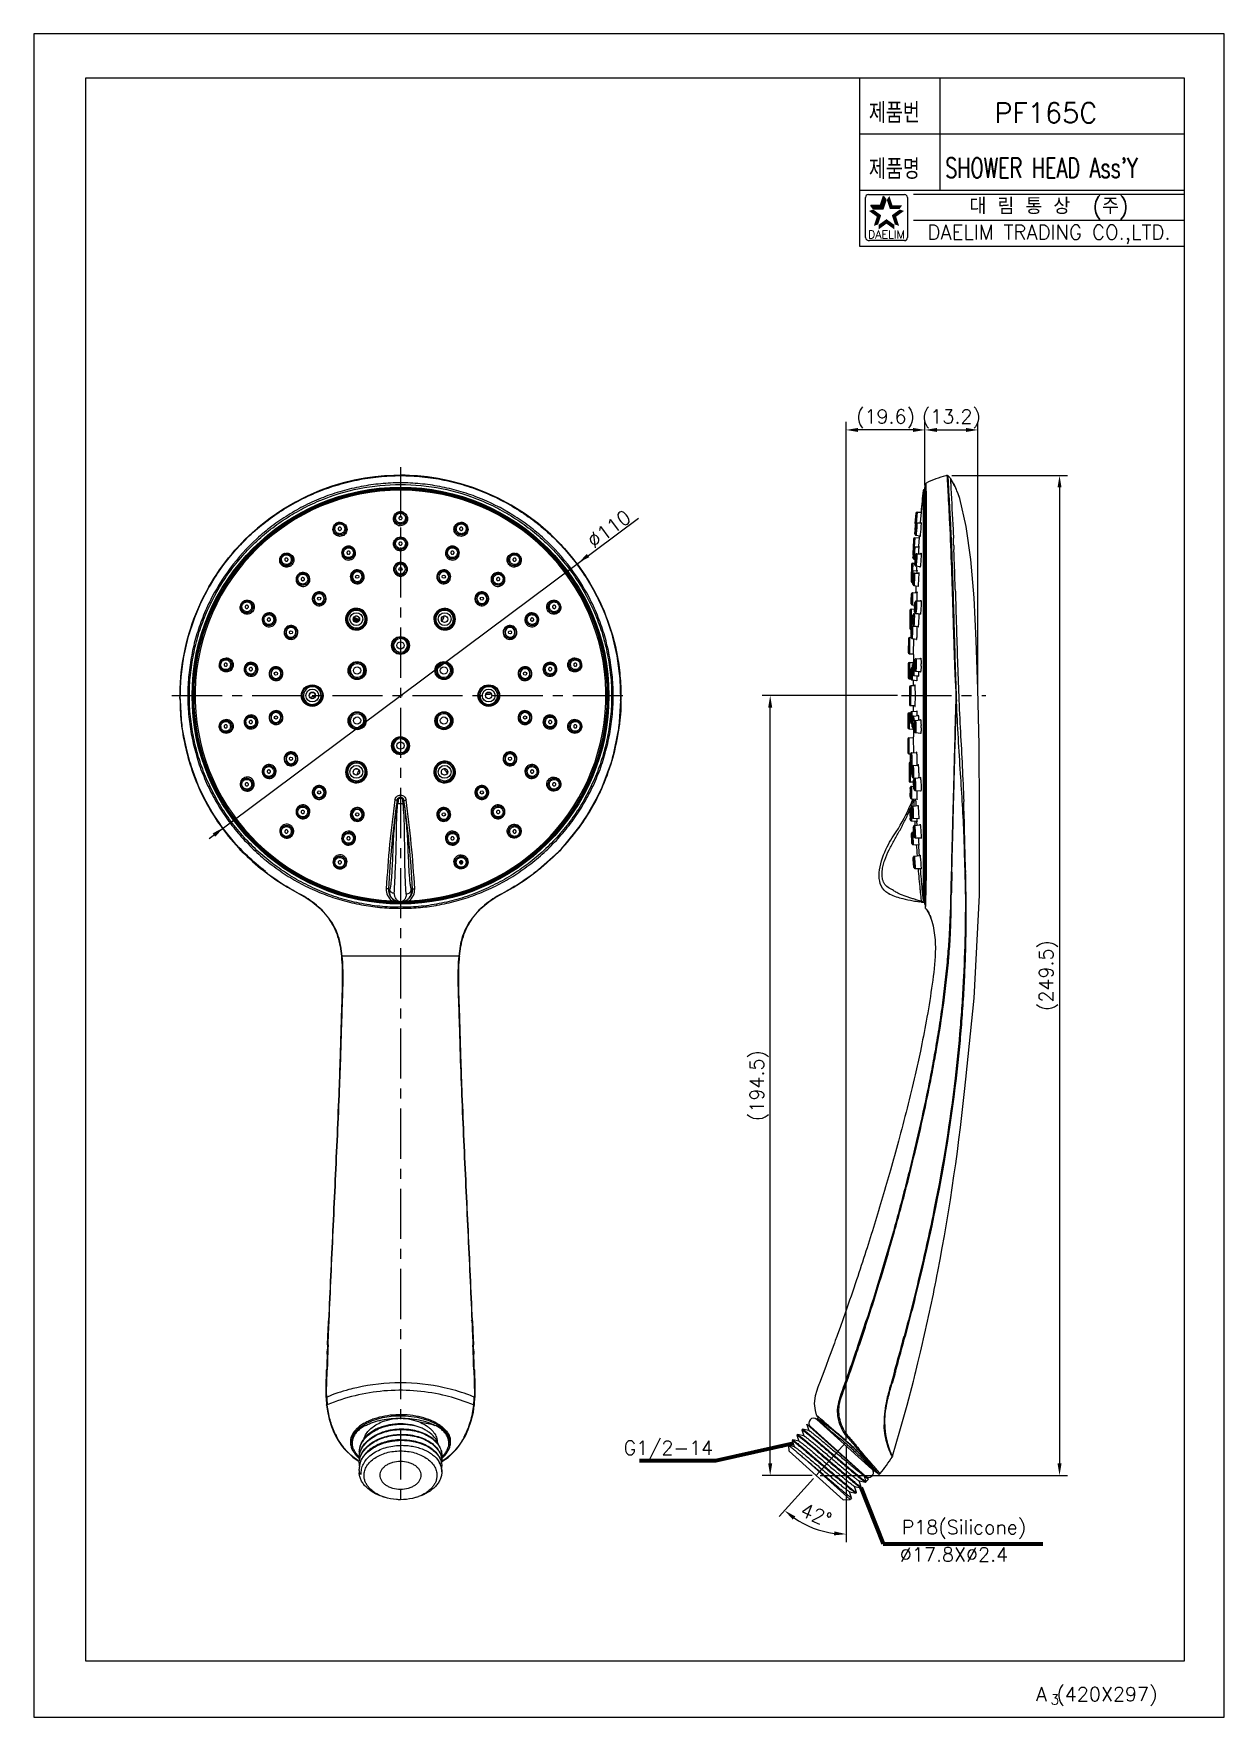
# Model space of a CAD drawing. Header units: millimetres. Extents: x 1664 to 1961, y 530 to 950.
import ezdxf
from ezdxf.enums import TextEntityAlignment as Align

# ---------------------------------------------------------------- set-up
doc = ezdxf.new("R2010")
doc.units = ezdxf.units.MM
doc.header["$LTSCALE"] = 10
doc.header["$MEASUREMENT"] = 0
doc.linetypes.add('CENTER', pattern=[2, 1.25, -0.25, 0.25, -0.25])
doc.layers.get('0').update_dxf_attribs({"color": 2, "linetype": 'CONTINUOUS'})
for name, color, linetype in [('1', 1, 'CENTER'), ('D', 2, 'CONTINUOUS'), ('TXT', 4, 'CONTINUOUS')]:
    doc.layers.add(name, color=color, linetype=linetype)
doc.styles.add('GHS', font='ROMANS.shx', dxfattribs={"bigfont": 'GHS.shx'})
doc.styles.add('ROMANS', font='ROMANS')
doc.dimstyles.new('STANDARD$7', dxfattribs={"dimtxt": 3.5, "dimasz": 3, "dimexe": 1, "dimexo": 0.0625, "dimgap": 1, "dimtad": 1, "dimdec": 4, "dimzin": 0, "dimdsep": 46, "dimtxsty": 'GHS', "dimcen": 1, "dimclrt": 2, "dimadec": 0, "dimazin": 0, "dimtfac": 1, "dimtdec": 4, "dimtofl": 0, "dimtmove": 0, "dimatfit": 3, "dimfxl": 0, "dimtolj": 1, "dimtzin": 0, "dimarcsym": 0})

msp = doc.modelspace()

# ---------------------------------------------------------------- texts
at = {"color": 7, "linetype": 'Continuous'}
for s, height, style, p in [('대 림 통 상  (주)', 4, 'GHS', (1916.841160195672, 906.7589035395267)), ('DAELIM TRADING CO.,LTD.', 3.6, 'ROMANS', (1916.841160195672, 899.991558730806))]:
    msp.add_text(s, height=height, dxfattribs=dict(at, style=style)).set_placement(p, align=Align.MIDDLE)
at = {"color": 2, "linetype": 'Continuous', "style": 'ROMANS'}
msp.add_text('DAELIM', height=2, dxfattribs=at).set_placement((1876.308306172924, 898.9983333186592), align=Align.CENTER)
at = {"color": 7, "style": 'GHS'}
for s, height, p in [('A (420X297)', 3.5, (1913.594662064078, 534.0907117882962)), ('3', 2.5, (1917.24834417892, 533.2587366229691))]:
    msp.add_text(s, height=height, dxfattribs=at).set_placement(p)
at = {"layer": 'D', "style": 'GHS'}
for s, width, p in [('제품번', 0.8, (1871.921179281465, 927.7931971799117)), ('제품명', 0.8, (1871.921179281465, 913.7931971799117)), ("SHOWER HEAD Ass'Y", 0.7, (1890.954918399738, 914.0830955796882))]:
    msp.add_text(s, height=5, dxfattribs=dict(at, width=width)).set_placement(p)
msp.add_text('PF165C', height=5, dxfattribs=at).set_placement((1903.193879146756, 927.7931971799117))
at = {"layer": 'D', "char_height": 3.5, "attachment_point": 5, "style": 'GHS'}
for s, insert in [('\\A1;(19.6)', (1876.064388492216, 853.9618926041856)), ('\\A1;(13.2)', (1892.497789816643, 853.9618926041856)), ('G1/2-14', (1821.897196944612, 596.7247194762572)), ('P18(Silicone)', (1895.60573492011, 576.8964199550098)), ('%%C17.8X%%C2.4', (1893.145300778554, 570.6562239492657))]:
    msp.add_mtext(s, dxfattribs=dict(at, insert=insert))
for s, insert, rotation in [('\\A1;∅110', (1807.103794940082, 826.513693256594), 36.75231539382071), ('\\A1;(249.5)', (1916.723783063171, 715.1246059909543), 89.99999999999999), ('\\A1;(194.5)', (1844.550090728674, 687.6620267800879), 89.99999999999999), ('\\A1;42%%D', (1858.770161716372, 580.5293653937676), 337.6272133013405)]:
    msp.add_mtext(s, dxfattribs=dict(at, insert=insert, rotation=rotation))

# ---------------------------------------------------------------- blocks, each defined once
blk = doc.blocks.new('BORDER')
for p, q in [((1.00000000000004, 1.00000000000004), (0, 1.00000000000004)), ((0, 1.00000000000004), (0, 0)), ((1.00000000000004, 0), (1.00000000000004, 1.00000000000004)), ((0, 0), (1.00000000000004, 0))]:
    blk.add_line(p, q)

# ---------------------------------------------------------------- linework, layer by layer
at = {"color": 7}
for p, q in [((1869.58081581734, 939.0638080553526), (1869.58081581734, 897.0638080553526)), ((1889.58081581734, 939.0638080553526), (1889.58081581734, 911.0638080553526)), ((1869.58081581734, 925.0638080553526), (1950.58081581734, 925.0638080553526)), ((1869.58081581734, 911.0638080553526), (1950.58081581734, 911.0638080553526)), ((1869.58081581734, 897.0638080553526), (1950.58081581734, 897.0638080553526))]:
    msp.add_line(p, q, dxfattribs=at)
at = {"color": 2, "linetype": 'Continuous'}
for p, q in [((1871.058306172924, 899.1983333186563), (1871.058306172924, 909.1983333186563)), ((1871.808306172924, 909.9483333186563), (1880.808306172924, 909.9483333186563)), ((1881.558306172924, 909.1983333186563), (1881.558306172924, 899.1983333186563)), ((1883.08081581734, 910.0638080553526), (1950.58081581734, 910.0638080553526)), ((1883.08081581734, 903.5638080553526), (1950.58081581734, 903.5638080553526)), ((1880.808306172924, 898.4483333186563), (1872.058306172924, 898.4483333186563))]:
    msp.add_line(p, q, dxfattribs=at)
at = {"color": 2}
for p, q in [((1873.060044497096, 906.3314407616799), (1872.394943348714, 907.2468739575979)), ((1872.394943348714, 907.2468739575979), (1874.819954278387, 907.2468739575979)), ((1874.819954278387, 907.2468739575979), (1875.569323867201, 909.5531964043494)), ((1875.48505542677, 906.3314407616799), (1876.234425015585, 908.6377632084314)), ((1876.234425015585, 908.6377632084314), (1875.569323867201, 909.5531964043494)), ((1873.060044497096, 906.3314407616799), (1875.48505542677, 906.3314407616799))]:
    msp.add_line(p, q, dxfattribs=at)
at = {"color": 7, "linetype": 'Continuous'}
for p, q in [((1755.081958054086, 839.9115698411176), (1755.081949500287, 839.9039709325177)), ((1885.437530397777, 836.1173206940591), (1884.942452341777, 830.7775524368587)), ((1885.437522695376, 836.1172419852589), (1885.437538988976, 836.1162671350592)), ((1885.437538988976, 836.1162671350592), (1885.437530857176, 733.7044019276589)), ((1885.736104170376, 836.3881025086591), (1885.884612671776, 836.3881025086591)), ((1885.884612671776, 836.8565913432592), (1885.884612671776, 733.1220270718584)), ((1885.954635985377, 837.5668715380586), (1885.885591944177, 836.8763587410583)), ((1885.885591944176, 732.899846276259), (1885.885591944177, 836.8763587410583)), ((1886.242345174176, 836.5356193448586), (1886.238334917376, 837.3441580752585)), ((1886.243100864376, 836.4092540912586), (1886.242345174176, 836.5356193448586)), ((1891.448006439976, 839.0920262814586), (1891.450015778776, 839.040689169459)), ((1892.272448640776, 839.070844465459), (1892.623453261176, 838.5275419356583)), ((1892.623453261176, 838.5275419356583), (1892.624755791577, 838.5254250024589)), ((1892.624755791577, 838.5254250024589), (1892.625182121777, 838.5247319406587)), ((1892.715743439776, 838.3757101912586), (1892.624755791577, 838.5254250024589)), ((1892.856921234977, 838.1359728146588), (1892.715743439776, 838.3757101912586)), ((1894.363589999176, 834.7200145300592), (1894.314400917176, 834.8644962472588)), ((1894.406235073177, 834.5925461312588), (1894.363589999176, 834.7200145300592)), ((1894.433824176176, 834.5089713036584), (1894.406235073177, 834.5925461312588)), ((1739.014449994287, 827.7249999901176), (1738.946963220686, 827.6726108555183)), ((1739.014449994287, 827.7249999899184), (1739.429306054486, 827.954095229318)), ((1739.638616485287, 828.0138055745181), (1739.954491459687, 828.0463713149181)), ((1739.954491459687, 828.0463713149181), (1740.039928925486, 828.0462613071184)), ((1754.571712085687, 830.6264571245181), (1754.488702863887, 830.5970871339184)), ((1755.299082927287, 830.6985666053176), (1755.592238896087, 830.6264571245181)), ((1755.592238896087, 830.6264571245181), (1755.675248118287, 830.5970871339184)), ((1770.209459522287, 828.0463713149181), (1770.124022056487, 828.0462613071184)), ((1770.933363008287, 827.8652974399181), (1771.149500987687, 827.7249999901176)), ((1771.149500987687, 827.7249999901176), (1771.216987761487, 827.6726108555183)), ((1883.636576717577, 830.3971189032588), (1883.410054978576, 827.9574110742585)), ((1883.936886701176, 830.6693795872586), (1883.678046331776, 827.8815903064585)), ((1883.914631916176, 828.0017079970592), (1884.933411736776, 828.001668653659)), ((1883.936886701176, 830.6693795872586), (1884.941848888976, 830.6640371584588)), ((1884.710749569576, 828.0260901616591), (1884.708612972577, 828.0007182412589)), ((1884.719097385976, 828.1252198574591), (1884.710749569576, 828.0260901616591)), ((1884.933574893776, 830.6721374718588), (1884.719097385976, 828.1252198574591)), ((1884.942452349776, 830.7775524372589), (1884.933574893776, 830.6721374718588)), ((1886.272842869576, 827.9173496482588), (1886.272502978776, 828.2242727804585)), ((1886.274966779976, 826.9430881766591), (1886.272842869576, 827.9173496482588)), ((1883.071465512976, 824.0443316216586), (1882.930226340376, 821.5982045020589)), ((1883.362090795176, 824.3269071190587), (1883.228406353176, 822.0116206974587)), ((1883.362090795176, 824.3269071190587), (1884.431317763377, 824.3585554088584)), ((1883.396619768177, 825.4162900774588), (1883.395156123176, 825.3546266400588)), ((1883.396693806376, 825.3222687388586), (1883.396253275776, 825.3611781180587)), ((1883.461296573776, 826.3773915746585), (1883.467655179176, 826.4520261568584)), ((1883.472270527976, 826.133175504059), (1883.474271136576, 826.1093124922588)), ((1883.545975235376, 826.8816877134584), (1883.543891937977, 826.9055729930585)), ((1883.648753896377, 824.9654190662584), (1884.686071242976, 824.7823875188585)), ((1884.420711416577, 824.3653006120592), (1884.263715581777, 822.1884374610588)), ((1884.428095459776, 824.4675080154591), (1884.420711416577, 824.3653006120592)), ((1886.281614027977, 824.4949807450591), (1886.281329700576, 824.6322479730586)), ((1886.281793668376, 824.4044733880589), (1886.281614027977, 824.4949807450591)), ((1892.906184753776, 826.3579339336591), (1892.927865307776, 825.8926721572586)), ((1892.927865307776, 825.8926721572586), (1892.951939157776, 825.3658299630586)), ((1892.951939157776, 825.3658299630586), (1892.984274676776, 824.6419701754592)), ((1892.984274676776, 824.6419701754592), (1892.996787140576, 824.3571434180592)), ((1892.996787140576, 824.3571434180592), (1893.002380837376, 824.228995222659)), ((1725.392600551887, 819.7095999049177), (1725.348357579687, 819.6460784611179)), ((1725.392600551686, 819.7095999047176), (1725.664579558087, 820.0071389737184)), ((1725.840847059287, 820.1348361507178), (1726.110074020286, 820.2673957133181)), ((1726.110074020286, 820.2673957133181), (1726.182546611887, 820.2946126307177)), ((1784.053876961686, 820.2673957133181), (1783.981404370287, 820.2946126305176)), ((1784.053876961487, 820.2673957135182), (1784.499371428287, 820.0071389699176)), ((1784.499371428287, 820.0071389699176), (1784.771350429887, 819.7095999051178)), ((1784.771350430087, 819.7095999049177), (1784.815593402487, 819.6460784609178)), ((1882.918957540376, 819.4412818310591), (1882.917974574976, 819.3708700978584)), ((1882.939826637977, 820.0015358396583), (1882.944718622776, 820.1059008884583)), ((1882.959267183576, 820.3954992500592), (1882.963011588577, 820.4661168704586)), ((1882.965762005576, 820.1596595324588), (1882.966926509176, 820.135829080659)), ((1883.011621007777, 820.910150195459), (1883.010426601376, 820.9339907212586)), ((1883.058918873176, 821.684188110459), (1883.057886244977, 821.6128209760589)), ((1883.345101591776, 822.0416780896592), (1884.428207127977, 822.0771701102583)), ((1883.349453069776, 821.9496295298584), (1883.348168535977, 821.8608526690584)), ((1883.434907656377, 819.2562036990591), (1883.432061265777, 819.2254214918592)), ((1883.549891917776, 820.0756806978586), (1883.544173442177, 820.0549387662584)), ((1883.850535835177, 820.3202155826591), (1884.909187703976, 820.336274395059)), ((1884.263715581777, 822.1884374610588), (1884.254852579176, 822.065567183459)), ((1886.284255307776, 820.594047558059), (1886.284297228576, 822.1487906208583)), ((1893.081476344776, 822.366435561659), (1893.089060387976, 822.1828679024591)), ((1893.089060387976, 822.1828679024591), (1893.122086653576, 821.3726963830584)), ((1882.581343467977, 817.6900511994588), (1882.525558939777, 815.2404850184591)), ((1882.552313915777, 814.9381285870584), (1882.552002355977, 814.9619339392591)), ((1882.861929966176, 817.9825972356591), (1882.818400854776, 816.0711812442585)), ((1882.850207375776, 816.080004128459), (1883.990732090976, 816.1548740424585)), ((1882.861929966176, 817.9825972356591), (1883.345690355376, 818.0138417486585)), ((1883.179001117176, 818.998293021459), (1883.410143333977, 818.965294668659)), ((1883.296185476776, 815.4615377090583), (1884.402785578176, 815.5079035498591)), ((1883.630560107777, 817.280282748259), (1884.706968315576, 817.1069699170591)), ((1883.869139579177, 816.1435259856587), (1883.884534158176, 816.3997582806585)), ((1883.884534158176, 816.3997582806585), (1883.916601256977, 816.9337488712588)), ((1883.916601256977, 816.9337488712588), (1883.935031861576, 817.2408284258588)), ((1886.284070240777, 816.8366608242584), (1886.283989333377, 817.0946105220589)), ((1886.284711799176, 815.5986274478589), (1886.284070240777, 816.8366608242584)), ((1882.515763792177, 813.4065187730591), (1882.515688764976, 813.3630063004591)), ((1882.534356490976, 814.1865738280592), (1882.534664731777, 814.1627713632586)), ((1882.784021180177, 813.0328051382592), (1882.886190048376, 813.0216259734586)), ((1882.816454677976, 810.6016961814591), (1883.972940933776, 810.6811388696585)), ((1882.822169738776, 814.3730699484584), (1882.819573844977, 814.2585936670591)), ((1882.901247877976, 813.6877872556586), (1882.899653492576, 813.6451789356586)), ((1883.157732864976, 812.4167790744584), (1884.224851652177, 812.2742732438589)), ((1715.323649585687, 807.5567499501183), (1715.303417734487, 807.4969049467179)), ((1715.323649585487, 807.5567499497181), (1715.448025165686, 807.8316956141177)), ((1715.448025165686, 807.8316956141177), (1715.732821918087, 808.1886725553184)), ((1715.732821918087, 808.1886725553184), (1715.779150825287, 808.2316223877176)), ((1794.431129063687, 808.1886725553184), (1794.384800156887, 808.2316223875184)), ((1794.431129063687, 808.1886725553184), (1794.715925819286, 807.8316956091182)), ((1794.715925819286, 807.8316956091182), (1794.840301396086, 807.5567499505185)), ((1794.840301396287, 807.5567499501183), (1794.860533247487, 807.4969049465178)), ((1882.466280396577, 806.4640703772582), (1882.439700524376, 801.4641410266584)), ((1883.294630298777, 806.459666828059), (1882.466280396577, 806.4640703772582)), ((1882.759502920976, 807.5543116668584), (1883.340930695977, 807.4924728374588)), ((1883.303791758576, 806.8453961356588), (1883.302713877776, 806.8152252168582)), ((1883.752318887176, 808.5507993076587), (1884.906258362776, 808.5952297858582)), ((1886.287299637576, 806.2919896112587), (1886.287745844777, 808.673563788059)), ((1886.287745844777, 808.673563788059), (1886.287764293576, 808.8799575544588)), ((1741.581975490887, 804.0018595201179), (1741.581975490887, 804.008770286918)), ((1746.581975490887, 804.0018595201179), (1746.581975490887, 804.008770286918)), ((1763.581975490887, 804.0018595201179), (1763.581975490887, 804.008770286918)), ((1768.581975490887, 804.0018595201179), (1768.581975490887, 804.008770286918)), ((1882.164689562776, 806.1656166748587), (1882.141299836177, 801.7657843136583)), ((1882.764746111577, 802.2084143288582), (1883.637105598977, 802.2724144132587)), ((1883.125219751976, 802.3335506944584), (1884.254857610977, 802.1986341730587)), ((1883.221254865776, 805.3799314512587), (1884.147894996776, 805.4317312738583)), ((1883.386195336776, 802.2395969170582), (1883.388782953376, 802.2882143464583)), ((1883.504556962376, 805.3820434424586), (1883.505087952376, 805.4050104796586)), ((1883.602935113777, 805.5066110910582), (1884.774074047176, 805.3456915962586)), ((1886.287046026377, 805.1309412584585), (1886.287217846377, 805.9051820446582)), ((1886.287217846377, 805.9051820446582), (1886.287299637576, 806.2919896112587)), ((1881.761506313576, 799.1279144540583), (1881.743296336376, 795.702442739859)), ((1882.050064378576, 799.4261015476584), (1882.028667827176, 795.4012046082587)), ((1882.050064378576, 799.4261015476584), (1882.451539371176, 799.4414191808589)), ((1882.466130919376, 801.4640005214585), (1882.439700524376, 801.4641410266584)), ((1882.721944695776, 799.1607994214589), (1883.846295253977, 799.0464890578585)), ((1883.041283410576, 795.3322774588585), (1883.131748719777, 799.1352919680583)), ((1882.028667827176, 795.4012046082587), (1883.041749845576, 795.3517605416589)), ((1883.037137695977, 795.1568971464583), (1883.041283410576, 795.3322774588585)), ((1883.631887575976, 794.1123383826587), (1884.865426089176, 794.1952127544589)), ((1886.268796575377, 792.5215550642586), (1886.273285114777, 794.3077124808585)), ((1886.273285114777, 794.3077124808585), (1886.273768529376, 794.5152828946582)), ((1709.993261033087, 792.7491014645182), (1709.990227523687, 792.7100373553183)), ((1709.993261033087, 792.749101464118), (1710.011910117287, 792.8963033105181)), ((1710.011910117287, 792.8963033105181), (1710.103455815487, 793.2120586421181)), ((1710.103455815487, 793.2120586425178), (1710.118347392287, 793.2483016167178)), ((1800.060495166287, 793.2120586425178), (1800.045603589487, 793.2483016165181)), ((1800.060495166287, 793.2120586427179), (1800.152040865687, 792.8963033049183)), ((1800.152040865687, 792.8963033049183), (1800.170689948887, 792.7491014647183)), ((1800.170689948887, 792.7491014645182), (1800.173723458086, 792.7100373553183)), ((1881.728280799576, 792.8778759698587), (1881.710072170376, 789.4526578478587)), ((1882.016839538576, 793.1761898594584), (1881.995442987176, 789.1512929200587)), ((1882.016839538576, 793.1761898594584), (1883.131290300176, 793.2187099372584)), ((1882.394352437376, 790.460524978859), (1882.393422958976, 790.3518873072587)), ((1882.411135404576, 789.9914771232586), (1882.411475641777, 789.990904839259)), ((1882.436208595376, 790.4296825412582), (1882.435551633776, 790.3510855050588)), ((1882.701322658776, 791.9124851856584), (1882.780846401976, 791.9187752504583)), ((1882.770233277376, 791.4542475144588), (1882.769859018176, 791.4234217368582)), ((1882.770634659376, 791.4545955866586), (1882.770917943376, 791.476006332259)), ((1882.827441508976, 791.0934039766587), (1882.828378093776, 791.0928338422589)), ((1883.085439458177, 789.9650344190584), (1884.324259397176, 789.8384861398588)), ((1883.129377079176, 793.0126047500587), (1883.238265703576, 793.0205641172586)), ((1883.569389838176, 791.0651476880582), (1884.822242782776, 790.9291873034588)), ((1886.263238887376, 790.5493829826589), (1886.263859092376, 790.7618085502588)), ((1886.263859092376, 790.7618085502588), (1886.267890635177, 792.1865079770585)), ((1886.267890635177, 792.1865079770585), (1886.268796575377, 792.5215550642586)), ((1881.995442987176, 789.1512929200587), (1882.404998067977, 789.1313043424586)), ((1882.063406289976, 787.1132597652584), (1882.040017277976, 782.7135618780583)), ((1882.364997480976, 787.4117807044584), (1882.338417608977, 782.4118513540586)), ((1883.443146611377, 787.4060492104588), (1882.364997480976, 787.4117807044584)), ((1882.675881917977, 788.8646766958589), (1883.879010861976, 788.7492738060589)), ((1700.081367726887, 783.8951976901178), (1700.080389439087, 783.8432237727181)), ((1700.081368742286, 783.8951955985183), (1700.081570622287, 783.843258501118)), ((1700.081570622287, 783.843258501118), (1700.081753217486, 783.802787773918)), ((1700.081753217486, 783.802787773918), (1700.081970684487, 783.7599881283184)), ((1700.167441732086, 783.8041107615179), (1700.166849831287, 783.8445861419184)), ((1730.581975490887, 784.9564806191181), (1730.581975490887, 784.9495698523181)), ((1735.581975490887, 784.9564806141177), (1735.581975490887, 784.9495698475182)), ((1774.581975490887, 784.9564806141177), (1774.581975490887, 784.9495698475182)), ((1779.581975490887, 784.9564806093183), (1779.581975490887, 784.9495698425178)), ((1809.999428564887, 784.042313192718), (1809.997573539287, 783.8949299169178)), ((1810.081753214487, 783.6514880317179), (1810.081333288087, 783.587432075318)), ((1810.081955336087, 783.687997998318), (1810.081753214487, 783.6514880317179)), ((1810.083035697287, 783.9888537975182), (1810.082575957287, 783.8929879517179)), ((1810.083579494486, 783.8925931733181), (1810.082585755486, 783.8929876551181)), ((1883.447081775977, 782.4059576404586), (1882.338417608977, 782.4118513540586)), ((1881.661831832376, 780.378186698859), (1881.643621777376, 776.9527003660585)), ((1881.950389858376, 780.6763664830585), (1881.928993306977, 776.6514695438589)), ((1881.950389858376, 780.6763664830585), (1882.360571356176, 780.6920162990589)), ((1882.335359130177, 779.2213864546591), (1882.335343207176, 779.2558349666585)), ((1882.377804407376, 779.6458664240588), (1882.377815355177, 779.6282778058583)), ((1882.626873194376, 777.9078255074589), (1882.706515909576, 777.9006732240584)), ((1882.633837577377, 780.9557322184589), (1883.874796248377, 781.0614615004586)), ((1882.825609585976, 778.5449361668586), (1882.825898812376, 778.5220003084585)), ((1883.031673187977, 779.8510823532586), (1884.317163747776, 779.9686026518582)), ((1883.503900032776, 778.7458859986589), (1884.815466420177, 778.8741249386583)), ((1881.628606953376, 774.1282677014585), (1881.610396975976, 770.7027959870591)), ((1881.917165018376, 774.4264547950586), (1881.895768466776, 770.4015578556589)), ((1881.917165018376, 774.4264547950586), (1883.040683209976, 774.4693208258584)), ((1881.928993306977, 776.6514695438589), (1883.132930143576, 776.5927106950583)), ((1883.040310959977, 774.4848679722588), (1883.037136428577, 774.619307647459)), ((1883.130429720176, 770.6965283998586), (1883.040310959977, 774.4848679722588)), ((1883.043207171776, 776.8032171324583), (1883.151670183976, 776.7941285902587)), ((1883.533997120577, 775.6982030654588), (1884.868752130777, 775.594262642059)), ((1886.276670777976, 764.6567306594586), (1886.270409618176, 775.4740556166587)), ((1881.895768466776, 770.4015578556589), (1882.297005550576, 770.3819752426587)), ((1882.282891839176, 769.3326750096583), (1882.282859916776, 769.3889756276583)), ((1882.570431448776, 770.6597016908588), (1883.840770744776, 770.7752227932585)), ((1741.581975490886, 765.8972801747184), (1741.581975490886, 765.904190941518)), ((1746.581975490886, 765.8972801747184), (1746.581975490886, 765.904190941518)), ((1763.581975490886, 765.8972801747184), (1763.581975490886, 765.904190941518)), ((1768.581975490886, 765.8972801747184), (1768.581975490886, 765.904190941518)), ((1881.962123652176, 768.0610223572583), (1881.938734084576, 763.6612199406588)), ((1882.263714565576, 768.3594910318586), (1882.237134693376, 763.3595616812588)), ((1882.290138246776, 768.3593505622582), (1882.263714565576, 768.3594910318586)), ((1882.580828817376, 767.6118039760584), (1883.452458563776, 767.5385327586589)), ((1882.939951659376, 767.4828422000589), (1884.248251247176, 767.6250060114587)), ((1883.003592838976, 764.4356125962584), (1883.929629871576, 764.3739638498589)), ((1883.383904682176, 764.3048821686587), (1884.762866768576, 764.4794407580582)), ((1883.065484595776, 763.3551581322588), (1882.237134693376, 763.3595616812588)), ((1882.240421709376, 761.3276829038584), (1882.240340053976, 761.3803337610586)), ((1882.518749419376, 762.2662645284588), (1883.100857559976, 762.3219235722588)), ((1883.500914816576, 761.2592777888583), (1884.908338198776, 761.1900947336587)), ((1883.506511802976, 764.308044357859), (1883.504556509176, 764.3941382592582)), ((1755.733628015886, 757.932767093718), (1754.412882700286, 757.9327700031179)), ((1755.082024209886, 760.0943774627183), (1755.082006501886, 759.574225207318)), ((1882.212804579176, 756.4169795692585), (1882.212855496576, 756.2300683686587)), ((1882.212824115576, 756.4120594266585), (1882.213296128576, 756.4599540668585)), ((1882.213052486176, 756.1823822914582), (1882.212921439376, 756.2153798918587)), ((1882.401641922376, 757.9227215592589), (1882.387389566376, 757.8881025086582)), ((1882.485020053776, 756.787820023859), (1882.587302001976, 756.797912317659)), ((1882.543298779176, 759.2184467498589), (1883.974812829776, 759.1048081070583)), ((1882.596259089976, 756.1026683994585), (1882.595807919576, 756.1188056240587)), ((1882.788728773976, 758.8836856468586), (1882.767951114576, 758.8311807014586)), ((1882.812574805976, 758.9440579862583), (1882.788728773976, 758.8836856468586)), ((1882.866487631376, 759.0809837502582), (1882.812574805976, 758.9440579862583)), ((1882.865260081576, 757.3998380428591), (1884.215468315176, 757.5655571232589)), ((1882.909019756376, 759.1894078396588), (1882.866487631376, 759.0809837502582)), ((1883.050889889176, 758.7597209520588), (1883.070707246576, 758.8423232048588)), ((1883.077376328576, 758.7597209554585), (1883.050889889176, 758.7597209520588)), ((1883.070707098776, 758.8423892740582), (1883.106015405576, 759.1228206066587)), ((1883.569033678976, 759.1407767496582), (1883.583146439576, 758.8579337318586)), ((1882.215082487976, 755.8579012086582), (1882.214520397576, 755.9331653400584)), ((1882.217692575776, 755.558563672859), (1882.215082487976, 755.8579012086582)), ((1882.223663881976, 755.6605902284589), (1882.223102838976, 755.6367709284584)), ((1882.232504470976, 754.8612458936584), (1882.233068869976, 754.8850677270582)), ((1882.232820302976, 754.3763816742583), (1882.234173188576, 754.3007880214589)), ((1882.243347593176, 754.109779228859), (1882.242875580176, 754.061884588659)), ((1882.520315048776, 753.772420380659), (1882.518805302576, 753.7400895804583)), ((1882.518805302576, 753.7400895804583), (1883.991247462376, 753.6276968568588)), ((1882.520902207376, 753.831998725859), (1882.520315048776, 753.772420380659)), ((1882.610029659776, 755.6962847994589), (1882.608894104176, 755.7253107596587)), ((1882.971333607576, 754.3537794950587), (1884.404457778576, 754.2784614010586)), ((1883.286352808976, 752.5315822462587), (1884.694169456976, 752.7429249844588)), ((1883.877868644776, 753.5079872348585), (1883.871602447176, 753.612174070259)), ((1883.931531661576, 752.629537959059), (1883.877868644776, 753.5079872348585)), ((1882.578248220576, 749.5142770478585), (1882.575923186376, 749.5723808528589)), ((1882.592396137776, 749.6832747612586), (1882.590979326776, 749.6594362014582)), ((1882.594348398376, 749.1420197860587), (1882.593579435376, 749.1587820098582)), ((1882.627409782776, 748.8846530274584), (1882.628856671376, 748.9085003920588)), ((1882.816553800976, 750.8184699578585), (1883.048277432576, 750.8490411322589)), ((1882.954488476976, 747.8058505470588), (1882.950288230776, 747.7734909522585)), ((1882.950288230776, 747.7734909522585), (1884.428689264776, 747.7093042764589)), ((1883.473996149976, 749.4894824886585), (1884.910760029176, 749.4524058240584)), ((1884.261251963376, 747.6843563634582), (1884.258941282576, 747.7167279316589)), ((1884.268725755776, 747.579843679059), (1884.261251963376, 747.6843563634582)), ((1882.966144767776, 744.4536347050587), (1882.966813546976, 744.4882987400586)), ((1883.011531802576, 743.5596514570586), (1883.010348988176, 743.576497678059)), ((1883.036202467376, 743.7047431210583), (1883.033950002776, 743.6808727514588)), ((1883.222838747976, 744.8466868530584), (1884.668954160976, 745.0860249100585)), ((1884.271892812976, 747.5356438124588), (1884.268725755776, 747.579843679059)), ((1884.455888537776, 745.0515471540582), (1884.448505316976, 745.1482497118584)), ((1884.647536688376, 745.0570349786583), (1884.648046030376, 745.1010325762588)), ((1883.041814139976, 743.1584493776588), (1883.039810546176, 743.1834516022589)), ((1883.097356814976, 742.9077299724584), (1883.099692513376, 742.931619233859)), ((1883.463311806776, 741.8402383466589), (1883.456420527976, 741.8077427692585)), ((1883.456420527976, 741.8077427692585), (1884.942726425376, 741.791997175859)), ((1884.718813037976, 741.7482012096586), (1884.714976894376, 741.794588150459)), ((1884.727501783176, 741.643319078459), (1884.718813037976, 741.7482012096586)), ((1895.829610449576, 741.2411954150582), (1895.840205244976, 740.7464803940582)), ((1896.036889451576, 741.3441008868583), (1896.050418096576, 740.8500432382586)), ((1752.059676286886, 736.6692095709184), (1752.425586116286, 736.650269072318)), ((1757.770188742086, 736.6519163633182), (1758.104274695286, 736.669209565918)), ((1885.160696836976, 736.7010336950586), (1885.437530857176, 733.7044019276589)), ((1752.911548411286, 733.4785228927183), (1752.922960298287, 733.749064127918)), ((1755.081960990086, 733.4327668773183), (1755.081974600086, 733.5042418873179)), ((1757.252394278086, 733.478522542918), (1757.240982434686, 733.7490637801181)), ((1885.000236693776, 733.459577302259), (1884.932713344576, 733.4695793136586)), ((1885.523740195176, 733.3881025086582), (1885.884612671776, 733.3881025086582)), ((1886.069380421576, 732.0288142878587), (1886.093932485776, 732.5650331620589)), ((1886.127150506976, 731.7837258014586), (1886.320327045976, 731.5477485178587)), ((1886.320327045976, 731.5477485178587), (1886.322483022176, 731.544898389059)), ((1887.051279970176, 730.2887227110584), (1887.484674217976, 729.2027783370584)), ((1740.809290754486, 719.9331680787179), (1740.547956276487, 719.9331694055179)), ((1740.551135802087, 719.9014301793184), (1740.547957574687, 719.9331694055179)), ((1755.081975487286, 719.9324975757179), (1740.809280373086, 719.9324727745177)), ((1769.354670608286, 719.9324727729179), (1755.081975483887, 719.9324975741181)), ((1769.441688104486, 719.9331523023181), (1769.354660482486, 719.9331518815177)), ((1769.528798822286, 719.9331527267184), (1769.441688104486, 719.9331523023181)), ((1769.615991337886, 719.933153154718), (1769.528798822286, 719.9331527267184)), ((1769.615991868886, 719.933153154718), (1769.612779253686, 719.9012139381182)), ((1737.135304006287, 629.0676869071183), (1737.130330185287, 628.9526418959183)), ((1737.273766665687, 628.946876784518), (1737.278603146287, 629.0609061253178)), ((1772.765966956286, 629.0918318753181), (1772.707227356286, 629.107015242518)), ((1772.885270922287, 629.060850659718), (1772.890110062086, 628.9465581451184)), ((1773.028678555686, 629.0669576281177), (1773.026349745886, 629.1208014275178)), ((1773.033620736886, 628.9526436793183), (1773.028678555686, 629.0669576281177)), ((1871.257797263976, 629.0166549394587), (1871.144834174576, 629.0623506574582)), ((1736.874778994686, 622.9843206627181), (1736.873223371086, 622.9478191027181)), ((1736.874769515286, 622.981186567318), (1736.878752518486, 623.0746908785184)), ((1737.020090998686, 622.9782702239179), (1737.022329309886, 623.0320281365182)), ((1737.023132695886, 623.0322102519183), (1737.024691124087, 623.068720643718)), ((1773.139236570886, 623.069061479918), (1773.140804307086, 623.0322188689181)), ((1773.141583052887, 623.0320209415183), (1773.145369105087, 622.941665582918)), ((1773.285187905686, 623.0749323057178), (1773.289166326887, 622.981535540918)), ((1773.290727536087, 622.9478045955182), (1773.289156727486, 622.9846618313184)), ((1869.272183761976, 623.0243968950588), (1869.259778173776, 622.9875542840589)), ((1869.548205771576, 622.9378675780588), (1869.535796934176, 622.9010100228586)), ((1736.784173372686, 620.6679024273178), (1736.782922105086, 620.633147957318)), ((1736.784159145086, 620.665701537918), (1736.786289282886, 620.7247181219179)), ((1736.786289282886, 620.7247181219179), (1736.812345719087, 621.4290329781181)), ((1736.929951314087, 620.662752625118), (1736.931935182686, 620.7193691243181)), ((1736.933083946687, 620.7196365775178), (1736.934332838487, 620.7543663825179)), ((1773.231141369286, 620.7519180671181), (1773.235551450087, 620.6263102459181)), ((1773.352465299286, 621.4063023153183), (1773.376493557286, 620.7569847457178)), ((1773.376493557286, 620.7569847457178), (1773.381043648086, 620.6309131921178)), ((1736.650750075886, 616.634897017718), (1736.654454823486, 616.751620959318)), ((1736.797927163287, 616.629950745318), (1736.801681778486, 616.7465625439179)), ((1773.362841111686, 616.7276751855181), (1773.366401108687, 616.6298951253182)), ((1773.510100601487, 616.7325740639178), (1773.513200714287, 616.634903571118)), ((1877.451740081376, 613.3776240774584), (1877.441067018176, 613.3409365532586)), ((1877.690750931776, 613.3025490154585), (1877.680042018576, 613.2655338408583)), ((1736.532010011087, 609.8575159343179), (1736.529110472487, 609.9463786303183)), ((1773.480658428886, 609.9472245953182), (1773.477579865486, 609.863640931718)), ((1773.634784198886, 609.9468328659184), (1773.631854745687, 609.8570870769179)), ((1736.663857648086, 607.939029604918), (1736.658948994486, 607.9866194871181)), ((1773.495631466686, 607.891385639118), (1773.500517819486, 607.9380288205182)), ((1859.104503685776, 605.2257896440585), (1858.781008467176, 605.5058360444589)), ((1858.868827764976, 605.3752206596589), (1859.171514793776, 605.1167587124589)), ((1858.868827764976, 605.3752206596589), (1859.065840343376, 605.2043518220587)), ((1859.065840343376, 605.2043518220587), (1859.263476196176, 605.0337073242588)), ((1859.264550226176, 605.0363059344588), (1859.112293993576, 604.6679228002583)), ((1859.492020921576, 604.8878259778583), (1859.370388349976, 604.9942431688585)), ((1743.901639353687, 601.4306226769183), (1744.792829094086, 602.301727489518)), ((1744.793693010486, 602.3025262411181), (1744.793574666486, 602.3024279645181)), ((1765.376322800887, 602.2976982217181), (1765.377047141086, 602.297109339918)), ((1854.115666097176, 600.610175303859), (1853.986243359576, 600.4664367918583)), ((1854.115666097176, 600.610175303859), (1854.130387971976, 600.6113030978584)), ((1855.719117438976, 600.2743647986588), (1854.130080205776, 600.6109605554582)), ((1855.326792494576, 601.955267437859), (1855.197369757176, 601.8115289258583)), ((1855.197369757176, 601.8115289258583), (1855.199358476776, 601.813206686659)), ((1855.197392265776, 601.791386868859), (1855.197369757176, 601.8115289258583)), ((1855.197971255976, 601.7920280432588), (1855.687781384776, 600.2810004694581)), ((1855.326792494576, 601.955267437859), (1855.343252944776, 601.9544300996583)), ((1856.936083935976, 601.6162339688588), (1855.342255858176, 601.9533201964584)), ((1856.473207523376, 603.2284903160587), (1856.408496129776, 603.1566210324588)), ((1856.408496129776, 603.1566210324588), (1856.410153415376, 603.1580367884587)), ((1856.409348652976, 603.1387959616584), (1856.408496129776, 603.1566210324588)), ((1856.412050953776, 603.1417895966586), (1856.903813093976, 601.6230569184588)), ((1869.378680343976, 591.6083503948582), (1856.473207523376, 603.2284903160587)), ((1857.32132163869, 602.6012160889993), (1857.253509590176, 602.5259031792582)), ((1859.135870847176, 604.6164771488582), (1858.92723509389, 604.384763670201)), ((1859.112294099376, 604.6679221594584), (1859.135870953176, 604.6164766406589)), ((1859.112314644776, 604.6678850138585), (1859.182107424976, 604.6153932738587)), ((1861.275858067776, 603.288328590859), (1862.478321593376, 602.2552706466583)), ((1862.070438937576, 601.791656677259), (1862.077240071576, 601.7857340298585)), ((1862.373807176376, 602.1228741148586), (1862.362373407976, 602.1318642232588)), ((1862.488606738176, 602.2793281912589), (1862.444280859176, 602.3033077936586)), ((1862.478211879576, 602.2553856206584), (1862.444306894776, 602.3033402846584)), ((1862.478883098376, 602.2548214920587), (1862.478211879576, 602.2553856206584)), ((1738.885392232486, 600.281401109118), (1738.958986173687, 600.1407284431177)), ((1740.388007900287, 597.8528265131179), (1741.005874416686, 597.066498319318)), ((1741.005793723087, 597.0665240285177), (1743.175989743087, 594.9250861679182)), ((1741.005793723087, 597.0665240285177), (1741.006104216686, 597.0661565531179)), ((1742.935865477087, 598.9874811859179), (1742.935935327886, 598.9958306387177)), ((1743.042830255687, 599.541725484318), (1743.030973484487, 598.5995129837181)), ((1755.081975490886, 599.3097477547178), (1755.071271918287, 599.3095035293179)), ((1766.935382732687, 594.8824580633179), (1769.129066324886, 597.0315846541178)), ((1766.979170366886, 600.246648998718), (1767.227930764487, 599.006833408918)), ((1767.132995758087, 598.5980690085178), (1767.121155200486, 599.5390001447183)), ((1767.227895170887, 599.0068074487178), (1767.228096412487, 598.9866188135181)), ((1769.128993255687, 597.0315720523183), (1769.649133348687, 597.6831583401179)), ((1769.129304046087, 597.031943870318), (1769.128993255687, 597.0315720523183)), ((1770.915010399686, 599.610375832118), (1771.204736657286, 600.140548902318)), ((1771.204807728486, 600.1406644459182), (1771.278461517287, 600.2812071657179)), ((1851.939227660776, 597.8677415806585), (1851.947836889776, 597.8722868068587)), ((1852.011936463176, 596.4803749846585), (1851.939227660776, 597.8677415804584)), ((1853.302324342376, 597.580902467859), (1851.948098957576, 597.8673133388581)), ((1852.011936463176, 596.4803749844584), (1865.537172286776, 584.3021979488583)), ((1852.904539699576, 599.265083169659), (1852.775116962176, 599.1213446576583)), ((1852.775116962176, 599.1213446576583), (1852.777121095776, 599.1229885220589)), ((1852.776042577976, 599.1028075026586), (1852.775116962176, 599.1213446576583)), ((1852.778548923976, 599.1055837976589), (1853.270050957976, 597.587726361259)), ((1852.904539699576, 599.265083169659), (1852.924414485576, 599.2665906656582)), ((1854.509714839776, 598.9303163768589), (1852.924021803576, 599.266153300259)), ((1853.986243359576, 600.4664367918583), (1853.987621696576, 600.4676159112585)), ((1853.986249235776, 600.4511819744582), (1853.986243359576, 600.4664367918583)), ((1853.987328391376, 600.4523778136588), (1854.478488820776, 598.9369277996582)), ((1865.344595541776, 599.8419236808584), (1866.615105718576, 598.7221076662588)), ((1866.409410404176, 600.1552341370586), (1866.526815412576, 600.0151267756589)), ((1866.665842300576, 598.5534044234589), (1866.553745280176, 598.6523040316586)), ((1866.615121126576, 598.722127074059), (1866.619705386176, 598.7276972804582)), ((1866.701321983776, 598.644733663459), (1866.665842300576, 598.5534044234589)), ((1867.167958660376, 597.4803767760584), (1867.125500540976, 597.5181211356582)), ((1867.529931036776, 597.8884327272588), (1868.620050175376, 596.8503656840583)), ((1867.530012089776, 597.8883579176588), (1867.540662425376, 597.8871130056584)), ((1743.175989743087, 594.9250861679182), (1744.801571803549, 593.8632455170571)), ((1744.781975490886, 596.381109655518), (1744.781975490886, 595.9759908823178)), ((1765.370751721086, 593.868048908518), (1766.935382732687, 594.8824580633179)), ((1856.744686965776, 593.833746566859), (1867.231902804976, 584.3910150118588)), ((1877.814058654976, 595.1561161492589), (1877.813440306776, 595.1536512596583)), ((1877.814285292376, 595.1563754554588), (1877.813505241776, 595.1538435992586)), ((1877.814148847776, 595.1559206624586), (1877.827539664976, 595.200377499659)), ((1877.827539664976, 595.200377499659), (1877.837642231576, 595.2338990234582)), ((1744.791670800886, 591.6294347379178), (1744.781975495086, 591.939129803118)), ((1744.791670800886, 591.6294347379178), (1744.791670800886, 591.0287579269177)), ((1745.303624014687, 590.6628179989182), (1744.791670800886, 591.0287579269177)), ((1869.503514476576, 589.0372577276582), (1869.535446143576, 589.0305032528584)), ((1869.535446143576, 589.0305032528584), (1871.093638903776, 588.7007962374589)), ((1870.027269758576, 587.5120500174587), (1869.535446143576, 589.0305032528584)), ((1870.716396991776, 590.3830041516583), (1870.944654721788, 590.3347118852487)), ((1871.241139098176, 588.8437230138586), (1870.741588172576, 590.3811826740582)), ((1871.069500910585, 590.2222998719506), (1871.001688861576, 590.1469869616583)), ((1871.001688861376, 590.1469869616583), (1871.781990928176, 589.4443998250588)), ((1871.091563020176, 588.6984841244582), (1871.111716360776, 588.6999845018588)), ((1871.781990928176, 589.4443998250588), (1871.111716360776, 588.6999845018588)), ((1872.743226414776, 592.081160363459), (1872.675414365767, 592.0058474531668)), ((1872.743225836176, 592.0811608264582), (1873.650404937576, 591.3200215694585)), ((1873.191503856576, 591.9400016220586), (1873.688699864776, 591.3539980592584)), ((1873.299810357776, 591.947130167059), (1873.553130422776, 591.6449757508587)), ((1873.553130422776, 591.6449757508587), (1873.845202930176, 591.2965817802585)), ((1873.650405278776, 591.3200214202586), (1873.668962578776, 591.3775996008587)), ((1873.683246891776, 591.360774007059), (1873.837394302776, 591.175315693459)), ((1873.831220126376, 591.1689434850584), (1873.828662143576, 591.1715983738584)), ((1873.830144361576, 591.1710064850583), (1873.853931821576, 591.1551601802582)), ((1873.845202930176, 591.2965817802585), (1873.994361133376, 591.1189699116583)), ((1873.861634011176, 591.1427967624584), (1874.240050751576, 590.8252985358583)), ((1874.058692177376, 591.652285559059), (1873.978559081376, 591.7444796296584)), ((1873.994361133376, 591.1189699116583), (1874.172871223576, 590.9063635092587)), ((1874.222380740976, 591.4640697048587), (1874.058692177376, 591.652285559059)), ((1874.172871223576, 590.9063635092587), (1874.201704261576, 590.8718927560583)), ((1874.201704261576, 590.8718927560583), (1874.239676553376, 590.8260096112588)), ((1874.248201064576, 591.4344030678583), (1874.222380740976, 591.4640697048587)), ((1874.239676553376, 590.8260096112588), (1874.239995386576, 590.8255845274587)), ((1874.424213077176, 591.232494733659), (1874.248201064576, 591.4344030678583)), ((1874.557325999376, 591.080303291659), (1874.424213077176, 591.232494733659)), ((1751.122978086886, 584.9533111241178), (1750.600912495086, 585.122099429718)), ((1759.040972895086, 584.9533111241178), (1759.563038486886, 585.122099429718)), ((1865.537172286776, 584.3021979488583), (1867.231902804976, 584.3910150118588)), ((1867.081646633976, 586.3486063762582), (1868.675689441576, 586.0113731618583)), ((1867.604790614376, 584.8258191250586), (1867.113808112976, 586.3418044870584)), ((1867.607759942376, 584.8084466524585), (1867.231902804976, 584.3910150118588)), ((1867.607759942376, 584.8084466522585), (1867.605654600776, 584.8067114508583)), ((1867.607050335576, 584.8283217504584), (1867.607759942376, 584.8084466524585)), ((1868.298928822776, 587.688590297859), (1868.329359024976, 587.6821422076589)), ((1868.329359024976, 587.6821422076589), (1869.883843403976, 587.3526508052589)), ((1868.819406472976, 586.171026262459), (1868.329359024976, 587.6821422076589)), ((1868.673298568376, 586.0087116530583), (1868.689463565776, 586.0098002336588)), ((1868.818886303176, 586.1535387456586), (1868.689463565776, 586.0098002336588)), ((1868.818348918576, 586.1529945354584), (1868.818886303176, 586.1535387456586)), ((1868.818886303176, 586.1535387456586), (1868.819371735976, 586.1709877818582)), ((1869.883941505976, 587.352760029459), (1869.900589963176, 587.3548923678588)), ((1870.030012700776, 587.4986308798586), (1869.900589963176, 587.3548923678588)), ((1870.030012700776, 587.4986308798586), (1870.028162350176, 587.5130393350589)), ((1870.028879352776, 587.4976037212589), (1870.030012700776, 587.4986308798586))]:
    msp.add_line(p, q, dxfattribs=at)
at = {"color": 1, "linetype": 'CENTER'}
msp.add_line((1866.009960483058, 598.4270190402783), (1858.774554375199, 590.3912864664578), dxfattribs=at)
at = {"color": 7, "linetype": 'Continuous'}
for points in [[(1755.081958056287, 839.9115698295179), (1753.413524903487, 839.8834309101182), (1751.096154814486, 839.7620518869178), (1748.682791379686, 839.5298089895184), (1746.170382470087, 839.1737115631183), (1743.546390193887, 838.6760175281177), (1740.805387112287, 838.0135604321183), (1737.949354879886, 837.1582564427179), (1734.992877955086, 836.0897181027183), (1731.953990927487, 834.7888262241183), (1728.851161341086, 833.2275976581184), (1725.703412885887, 831.3787161813177), (1722.531801271487, 829.2178923829176), (1719.378540543087, 826.7195145207177), (1716.293843971886, 823.8729561933176), (1713.327701000087, 820.676033393918), (1710.527418692287, 817.1257895591177), (1707.948828912487, 813.2181904613178), (1705.640406069687, 808.9622763049181), (1703.658473549287, 804.3710044711181), (1702.056602515487, 799.4648024799178), (1700.897395670886, 794.2729536825179), (1700.232939772286, 788.8338840391177), (1700.080389439087, 783.8432237727181)], [(1810.083579494486, 783.8925931733181), (1809.904055873687, 789.2107897169178), (1809.158931599487, 794.8672237237181), (1807.886526034287, 800.249793753718), (1806.137446124887, 805.313902354718), (1803.989177362487, 810.0309868169177), (1801.499409608087, 814.3778087877179), (1798.730599148287, 818.3416188793178), (1795.740382332887, 821.9160420757178), (1792.590202592087, 825.1079542173181), (1789.332453980086, 827.9174997435182), (1786.026186177487, 830.3526011679176), (1782.725730186087, 832.4317366947178), (1779.465812655087, 834.1869426961182), (1776.267218050687, 835.6448998879184), (1773.151367032086, 836.8400526669182), (1770.139206949686, 837.796907327918), (1767.249050167286, 838.5366089317183), (1764.487144561087, 839.0899931801184), (1761.848377823886, 839.4850416567176), (1759.320013854287, 839.7428318883183), (1756.895904545687, 839.8786822135178), (1755.081972867887, 839.9115698065177)], [(1893.398169460376, 837.118722043059), (1893.281983828177, 837.3517715178584), (1893.144790962377, 837.6159873838585), (1893.005527863176, 837.873048443859), (1892.856921234977, 838.1359728146588)], [(1893.609380767776, 836.6694613212592), (1893.502745946376, 836.900838224459), (1893.398169460376, 837.118722043059)], [(1893.744497828976, 836.3601713174592), (1893.720806037177, 836.415860258259), (1893.609380767776, 836.6694613212592)], [(1894.167432777977, 835.2809481420588), (1893.876403276777, 836.0410023274587), (1893.743922482377, 836.3615532586589)], [(1894.570934941777, 834.0803012168587), (1894.406592851777, 834.5916823720588), (1894.167432777977, 835.2809481420588)], [(1894.314400917176, 834.8644962472588), (1894.287916385576, 834.9411778760584), (1894.260331376377, 835.0202323804585), (1894.231678878777, 835.1014790784591), (1894.201945536576, 835.1848696734585), (1894.170929743977, 835.2708697914584)], [(1896.112932345376, 689.2353856062589), (1898.200216898576, 709.4860975922581), (1899.475093416176, 735.1593820936585), (1899.527260321776, 756.0029732190585), (1899.435803934576, 772.6522399850589), (1899.066412238976, 786.5751943946586), (1898.715890982777, 798.662465202259), (1898.198842616176, 809.370698652059), (1897.368833349176, 818.9086577650585), (1896.159628053377, 827.1613179570584), (1894.570934941777, 834.0803012168587)], [(1700.081291520687, 783.8027593769182), (1700.494153919887, 777.3303852681181), (1702.139673071886, 769.2158975819182), (1705.143445572687, 761.1183885977177), (1709.467821697686, 753.474047448118), (1715.032377226286, 746.557587896518), (1721.299012382086, 740.9412416805178)], [(1788.864938611086, 740.9412416581179), (1795.051149542286, 746.4732404703179), (1800.622844676886, 753.3661497109181), (1804.958540552487, 760.9852527801183), (1807.962582720686, 768.9998332549183), (1809.632128447887, 777.039944218918), (1810.081949972287, 783.688055127918)], [(1721.299015159687, 740.9412391273179), (1723.965032522887, 739.0114150871184), (1726.923992049887, 737.1130949397182), (1729.255428214887, 735.7937369707181)], [(1780.908521274087, 735.793736483118), (1783.200644770886, 737.0895788693181), (1786.161124054886, 738.985575212718), (1788.864936098486, 740.9412392981183)], [(1886.322483180576, 731.5448982026589), (1887.051572217576, 730.2882189852587), (1887.484680152576, 729.2027609368586)], [(1866.062379462576, 631.1183963436586), (1865.489911076776, 629.4932552564585), (1864.714095744176, 627.3129463096582), (1864.090253285376, 625.5769521374584)], [(1863.314179174976, 623.4371891684584), (1862.984918902776, 622.5356223336582), (1862.409621884976, 620.9687976932589), (1861.953108292576, 619.7327495220586)], [(1864.090253283976, 625.5769521404588), (1863.916101741176, 625.0949258530588), (1863.536950407376, 624.0492452924589), (1863.314179177776, 623.4371891776589)], [(1883.632907298776, 616.3358344276583), (1884.165680949576, 618.5015572834589), (1884.808604036376, 621.1769991524586), (1885.314050730376, 623.3306529208583)], [(1861.953108335576, 619.7327496362584), (1861.158156215776, 617.5947272964584), (1860.247965850976, 615.1674927248584), (1859.597618389976, 613.4455832134588)], [(1859.597617525976, 613.4455837636585), (1859.468553586976, 613.105019658459), (1859.108794164376, 612.1576277740585), (1858.895213290976, 611.5964870506584)], [(1877.837619176976, 595.2338225972587), (1879.674275899576, 601.4929890546589), (1881.462229321376, 607.9453886746585), (1883.035125815776, 613.9581774218584)], [(1883.035125815776, 613.9581774218584), (1883.197563518576, 614.5989601782583), (1883.482983824976, 615.734433494659), (1883.632907298776, 616.3358344276583)], [(1858.895213512776, 611.5964876260584), (1858.496144264176, 610.234660999259), (1858.305607872576, 608.3570956326582), (1858.488827739776, 606.5851988818583), (1858.781012938376, 605.5058183932586)], [(1736.662674028687, 607.9426155999179), (1736.869786615286, 606.4013197917182), (1737.295547347287, 604.412280204718), (1737.855360645486, 602.6325631101179), (1738.473105642686, 601.1257777669177), (1738.885808209487, 600.280610889318)], [(1744.793693010486, 602.3025262411181), (1746.006650930486, 603.1526660993184), (1748.064882338086, 604.1389624031178), (1750.564087829686, 604.8733607333181), (1753.374109748286, 605.279810323718), (1756.343776278886, 605.3110223817182), (1759.275531553087, 604.9436135149178), (1761.934809915886, 604.2036199859183), (1764.112545033687, 603.180879800718), (1765.376264831486, 602.297832742918)], [(1771.278353377486, 600.280992454718), (1772.001021290086, 601.8404639587177), (1772.751428155287, 603.9913749461182), (1773.263677239686, 606.2196395585181), (1773.496821290686, 607.894911285118)], [(1859.171514793776, 605.1167587124589), (1860.015075370776, 604.3872861880589), (1861.275858067776, 603.288328590859)], [(1742.935916583087, 598.9965752265177), (1743.177316217886, 600.227466186918), (1743.901639353687, 601.4306226769183)], [(1765.376322800887, 602.2976982217181), (1766.242692782686, 601.4547476023179), (1766.979170366886, 600.246648998718)], [(1862.478883098376, 602.2548214920587), (1863.682592540376, 601.2552867380589), (1865.344595541776, 599.8419236808584)], [(1738.958856245486, 600.141021570518), (1739.537516243086, 599.120044546318), (1740.388007900287, 597.8528265131179)], [(1769.649133348687, 597.6831583401179), (1770.340215577687, 598.6662182161178), (1770.915010399686, 599.610375832118)], [(1866.615121126576, 598.722127074059), (1866.762253982176, 598.5896926500589), (1867.333799824976, 598.0692746022585), (1867.529979087176, 597.8884302914582)], [(1868.620050175376, 596.8503656840583), (1870.054370645976, 595.4003351172585), (1871.334918042176, 594.0316048534585), (1872.397508190376, 592.8497250280586), (1873.191503856576, 591.9400016220586)]]:
    msp.add_lwpolyline(points, dxfattribs=at)
for centre, radius in [((1755.081975490887, 784.932767093718), 51.9882562324), ((1755.081975490887, 784.932767093718), 51.7685192956), ((1755.081975490887, 784.932767093718), 51.747861844), ((1755.081975490887, 784.932767093718), 51.5), ((1744.289898186887, 814.6070290951182), 0.3998828158), ((1755.081917682487, 816.5099338427178), 0.399879605), ((1765.874158569286, 814.6070005553181), 0.3998827944), ((1734.799445673287, 809.1278069865182), 0.399891805), ((1775.364506670687, 809.1278086085183), 0.3998918052), ((1744.081984119086, 804.0103996029181), 1.6000086286), ((1744.081962118287, 804.006110230918), 0.7999866273999999), ((1766.081966862687, 804.0103996029181), 1.6000086286), ((1766.081988863486, 804.006110230918), 0.7999866273999999), ((1727.755315127687, 800.733093503118), 0.3999048058), ((1755.082018944086, 797.442165923718), 2.2406039698), ((1755.081975132687, 797.4598431819184), 0.8999872831999999), ((1782.408584451287, 800.733140101918), 0.399904806), ((1724.007258850887, 790.4355134511177), 0.3999194616), ((1744.248495566887, 791.1874268301178), 2.240604076), ((1744.256663594287, 791.209949034718), 0.8999984874), ((1765.915455579287, 791.1874268201179), 2.2406040846), ((1765.907286692086, 791.2099486333179), 0.8999984876), ((1786.156663616887, 790.4355483049183), 0.3999194616), ((1733.062036834086, 784.9326597891184), 2.6984832196), ((1733.081975490887, 784.9565208817182), 2.5000000006), ((1733.081975490887, 784.9580434631177), 1.6000000004), ((1733.081975490887, 784.9537988973177), 0.8), ((1777.101914178887, 784.9328609681181), 2.6984832218), ((1777.081975490887, 784.9565208817182), 2.5000000006), ((1777.081975490887, 784.9580434631177), 1.6000000004), ((1777.081975490887, 784.9537988973177), 0.8), ((1724.007264731087, 779.4770594229183), 0.3999335032), ((1744.248496827487, 778.678104900918), 2.2406040842), ((1744.256651597487, 778.710125256918), 0.8999984876), ((1765.915446330886, 778.678102685318), 2.2406040758), ((1765.907298688887, 778.7101256585181), 0.8999984874), ((1786.156669497087, 779.4770782305184), 0.3999335034000001), ((1755.082020227486, 772.4233683517184), 2.240604103), ((1755.081975132686, 772.460196429118), 0.8999872831999999), ((1727.755349805087, 769.1794871269183), 0.399945156), ((1782.408602932086, 769.1794858605178), 0.3999452422), ((1744.081966862686, 765.9058202577178), 1.6000086286), ((1744.081988863486, 765.901530885518), 0.7999866273999999), ((1766.081966862686, 765.9057512101178), 1.6000086286), ((1766.081962118286, 765.901530885518), 0.7999866273999999), ((1734.802535929486, 760.7869410849178), 1.5238107932), ((1734.799395608687, 760.7848142515184), 0.3999537915999999), ((1775.364538638087, 760.7848138325178), 0.399953674), ((1744.289834967486, 755.3055836411183), 0.3999587186), ((1765.874096728687, 755.3055821945179), 0.3999587184)]:
    msp.add_circle(centre, radius, dxfattribs=at)
at = {"color": 2, "linetype": 'Continuous'}
for centre, radius, start, end in [((1871.808306172924, 909.1983333186563), 0.75, 90, 180), ((1880.808306172924, 909.1983333186563), 0.75, 0, 90), ((1871.933306172924, 899.3233333186563), 0.8838834764831844, 188.130102354167, 278.1301023541154), ((1880.808306172924, 899.1983333186563), 0.75, 270, 0)]:
    msp.add_arc(centre, radius, start, end, dxfattribs=at)
at = {"color": 7, "linetype": 'Continuous'}
for centre, radius, start, end in [((1755.081975490887, 784.932767093718), 51.2292181852, 90, 267.5844002092967), ((1755.106917889686, 784.9325547671181), 51.229357875, 89.64543477899385, 90.02789600119472), ((1754.990177875887, 784.6539180067182), 55.2501292498, 87.54958490769866, 89.9048031170953), ((1755.081975490887, 784.932767093718), 51.2292181852, 272.4155887775991, 89.61753781419687), ((2408.936878252377, 784.8881025086578), 526, 174.4108863999865, 174.9950216578074), ((1885.736104170376, 836.088102508659), 0.3, 90, 174.4108777848944), ((2409.310105330577, 784.8881025086578), 526, 174.252206131895, 174.3277969224931), ((1886.452029073576, 837.516862474459), 0.4999005104, 116.7236312838034, 174.2587505400062), ((1896.916982771576, 816.7195948608585), 23.781686094, 104.2190074647019, 116.7112967624072), ((1895.155261148776, 823.637938156259), 16.6425735486, 103.7684096998059, 104.1900755803001), ((1895.178740328376, 823.541566809459), 16.7417637252, 102.9226987869947, 103.7679590977968), ((1875.251665130776, 827.5084561746587), 20.5765860696, 34.18865940840119, 35.10945792720602), ((2028.332775111777, 844.1770096546586), 136.1651864548, 182.5130712212829, 182.7046568155037), ((1879.659385888776, 830.5501182254591), 15.2219031616, 30.53039898370018, 31.59359664149536), ((1879.467710522376, 830.436421693659), 15.4447619388, 30.33767205050278, 30.53248906011399), ((1739.980118595487, 826.4096964617181), 1.74785799, 127.9081808450927, 129.7620002486919), ((1739.995906249487, 826.387058028318), 1.7754201268, 110.0624322770097, 127.8613028930006), ((1739.948452794687, 826.5340863629178), 1.2395746086, 110.0749773354098, 129.0483011686002), ((1739.988988901086, 826.3986075613182), 1.7622002972, 102.177656102604, 109.9799902388983), ((1739.953257585687, 826.5141365485176), 1.5323205308, 101.8491891859975, 109.9947095887942), ((1739.944170577887, 826.5407763789178), 1.2318223896, 101.849189212996, 109.9947096694916), ((1739.991475255487, 826.3895205745182), 1.7716073658, 92.11903640990315, 102.1942653749047), ((1739.989784043087, 826.4141521617182), 1.7469302624, 90.72925027070403, 92.09347744320314), ((1739.989842012486, 826.4073305813179), 1.7537520284, 87.95526308890169, 90.72830750859956), ((1755.078138527087, 829.0696993849176), 1.7518538756, 108.5911077553937, 111.441084463107), ((1755.076198451286, 829.0753281877176), 1.7459002762, 107.4277211560017, 108.5896537054054), ((1755.083898334286, 829.095445331918), 1.7753425602, 252.1349262386903, 269.9379439030058), ((1755.083866034086, 829.0468492527177), 1.7753687758, 90.06101276750081, 107.3885452988995), ((1755.083780550086, 829.1732377419182), 1.5408074876, 90.06712203080052, 109.4108440402915), ((1755.082108688887, 829.211494829118), 1.5323154712, 261.8495572302949, 269.9950195143986), ((1755.082082567887, 829.2338939687177), 1.231818314, 261.8495572302949, 269.9950195143986), ((1755.081384245087, 829.060490706918), 1.7617264146, 82.35872742609622, 89.98077119440158), ((1755.081842293886, 829.1817287169176), 1.5323154612, 81.8495572031053, 89.9950194334975), ((1755.081868414087, 829.2099651789183), 1.231818314, 81.84955723019945, 89.99501951429437), ((1755.080393672687, 829.0496159577176), 1.7726363736, 72.59433236339494, 82.373732863794), ((1755.087757506486, 829.0753559949178), 1.7458723016, 71.41023712030393, 72.57224262209664), ((1755.085808873287, 829.0697019845181), 1.7518525216, 68.5587910096023, 71.40878097940883), ((1770.174104671287, 826.4073356027181), 1.7537471438, 89.2715742162026, 92.04461561970646), ((1770.174162413087, 826.4141337331182), 1.7469488288, 87.90788568770057, 89.27063331570506), ((1770.171680561087, 826.3857346949178), 1.7754201268, 70.06243227690615, 87.86130289269609), ((1770.219609110887, 826.5409321013183), 1.2317346428, 61.84941886190215, 69.99532583789707), ((1770.210480318286, 826.5143302583181), 1.5322113788, 61.84941883457869, 69.9953257568964), ((1770.174167837087, 826.3998871551182), 1.761269504, 62.53043656619779, 69.98150395279632), ((1770.218966642887, 826.5414777915182), 1.2315568878, 51.71318268960241, 61.81108747759684), ((1770.169588537286, 826.3900435819185), 1.772115665, 52.12032787858988, 62.54587845690431), ((1770.183839103287, 826.4097113733176), 1.7478421128, 50.23787861239149, 52.09318117770764), ((1883.708770169977, 827.9296759972583), 0.3, 174.695415666508, 247.6506032405931), ((1898.984065398777, 825.5636359734588), 15.5310826164, 173.1112434066887, 173.6588038502907), ((1883.935291908776, 830.3693838262586), 0.3, 89.69541566759486, 174.6954156675024), ((1739.936597485887, 826.5634160085181), 1.2318223896, 281.849189212996, 289.994709669606), ((1739.943837070887, 826.5422990155182), 1.532320541, 281.8491892128994, 289.9947096694917), ((1739.949945430687, 826.5250252961184), 1.513999366, 290.0010026624084, 291.8227311168934), ((1739.988286764887, 826.4021963541179), 1.743525525, 290.0015700503083, 292.0008300818978), ((1755.081838915087, 822.8431883763176), 1.5283833336, 81.83303080479641, 89.99487995979598), ((1755.081865697887, 822.8603389087182), 1.2286573026, 81.83303083219766, 89.99488004110094), ((1770.188307913487, 826.431452297318), 1.7753425602, 232.1349262387032, 249.9379439027952), ((1770.211799412687, 826.5257880785182), 1.5138010962, 239.9011080098115, 241.8426266685916), ((1770.220326990287, 826.5421053053176), 1.532211389, 241.8494188620086, 249.9953258380043), ((1770.227524789087, 826.5632602861176), 1.2317346428, 241.8494188617983, 249.9953258380043), ((1883.370966675377, 824.0270384498588), 0.3, 91.69541566769686, 176.6954156681024), ((1885.533342236977, 825.3248415720589), 2.1383935578, 179.2019177798946, 179.6845523778954), ((1885.276203619776, 825.3508542338584), 1.879978691, 179.2312281598775, 179.6853592207008), ((1886.048171901176, 825.3399095378588), 2.6520243958, 178.5666013135973, 179.2185665981818), ((1887.155846223976, 825.3130642858584), 3.7600237358, 178.1787689210004, 178.5798818088015), ((1888.650233784177, 825.2647390994587), 5.2551923006, 177.6464849689934, 178.1699654775975), ((1900.042930506977, 824.6872454746588), 16.662745534, 176.3275764211, 176.6878302203089), ((1907.663372869576, 824.199140078659), 24.2988039408, 175.7754600636983, 176.32993794369), ((1915.333700959976, 823.646556418659), 31.9890011938, 175.6295053803906, 175.8004550743863), ((1920.608576380377, 823.241729540259), 37.2793880504, 175.1750086599864, 175.6269313200852), ((1923.894722753977, 822.9701977756583), 40.5768655492, 174.9024191611843, 175.3604623936887), ((1922.480286128576, 823.1019179358589), 39.1563200362, 174.4972649957026, 174.9105011980928), ((1910.534247389576, 824.2798688246592), 27.1523890012, 173.6583663275865, 174.5541922852963), ((2408.936878252377, 784.8881025086578), 526, 175.6458004264028, 175.6846372959966), ((1887.958038382576, 824.7163612932588), 3.3105028856, 179.0058273624972, 179.9513882653918), ((1025.157238681776, 786.4421014232587), 868.6673932560001, 2.370182092096963, 2.493144010787908), ((1726.708081610487, 818.7411403159183), 1.751621012, 145.8878507821018, 147.9061434388004), ((1726.719042911086, 818.7337022371182), 1.76486771, 143.3837843931989, 145.8874924852967), ((1726.725356224686, 818.7290637607182), 1.7727017122, 130.0455772510128, 143.3851587489916), ((1726.623026963687, 818.8612066057183), 1.2206350744, 146.7767197951077, 149.1052598626017), ((1726.702334865687, 818.7542900675178), 1.7385788354, 129.0982163038939, 129.9996674705833), ((1726.638047852887, 818.8508214693181), 1.2388908092, 130.0661479585036, 146.7555565242064), ((1726.718637956486, 818.7335144585184), 1.7649837084, 122.0095117187933, 129.0836115233031), ((1726.649364281086, 818.8332904573178), 1.5322275582, 121.8484560940007, 129.9945249106958), ((1726.722541208886, 818.7280721073182), 1.7716676142, 112.3033696062973, 122.0232571835905), ((1726.632271008087, 818.8552977831184), 1.2317476494, 121.848456121407, 129.9945249915995), ((1726.712155468686, 818.7515176815184), 1.746034711, 111.1151030832963, 112.280041146802), ((1726.714350972286, 818.7457572435176), 1.7521992996, 108.608008886101, 111.1142181897981), ((1742.122176505487, 820.5580330075179), 1.5283846172, 101.8326985193003, 109.9945887920968), ((1742.116864231486, 820.5742518431177), 1.2286583346, 101.8326985468028, 109.9945888734978), ((1742.113500237487, 820.5848870547177), 1.2286583346, 281.8326985462971, 289.9945888732965), ((1742.117991881287, 820.5712626265183), 1.5283846274, 281.8326985464035, 289.994588873404), ((1755.082112067487, 822.8571049823183), 1.5283833438, 261.8330308321977, 269.9948800411009), ((1755.082085283886, 822.8715263847178), 1.2286573028, 261.8330308321977, 269.9948800409967), ((1768.046192678887, 820.5711055701183), 1.5283169298, 241.8330377887009, 249.9951689319946), ((1768.050638516487, 820.5847607979183), 1.2286039128, 241.8330377885971, 249.9951689322996), ((1768.046898978087, 820.5743780997179), 1.228603913, 61.83303778830546, 69.99516893179702), ((1768.041540899287, 820.5581900633176), 1.5283169196, 61.83303776090023, 69.99516885080668), ((1783.449596013686, 818.7457587503184), 1.7521993866, 68.88566787639837, 71.39186733869418), ((1783.451783817687, 818.7514990869183), 1.7460563236, 67.71991874600607, 68.88478451759683), ((1783.439288004286, 818.7244867905181), 1.7757900102, 50.94917230179537, 67.67727729819515), ((1783.531620652687, 818.8555606647176), 1.2315843996, 41.84871239680653, 49.99550050260815), ((1783.536131233287, 818.8602378141184), 1.2251040842, 35.04728307179899, 41.82650949171077), ((1783.461635507287, 818.7543131637183), 1.738548678, 50.00033281611405, 50.90184366780711), ((1783.438598271687, 818.7290658851177), 1.7726978252, 36.61491001109229, 49.95446552939912), ((1783.444936230886, 818.7337242941182), 1.7648321524, 34.11249814158836, 36.61624250631042), ((1783.455896383687, 818.7411616743182), 1.7515867966, 32.09521958049923, 34.11213762950962), ((1885.221832186176, 819.3574089070587), 2.303896937, 179.6652307659934, 180.4877946735954), ((1885.897271152976, 819.3696592594586), 2.9788497808, 179.5187704116972, 179.6929754148884), ((1887.553835429576, 819.3536578252586), 4.6354904926, 178.7226990512946, 179.4929686237), ((1891.630180920376, 819.2720146904592), 8.7126479212, 178.4170830590074, 178.783489307484), ((1898.961144363177, 819.0696804952584), 16.0464030366, 177.8667513208962, 178.4179778742916), ((1910.345194958376, 818.665669934059), 27.4376100828, 177.6711524347843, 177.9085677571909), ((1883.229727502776, 821.5809113302591), 0.3, 176.6954156676067, 224.5111464753033), ((1923.107167768776, 818.1492083166584), 40.2100287338, 177.3596606303896, 177.6747802810798), ((1944.767868727577, 817.1452542600589), 61.894000657, 176.9898372276903, 177.2582591064841), ((1950.274327196977, 816.8627801602586), 67.4077453034, 176.6489762764825, 177.1360346115808), ((1950.477718542977, 816.8509766362583), 67.6114257656, 176.6168436031904, 176.9349691974854), ((1926.388641316977, 818.3105351904585), 43.478302169, 175.9652871078015, 176.7136647817852), ((1904.434204625976, 819.8525370508585), 21.4697817004, 175.6293623224073, 175.9478008500153), ((1904.897763446376, 817.2688439332585), 21.5542023418, 175.0125206842006, 175.9712425336041), ((1903.764096616576, 817.364712496659), 20.4170002564, 174.7710778402958, 175.5863237050941), ((1898.655809087576, 817.8461023138586), 15.2860794938, 173.7319806984902, 174.707087272495), ((1876.507363537977, 819.7942964780584), 7.072748524400001, 358.6897308540876, 359.6758465087827), ((972.6632445141761, 784.2634433530591), 921.2065874348, 2.08079547438503, 2.30868849248587), ((1726.617912929887, 818.8739369399179), 1.2317476494, 301.8484561216986, 309.9945249918944), ((1726.641347630286, 818.8409596781182), 1.5138523836, 299.9496890172, 301.8418664462031), ((1726.631503613286, 818.8564765537183), 1.5322275684, 301.848456121898, 309.9945249918009), ((1726.643159244887, 818.8423219313179), 1.5138923962, 310.0008806563877, 311.8363644834921), ((1726.702569897287, 818.7551272137177), 1.7640247316, 301.4657771701974, 309.9770020569969), ((1726.714770845287, 818.7393990811177), 1.7441335218, 310.0018172548994, 312.1573712864054), ((1730.725621349687, 813.9783377583178), 1.5283221874, 121.8321779004979, 129.9944217929865), ((1730.715617772287, 813.9918449757176), 1.2286081476, 121.8321779278108, 129.9944218745929), ((1744.291113693687, 814.6009675941184), 1.5235151982, 109.9878413500011, 281.8367335318066), ((1744.289596767886, 814.6069472825181), 1.2247565008, 109.9900716664017, 281.8345033206901), ((1744.292216231087, 814.598458687318), 1.5262800198, 101.8294700858047, 109.9945432736965), ((1744.290437129087, 814.6049172789178), 1.2269664626, 101.8294701135033, 109.9945433557906), ((1744.291845385887, 814.6011707705181), 1.5235153924, 289.9878456233955, 101.8367284326938), ((1744.290092839087, 814.6070844581179), 1.2247568332, 289.9900840371972, 101.8344893383953), ((1755.081713682687, 816.5099347293178), 1.2247507538, 89.98775249489611, 261.8325152888019), ((1755.082113592887, 816.5064163557179), 1.5262826076, 261.829766892499, 269.9948157306945), ((1755.082086510286, 816.5121181331176), 1.2269685346, 261.829766892499, 269.9948157306945), ((1755.081837389687, 816.5009792295184), 1.5262825974, 81.82976686479482, 89.99481564880337), ((1755.081864471686, 816.507747254718), 1.2269685346, 81.82976689239374, 89.99481573069455), ((1755.082237082487, 816.5099304413177), 1.2247509522, 269.9877626353995, 81.83250669280058), ((1765.873870779287, 814.6070833963183), 1.2247661666, 69.98649934999958, 241.8296124895994), ((1765.874340861486, 814.6069480369176), 1.2247664188, 249.9865135298946, 61.82960025879062), ((1765.873312457486, 814.6050132039179), 1.2269452028, 61.82991961450761, 69.9950870953958), ((1765.871484227287, 814.5985780123181), 1.5262535738, 61.82991958680187, 69.99508701359782), ((1779.448229549087, 813.9920633169183), 1.2285075186, 41.83264022090902, 49.99532950440413), ((1783.449034189086, 818.7392236763178), 1.7439053426, 227.8293725383863, 229.998151434707), ((1783.447274084687, 818.737252104718), 1.7412636554, 230.0008144535932, 231.4297173311912), ((1783.531947199886, 818.8547188607179), 1.530559706, 221.5074333543007, 229.9775296715148), ((1783.519596090086, 818.8410064629177), 1.5121161424, 230.0017840199994, 231.860624851802), ((1783.546097373287, 818.873674058518), 1.2315843998, 221.8487123966027, 229.9955005022003), ((1882.825481176977, 815.2336548210585), 0.3, 178.6954156677963, 202.02665362309), ((2007.440444477176, 812.0174157394583), 124.9300666386, 178.4555523186879, 178.6693591621913), ((1869.818829358376, 815.7842824708584), 12.7522031674, 359.3605406497857, 359.680911567389), ((1882.881265705177, 817.6832210020591), 0.3, 93.6954156676027, 178.6954156677963), ((1866.988541461977, 816.0764208712587), 15.8630315384, 359.3605404410974, 359.6809117721854), ((1871.241033534577, 814.9534764042589), 11.7819383102, 359.0919590432807, 359.6836557190838), ((1891.344048666976, 817.8148841700583), 7.9889448426, 178.6963392842093, 179.6362691189977), ((1888.753764751176, 817.8567053126587), 5.3973293646, 179.6930177612934, 179.9546064607896), ((1889.846053567577, 817.8501499196589), 6.4896376638, 179.2142069218969, 179.6868110527894), ((1890.919407391976, 817.8363708912591), 7.5630795728, 179.0270506084853, 179.2213470867791), ((1895.495937679576, 817.714190566259), 12.1420516586, 177.7776767769913, 178.667049538096), ((1891.821969643776, 817.8207850542583), 8.465776352999999, 178.7373191928874, 179.0253060859865), ((1892.697081080376, 817.8017474154583), 9.34109481, 178.5410042662973, 178.738859213887), ((1896.038192118176, 817.7099796788586), 12.6834609684, 177.258561528601, 178.5108816148972), ((1901.208070010376, 817.479670070659), 17.8589864552, 176.6737674455019, 177.7364702507805), ((1900.456893377976, 817.5191668080586), 17.1062441674, 177.0524862554977, 177.3280517278949), ((1903.219659820777, 817.3744842210588), 19.8727955224, 176.1358344795816, 177.0454900528949), ((1903.705631254977, 817.3391142454591), 20.360495922, 176.5565612174838, 176.686690276586), ((1905.199783047577, 817.2473502554583), 21.857461855, 175.5692114961932, 176.5516991045891), ((1904.949592984576, 817.264515111259), 21.606207946, 175.9694479690974, 176.1540347959035), ((1847.652970253176, 817.051300733259), 36.3508551656, 357.541254140186, 358.1572545549791), ((964.2156688615762, 783.9500288788583), 929.6599726347999, 1.6942461980999, 2.081195268292517), ((1730.709133456287, 814.000653024518), 1.2286081476, 301.8321779273748, 309.9944218742111), ((1730.717555216687, 813.9892944871178), 1.5283221976, 301.8321779275049, 309.9944218742955), ((1744.289252815887, 814.6091143063184), 1.2269664626, 281.829470113307, 289.9945433554992), ((1744.290743012287, 814.6036795527177), 1.52628003, 281.8294701131972, 289.9945433557904), ((1765.873458494487, 814.6035602273184), 1.526253584, 241.8299196146956, 249.9950870953958), ((1765.874899561287, 814.6090183813183), 1.2269452028, 241.8299196146956, 249.9950870955933), ((1779.454921186087, 814.0004346831181), 1.2285075184, 221.8326402212959, 229.9953295048937), ((1895.267841036976, 813.3404199446584), 12.7522031562, 179.3605406496815, 179.6809115675975), ((1920.696800069776, 813.0585784830589), 38.1827448466, 179.1645567890868, 179.3686884407842), ((2005.455092142976, 811.7288478466587), 122.9514509186, 178.859790398293, 179.1208678027144), ((1808.685501296976, 815.539414514659), 74.14328585, 358.2366394302907, 358.4664075615969), ((1690.937439714577, 818.6375296902586), 191.9320934058, 358.482614514886, 358.6926817724874), ((1895.842992320177, 812.9262593236588), 12.9590967122, 179.1192394905798, 179.6619530518842), ((1893.168205931576, 812.9597863138586), 10.2837565436, 179.5358058024846, 179.6938076399824), ((1895.459851617376, 812.9402515912586), 12.575485321, 179.1062443959878, 179.5313953618842), ((1902.857291888577, 812.8109379034584), 19.9743416186, 178.5379311193913, 179.0977631752823), ((1899.010048942377, 812.8886377126589), 16.126056255, 178.9188824448854, 179.1196377793798), ((1904.490317218976, 812.7813272880592), 21.6073740362, 178.2752798048879, 178.9085675752833), ((1912.468503340177, 812.5535247218584), 29.5889944108, 177.8856538198, 178.5145048721972), ((1911.449854612576, 812.5859616132591), 28.569642075, 178.0742596850823, 178.3037325414841), ((1916.164985083376, 812.4263110414583), 33.2874744798, 177.5789857407995, 178.0723451392995), ((1918.944226428176, 812.3145337410585), 36.069129848, 177.2694175467001, 177.8180607067781), ((1918.847564933976, 812.3184041532584), 35.9722185058, 177.4537480303949, 177.5877575353895), ((1918.710396110177, 812.3253067048588), 35.8348784682, 176.8726085438988, 177.4550301658953), ((1917.166943701376, 812.4055237580585), 34.2895309018, 176.7796426929918, 177.2798068549129), ((1910.092536789376, 812.8100762026586), 27.203569952, 176.2739444431833, 176.7933328075803), ((2408.936878252377, 784.8881025086578), 526, 177.0072865028003, 177.1922864692869), ((1716.867280815887, 806.9951229781179), 1.7631228252, 162.021749146495, 167.8971730489858), ((1716.880136501287, 806.9911508651182), 1.7765768422, 159.9701620987921, 162.0278707808986), ((1716.871455127087, 806.9946834893178), 1.767210643, 150.0298237425148, 159.9813637057061), ((1716.846704602687, 807.0078954769176), 1.7391698272, 148.9562229658048, 149.9995561592049), ((1716.877350928887, 806.9878050071181), 1.7757878588, 132.1387449992866, 148.9107650870216), ((1716.751734137887, 807.0804539331182), 1.2316079874, 141.847516477595, 149.994536474412), ((1716.750223682687, 807.0807199303179), 1.230256103, 132.6267651056877, 141.8138018437925), ((1716.732505937487, 807.0929790263178), 1.2316079874, 321.8475164775949, 329.9945364744983), ((1734.799205669487, 809.1276638221177), 1.224781843, 129.9930427794067, 301.8352765915002), ((1734.803982729487, 809.1204833139179), 1.5262477188, 121.8291619587904, 129.994394070808), ((1734.800615274887, 809.1260285323176), 1.226940496, 121.8291619864984, 129.9943941527842), ((1734.799603227287, 809.1279060853183), 1.2247827018, 309.9930584588119, 121.835259157798), ((1734.798194063887, 809.1295413697178), 1.2269404962, 301.8291619861951, 309.9943941525895), ((1734.800970879887, 809.124853085518), 1.5262477292, 301.8291619863019, 309.9943941525895), ((1744.068872019687, 804.0070917177179), 2.6930209232, 114.2172184681974, 119.9901053629084), ((1744.071955519687, 804.0025455763177), 2.698460667, 300.7764489561935, 114.2373330797022), ((1744.081964248287, 804.0087434759178), 2.4999904976, 300.0004438212079, 114.6386296606994), ((1766.092014426486, 804.002563486518), 2.698465165, 60.8018683739876, 234.2592972564057), ((1766.081937675887, 804.0087776147182), 2.4999605978, 60.00071063908862, 234.6392351281041), ((1775.364365833886, 809.1278938641178), 1.2247989054, 49.98644169709977, 221.8263435483012), ((1775.365902439887, 809.1293692519182), 1.2269021844, 221.8298315199116, 229.9952335197052), ((1775.364726846887, 809.1276759849177), 1.224798894, 229.9864381056074, 41.82634713319285), ((1775.363190184887, 809.126200649918), 1.2269021846, 41.82983151970036, 49.99523351950378), ((1793.431364890287, 807.0926848201177), 1.231391467, 201.8474998592976, 209.9954740413971), ((1793.406008451287, 807.0750919783184), 1.2396666922, 30.07657675529494, 49.05025435419887), ((1793.286588671287, 806.9877954257179), 1.7758025488, 31.08935444180964, 47.86265530519921), ((1793.412296998287, 807.0807481393183), 1.231391467, 21.84749985929767, 29.9954740414836), ((1793.317272115687, 807.007910322918), 1.7391401154, 30.00044421951358, 31.0438405883097), ((1793.292492673487, 806.9946807159183), 1.7672147846, 20.01873020479281, 29.97020262320429), ((1793.283838566686, 806.9911588487182), 1.776551682, 17.97217518519704, 20.02990656229218), ((1793.296700726087, 806.9951331121181), 1.7630908434, 12.10418909171415, 17.97829572250262), ((1882.464685604176, 806.1640746162582), 0.3, 89.69541566759486, 179.6954156675818), ((1907.644467344776, 808.006052940659), 25.1570572496, 179.6928853770831, 179.8606810232019), ((1917.819625241777, 807.9546670074585), 35.3322989054, 179.4943843218994, 179.6914976448941), ((1939.630081046376, 807.761753508659), 57.1436403358, 179.3383448379003, 179.4969438691027), ((1966.132614544977, 807.443186275659), 83.6480863816, 179.1269136304092, 179.3297828661822), ((1839.255835506976, 809.5210135302584), 43.2715360664, 358.1144380363975, 358.499307648703), ((1965.240304198376, 807.6217310972586), 82.7525730634, 178.5843305433049, 178.7143094253984), ((1790.886163374777, 810.7912763556585), 91.6578848166, 358.4973870522062, 359.4427140444917), ((1847.208789413777, 810.2115737248585), 35.3322989316, 359.4943843219775, 359.6914976447899), ((1895.624818580776, 806.3486881144588), 12.3306050742, 178.908273113996, 179.6716973205984), ((1894.494237939976, 806.3720867002583), 11.1987734028, 179.2793280794796, 179.69137555998), ((1895.718725627977, 806.3569806390585), 12.423354234, 178.9263108363878, 179.2806953062869), ((1898.173890536777, 806.2972524678587), 14.8801945886, 178.0051571952024, 178.8972659661893), ((1896.328867103576, 806.3460202868589), 13.0335939696, 178.772277450785, 178.9283971589934), ((1898.265941551776, 806.3008885112583), 14.971191168, 177.4414455589838, 178.758433619608), ((1899.627951632177, 806.2459202798589), 16.3351635092, 176.6427760381069, 177.8968590763072), ((1899.316559296376, 806.2610815094583), 16.0225401618, 177.3104260316901, 177.4669514947916), ((1897.914428960977, 806.3547518132589), 14.6182106026, 175.3901848377849, 176.6753038282947), ((1893.882699234176, 806.6889204256584), 10.5726698736, 174.0227500789002, 175.4392765952), ((1871.932314001976, 807.7147453472587), 11.5835185118, 358.9096916906029, 359.6881315503914), ((1716.752466365487, 807.0807225565184), 1.5304374418, 321.5821114335996, 329.9768891332088), ((1716.866246404887, 806.9966519917177), 1.7403979424, 328.7110464345134, 329.9993321985849), ((1716.862611074687, 806.998657212918), 1.7445488404, 330.0019970898053, 332.2650832599981), ((1722.253256094087, 803.9070163481181), 1.2285176442, 141.8316019057856, 149.9944479118159), ((1722.244548698487, 803.9130174639183), 1.2285176442, 321.8316019058867, 329.9944479122069), ((1744.072069739686, 804.0026387843179), 2.6984677322, 120.0016512933906, 294.7590205038099), ((1744.081975490887, 803.9853259769177), 2.5, 179.483187680196, 0.5650718665880285), ((1744.081986733687, 804.0087970977181), 2.4999904976, 120.0004422068061, 294.6386296608034), ((1744.081972783087, 804.0103731097181), 2.199975893, 120.0003940619027, 294.6390969452941), ((1744.082596731087, 804.0075049379182), 2.5013799522, 114.6399710101031, 119.9981818918932), ((1744.082522192887, 804.0092515513177), 2.2012143812, 114.6399710385034, 119.9981819766059), ((1744.081978636487, 804.010356208518), 2.199975893, 300.0003951324964, 114.6390981824074), ((1745.061372635487, 806.7407362429183), 3.075, 235.417948218598, 265.6324761201944), ((1745.061372635487, 806.7407362429183), 2.925, 234.7656004247897, 265.8955603376012), ((1745.061372635487, 806.7407362429183), 2.7, 234.792723183783, 266.3441512382969), ((1744.081964386487, 803.9946162415179), 0.7999925546, 0.8144721142036264, 119.9993295353969), ((1745.061372635487, 806.7407362429183), 3.3, 249.183583083309, 263.206561092598), ((1740.940648077887, 801.7857448423181), 3.4913112106, 24.28737448200471, 32.3943378298963), ((1766.081975490887, 803.9853259769177), 2.5, 179.4415551930867, 0.5230459151901861), ((1766.081975309286, 804.0103539559184), 2.1999786436, 59.99979018699727, 234.6382673519934), ((1766.091877720687, 804.002614563118), 2.6984620292, 240.0014589125969, 54.7257004443063), ((1766.082615973887, 804.011415764118), 2.2012068474, 234.6406629829069, 239.9988861422113), ((1766.082013305886, 804.0087629591178), 2.4999605978, 240.0007058992968, 54.63923512810409), ((1766.081975627887, 804.0103761657181), 2.1999786436, 239.9997907174947, 54.63826695602152), ((1766.081989348687, 803.9946109277178), 0.799997156, 60.00103151019538, 179.1847279460075), ((1762.606418644087, 805.6060047509179), 3.4913112106, 324.0297167777053, 346.2883163574966), ((1766.081335008087, 804.0093143943184), 2.2012068474, 54.6406629828144, 59.99888614221128), ((1766.081247683687, 804.0075763489183), 2.5013713912, 54.64066295459672, 59.99888605749943), ((1766.106255926087, 804.027359391918), 2.6698799264, 60.00023104378951, 60.80907315981322), ((1766.095582967087, 804.0097091997184), 2.6905015818, 54.70286857828874, 59.9913286235082), ((1787.919397790687, 803.9127609053182), 1.2283854724, 201.8318629574856, 209.9952939918984), ((1787.910699380687, 803.9072729067182), 1.2283854722, 21.83186295779595, 29.99529399220138), ((1793.301143884887, 806.9985428897178), 1.7443219204, 207.7218491290815, 209.9979699461004), ((1793.297916459087, 806.9967737427176), 1.7406423114, 210.0006511984058, 211.2757580675029), ((1793.395691531887, 807.070943981518), 1.511870818, 210.0017192512926, 211.8480534059996), ((1903.133829582576, 803.1333090240585), 20.3018884126, 179.2314016069872, 179.6815598588929), ((1901.022191679976, 803.1570288236587), 18.189742522, 179.5513086060957, 179.6945779932924), ((1903.064204183376, 803.1400400902583), 20.231825475, 179.23183769439, 179.5484848961104), ((1907.184686313776, 803.0766357576583), 24.353141008, 178.7315353994007, 179.2259214833167), ((1904.760532938976, 803.1184203144583), 21.9282916538, 179.0988787907906, 179.2347748223023), ((1907.868178235576, 803.0668766800588), 25.0363633746, 178.3796748816007, 179.0927829442938), ((1909.673184035376, 803.020880194659), 26.8422631838, 177.9843454828007, 178.7301397576839), ((1909.523424891177, 803.0259145680591), 26.6921070726, 178.252076007595, 178.3922502302819), ((1908.125169033176, 803.0820822322582), 25.293054269, 177.3156344146968, 177.9995602882051), ((1863.674612053376, 804.5807495346587), 19.2931115362, 359.223908008801, 359.6910376892906), ((1809.724419662176, 807.1016532198589), 73.80017350899999, 358.6826720207918, 358.7994961448912), ((-3069.532558605622, 806.0215775152599), 4955.8196846624, 359.8669720138779, 359.9897030759897), ((1727.755209879687, 800.7329732505184), 1.2248222188, 149.9960767521927, 321.8348435354095), ((1727.757000820487, 800.731898487318), 1.2268986008, 141.8289498204014, 149.9944348460963), ((1727.755473853487, 800.733259397118), 1.2248221172, 329.9960670300781, 141.8348542045034), ((1727.753682672287, 800.734334059118), 1.2268986008, 321.8289498205967, 329.9944348463943), ((1744.081428789087, 804.0114786069178), 2.201214381, 294.63997103841, 299.9981819766058), ((1744.081354238687, 804.0100356595183), 2.5013799786, 294.6399710385033, 299.9981819765008), ((1744.075035963487, 803.9980745367181), 2.6930540672, 294.7423822732033, 299.9922456984855), ((1744.084641002486, 803.9806903501183), 2.673197481, 300.0002017467979, 300.7825383064983), ((1755.081955466886, 797.4583189167181), 2.0124463842, 89.99942989830167, 260.7128003055977), ((1755.081969465286, 797.459843354118), 1.712735685, 89.9997984263037, 260.7124317790978), ((1755.081707656287, 797.454963791118), 2.0158023592, 80.72010427709466, 89.99238724750613), ((1755.082005756487, 797.4583155773178), 2.0124463842, 269.9991383161935, 80.71309188919535), ((1755.081747544687, 797.456988799918), 1.7155902544, 80.72010427739826, 89.99238724849621), ((1755.081981516487, 797.4598430097183), 1.712735685, 269.9997984263037, 80.71243177909773), ((1766.091818678286, 804.0011637495179), 2.6971870526, 234.2453040157115, 239.2978049666956), ((1766.082703312487, 804.009964247118), 2.5013714176, 234.6406629829069, 239.9988861422113), ((1766.078971332487, 803.980107536918), 2.6725227038, 239.3041460242925, 239.999838298107), ((1782.408491669087, 800.733235492118), 1.2248432584, 29.98746601260147, 201.8232977760974), ((1782.410337640287, 800.7341175289182), 1.2268503764, 201.8294901247955, 209.9951889428926), ((1782.408726835687, 800.7329970423177), 1.2248432512, 209.9874647308049, 21.82329889120723), ((1782.406880830887, 800.7321150177183), 1.2268503762, 21.82949012510046, 29.99518894319062), ((1882.061502074776, 799.126319661859), 0.3, 92.18496858959605, 179.6954156675818), ((1882.441295316777, 801.7641367876583), 0.3, 179.6954156675818, 269.6954156675948), ((1940.300834158176, 799.7670792218585), 57.856715108, 179.5383399748029, 179.6939569927839), ((1952.431773474776, 799.670714856459), 69.98807603680001, 179.413514062781, 179.5409429760851), ((1951.947005433776, 799.7496233760583), 69.502246388, 178.8321261043986, 179.0159668597202), ((1858.204578431376, 801.0286753568587), 24.2734517664, 358.8430006832872, 359.6688438592946), ((1804.993800406776, 801.775837489459), 77.5019426082, 358.9387328982807, 359.5326296680889), ((1824.638327657176, 801.6098241544585), 57.8567150254, 359.5383399746986, 359.6939569928881), ((1755.082243325687, 797.4616715349182), 2.0158023594, 260.7201042773983, 269.9923872484962), ((1755.082203437287, 797.4626975639183), 1.7155902544, 260.7201042775039, 269.9923872484962), ((1882.043292097376, 795.7008479474587), 0.3, 179.6954156675818, 267.2058627455978), ((2408.936878252377, 784.8881025086578), 526, 178.8813859674941, 179.0930537395863), ((1711.636711830087, 792.595224881318), 1.7737084016, 176.1864281502994, 187.8764876416949), ((1711.633094778287, 792.5954893419182), 1.7700817698, 174.9100886445036, 176.1871824782019), ((1711.616703158887, 792.597140330118), 1.753608324, 170.0087842563058, 174.9163040869917), ((1711.602825072887, 792.5992981405177), 1.7395663574, 168.8603967303013, 169.9994722578031), ((1711.635039172487, 792.5921066947183), 1.7725631066, 158.1395939781037, 168.8334974727067), ((1711.635734425887, 792.5919683935178), 1.7732598678, 156.8694541601968, 158.1438111633097), ((1711.623735172287, 792.5972550051181), 1.7601484878, 152.1009584563817, 156.8742716909914), ((1711.494301573086, 792.6363919949179), 1.2314264488, 161.8464941045014, 169.9947260555041), ((1711.472699446887, 792.6415724405181), 1.2314264486, 341.8464941045838, 349.9947260557137), ((1717.906214614286, 791.490837437718), 1.7712600602, 169.9652299509999, 233.5412770242993), ((1717.893508100887, 791.4941361041181), 1.758173464, 168.4062004766948, 169.9989310580988), ((1717.750468947087, 791.5360995979179), 1.2284039038, 161.8310505024132, 169.9946471705994), ((1717.740695768687, 791.5387436301178), 1.2284039038, 341.8310505024131, 349.9946471704941), ((1724.007206490086, 790.4353966947181), 1.224869645, 169.9986518986104, 341.8334235853084), ((1724.009162704687, 790.4349645669179), 1.2268519748, 161.8288697627119, 169.9946438532016), ((1724.007341878287, 790.4356646969179), 1.2248696782, 349.9986512183966, 161.8334246890961), ((1724.005385597487, 790.4360968217177), 1.2268519748, 341.8288697627119, 349.9946438532015), ((1744.256658776087, 791.2084240365182), 2.0124685306, 150.0008077474903, 320.7123446307967), ((1744.259348386687, 791.2065146733182), 2.0157454592, 140.7195731663863, 149.9920304334109), ((1744.256664540887, 791.2099553877181), 1.7127561794, 150.0011531349058, 320.7119992469072), ((1744.256657031487, 791.2083879741183), 2.0124685306, 330.0008073765048, 140.7123445409134), ((1744.258947700886, 791.2083218623181), 1.7155418282, 140.7195731667933, 149.9920304346138), ((1744.256652598887, 791.2099092871183), 1.7127545336, 330.0010833032029, 140.7120694631955), ((1744.254368186287, 791.2115411251177), 1.7155418282, 320.7195731667933, 329.9920304346136), ((1744.253967500287, 791.210297276318), 2.0157454592, 320.7195731667933, 329.9920304346136), ((1765.907294966486, 791.2083815441181), 2.0124731488, 30.00027924671209, 200.7114230310079), ((1765.910241097487, 791.2098273493182), 2.0157335944, 200.7202469295873, 209.9927405428119), ((1765.907290432887, 791.208430089918), 2.0124731488, 210.0002811111979, 20.71142461151618), ((1765.907298310887, 791.209903430118), 1.7127584638, 30.00055065009716, 200.7111525364955), ((1765.909802045087, 791.211141183918), 1.7155317304, 200.7202469295873, 209.9927405428119), ((1765.907286794887, 791.2099606821182), 1.7127594766, 210.0005994714952, 20.71110585679766), ((1765.904784031487, 791.2087218035183), 1.7155317304, 20.72024692958737, 29.99274054290515), ((1765.904344979087, 791.206984600318), 2.0157335942, 20.72024692919501, 29.99274054188351), ((1786.156613547087, 790.4356300271181), 1.224895589, 9.989536259790418, 181.820693820695), ((1786.158554635487, 790.4358692315179), 1.2268018678, 181.8289795473926, 189.9949757922969), ((1786.156740963687, 790.4354252147184), 1.2248913416, 189.989246224709, 1.820982463088704), ((1786.154799026287, 790.4351921571181), 1.2268018678, 1.828979547496681, 9.994975792296966), ((1792.423150103486, 791.5385015463178), 1.2282583528, 181.8308426829979, 189.9950837245982), ((1792.257736066287, 791.490837496918), 1.7712603564, 306.4621829539011, 10.03476619458993), ((1792.413587144487, 791.536341681918), 1.2282583528, 1.830842682997948, 9.995083724493611), ((1792.270443181487, 791.4941361575181), 1.758173149, 10.00106875331471, 11.59381806730482), ((1798.691051107086, 792.6413187215182), 1.2311850068, 181.845970393003, 189.9952666879919), ((1798.669849836886, 792.6366457139181), 1.2311850068, 1.845970393107109, 9.995266688096475), ((1798.540185083287, 792.5972427843178), 1.7601813402, 23.12575742398885, 27.90040329728795), ((1798.528188291287, 792.5919571589181), 1.7732900688, 21.85623619701169, 23.13057659410932), ((1798.636416066887, 792.6307482085183), 1.5387719028, 352.1155875383911, 4.411040014997836), ((1798.528908411087, 792.5921045209177), 1.7725668558, 11.16659658741712, 21.86048079441346), ((1798.561154869687, 792.599303233518), 1.7395369518, 10.00052819130656, 11.1396702502977), ((1798.547230105487, 792.5971369839178), 1.7536263538, 5.083794627504873, 9.991222984792698), ((1798.527263900286, 792.5952244005182), 1.773683861, 352.1248851230959, 3.813680982409243), ((1798.530856476887, 792.5954877753181), 1.7700817222, 3.812909250890664, 5.090003371685902), ((1882.028277234576, 792.8764079736582), 0.3, 92.18496858959605, 179.6954156675818), ((1947.527211846376, 789.8301370826582), 65.1358608986, 179.6945605528002, 179.8798676018031), ((1952.357342042576, 789.8056981030584), 69.9660070668, 179.5525833356919, 179.6948890402812), ((1950.353000500776, 789.8302193460584), 67.96157099279999, 179.2531719334989, 179.4686060110928), ((1860.445837134176, 790.5711391214588), 21.9766102328, 359.2377252766993, 359.4251029497834), ((1859.374878764576, 790.5835654484588), 23.0476394348, 359.4209263930946, 359.6935062216855), ((1863.611018989976, 790.5628077340587), 18.8114488754, 359.6877101757886, 0.1941283189817307), ((1812.472334740776, 790.9760341158587), 69.96600706619999, 359.5525833356918, 359.6948890402812), ((1840.681716030977, 791.1007064516587), 42.0360235622, 0.004288991999020294, 0.5233456234963297), ((1810.081701202977, 791.0548396914589), 72.636054809, 359.6830466934844, 0.03866212398443832), ((1904.397813985976, 791.1614496832588), 21.6294965122, 179.6914416196938, 180.3764988187779), ((1906.289113718976, 791.1521756406589), 23.520818781, 179.3392406464901, 179.6936616858032), ((1905.794836056576, 791.1580875154584), 23.0261055252, 179.5117992499938, 179.695012000098), ((1906.329400167177, 791.1535478970588), 23.560688911, 179.2678808540896, 179.5118365964947), ((1906.801762041976, 791.1475002226587), 24.0334864024, 178.8853973002096, 179.2686952649846), ((1904.787758714776, 791.1913482060588), 22.0190117026, 178.1401340356896, 178.8975303183981), ((1875.314436039976, 791.6011714696585), 7.5412704834, 358.3232944308985, 359.7024555247843), ((1859.568414845777, 791.8295315506582), 23.3314655278, 359.2666668852823, 359.6938342874909), ((1875.851499385976, 792.9366352188588), 7.2864193828, 1.68635901221762, 2.372301661794859), ((1869.626823071576, 792.7588387262583), 13.5136331038, 1.157860034099155, 1.66320114469067), ((1858.960564308776, 791.8971070290588), 24.2287907628, 359.658404816702, 0.7245990811945875), ((1896.224832394976, 792.3074256588586), 13.0052524796, 179.687195499396, 180.9521465490911), ((1897.445675055376, 792.3020340730588), 14.226106438, 179.0982935657022, 179.6923249891825), ((1897.159185978377, 792.3084491530587), 13.9384457016, 179.1643237292006, 179.6937068714968), ((1897.853025558176, 792.2963994008585), 14.6334951902, 178.9812345952916, 179.101334018406), ((1897.745629205776, 792.298970494059), 14.5260701158, 178.1914695221959, 178.9838425671882), ((1897.437717499976, 792.3047906624586), 14.2170009616, 178.9835433367043, 179.1659527754933), ((1896.079173419977, 792.3583619160588), 12.858571851, 176.7865846163988, 178.2216320583076), ((1878.834398584976, 792.686499746859), 4.5297294228, 357.4106340946915, 359.7068815380095), ((1869.427032298377, 792.8807948038582), 14.0099078358, 358.9809912025021, 359.6927798575025), ((1863.925509970576, 792.8578220078587), 21.016942408, 358.4996648952807, 359.9970008166806), ((1733.081973485886, 784.9580296775182), 2.2000026526, 0.001190946102509881, 174.6376979447071), ((1733.081975489486, 784.9423053475182), 0.7999990408, 0.805963152192439, 179.1938481081042), ((1777.081973485886, 784.9580296775182), 2.2000026526, 0.001190946102509881, 174.6376979447071), ((1777.081975489486, 784.9423053445178), 0.799999043, 0.8059517317879294, 179.1938597779854), ((1776.747746057287, 788.7530270023178), 3.4913112106, 263.8222418587043, 286.2468984915922), ((1882.010067257376, 789.4509362592587), 0.3, 179.6954156675818, 267.2058627455978), ((1882.363402688777, 787.1117849434584), 0.3, 89.69541566759486, 179.6954156675818), ((2408.936878252377, 784.8881025086578), 526, 179.5701861126888, 179.7254713967878), ((1880.121159825776, 787.0439362126588), 3.3440933954, 5.363209737290945, 6.547796289777444), ((1733.081975490887, 784.9496196537182), 2.500000001, 180.0011415915866, 359.998858523603), ((1733.081975490887, 784.932767093718), 2.5, 180, 0), ((1733.083116581887, 784.9580190761178), 2.2011410916, 174.6402038860862, 179.9985337185927), ((1733.081977495887, 784.9581211355178), 2.2000026526, 180.0011909457898, 354.6376979449962), ((1733.416204924687, 781.1125071849181), 3.4913112106, 84.07725205509576, 105.8132987235081), ((1733.080834400087, 784.9581317369182), 2.2011410916, 354.6402038860862, 359.9985337185927), ((1777.081975490887, 784.9496196537182), 2.500000001, 180.0011414761885, 359.9988585238115), ((1777.081975490887, 784.932767093718), 2.5, 180, 0), ((1777.083116581887, 784.9580190761178), 2.2011410916, 174.6402038860862, 179.9985337185927), ((1777.081977495887, 784.9581211355178), 2.2000026526, 180.0011909457898, 354.6376979449962), ((1777.080834400087, 784.9581317369182), 2.2011410916, 354.6402038860862, 359.9985337185927), ((1741.930269598687, 784.8239838941179), 68.073643997, 359.0458900310967, 359.2180156471928), ((1804.145296656086, 783.8314663185181), 5.938397606000001, 356.2662563271948, 358.6160346871037), ((1759.202684103287, 783.9541732547184), 50.879970931, 359.4259770510017, 359.587010304299), ((1762.463800397087, 783.9346611917179), 47.61879379520001, 359.7032091317989, 359.9498580101111), ((1805.079966742886, 783.8055279755179), 5.003374826, 358.6544685195039, 1.00159249339386), ((1882.340012401176, 782.7118471150586), 0.3, 179.6954156675818, 269.6954156675948), ((2408.936878252377, 784.8881025086578), 526, 180.2701514838977, 180.4248046066884), ((1879.091759033976, 782.8350175084586), 4.3785974942, 354.1304315532081, 355.3265772435867), ((1946.354268816376, 780.4278977994588), 52.8363265562, 177.6200518088773, 177.8826787994936), ((1758.850712898286, 784.7741123311177), 58.8216211458, 187.0803640122863, 187.512250987401), ((1755.390455784887, 784.2584850953178), 55.32368275859999, 187.4513406131094, 195.5090456168082), ((1711.494146017887, 777.2652278507182), 1.2312295484, 181.8454582906908, 189.9949965962094), ((1711.472855001887, 777.2628212563184), 1.2312295484, 1.845458290690797, 9.994996596102759), ((1717.907983253487, 778.3829778693178), 1.7729917408, 128.4529714869196, 190.0229936850952), ((1717.894142599087, 778.3798576731181), 1.7588193878, 190.0013727155949, 191.8515662835113), ((1717.906447489287, 778.380812238918), 1.771058736, 191.8000333702087, 253.7269774390936), ((1717.750390919687, 778.3711802001178), 1.2282852388, 181.8305362454032, 189.9949213391984), ((1717.740773796287, 778.3703812329184), 1.2282852388, 1.830536245403274, 9.99492133919845), ((1724.007294042887, 779.4771755771178), 1.2249158146, 10.00034993550106, 181.83142770799), ((1724.009160975287, 779.4771806401184), 1.2268108222, 181.8288774967866, 189.9949216849078), ((1724.007254155087, 779.4769634563179), 1.2249166124, 190.0003973719025, 1.831380268106277), ((1724.005387326887, 779.4769573819183), 1.2268108222, 1.82887749670802, 9.994921684907858), ((1744.256645336087, 778.697868154318), 2.099976361, 121.1307215136115, 209.4682839859143), ((1744.256659871887, 778.7085581679182), 2.0124731488, 30.00027924809462, 200.7114230310079), ((1744.259606002687, 778.7100039729182), 2.0157335942, 200.720246929195, 209.9927405418835), ((1744.242997413287, 778.6900204623178), 2.0842317586, 209.4650280777101, 210.0002657004051), ((1744.245261957486, 778.6913501767183), 2.0868577688, 210.0007951053925, 211.2442233141932), ((1744.256660919687, 778.6979558061182), 2.1000340934, 211.236995474904, 298.9175256271058), ((1744.256655338287, 778.7086067135181), 2.0124731488, 210.0002811099086, 20.71142461151618), ((1744.256663216287, 778.710080053718), 1.7127584638, 30.00055065009716, 200.7111525364955), ((1744.259166950487, 778.7113178075181), 1.7155317304, 200.7202469295873, 209.9927405429051), ((1744.256651700287, 778.7101373059184), 1.7127594766, 210.0005994714952, 20.71110585679766), ((1744.253309197887, 778.7036557683184), 2.0932957344, 119.2433470798021, 121.1344563403924), ((1744.256653532887, 778.6978013001178), 2.100038685, 30.57554588149044, 119.244931804299), ((1744.256673421887, 778.6978947879177), 2.0999741548, 300.6434919188009, 28.7144812874034), ((1744.254148936887, 778.7088984271184), 1.7155317304, 20.72024692958737, 29.99274054281189), ((1744.253709884287, 778.7071612239181), 2.0157335944, 20.72024692958737, 29.99274054281189), ((1744.270081784287, 778.7055979257182), 2.08450892, 30.00044923370101, 30.57878999270237), ((1744.267987754887, 778.704413300318), 2.0869147154, 28.7067670447922, 29.99986944711544), ((1765.907275015887, 778.697893934718), 2.0999720968, 151.2813879971976, 239.3275746550246), ((1765.907293870687, 778.7086006603183), 2.0124685306, 150.0008077489958, 320.7123446307967), ((1765.896047864287, 778.7043642471178), 2.08701254, 150.0001260810815, 151.2890656209959), ((1765.893778592087, 778.7056501659179), 2.0844043334, 149.4170127128027, 149.9995490557005), ((1765.907297991687, 778.6977990331177), 2.1000404296, 60.72369381748924, 149.4202728497911), ((1765.909983481487, 778.7066912967182), 2.0157454592, 140.7195731667933, 149.9920304346138), ((1765.907299635487, 778.7101320113177), 1.7127561794, 150.001153135899, 320.7119992458984), ((1765.907292126087, 778.7085645977184), 2.0124685306, 330.000807374999, 140.7123445409134), ((1765.909582795687, 778.7084984861183), 1.7155418282, 140.7195731667933, 149.9920304346138), ((1765.907287693487, 778.7100859107184), 1.7127545336, 330.0010833032029, 140.7120694631955), ((1765.907289593687, 778.697958057918), 2.1000357954, 241.0539303893999, 328.7590869413128), ((1765.910724275886, 778.7037503519184), 2.0931725766, 58.83500620319858, 60.72583780369233), ((1765.907307490686, 778.6978689175182), 2.0999749428, 330.5277413959985, 58.83828004100217), ((1765.905003280887, 778.7117177487178), 1.7155418282, 320.7195731667933, 329.9920304346136), ((1765.904602595087, 778.710473899918), 2.0157454592, 320.7195731663863, 329.9920304334108), ((1765.918774822087, 778.6913008135177), 2.0867587842, 328.7518172761054, 329.9992007661016), ((1765.920861977287, 778.6900734057178), 2.0843375506, 329.9997328091057, 330.5309820453986), ((1786.156704452087, 779.4769889291181), 1.2249366822, 169.9914385237903, 341.8196372774897), ((1786.158480659087, 779.4767462491179), 1.2267657504, 161.8284502696016, 169.9946943010021), ((1786.156648922687, 779.477148635118), 1.2249366822, 349.991461950004, 161.8196127364953), ((1786.154873002687, 779.4773917727177), 1.2267657504, 341.8284502696015, 349.994694301002), ((1792.423000554686, 778.370188610518), 1.22814474, 161.8297913674902, 169.9947985845896), ((1792.257503483886, 778.380812247118), 1.7710587576, 286.2731972933029, 348.1999844614866), ((1792.255976705686, 778.3829797011183), 1.7729832088, 349.9768973609968, 51.67001723049892), ((1792.413736693286, 778.3713728225182), 1.22814474, 341.8297913674902, 349.9947985845896), ((1792.269808087687, 778.3798577225177), 1.7588196974, 348.1484522808956, 349.9986271012946), ((1798.690825802487, 777.2626501567181), 1.2309931868, 161.8443973805119, 169.9949779643047), ((1798.670075141287, 777.2653989503181), 1.2309931868, 341.844397380405, 349.9949779641995), ((1751.627769825287, 784.7356862985177), 58.5047540222, 352.2275790696863, 352.6397294012961), ((1881.961827554376, 780.3765845972582), 0.3, 92.18496858959605, 179.6954156675818), ((1951.298367793776, 779.2709099378587), 68.9630720054, 179.9236287083975, 180.105706191495), ((1952.806762158776, 779.2714403560583), 70.4714206794, 179.6961030581789, 180.012687738495), ((1953.093574319377, 779.2709905482586), 70.7582768722, 179.6962344543783, 179.9256315953874), ((1940.119383965776, 779.2486877344588), 57.7840312852, 180.0270705959901, 180.3977994886787), ((1939.715118364777, 779.2454590732584), 57.37979548, 180.1016315139852, 180.4711581246925), ((1947.188421693776, 779.301981943059), 64.8529972554, 179.5470546219999, 179.6967582467), ((1900.384247860977, 779.4127214978587), 18.034497308, 179.2504954272781, 179.7167120073025), ((1817.524743619576, 779.5628269092583), 64.85299727479999, 359.5470546219999, 359.6967582467), ((1812.017144450177, 779.5931277952584), 70.360679685, 359.6958207579919, 0.02862319339808515), ((1834.900271570376, 779.2536599588582), 47.7546406764, 358.8982900791904, 359.3670409206892), ((1805.805783144577, 779.5716228724584), 76.850866372, 359.3696228654978, 359.698370363083), ((1906.239726566776, 778.4171823508584), 23.5391312242, 179.6970910336833, 180.0514021665127), ((1906.770348873576, 778.4167589020587), 24.0697529544, 180.0492610163888, 180.4356648669981), ((1904.529821288776, 778.4272392134587), 21.8291966976, 179.2085283568835, 179.6997601422948), ((1905.701442609376, 778.4078733996582), 23.0008100404, 180.4337776878773, 181.1033229819891), ((1904.327872044576, 778.4254514980582), 21.6268486614, 179.2500751814902, 179.6994435764819), ((1902.388789429377, 778.455889830059), 19.6879733724, 178.9730908521909, 179.205830806088), ((1902.085814235576, 778.3400205330588), 19.3845455606, 181.108584763688, 181.7755156514067), ((1888.745105411176, 778.3705183128584), 6.0014156374, 178.3497650551015, 179.7606338598962), ((1861.200742946577, 778.2267807650585), 21.626848661, 359.2500751814902, 359.6994435764819), ((1859.363426362376, 778.2375606906587), 23.464196542, 359.6966554573798, 0.6945726339022716), ((1857.494159066377, 778.1946844454585), 25.622328812, 358.7156368016907, 359.704324633191), ((1897.375820459776, 777.3614682456589), 14.235676494, 179.6984216295813, 180.2921073967027), ((1897.695599979977, 777.3618509044588), 14.5554538626, 180.2871961711834, 181.1217142149921), ((1896.451307464777, 777.3668099134582), 13.3111481982, 178.9766379422952, 179.700467955095), ((1896.129512598176, 777.3643233318587), 12.9882295436, 178.9533985807878, 179.7021072426805), ((1894.995925068376, 777.3934199398589), 11.8555226996, 178.3116353211126, 178.9795981735864), ((1896.642497637376, 777.3399920134586), 13.502125471, 181.1164574294868, 182.4220163033822), ((1869.829468850976, 777.0952314642589), 13.5233070658, 1.35707944090023, 1.483582788691434), ((1869.261684727776, 777.0812493096589), 14.0912630854, 359.6975620359984, 1.359239475386486), ((1870.364697505176, 777.0743966052585), 12.9882295434, 358.9533985807877, 359.7021072426804), ((1863.925402326577, 776.9183817236587), 21.0170500442, 0.003002673583023478, 1.50045358368799), ((2160.377167391176, 772.0096593520582), 267.0288814232, 178.812873389589, 178.9536720734942), ((1756.838046612087, 784.6309967207178), 56.692600665, 189.9111452988849, 193.0247717358976), ((1711.746238090087, 777.2931189247181), 1.7610895084, 190.0012416685027, 191.7488147281926), ((1744.260152900687, 778.6918557799179), 2.093005103, 298.9145986917155, 300.6458040479788), ((1755.081960017086, 772.447969565718), 2.0999631202, 270.857463729597, 269.1387385003036), ((1755.081955466886, 772.4586721639178), 2.0124463842, 89.99942989969563, 260.7128003055977), ((1755.081969465286, 772.4601966013181), 1.712735685, 89.9997984263037, 260.7124317790978), ((1755.081707656086, 772.4553170383181), 2.0158023594, 80.72010427739826, 89.99238724849621), ((1755.082005756486, 772.4586688245179), 2.0124463842, 269.9991383146954, 80.71309188919535), ((1755.081747544687, 772.4573420471181), 1.7155902544, 80.72010427739826, 89.99238724849621), ((1755.081981516487, 772.4601962569184), 1.712735685, 269.9997984263037, 80.71243177909773), ((1765.903846126686, 778.6919883803182), 2.0931439616, 239.3258388089903, 241.0573260963033), ((1798.417712884687, 777.2931189257181), 1.7610895156, 348.2511856915941, 349.9987581163994), ((1754.840247772287, 784.2441046363181), 55.25533314600001, 344.3356219493883, 352.2821362963846), ((1881.928602714376, 774.1266729090582), 0.3, 92.18496858959605, 179.6954156675818), ((1881.943617577176, 776.9511128830588), 0.3, 179.6954156675818, 267.2058627455978), ((2408.936878252377, 784.8881025086578), 526, 180.9031158092998, 181.1186144384956), ((1888.404309102376, 776.8913928356585), 5.3170440394, 183.3617080927056, 184.1425566208044), ((1755.234972933087, 784.2018428107183), 55.0340796498, 192.9656119014099, 198.6769723655861), ((1753.738245282487, 783.8696508801183), 53.627703543, 195.5807451615001, 196.337424177211), ((1754.836240254487, 784.1938079685181), 54.7725467628, 196.3397352238994, 204.2393318825921), ((1727.755333302686, 769.179555912918), 1.2249565024, 30.0011200766059, 201.8291411277005), ((1727.757010597887, 769.1802217231177), 1.22678098, 201.828878841404, 209.9951377033026), ((1727.755350145687, 769.1794111997181), 1.2249565024, 210.0011311775974, 21.82912956759428), ((1727.753672894886, 769.178745140918), 1.2267809802, 21.82887884109466, 29.99513770299983), ((1755.082243325686, 772.4620247819182), 2.0158023592, 260.7201042770947, 269.9923872475061), ((1755.082203437287, 772.463050811318), 1.7155902544, 260.7201042775039, 269.9923872484962), ((1755.081983508287, 772.4334932777181), 2.0854939168, 269.1321150324954, 270.8640163449949), ((1782.408613390687, 769.1794244449181), 1.2249700642, 149.9934544714943, 321.8195467571817), ((1782.410136168087, 769.178570282718), 1.226745505, 141.8280593878979, 149.9944755491006), ((1782.408604857486, 769.1795425719181), 1.2249700642, 329.9934534977868, 141.81954593009), ((1755.351542865686, 784.1852162877183), 54.7473200434, 335.5538398275969, 343.7163452249883), ((1756.534145581887, 783.831350371918), 53.5129361796, 343.7249935215034, 344.2714543056896), ((1881.910392737176, 770.7012011948589), 0.3, 179.6954156675818, 267.2058627455978), ((1959.156461215376, 769.4043493124589), 76.87363926180001, 179.9499579906962, 180.1465373840776), ((1944.034970462376, 769.426205494459), 61.752135793, 179.6995717925978, 179.9579829247935), ((1950.057460403376, 769.406417421859), 67.7746027308, 179.7117526487875, 180.0147450690773), ((1929.343830867176, 769.4988379902586), 47.0607718438, 179.5212486643959, 179.697401371891), ((1956.966711273376, 769.3745661624587), 74.6837878554, 180.3105142575818, 180.4699132472823), ((1947.969366805776, 769.3005963744588), 65.6861393312, 180.4697596353987, 180.6243878249918), ((1843.841915523976, 769.2924583716583), 38.4765847374, 0.6043722386892232, 1.086568946184405), ((1807.080935059576, 768.8796367264583), 75.2398787378, 359.7278512646782, 0.6234408241016675), ((1752.599581831087, 783.359347349118), 52.2676965622, 198.7271875083075, 201.6287147417116), ((1722.391202512086, 766.0641067895183), 1.7727051302, 148.1786871081023, 208.4540645886956), ((1722.378589927686, 766.0558867531179), 1.7577001062, 208.4143700891153, 209.9994295998162), ((1722.379297855286, 766.0563710711183), 1.7585553378, 210.0015628516954, 211.8341698789863), ((1722.402169938287, 766.0714518845177), 1.7859416838, 211.8581721398128, 226.2833742042186), ((1722.253072555886, 766.0001405791179), 1.2281768358, 201.830027914218, 209.9951402246129), ((1722.390644103287, 766.0608767815181), 1.7703332328, 226.3164544541005, 273.762184534297), ((1722.244732236486, 765.9962302701181), 1.2281768358, 21.83002791390866, 29.99514022430878), ((1744.072069039086, 765.862925871518), 2.6984561404, 60.63927926408196, 234.0886235899962), ((1744.081975490886, 765.8802082103182), 2.5, 179.4291465501049, 0.3863531236059558), ((1744.081937675886, 765.9041982693177), 2.4999605978, 60.00071075220281, 234.6392351281041), ((1744.084559755886, 765.8974986807177), 2.5025569172, 180.0151001909066, 189.9312116957004), ((1744.086674224486, 765.8982355217183), 2.5047668074, 189.9394723558003, 195.9443565407105), ((1744.081121124086, 765.8971944837183), 2.499141419, 195.9563806138971, 203.4707310386016), ((1744.089034442087, 765.9006685819184), 2.5077836838, 203.4715293939915, 209.4343294613934), ((1744.081975309286, 765.9057746105179), 2.1999786436, 59.99979018699727, 234.6382673519934), ((1744.082030679487, 765.8972130389182), 2.4999858652, 209.4442377666019, 217.5069715970981), ((1744.072048113687, 765.8629814647181), 2.6983758294, 240.0018838099016, 54.89252036740064), ((1744.082013305886, 765.9041836137183), 2.4999605978, 240.0007057863138, 54.63923512810409), ((1744.081975627886, 765.9057968203181), 2.1999786436, 239.9997907174947, 54.63826695602152), ((1744.081989348687, 765.8900315831181), 0.799997156, 60.00103149289621, 179.1847279885858), ((1747.557532337886, 764.259529436318), 3.4913112106, 143.8045920967958, 165.6677626849846), ((1744.081335007886, 765.9047350489179), 2.2012068476, 54.64066298290697, 59.99888614221128), ((1744.081247669486, 765.902996981318), 2.5013714176, 54.64066298290697, 59.99888614221128), ((1744.083084033887, 765.8821163339178), 2.6763378508, 60.00012769089793, 60.64336640910628), ((1744.074173871886, 765.8673676417181), 2.6935651738, 54.87585395250478, 59.99285035739236), ((1744.080072587686, 765.898466311118), 2.5021992578, 321.3628236868101, 330.0511847355979), ((1744.078912190686, 765.8991353875178), 2.5035387292, 330.0511747742885, 335.1212914472909), ((1744.081559242287, 765.897327847518), 2.5003769486, 335.133349012506, 342.8057760546072), ((1744.077596286486, 765.8985718745178), 2.5045305418, 342.8053886813968, 348.9854911493995), ((1744.076121902286, 765.897777159518), 2.5058261548, 349.0097684961077, 359.9987207794919), ((1766.091990529886, 765.8629867507177), 2.6984600072, 120.0013280699986, 294.6126331337976), ((1766.081975490886, 765.8802082103182), 2.5, 179.4707552080903, 0.4027136702922713), ((1766.081986733687, 765.9042177525178), 2.4999904976, 120.000442318997, 294.6386296608034), ((1766.081953853087, 765.897292877318), 2.4999487356, 180.190111494806, 291.8551105937904), ((1766.081972783087, 765.9057937643181), 2.199975893, 120.0003940619027, 294.6390969452941), ((1766.081185999286, 765.8815638415178), 2.6769749506, 119.3541038591062, 119.9998736302001), ((1766.091372660287, 765.8629317453181), 2.6982083834, 114.3838990110062, 119.348693298001), ((1766.082596743086, 765.9029255691182), 2.5013799786, 114.63997103841, 119.9981819766059), ((1766.094814746287, 765.855872640918), 2.7060588826, 106.5920484065998, 114.3885721400023), ((1766.082522192886, 765.9046722061182), 2.2012143812, 114.63997103841, 119.9981819765008), ((1766.081964248287, 765.9041641307183), 2.4999904976, 300.0004437085963, 114.6386296608033), ((1766.081978636486, 765.9057768633181), 2.199975893, 300.0003951324964, 114.6390981824074), ((1766.091859348287, 765.8628900635183), 2.6984823698, 300.8525282705749, 106.5744576961014), ((1766.081964386286, 765.8900368951179), 0.7999925548000001, 0.8144721825009452, 119.9993294913069), ((1769.223302904086, 768.0797893449178), 3.4913112106, 203.7222964598872, 225.9024588388023), ((1766.082229563686, 765.8970315595177), 2.4996311642, 299.9981564121962, 336.6712476739916), ((1766.081849450687, 765.8977119477183), 2.5002496852, 336.6603800334009, 340.7667921484092), ((1766.081123286486, 765.8974060579183), 2.5008346104, 340.7788895595075, 348.4276348366968), ((1766.079568423486, 765.8977966637183), 2.502436225, 348.4260149053081, 354.8013103974909), ((1782.407082303086, 769.1803965813181), 1.226745505, 321.8280593876957, 329.994475548796), ((1787.919005081686, 765.996098953118), 1.2280574572, 141.8289290898109, 149.9945700901105), ((1787.773306573486, 766.0608773623178), 1.7703338766, 266.2447852360958, 313.6837187858902), ((1787.911092089486, 766.0002718959183), 1.2280574572, 321.8289290895053, 329.9945700899008), ((1787.761781168886, 766.0714517569183), 1.785941521, 313.7168032355942, 328.1418471693904), ((1787.772758344086, 766.0641054011182), 1.7726957758, 331.5458409364946, 31.97759627169872), ((1787.784652867286, 766.0563712181181), 1.758555647, 328.1658487477023, 329.9984369649023), ((1787.785361316686, 766.0558866021181), 1.7576997924, 330.0005702111836, 331.5856484558099), ((1758.077147544487, 783.2224263267178), 51.7400505804, 338.3145089718933, 340.7371145840942), ((1882.262119773176, 768.0594952708586), 0.3, 89.69541566759486, 179.6954156675818), ((1835.259849521576, 768.7707997038585), 47.060771838, 359.5212486643958, 359.697401371891), ((1903.862970889776, 766.4665889208588), 21.2259390198, 179.71163646469, 180.6007931047921), ((1898.070225883376, 766.4956478664587), 15.4331211288, 179.1947301269954, 179.7112816743804), ((1898.331298843176, 766.4837679062582), 15.6938419068, 179.1726163386916, 179.7013742342019), ((1909.105568108176, 766.5074746640582), 26.468680485, 180.5702964262942, 181.239743118198), ((1909.087232649976, 766.5017776108587), 26.4502265886, 181.2282645317869, 181.8199201605986), ((1906.015039762976, 766.403746117059), 23.3764700736, 181.8189040968808, 182.3864751818032), ((1867.065769490576, 765.4232737730588), 15.693841905, 359.1726163385874, 359.7013742342019), ((1754.662045643887, 784.1227160405181), 54.5845230944, 204.2463553141033, 205.6740759740121), ((1754.766950411687, 784.173168344518), 54.7009294726, 205.6740981540054, 213.4097447187046), ((1716.972705641687, 762.9321310115181), 1.7605380078, 208.3537444558903, 209.99935951329), ((1716.972938402886, 762.932339628918), 1.7608438942, 210.0014514553069, 211.7465327011849), ((1716.751353993286, 762.8209438991178), 1.2310419124, 201.8444407068972, 209.9952183483944), ((1716.732886081886, 762.811636684118), 1.2310419124, 21.84444070678679, 29.99521834830776), ((1734.799380545886, 760.784858673718), 1.2249843546, 50.00083380911587, 221.8270437153861), ((1734.799428592686, 760.7847706259179), 1.2249843546, 230.0008347004034, 41.82704475498296), ((1734.798137449687, 760.7835651181183), 1.2267628058, 41.82878474180468, 49.99519132800838), ((1744.083938332887, 765.8988781153182), 2.502512967, 217.5106206637043, 222.9465451409919), ((1744.082567210687, 765.8985016433178), 2.50125291, 222.9616314313929, 231.4868758310087), ((1744.071288829887, 765.8601407441181), 2.6957078868, 234.0673338916233, 239.1198750322934), ((1744.089408233086, 765.9070546161181), 2.5122051796, 231.4862604874986, 234.5449159697079), ((1744.080867646487, 765.894744323118), 2.4972234932, 234.5406976432978, 239.9925707901882), ((1744.082703298286, 765.9053848795181), 2.5013713912, 234.6406629545016, 239.9988860574994), ((1744.056347909886, 765.8357936623181), 2.6671438632, 239.1268987420743, 239.9997177756071), ((1744.082615973886, 765.9068364189177), 2.2012068474, 234.6406629829069, 239.9988861422113), ((1744.081959953686, 765.897300702318), 2.4999808416, 240.0001930524918, 293.1558041457911), ((1744.083713682086, 765.893827403718), 2.4961004176, 293.150142943592, 293.8708228353945), ((1744.078732691087, 765.9029131315181), 2.5064247948, 293.890896780698, 305.0417978829149), ((1744.082389440487, 765.897244893318), 2.4996844226, 305.0477723293951, 307.5920126717951), ((1744.079221084086, 765.9001863643177), 2.5039480796, 307.6083991911029, 317.4018388106861), ((1744.080597531087, 765.8988219617183), 2.5020113532, 317.4035038847924, 321.3489561596909), ((1766.081428789086, 765.9068992617183), 2.201214381, 294.63997103841, 299.9981819767112), ((1766.077351007087, 765.908462806118), 2.5120190668, 291.8577086187934, 294.7018734337105), ((1766.081354250887, 765.9054562905183), 2.5013799522, 294.6399710101031, 299.9981818918932), ((1766.083895861087, 765.8946595323184), 2.4967438012, 294.6977973640014, 299.9922556222921), ((1766.095937268487, 765.8568567491182), 2.6912184986, 294.590595440401, 299.9911535465931), ((1766.107067411686, 765.8367224037181), 2.6682162024, 300.0002719077028, 300.8603358544075), ((1775.361414659086, 760.786937644318), 1.523812832, 129.9932682030007, 301.8223707249016), ((1775.364537304486, 760.7847763787183), 1.2249957166, 129.9955050175019, 301.8201338225989), ((1775.362819531287, 760.7853107227181), 1.5259970694, 121.8279080219988, 129.9944202014041), ((1775.361533625087, 760.7871031149177), 1.5238128958, 309.9932689488098, 121.8223694905076), ((1775.365627836286, 760.783440388918), 1.2267389924, 121.8279080219988, 129.9944202012003), ((1775.364555487286, 760.7848529051178), 1.2249957196, 309.9955058009925, 121.8201349063005), ((1793.430780658487, 762.8115516787182), 1.2308382556, 141.8430638577043, 149.9947398128019), ((1793.412881230086, 762.821028904518), 1.2308382556, 321.8430638577043, 329.9947398127072), ((1793.191012572686, 762.9323396323177), 1.7608439014, 328.2534677209046, 329.9985483294864), ((1793.191245346887, 762.9321310075181), 1.7605380002, 330.0006402712054, 331.6462559610081), ((1755.354734010887, 784.1961772263182), 54.7490913852, 326.9295595387046, 334.4195333602877), ((1755.566327795686, 784.089616598518), 54.5122277134, 334.4245300433014, 335.5518880740079), ((1882.238729485776, 763.6595574424589), 0.3, 179.6954156675818, 269.6954156675948), ((1936.551755485976, 761.4290169282583), 54.3115506064, 179.7324822868977, 180.3115439487837), ((1932.703883136376, 761.4480457708585), 50.4635885106, 179.7382427475937, 180.0768794621019), ((1972.805880678976, 761.5146842734582), 90.56565203139999, 180.1183053024844, 180.3098082864892), ((1905.287599502776, 761.5584108092587), 23.0470915896, 179.4464853195998, 179.7012315156911), ((1956.902409501976, 761.2113618598585), 74.6600552906, 180.7591050357847, 180.8769673919806), ((1896.119498866176, 763.3333786882583), 13.053947633, 179.727412188407, 181.3494118654021), ((1892.515903671376, 763.3491215706588), 9.450318427400001, 178.8977589882122, 179.7189149176816), ((1892.492876445776, 763.3339241108586), 9.4262300718, 178.8243890270954, 179.7053212307973), ((1899.290006200576, 763.3915154454587), 16.2249532228, 181.290992107702, 182.5131741123961), ((1898.852724127376, 763.3693443114587), 15.7871198384, 182.5023756287809, 183.5920330938835), ((1895.915710443176, 763.1873409550587), 12.844473455, 183.6025748327018, 184.7098473210022), ((1873.847723917176, 762.2093273024582), 9.426230070399999, 358.8243890269912, 359.7053212309015), ((1730.817533037886, 756.0213755511184), 1.7724834776, 167.8054826540017, 228.4312299029987), ((1730.709297071887, 755.9087720297182), 1.2280885178, 41.8294979315861, 49.99520290270627), ((1734.800671889287, 760.7860643907177), 1.2267628058, 221.8287847417026, 229.9951913276942), ((1744.291391053086, 755.3086662801181), 1.5238231352, 69.99782630219777, 241.8271563885926), ((1744.289817344086, 755.3056016793178), 1.225003934, 70.00005953080944, 241.824920688395), ((1744.291568116087, 755.3085723285183), 1.5238230442, 249.9978254370017, 61.82715863740843), ((1744.289872359086, 755.3055656003178), 1.2250039348, 250.0000614277936, 61.82492277229411), ((1744.289116728087, 755.303989784318), 1.2267526512, 61.8285636061078, 69.99505904030217), ((1744.290573726486, 755.3066364301183), 1.5260140604, 61.8285636061078, 69.99505904019819), ((2000.110133051687, 723.6475290283181), 248.9109964984, 171.8572306666993, 176.9838462279851), ((2000.488440370086, 723.5766506071184), 248.7735238948, 171.859215806809, 176.9832116545945), ((1923.372610947286, 736.637044840518), 170.5961959498, 172.533874724907, 172.8551379295989), ((1755.081975490886, 758.682767093718), 0.8682673934, 164.3885924188079, 171.9480876859916), ((1823.040318384086, 750.4370739219182), 69.0355733536, 172.9807959799938, 173.7666904188832), ((1755.075467428286, 758.8059050507179), 0.5574144652, 165.4217309701897, 173.0493882184979), ((1668.824121769687, 748.9922346365181), 87.36816008459999, 5.873456092106817, 6.495547487998738), ((1755.081975490886, 758.682767093718), 0.8682673934, 8.051912170409777, 13.60369788528654), ((1587.649318660086, 736.6963247083183), 169.738082864, 7.159531921710419, 7.483918217391063), ((1508.659712624687, 723.477407426318), 249.7931403054, 3.027258222490586, 8.13032481629252), ((1509.179869212687, 723.562125237718), 249.7883608022, 3.025418096202237, 8.133592864102795), ((1765.872390184486, 755.308576908318), 1.5238294822, 109.9950269952068, 281.8236406646944), ((1765.874086013687, 755.3055626207181), 1.2250085762, 109.9972225435057, 281.8214450605992), ((1765.873112215287, 755.3065555809178), 1.5259993858, 101.8280038658952, 109.9945516097026), ((1765.874621189886, 755.3039247903178), 1.2267408546, 101.8280038657987, 109.9945516095016), ((1765.872552519287, 755.3086619905177), 1.5238294994, 289.9950271271981, 101.8236403027968), ((1765.874126087687, 755.3056049271179), 1.2250085762, 289.9972233622979, 101.8214461739909), ((1775.363464788687, 760.7861891199179), 1.2267389924, 301.8279080221952, 309.9944202014976), ((1775.360128823087, 760.788729987318), 1.525997059, 301.8279079945111, 309.9944201195966), ((1779.445913096486, 755.9174268013182), 1.527568726, 121.8284138374935, 129.9945000811006), ((1779.454429511487, 755.9086961095179), 1.2280024368, 121.8284138373982, 129.9945000810071), ((1779.346426419486, 756.0213710213181), 1.7724744528, 311.5686803702956, 12.35362283739673), ((1837.104240849976, 775.3871315164586), 48.854036915, 337.186300943907, 337.7161959973927), ((1972.338489747576, 756.5696710032587), 90.1262740774, 180.2158953525841, 180.530920961879), ((1974.820956250176, 756.6032388386582), 92.60886005020001, 180.2603788332862, 180.4145685240881), ((1845.864256538576, 755.5365080812587), 36.3642026176, 0.9172629238031207, 1.293268081800522), ((1939.880069872376, 760.9530960820582), 57.635756749, 180.8792515324811, 181.0054244786913), ((1859.226827932576, 759.9218895296588), 23.047091588, 359.4464853195998, 359.7012315156912), ((1835.793722880177, 775.9228377076586), 50.269818314, 337.7176131101, 338.5280794557979), ((1821.263460251576, 783.0687794978583), 66.1074994826, 337.6426954858049, 337.8996968041919), ((1882.567355435976, 759.5175338324586), 0.300053005, 254.3722337798984, 265.401392986901), ((1806.563036664977, 789.0105257816583), 81.9632957838, 337.9175516545954, 338.3950050862074), ((1853.882517275976, 759.7244834760584), 28.66930472, 359.4464851738929, 359.7012316576934), ((1834.589870765776, 776.3982429658588), 51.56413941, 338.526138881486, 338.8657180693979), ((1890.251739731976, 756.7810466938588), 7.666389035800001, 179.0505891209016, 179.7324836474841), ((1890.271840873976, 756.7662931742586), 7.6861559356, 178.9482156234809, 179.7128655552014), ((1918.061940483976, 757.103439464259), 35.4799744632, 181.4990666694945, 181.9987363351992), ((1918.532716304376, 757.117033529659), 35.9507704192, 181.6168375366965, 182.2185830787887), ((1749.805719076976, 809.3098953666583), 142.51205449, 338.8140149375083, 339.0875466945976), ((1811.148098086976, 785.891394868059), 76.8514658232, 339.0728140786997, 339.3265815631038), ((1882.131176976376, 756.2529659360587), 2.6701195868, 69.85103089730522, 72.32808623289576), ((1908.555525638976, 760.8583280992586), 25.5644331882, 184.5230273371929, 184.7087604817773), ((2401.154917195576, 784.5295345588586), 518.718114515, 182.8476078267969, 182.9939179476008), ((1903.908930974776, 756.4488224476588), 20.9740688072, 172.5224069686909, 172.6753881120938), ((2401.753947307376, 784.725745573058), 518.8160777786001, 182.8579129932889, 183.0083345408933), ((1754.819456615687, 784.2177648369177), 54.76931572140001, 213.4184443307154, 214.6007346155899), ((1753.928058274686, 783.5820817537181), 53.6746071594, 214.5825184732817, 223.1086351266958), ((1726.618301102886, 751.0310081851183), 1.2308829004, 41.84347521720105, 49.99529005009684), ((1730.808590697286, 756.0094443113182), 1.7576240222, 228.3912544989028, 229.9994522850962), ((1730.808964181087, 756.0099904195183), 1.7582824252, 230.0015681667917, 231.7996978380961), ((1730.818201135086, 756.0193729033178), 1.771368531, 231.7525818325005, 293.622520310707), ((1730.715454156886, 755.9151346313181), 1.2280885178, 221.8294979311994, 229.995202902301), ((1744.292385515487, 755.3106024399183), 1.52601405, 241.8285635781996, 249.9950589584003), ((1744.290573216887, 755.307178041118), 1.2267526514, 241.8285636058974, 249.9950590401982), ((1765.873590829086, 755.3072430351183), 1.2267408546, 281.8280038660948, 289.9945516097026), ((1765.871830505086, 755.310683288518), 1.5259993756, 281.8280038383963, 289.9945515277023), ((1779.448721223686, 755.9152105513183), 1.2280024366, 301.8284138377966, 309.9945000813888), ((1779.438812300887, 755.9255304069181), 1.5275687158, 301.8284138104039, 309.9944999998086), ((1779.354986602886, 756.009990652118), 1.7582827422, 308.2003205853085, 309.9984316503946), ((1779.355360484086, 756.0094440735181), 1.7576237002, 310.0005475278924, 311.6087640271029), ((1783.531639842687, 751.0460098309184), 1.5309669896, 121.8421847018018, 129.9946552362129), ((1783.545388887086, 751.030983200518), 1.2307342784, 121.842184701698, 129.9946552362975), ((1755.977818036887, 783.772801295918), 53.995532, 317.0956347681854, 324.9190310115882), ((1755.731234622887, 783.9530535441179), 54.3009185424, 324.9129237823035, 326.9277581324959), ((2011.994307282176, 756.5519265760583), 129.7797229874, 180.746517869078, 180.9605150700908), ((1987.453649658176, 756.1740780966591), 105.2361782324, 180.7847639050955, 180.9643355695868), ((1882.541672987176, 754.0393903796582), 0.3001631362, 193.497949124294, 261.7026074026078), ((1882.541410734776, 754.0357238628583), 0.2964972758, 261.6505069501042, 265.6274338801971), ((1918.378497044376, 757.1098769936586), 35.7965632506, 181.9913622775842, 182.4292078199047), ((1914.404478549776, 756.9411529622582), 31.8189646314, 182.428966999689, 182.8467048172988), ((1907.670930472776, 756.6090976182584), 25.077234829, 182.8530311206859, 183.2891723820069), ((1900.686225206376, 756.210862072059), 18.0811869972, 183.299218978983, 183.7852736340887), ((1875.017989638376, 754.968284316659), 7.6861559364, 358.9482156234807, 359.7128655552014), ((1882.987228856576, 754.6517632430584), 0.2984073944, 258.476253864609, 266.9465839748974), ((1873.430974968576, 754.7585009278589), 9.561152077000001, 358.9482151878964, 359.7128659799831), ((1887.880668893576, 751.9268606798585), 4.8758700932, 178.7387690431032, 179.7371997338926), ((1888.010483737176, 751.903631118659), 5.0046638126, 178.8980673179054, 179.7073934584955), ((1886.592094701976, 751.9289713888581), 3.5860502912, 178.3563144010868, 178.8670440871937), ((2407.089209499376, 784.8600877020583), 524.6616272164, 183.4072992029841, 183.5316397248802), ((1851.992359666176, 752.8894117642583), 32.0084297422, 1.797310307609204, 2.527556877488565), ((1752.710660959487, 782.7913520085183), 52.0891312848, 219.0762457963875, 220.0168511964855), ((1726.796137999087, 751.2249458945178), 1.760370497, 228.3469649176082, 229.9994008378021), ((1726.796252203287, 751.2251817003178), 1.7606245442, 230.0014865158992, 231.7348899279168), ((1726.631882835087, 751.0457706341183), 1.2308829002, 221.8434752174878, 229.9952900503941), ((1742.170593281887, 749.466148797718), 1.7722140336, 187.3830408928016, 248.3926410265037), ((1742.122165867687, 749.3455793233177), 1.5275968844, 241.8289672524024, 249.9950846824005), ((1742.166405614686, 749.4521588267178), 1.7576655162, 248.3516225458032, 249.9992693578066), ((1742.116855680886, 749.3325980201178), 1.2280250814, 241.8289672798196, 249.9950847635085), ((1742.171978611086, 749.4651482573179), 1.7717778416, 249.9735904701981, 313.3763929008934), ((1742.113508788087, 749.3246677433178), 1.2280250814, 61.8289672803077, 69.99508476379988), ((1742.118002517886, 749.3357144967183), 1.5275968946, 61.8289672802038, 69.9950847636959), ((1768.045671262486, 749.3356730771181), 1.5275410092, 101.8282971930946, 109.9946136789985), ((1768.050219353287, 749.324634446318), 1.2279801554, 101.8282971930946, 109.994613678905), ((1768.047318141486, 749.332631316918), 1.2279801552, 281.8282971934007, 289.9946136792099), ((1768.042062314486, 749.3456207427178), 1.527540999, 281.8282971660983, 289.9946135975975), ((1767.997545472686, 749.4521585359178), 1.757665195, 290.0007304557958, 291.6483959461102), ((1767.993361049686, 749.4661450377178), 1.7722092918, 291.6073210874953, 352.7024626798869), ((1783.532329138687, 751.0457956189182), 1.2307342786, 301.8421847012995, 309.9946552360092), ((1783.515394226686, 751.0644356715181), 1.5309669794, 301.842184673906, 309.9946551549883), ((1783.367698773886, 751.2251817057183), 1.7606245514, 308.2651104899904, 309.9985132688012), ((1783.367812987087, 751.2249458891181), 1.76037049, 310.0005989470017, 311.6530355017037), ((1756.842586745086, 783.266605442918), 52.86080471060001, 320.0264571315922, 320.9175737910971), ((1884.817244796976, 750.4380240654589), 2.265689051, 178.8858705036793, 179.7302962177926), ((1947.040750144376, 752.1223827966585), 64.5152931216, 182.2043018082028, 182.4568739316956), ((1950.086322259576, 752.247577929659), 67.5633850112, 182.3185539642913, 182.6203050011857), ((1950.723536481976, 752.2754128118584), 68.2012543142, 182.4526884527936, 182.6672863276833), ((1941.356767866976, 751.8329005738585), 58.8239983444, 182.6218879715907, 182.9996875079873), ((1946.075433348376, 752.0584369494588), 63.5480896856, 182.6668931093977, 182.8661542948807), ((1926.833687451176, 751.0848721760583), 44.2817339284, 182.8529533727888, 183.4541963940019), ((1903.860664052976, 749.724880531059), 21.2685223696, 183.5259012044217, 183.7948636705089), ((1882.963064022376, 748.0669042418583), 0.2936912994, 264.0883952893965, 267.5068038945043), ((1899.895408493776, 752.1080233236587), 16.8929741236, 181.6273153272091, 182.7882541181788), ((1904.560576479976, 752.3187754852586), 21.562877465, 182.7445852479972, 183.5998734402835), ((1904.327628005976, 752.298827584859), 21.3291367882, 183.5856843078807, 184.3472144904911), ((1883.481720424576, 749.7860269872588), 0.2966450812, 264.0605719374054, 268.507919434004), ((2412.086159995977, 785.1908725808582), 529.6695464932, 184.0545118279956, 184.3552083998912), ((1881.454134690576, 747.6955156646588), 2.9739607694, 0.002149186698375452, 0.1898815349982661), ((1753.849432346687, 783.5475843099182), 53.5936381782, 223.1391535704996, 224.3436828014154), ((1753.452132153687, 783.1342189845179), 53.0205818524, 224.3243123158868, 232.1169036203057), ((1740.031278815686, 743.594105180118), 1.7694025318, 172.3878805240059, 233.7318432733013), ((1739.936754807686, 743.3417931195179), 1.2307658024, 61.84263537159953, 69.99518600729873), ((1739.944032770686, 743.360546854118), 1.5310062036, 61.84263537159953, 69.99518600739574), ((1770.219632274287, 743.3605463007177), 1.5309089284, 101.8418554280035, 109.9947511154021), ((1770.226966311287, 743.3417926747181), 1.2306876034, 101.8418554282031, 109.9947511154957), ((1755.081975490887, 784.932767093718), 44.175, 289.5031086436002, 290.5147237884897), ((1755.081975490887, 784.932767093718), 43.975, 289.6580629155001, 290.3587543045082), ((1755.081975490887, 784.932767093718), 44.325, 289.5016284760971, 290.5106771881048), ((1770.132717921287, 743.5940782987179), 1.7693537914, 306.2674813769061, 7.988832849988663), ((1758.516398079487, 781.4272885991184), 50.539275555, 315.6195593766946, 317.084140227898), ((1884.601521048976, 744.4704844086589), 1.6364054808, 178.8957696311917, 179.7294905631917), ((1883.452300580776, 744.4703697844586), 0.4858179776, 176.3114471553132, 177.8850374993963), ((1923.341760840576, 746.4017340278585), 40.4303835398, 183.9308737676989, 184.7222494916853), ((1923.399590750776, 746.4064376534586), 40.4882636976, 184.0318727573839, 184.5657448264889), ((2410.532672656976, 785.2666630990582), 527.6116357876, 184.1008857634839, 184.3608525579851), ((1754.072832828687, 783.9753416387182), 54.065600024, 232.1450884783049, 232.7050765689096), ((1740.042540084886, 743.6094961103179), 1.7884733546, 233.7326524817869, 248.3050230238091), ((1739.953061884486, 743.3832300957181), 1.5310061934, 241.8426353441011, 249.9951859263014), ((1739.944013256287, 743.3600280355183), 1.2307658024, 241.842635371493, 249.9951860072987), ((1740.031387281287, 743.5836162239182), 1.7603040458, 248.3309285660046, 249.9992452237967), ((1755.081975490887, 784.932767093718), 44.525, 289.5925393555984, 290.4177176783037), ((1770.220167588686, 743.3600284805177), 1.2306876036, 281.8418554280966, 289.9947511154957), ((1770.211175033086, 743.3832306487182), 1.5309089184, 281.8418554011954, 289.9947510345972), ((1770.132563702887, 743.5836162177181), 1.7603040392, 290.0007545610936, 291.6690718529991), ((1770.121410894686, 743.609496113718), 1.7884733586, 291.6949774113026, 306.2673517695957), ((1773.889909110487, 761.4314658887181), 25.3516527146, 306.1655432114189, 307.3884954438899), ((1920.001842310576, 746.123385080459), 37.0788872452, 184.7184736229889, 185.0670913922097), ((2414.112109493176, 785.3488690360584), 531.7016552282, 184.6979927426896, 185.2578701337993), ((2413.999484885376, 785.5442812914582), 531.0895654974, 184.7415980642892, 185.27683509628), ((1882.211870373576, 741.765734973859), 2.730581996, 0.008184736991561024, 0.4046982022997176), ((1755.081457585286, 736.557809238918), 3.5424428396, 176.9773560588891, 232.455698095412), ((1755.081270703286, 736.5100131353181), 3.0257914168, 176.9840895576941, 240.9358853669904), ((1755.083122387286, 736.509931207918), 3.0253480566, 308.6514727639935, 3.017900313907409), ((1755.082083374086, 736.5581560559183), 3.5429634336, 307.545995220193, 3.034296715997777), ((1880.598609606376, 742.3209844710589), 7.7386798122, 240.6903141570991, 242.5938888528033), ((1880.913288441176, 742.9236622864589), 8.418562019400001, 242.5806038022065, 243.4813606805015), ((1756.402757485086, 748.1280424511181), 14.7940450644, 256.3944271584059, 257.7900256609005), ((1756.462161149087, 748.390719837718), 15.0633442328, 257.7804976574937, 258.4929137488009), ((1755.254668727486, 741.384082533518), 7.9595413702, 256.9485013208981, 257.5124785162008), ((1755.094993934887, 736.534653250518), 3.054002389, 240.9354110265071, 246.2503261306104), ((1755.084567828087, 736.510248342918), 3.0274652288, 246.2449189857041, 258.1437851067948), ((1755.084410142486, 736.506069246718), 3.0233419996, 258.1311589852953, 262.3151996210908), ((1755.082173758086, 736.494373090118), 3.0114519038, 262.3276093092991, 269.996231862206), ((1755.081723555087, 736.4927849405183), 3.0098637554, 270.0047853510064, 273.7853991970986), ((1755.082270370486, 736.4905542587182), 3.0076018662, 273.7778104334999, 277.7462259770962), ((1755.079620553486, 736.5054674633182), 3.0227362044, 277.7578937024983, 281.8365781405016), ((1755.079377377087, 736.5102663021178), 3.0274839824, 281.8231380583027, 293.7525091431039), ((1755.068976619687, 736.5346137943177), 3.053958393, 293.7471228413979, 299.0646276315974), ((1755.202414172087, 736.1870368199177), 2.6794006696, 298.6697857938987, 301.0763867967042), ((1755.094749009886, 736.4878018611178), 3.0005212662, 299.068716131803, 300.717216233208), ((1755.191326326087, 736.2051986321183), 2.700679228, 301.0789696737983, 302.5571667544207), ((1755.074693599086, 736.5203744647181), 3.0387682842, 300.7285949245087, 308.6526017867034), ((1754.923437359686, 741.320801209318), 7.8946991242, 282.4870868742032, 283.0551376599037), ((1755.278175981686, 736.072736491318), 2.5422962364, 302.5139323126051, 309.0554979192976), ((1753.822428238886, 747.8144652581184), 14.4746077754, 281.4941945781023, 282.2450235063039), ((1755.254897754086, 736.1000511803184), 2.5781742014, 309.0747464496107, 309.7331946394962), ((1753.495055916686, 749.2700315473182), 15.9664964948, 282.2852481920045, 282.9403097859965), ((1753.792214593686, 748.0441109973178), 14.7051728186, 282.8815362164024, 283.5650003274994), ((1754.114827406287, 791.3029404851184), 59.5106766304, 279.5074682223056, 279.7689407026994), ((1873.041393267376, 652.5544899980584), 81.78422655039999, 81.69647299249598, 81.91308880420124), ((1876.680907588776, 677.5340052052586), 56.540965928, 81.53888975710574, 81.69028288459347), ((1885.294625076976, 735.4386524218587), 2.0008505314, 261.5392637739998, 266.3671660005937), ((1885.294546498176, 735.438079412859), 2.0002736954, 266.3683723005057, 268.7835129055952), ((1885.241005918376, 732.9178711562588), 0.5205032864, 82.4646450815984, 88.78081222659955), ((1885.240678255376, 732.916887730659), 0.521521225, 69.85183045829034, 82.44312637590494), ((1885.524266230976, 733.690400091459), 0.3022982568, 249.8894604880952, 269.9002959100936), ((2409.310105330577, 784.8881025086578), 526, 185.6722030775068, 185.7588173927901), ((1886.464023806976, 732.1592139964584), 0.5017976764000001, 185.7805002186978, 198.0023765871885), ((1760.036772887886, 579.966906850518), 50.7473215088, 75.33637256319732, 75.47308336469264), ((1266.457425473376, 826.3744519404588), 636.1879793336, 341.3590047151927, 341.927507863109), ((1275.806457320977, 822.2847857028589), 626.3165171242, 341.4406858419791, 342.0160391632926), ((2067.862278184087, 608.9110422691181), 331.2865193098, 177.5719281074085, 177.8345064537882), ((2134.751090681686, 606.7509710583179), 398.0621986152, 177.7646757185048, 177.9839354222092), ((2038.402215339486, 610.4669003885181), 301.6417067438, 177.6228274339912, 177.7561513944871), ((1496.285362211687, 611.2666683451178), 277.106060882, 2.276014020993248, 2.414693224092878), ((1408.562126289886, 608.0767427329181), 364.8868961122, 1.990821562691221, 2.229474335197776), ((1459.324118647286, 609.592877929518), 314.250472548, 2.154392565906461, 2.435351713094542), ((1205.870343968176, 846.6936760582591), 700.0933705891999, 341.1680467733894, 341.3650226058208), ((1220.206923882776, 840.8387981166586), 684.9257470144, 341.2420152523804, 341.4464219011037), ((1212.854768378976, 803.3402798034588), 691.2259677806, 344.5026231047913, 345.0641922230973), ((1213.119041234576, 802.5836284918585), 691.0216413274001, 344.5567813871164, 345.1166077032038), ((2830.765520207887, 582.4797429427174), 1094.6476990428, 178.0026395222055, 178.2058566320975), ((2956.180475045086, 579.3265115955176), 1219.9510336244, 178.0582453639059, 178.2422369971896), ((761.5235594836865, 586.0003086327181), 1012.3043587166, 1.73944496168979, 1.960191915300397), ((1009.970187832086, 593.416960728118), 763.8958150278, 1.749052316188122, 2.04168782890613), ((1124.526205800576, 874.448546422859), 786.0438362204, 340.8569962129121, 341.167169717913), ((1158.468746681976, 861.8705182052588), 750.1446097984, 340.9145861468876, 341.2373275415864), ((1185.584364855177, 810.861791996859), 719.5171412472, 344.3238235745088, 344.5056751133936), ((1151.538533732976, 819.4962393586591), 754.880413085, 344.3911536980038, 344.5640663818846), ((1409.242362987176, 774.141299905659), 484.1811253978, 340.1712924071152, 341.0219838639898), ((863.5808373165767, 963.8445231974588), 1062.1692029952, 340.5301696857061, 340.9174420608138), ((1764.396553081887, 610.799570737918), 27.8801865414, 181.9396584833902, 183.2165938266994), ((1764.176581904886, 610.7862718457179), 27.6598157228, 183.2146565888071, 184.546104531901), ((1767.167059024487, 611.106909153518), 30.5058511086, 182.1800231810064, 182.3345540378942), ((1767.246268793886, 611.1101432637181), 30.5851268742, 182.3345631517955, 183.3769776598903), ((1766.676090761886, 611.0745122531177), 30.0138401236, 183.3731928145999, 184.6131709411924), ((1743.873144749687, 611.0920961545178), 29.6311594198, 355.2403438559961, 356.578697165692), ((1747.354370831086, 610.8554067939183), 26.1420284174, 356.641197274695, 357.8258137867906), ((1746.549418865887, 610.7537192547181), 27.0974891666, 355.295622448496, 356.7242328404964), ((1747.249138198887, 610.705190895718), 26.3961414844, 356.7426089349887, 358.1562725257068), ((1763.611559175886, 610.7409041401181), 27.0929747268, 184.5451728498861, 185.834795982406), ((1765.709618964486, 610.9967957089182), 29.044248703, 184.6136970123959, 185.9199391469095), ((1742.688406598087, 611.1482771581179), 30.8165027804, 354.048485070094, 355.319023438705), ((1746.066767028887, 610.7851216143179), 27.5810917082, 354.0750169011924, 355.3128394905983), ((1785.339285309576, 520.2528073608589), 112.5242869794, 48.85915974930381, 49.03868552920101), ((1756.125542366886, 609.1425562481179), 19.2285009522, 205.1714763358113, 207.2205028370971), ((1747.588110486086, 599.2221676041179), 4.372546402799999, 132.0244463866032, 134.3362814811975), ((1755.055731297486, 567.7762887333181), 36.1557177178, 76.06807473840225, 81.92727273309451), ((1760.453572979886, 595.8238982687178), 7.7597228396, 52.73413093889776, 54.95159666980021), ((1762.516905031486, 598.8922723497178), 4.65822063, 47.88922919210773, 50.03053866479647), ((1879.362609947176, 622.1225694022585), 26.0582198352, 229.5149100160083, 229.6374041344013), ((1755.542238134087, 608.844073690718), 18.5732653644, 207.2247795310089, 207.7447799809151), ((1754.780519033887, 608.3035170121182), 17.6481041032, 207.3425853497941, 207.8466424604031), ((1753.186518873086, 607.1447779453181), 15.6856264724, 219.6146418338959, 220.1314638445071), ((1747.429591068087, 598.6489254093183), 4.8604265916, 175.4188170434989, 178.5365258514033), ((1746.746771583686, 598.9630218015179), 3.810998643, 179.632253771884, 187.4475724437025), ((1746.958571942487, 598.9890652153179), 4.0243882786, 187.4243712043017, 191.2174404689082), ((1747.214882842686, 599.0413957083181), 4.286152352, 191.2319761868161, 194.1226164602074), ((1746.511964445686, 598.5771126465181), 3.4810627754, 179.6006495234861, 186.1346765448035), ((1749.719901580886, 598.5007993599181), 3.8895568486, 162.3679196537968, 163.4593802410007), ((1760.484627944086, 598.5104296383181), 3.847306726, 1.294216605593106, 17.18302075890232), ((1759.923146276486, 596.5941637383182), 4.871046252799999, 17.15653634138479, 23.38904895389012), ((1762.919360348286, 599.046428445318), 4.3166333802, 345.5129116351157, 348.2497939560067), ((1763.604699928086, 598.577519831518), 3.5283541838, 353.2890995256944, 0.3641602767880605), ((1763.177371236887, 598.9915057513178), 4.0526785448, 348.2617496421047, 352.2195193547885), ((1763.403153330886, 598.9623883745178), 3.8250335286, 352.1938059143859, 0.3629793766094817), ((1763.828181436086, 598.7575974137178), 3.7653219958, 0.224743053092505, 15.21527113599631), ((1756.993973972487, 607.1255165961181), 15.6609140648, 319.7199339937848, 320.2358212472992), ((1756.888947284487, 607.547679114318), 15.9633122814, 332.0261488909897, 332.2173664825928), ((1758.138646367486, 606.8857939877178), 14.5491590602, 332.2294826500032, 332.6426836031044), ((1755.272945279286, 608.5217821041181), 17.8467091664, 332.2057875707038, 332.7194431864884), ((1818.018835245976, 542.4278649226587), 73.798727071, 49.19618437790061, 50.78105431190257), ((1811.557107823576, 536.1951788254589), 83.219724949, 48.63445980550755, 48.97257514798456), ((1812.678735738976, 536.2335222210584), 81.977144751, 48.38131420039901, 49.20011713069094), ((1809.966739306976, 535.7326854934588), 84.7226498404, 47.19092702700485, 48.0341732761944), ((1811.602293176576, 536.258995288659), 83.14196156439999, 48.07731948030639, 48.5277109162065), ((1835.552101617576, 562.9313341672585), 47.294967483, 47.25541080591343, 48.07643838309212), ((1807.716630870776, 530.7206360642588), 89.3942020258, 46.25614848310747, 48.31408431559831), ((1830.979168674376, 558.4426636102587), 53.7829535378, 46.03295363610855, 47.17223105240634), ((1826.819968275776, 554.1496197652584), 59.76032909520001, 45.00671498749529, 46.02037717809919), ((1754.283125531287, 608.6473575501184), 17.548032392, 235.8897111962921, 237.3006692544764), ((1749.695394721886, 595.975696656518), 4.9134192334, 175.3120760031867, 179.9965364289019), ((1749.713702712486, 595.976730513318), 4.931727269800001, 180.0085604204065, 187.0520761577818), ((1749.691259727487, 594.628045087318), 4.9092842006, 178.3906542572041, 179.9992066106986), ((1749.700205596687, 594.6285791381181), 4.9182300914, 180.0054295715052, 187.0329897674873), ((1749.659680466686, 593.2848644109179), 4.877704345, 178.360532804193, 179.9999088684959), ((1749.702432288286, 593.2862028471179), 4.9204563464, 180.0154949526865, 187.3294109219045), ((1749.782687703087, 592.0740437511183), 5.000714894, 166.5634415213943, 179.9387591619091), ((1749.735803598686, 591.9377169579182), 4.9538174584, 175.4541366839844, 178.372203486309), ((1749.753436985487, 591.936051764518), 4.9715273596, 170.3010841690072, 175.4511127588046), ((1761.019762784486, 592.6143674853181), 4.3622126932, 352.9797325235861, 359.9861259218088), ((1761.043293322687, 595.303217987718), 4.3386819654, 353.1434892939014, 359.9868013852074), ((1761.032337815486, 593.9562411695181), 4.349636941, 353.4452100958087, 359.9920827032025), ((1761.041624563886, 593.9555594625178), 4.340350152, 0.001064792187516428, 1.841935940108586), ((1761.052846224286, 592.613275087918), 4.329129125400001, 0.0004777113940381868, 1.833537110504011), ((1761.074807315686, 595.3022450883179), 4.307167857400001, 359.9996467389861, 1.810307343003946), ((1739.994283221976, 480.0246166126587), 174.0603705768, 40.01661607759784, 40.16598345268144), ((1835.797798536976, 622.2961168824584), 50.03673845359999, 321.0980260480091, 327.0147121968952), ((1879.746012550176, 594.5609899406588), 2.0214004942, 162.945059175489, 163.2273643638075), ((1877.538956160776, 595.2271767044583), 0.2841611118, 343.0367588653935, 345.0043549640867), ((1749.723629920087, 591.9381210215181), 4.9416372148, 178.3728769866986, 179.993278367894), ((1760.780212162686, 591.3277141765182), 4.6017633282, 0.0001327976017050678, 0.9668685511039701), ((1845.248948415576, 568.0831532412583), 36.7464033944, 40.53366652458904, 40.9539915751043), ((1860.663454385776, 580.439171561259), 17.0010359956, 40.40633018768927, 40.81658736858931), ((1754.590800811487, 595.6841607271178), 11.2772677812, 249.2809617234962, 252.0881962591066), ((1755.602678061286, 595.5999150033183), 11.1880241904, 287.9006052290084, 290.730236786403)]:
    msp.add_arc(centre, radius, start, end, dxfattribs=at)
for points, start_tangent, end_tangent in [([(1700.166849831287, 783.8445861419184), (1700.186395271086, 786.5720210181178), (1700.341601612487, 789.2950141195181), (1701.058869163287, 794.7008855263182), (1702.304071430487, 800.0097677695182), (1704.063479466487, 805.170626893718), (1706.335617210087, 810.1264659797178), (1709.080227664487, 814.8375197529183), (1715.899229958887, 823.3293996661184), (1719.905178449087, 827.0269191889181), (1724.263752617287, 830.3008825825179), (1728.921180377487, 833.1355354595178), (1733.835421042686, 835.4975027003181), (1738.960557775087, 837.3610170393183), (1744.243003288487, 838.7177815251177), (1749.634632471287, 839.5391525063185), (1755.081788122887, 839.8173679127183)], (-0.01430704848798457, 0.9998976489439119), (0.9999991372623718, -0.001313573184907408)), ([(1700.197880493887, 788.2358855633181), (1701.711054296487, 798.124379486718), (1705.000493539686, 807.5744237037177), (1709.939376268687, 816.277503904518), (1716.375634917486, 823.9373950865181), (1724.090207635687, 830.3035467959178), (1732.829839391487, 835.1712081165176), (1737.495289840487, 836.9929618373178), (1742.307468332287, 838.3847307079184), (1747.227440468287, 839.3225606799176), (1752.215172516886, 839.8263263457181)], (0.06189246306266587, 0.9980828237255848), (0.9981428617622147, 0.06091656189523952)), ([(1755.081695093686, 838.0080301933183), (1750.165959963487, 837.7796327473177), (1745.293463211487, 837.0908979479179), (1740.504822877487, 835.9564719691177), (1735.839833271887, 834.3895396439182), (1731.343374481286, 832.3900842083183), (1727.052600446487, 829.9803183309184), (1722.997560153887, 827.1921558179181), (1719.220464254687, 824.0377908305179), (1712.626261643887, 816.7457064989183), (1707.486965328087, 808.3641029985181), (1705.511471430686, 803.8571727737178), (1703.970273066087, 799.1839908169184), (1702.879074290487, 794.385793375118), (1702.219457100887, 789.5093957307179), (1702.005206168287, 784.593602143518), (1702.280239594887, 779.6808966283181), (1703.003473700086, 774.813725321718), (1704.159224139687, 770.030827356318), (1705.755608887886, 765.3765497931179), (1707.783974907687, 760.8934575675182), (1710.211948340886, 756.613375717918), (1713.026816605687, 752.5770104523178), (1716.205939618087, 748.820676961918), (1719.717751679887, 745.373686939118), (1723.536231087286, 742.270405334518), (1727.619880499687, 739.525071150518), (1729.752257695686, 738.2965393271181), (1731.941911671286, 737.1728725033179), (1734.181061222886, 736.151848539718), (1736.462792839887, 735.229333937318), (1738.783517326086, 734.410594479318), (1741.143167484686, 733.712186670118), (1745.949646862086, 732.6554321195179)], (-0.999985490489766, 0.00538691098329726), (0.9852244858328016, -0.1712679553083171)), ([(1755.081975490886, 732.1533071223182), (1752.498106587486, 732.1997422131178), (1749.920444736686, 732.3817500761181), (1747.357801764886, 732.7148443437179), (1744.813133760486, 733.1656039107181), (1739.803126091287, 734.4288917769179), (1734.961178960686, 736.2327420293179), (1730.297680202487, 738.4589404469177), (1725.875974907886, 741.1332507575178), (1721.723111196487, 744.2092769381181), (1717.890385314287, 747.6761925333183), (1714.416101359287, 751.502423214318), (1711.334216808687, 755.6511112011183), (1708.678582930486, 760.0847770119178), (1706.462295067687, 764.7537988821184), (1704.718435922287, 769.6187160497182), (1703.464825362686, 774.6325767329179), (1702.689794687087, 779.7425475883181), (1702.415396426887, 784.9031729621181), (1702.688665854487, 790.0639303563182), (1703.454062192887, 795.1752640029179), (1704.701470118086, 800.1905809475181), (1706.446688845687, 805.055061843718), (1711.317812862487, 814.1581700501181), (1714.390713327286, 818.313558768318), (1717.858127017887, 822.1459089685184), (1721.683683882087, 825.6208575139178), (1725.835864046887, 828.6980786373176), (1730.266541151886, 831.3590668307177), (1734.932859339687, 833.5805156997183), (1755.081975490887, 837.6115361231184)], (-0.9999999909767258, -0.0001343374427202773), (0.9999999866452592, -0.0001634303559735842)), ([(1752.215172516886, 839.8263263457181), (1755.081975870687, 839.9039709955184)], (0.9981428617640247, 0.06091656186558111), (0.9998465535268992, -0.01751768821453176)), ([(1764.212319160287, 732.655167353518), (1769.019579645086, 733.7070602363181), (1771.378823163286, 734.4082406521181), (1773.698588336287, 735.229519582718), (1775.979295967087, 736.1547329649181), (1778.219859132487, 737.172717969718), (1780.410512286487, 738.2940490489179), (1782.543074618286, 739.522461410518), (1786.625301386486, 742.2701371539181), (1790.444898261886, 745.3722328783181), (1793.956584455486, 748.819441014318), (1797.136051369286, 752.5755439251177), (1799.951651818286, 756.6115064505182), (1802.379226648686, 760.8919257687182), (1804.407376002287, 765.375239270518), (1806.004170471687, 770.0294816509183), (1807.160390902487, 774.812355360518), (1807.883633296687, 779.6795995493183), (1808.158207873686, 784.5924092559178), (1807.944157511286, 789.508319756718), (1807.284995960887, 794.3848463747179), (1806.194077188286, 799.183203010318), (1804.652861143486, 803.856465717118), (1802.677350840687, 808.363491292718), (1797.537905281687, 816.7452321277176), (1790.943850207287, 824.037758093518), (1787.166406072487, 827.1919077839182), (1783.111088749687, 829.9798604033183), (1774.324125240887, 834.3900254469179), (1769.658746247886, 835.9561476365177), (1764.870045758287, 837.0907519435184), (1759.997508337286, 837.7799065239176), (1755.081695093887, 838.0080301289179)], (0.9854991739674719, 0.169680223094592), (-0.9999842274696802, -0.005616476819772635)), ([(1755.081975490887, 837.6115361231184), (1775.231128296487, 833.5805440289184), (1779.897450962887, 831.3590747371179), (1784.328107531687, 828.6980057515182), (1788.480310495087, 825.6208458145181), (1792.305838541887, 822.1458561931183), (1795.773262931687, 818.3135075353182), (1798.846183498486, 814.1581388781176), (1803.717257404287, 805.0550289099181), (1805.462531583687, 800.190539628318), (1806.709807049087, 795.1751914115182), (1807.475407741686, 790.063923347918), (1807.748509114487, 784.903157435718), (1807.474344747487, 779.7424819269179), (1806.699040346087, 774.6325405377181), (1805.445523057287, 769.6187091167183), (1803.701712497286, 764.7537479341179), (1801.485305648686, 760.0847797033182), (1798.829700357686, 755.6511004579181), (1795.747833821886, 751.5023766497177), (1792.273491908486, 747.6761881871178), (1788.440814644687, 744.209276035718), (1784.288017959487, 741.1331151579177), (1779.866261765086, 738.4588839211181), (1775.202747210486, 736.2327048977183), (1770.360812016886, 734.4288375673184), (1765.350800948886, 733.165600692718), (1762.806135061086, 732.7148516281184), (1760.243498232687, 732.3817465019181), (1757.665840231486, 732.199739621318), (1755.081975490886, 732.1533071223182)], (0.9999999866223737, 0.0001635703288728161), (-0.9999999915964635, 0.0001296420963425178)), ([(1757.352384716887, 839.8535263473184), (1767.859728492687, 838.382810708518), (1777.887834214687, 834.9220287163178), (1787.068765786687, 829.6089802587182), (1791.233443896487, 826.315940361518), (1795.059263892287, 822.6335720101176), (1798.515844010887, 818.6012439957183), (1801.565409217087, 814.2527010867177), (1806.341913273887, 804.777668878118), (1809.213073344687, 794.5606277841177), (1809.890010478086, 789.2951750413183), (1810.083035697287, 783.9888537975182)], (0.999097219490227, -0.0424823022786836), (-0.004137560193199382, -0.9999914402611892)), ([(1886.238334917376, 837.3441580752585), (1886.236567120776, 837.6155363364585), (1886.236523326176, 837.8108897538584), (1886.237755089576, 837.9293480534586), (1886.227230639976, 837.963365543859)], (-0.006006795482394377, 0.9999819590412783), (-0.8881672658630188, -0.4595203018903624)), ([(1886.272502978776, 828.2242727804585), (1886.266968752976, 833.1598529554583), (1886.243100864376, 836.4092540912586)], (-0.0008188982994688085, 0.9999996647027314), (-0.00621138728637927, 0.9999807091479208)), ([(1891.434674765376, 839.8593064104587), (1891.427906310177, 839.8455318498588), (1891.425339825177, 839.808532616659), (1891.426726185777, 839.748247787659), (1891.429445544376, 839.6641547008592), (1891.436005605377, 839.424548059859), (1891.448006439976, 839.0920262814586)], (-0.9688253591413682, -0.2477446739782698), (0.03886201837232767, -0.9992445864391906)), ([(1891.689141957377, 839.8011942412584), (1891.434674510177, 839.859306347659)], (-0.7809627819173903, 0.6245775638460369), (-0.9746700136181552, -0.2236478583702185)), ([(1891.450015778776, 839.040689169459), (1891.474599514976, 838.4554415706586), (1891.614199586777, 835.7696574582585)], (0.03936032395077132, -0.9992250822004471), (0.05217489680214456, -0.9986379624987654)), ([(1892.084439906977, 839.3428800144591), (1891.689142191176, 839.8011938662592)], (-0.5745193718323124, 0.8184909843055116), (-0.7809619474165158, 0.6245786072924714)), ([(1891.901208650376, 835.7081654312585), (1891.849206822177, 836.6535706726588), (1891.803505035376, 837.4782258780585), (1891.770681928976, 838.1749674528589), (1891.745194408776, 838.7466774870588), (1891.719661269376, 839.2002356920591), (1891.709023761377, 839.3804975912587), (1891.700654795176, 839.5286199746586), (1891.698163730776, 839.6409204228592), (1891.697278840376, 839.7198591456588), (1891.698808341176, 839.7674876180588), (1891.689142186377, 839.801193870059)], (-0.05392827724077422, 0.9985448116703839), (-0.7809625572579283, 0.6245778447568865)), ([(1892.272448640776, 839.070844465459), (1892.270562191376, 839.0615118334588), (1892.270447495376, 839.0334898476583), (1892.271201098776, 838.9863032930587), (1892.272489561577, 838.9145558332591), (1892.274941639176, 838.8145963668583), (1892.279403916576, 838.6789016136588), (1892.286761740977, 838.4863339170586), (1892.298546282576, 838.2065332016589)], (0.4431624275940149, 0.896441332586232), (0.04375609347009133, -0.9990422434933555)), ([(1892.319270819176, 837.7516962518591), (1892.371215836176, 836.676014689059), (1892.906184753776, 826.3579339336591)], (0.0467984483931481, -0.9989043523921565), (0.04697898987507636, -0.9988958777121455)), ([(1892.797522924976, 838.2374967898584), (1893.728371942576, 836.3880994444587)], (0.5050963080423779, -0.8630629870420579), (0.3954623415751261, -0.9184821916596524)), ([(1891.614199586777, 835.7696574582585), (1892.029467129776, 827.9597579100589), (1892.503301591976, 816.7275689186588), (1892.726196594976, 810.0957243052587), (1892.939779834776, 802.9620701796582), (1893.055779000177, 799.2494376466591), (1893.179993085976, 795.4642309602584), (1893.304918789377, 791.6277861432588), (1893.482685154976, 787.7583770520584)], (0.05217489677632176, -0.9986379625001145), (0.06148650466759805, -0.9981079148788279)), ([(1892.965925132176, 811.4181104182587), (1892.423941684377, 825.8983153910583), (1892.138413434576, 831.4688913668585), (1891.901208650376, 835.7081654312585)], (-0.03064389517701837, 0.9995303655659392), (-0.05392827724228292, 0.9985448116703023)), ([(1740.584652510887, 824.7638346237179), (1739.983062442687, 824.6574978297183), (1739.381880725087, 824.762961523518), (1738.853628967687, 825.067390794118), (1738.462275509687, 825.5340104571176), (1738.255050544687, 826.1064021867185), (1738.256986036887, 826.7153884671177), (1738.467903432886, 827.2874188217181), (1738.862188595087, 827.7532886869183)], (-0.9396926207876699, -0.3420201433208293), (0.7687136910799752, 0.6395930433847764)), ([(1740.258478173886, 825.042629979918), (1739.749673696287, 825.0225361451182), (1739.263187490486, 825.1706571539178), (1738.853181593287, 825.470402241918), (1738.565560808287, 825.8883095053177), (1738.432413902887, 826.3776930719184), (1738.468613822887, 826.8838908101177), (1738.670150665886, 827.3503730305181), (1739.014447219687, 827.7250035463182)], (-0.9787104029303344, -0.2052460649950268), (0.7900381697678731, 0.6130576565950624)), ([(1740.189535396087, 825.3578419489183), (1739.783997060887, 825.3412565963179), (1739.395645521286, 825.4576622491184), (1739.067138675687, 825.6942621519181), (1738.834537508287, 826.0250645463182), (1738.723381202087, 826.4137428313177), (1738.745874952087, 826.8176177265184), (1738.899553514887, 827.1923407891179), (1739.167551393087, 827.4967587949184)], (-0.9787104029316465, -0.2052460649887698), (0.7759922868489978, 0.6307423965065794)), ([(1739.691232667687, 827.7463504383184), (1740.147544352287, 827.7554818335182), (1740.574952225087, 827.5974758553182), (1740.914317789487, 827.2943432701184), (1741.118413587087, 826.8881551371185), (1741.158966126487, 826.435312627518), (1741.030288137087, 825.9986601747185), (1740.750346939087, 825.6388672023184), (1740.357798674886, 825.4058427029183)], (0.9787104029273851, 0.2052460650090897), (-0.9396941739840956, -0.3420158759185726)), ([(1739.954491247487, 828.046311851718), (1740.469137045687, 827.956315441518), (1740.922308830887, 827.6982034131177), (1741.260896363887, 827.302395711318), (1741.445034579287, 826.8154815203177), (1741.453067167487, 826.2947693947178), (1741.284022030687, 825.8015208183176), (1740.957924222287, 825.3938252605183), (1740.512753751887, 825.119521516918)], (0.9999995545566798, -0.0009438678097156753), (-0.92834586638173, -0.3717175707065178)), ([(1740.052415563487, 828.1599659479177), (1740.634043738687, 828.0388017491184), (1741.141526329487, 827.7309952991179), (1741.516555139287, 827.2717340663182), (1741.716204063487, 826.7136376021178), (1741.717580920487, 826.1206828959182), (1741.520497873887, 825.560799946518), (1741.147700873887, 825.0981721371179), (1740.641446342487, 824.7856370999177)], (0.9993637931372366, -0.03566523470208408), (-0.92718769765136, -0.3745970813073301)), ([(1754.539264975487, 827.4057069763182), (1754.060183658687, 827.6465589707184), (1753.676403283087, 828.0202374835178), (1753.423676310887, 828.491880506918), (1753.325562351887, 829.017521021118), (1753.391193134486, 829.5481486845181), (1753.614436363687, 830.0343041855183), (1753.974536582687, 830.4306837405181), (1754.437758306286, 830.7003143531181)], (-0.9515312805298264, 0.3075519828797548), (0.9308001501019038, 0.3655284948814161)), ([(1754.864868054687, 827.6946569307181), (1754.384831992686, 827.8472523315183), (1753.981103042687, 828.1473444255178), (1753.697644593286, 828.5621465105185), (1753.565544663486, 829.0462972411176), (1753.599206274886, 829.5468787987181), (1753.794949582687, 830.009171922118), (1754.131415839086, 830.3826433723177), (1754.571709137887, 830.6264653851183)], (-0.9898860209316185, 0.1418649553771735), (0.9427374315221901, 0.3335358079831068)), ([(1754.907444252887, 828.014517973518), (1754.475551836287, 828.1619987129177), (1754.128008695687, 828.456647532518), (1753.912852098087, 828.8575559547178), (1753.860063122087, 829.3090391641178), (1753.976909576487, 829.7484291883181), (1754.247231674087, 830.1147281545179), (1754.633387103287, 830.3570719793177), (1755.081975490887, 830.4417834883177)], (-0.9898860209314432, 0.1418649553783971), (1, -2.449293598294706e-16)), ([(1755.081975490887, 829.6202164955182), (1754.928933373087, 829.5898654951177), (1754.799100759687, 829.5035139185181), (1754.712488340687, 829.3743394631181), (1754.682033108887, 829.2219573869177), (1754.712469066287, 829.0695720871179), (1754.799070565887, 828.9403806029184), (1754.928922514487, 828.8540008461184), (1755.081975490887, 828.8236426521178)], (-1, 2.449293598294706e-16), (1, -2.449293598294706e-16)), ([(1755.726192142887, 830.7003143005184), (1756.242075407687, 830.386325034118), (1756.620760763887, 829.916657303718), (1756.817248742886, 829.346891235318), (1756.808318156887, 828.744460049518), (1756.595021724087, 828.1807175749179), (1756.202580809287, 827.7224003339177), (1755.677579965286, 827.4237426193183), (1755.081975490887, 827.320103814918)], (0.9307993801301233, -0.3655304555702277), (-1, 2.449293598294706e-16)), ([(1755.592217270487, 830.6263964715179), (1756.053874941487, 830.3654120029184), (1756.397444082287, 829.9627276373183), (1756.581510754487, 829.4671329271184), (1756.583741088687, 828.9387400225175), (1756.403882903287, 828.4416207845177), (1756.063711470287, 828.0360450653177), (1755.604595381287, 827.7711887853181), (1755.081975490887, 827.6791793637183)], (0.9428252213174714, -0.3332875665962671), (-1, 2.449293598294706e-16)), ([(1755.256506728887, 830.429341174118), (1755.688399145687, 830.2818604347183), (1756.035942286287, 829.987211615118), (1756.251098883887, 829.5863031927181), (1756.303887859887, 829.134819983318), (1756.187041405487, 828.6954299593178), (1755.916719307887, 828.329130993118), (1755.530563878487, 828.0867871681182), (1755.081975490887, 828.0020756593183)], (0.9898860209314432, -0.1418649553783971), (-1, 2.449293598294706e-16)), ([(1755.081975490887, 828.8236426521178), (1755.235017608887, 828.8539936523182), (1755.364850222287, 828.9403452289177), (1755.451462641086, 829.0695196843178), (1755.481917873087, 829.2219017607183), (1755.451481915687, 829.3742870605181), (1755.364880416087, 829.5034785447176), (1755.235028467487, 829.5898583013184), (1755.081975490887, 829.6202164955182)], (1, -2.449293598294706e-16), (-1, 2.449293598294706e-16)), ([(1769.098595410487, 825.0298932129178), (1768.732093479087, 825.4181732285176), (1768.499307473887, 825.8980654623181), (1768.421718316887, 826.4251978947184), (1768.506499933287, 826.950847528318), (1768.745798160687, 827.4264259247182), (1769.117482964287, 827.8079868649181), (1769.587261181487, 828.0602585013182), (1770.111535004687, 828.1599662201177)], (-0.7889579495111141, 0.6144471937467193), (0.9993638664806191, 0.03566317951202898)), ([(1769.452637236087, 825.2161062283183), (1769.069739001487, 825.5306556095181), (1768.808257905886, 825.9505578281185), (1768.695493016687, 826.4315938015177), (1768.743486773687, 826.9228303231182), (1768.947130208887, 827.3723391071178), (1769.284888330287, 827.7325850623181), (1769.721080103487, 827.9654602363178), (1770.209459487687, 828.0463800573177)], (-0.8651722364245283, 0.5014748262078367), (0.9999991443670407, 0.001308153349754992)), ([(1769.646404152887, 825.4772266601183), (1769.291023603487, 825.7635229031182), (1769.065264027087, 826.1592590315183), (1769.000267457287, 826.6095653179179), (1769.105152432487, 827.0518627269182), (1769.365304474087, 827.4247786837184), (1769.744665845287, 827.6765225443175), (1770.190459461887, 827.7721733785181), (1770.640981592886, 827.6983496845176)], (-0.8816663835139408, 0.471873275553351), (0.9396941739826166, -0.342015875922636)), ([(1771.301761789287, 827.7532890301179), (1771.696047510286, 827.2874199875184), (1771.906964193487, 826.7153879463183), (1771.908892048087, 826.1063658313176), (1771.701628538687, 825.5339343053181), (1771.310232303287, 825.067319618918), (1770.781984269287, 824.7629329239178), (1770.180852120887, 824.6574976705176), (1769.579298471487, 824.7638346253177)], (0.768712367564775, -0.6395946340870585), (-0.939692620784004, 0.3420201433309011)), ([(1771.149456407087, 827.7249428637176), (1771.508556249687, 827.3272162143182), (1771.707331918887, 826.8307471047181), (1771.721481036487, 826.2968082359182), (1771.549214700087, 825.7915170199183), (1771.211880053087, 825.3774062771179), (1770.751196355687, 825.1057288309182), (1770.224293410487, 825.010062198118), (1769.696162374486, 825.1023403259176)], (0.7899689144319186, -0.6131468944969517), (-0.9396941739836661, 0.3420158759197526)), ([(1770.982037385287, 827.508150129918), (1771.267627344687, 827.1871089097183), (1771.424320600287, 826.7881286453182), (1771.433326104886, 826.3600576991182), (1771.293425605686, 825.9556333609178), (1771.021868740487, 825.6246038517181), (1770.652033022287, 825.4077212111176), (1770.229494908487, 825.3316614121184), (1769.806152306887, 825.4058427029183)], (0.7850624105078328, -0.6194166704308426), (-0.939694173973198, 0.3420158759485138)), ([(1770.209459487687, 828.0463800573177), (1770.734644932887, 827.954095227318)], (0.9999991443672243, 0.001308153209489696), (0.9396941736609347, -0.3420158768064622)), ([(1883.620523908176, 827.5823011422588), (1883.598163775377, 827.1742392438589), (1883.554072057376, 826.6034980572583), (1883.499004061777, 826.0092780916591), (1883.446405782976, 825.5366448026587)], (-0.03161663909598617, -0.9995000691006851), (-0.125910715717171, -0.9920415775901683)), ([(1883.467655179176, 826.4520261568584), (1883.494454673376, 826.7503883340585), (1883.522134652976, 827.0341195948583), (1883.535785356777, 827.1651379406592), (1883.549032082376, 827.286196714859), (1883.561678338577, 827.3955286966591), (1883.573532116577, 827.4914715140583), (1883.584411084176, 827.5725156420583), (1883.594157932576, 827.6375466028592), (1883.602620140577, 827.6855225664583), (1883.606327796976, 827.7028613026584), (1883.609669619977, 827.7156968830584), (1883.612633359777, 827.7239814216589), (1883.615206766976, 827.7276670324588), (1883.617377723376, 827.7267076426585), (1883.619137904177, 827.7211097710585), (1883.620483274976, 827.7109394018587), (1883.621410031777, 827.6962657142583), (1883.621992487576, 827.6536850994587)], (0.08581057922621108, 0.9963114696182426), (-0.005315974456181193, -0.9999858701079637)), ([(1883.610574676176, 827.734571897259), (1883.599733733577, 827.6775235962584), (1883.565103254977, 827.4264654468586)], (-0.2093346789223627, -0.9778440531089154), (-0.120134126720637, -0.9927576701275442)), ([(1883.914631916176, 828.0017079970592), (1883.779060714176, 827.9695244978591), (1883.674493190976, 827.8821425454587), (1883.610574676176, 827.734571897259)], (-0.9999999992543276, 3.861793513057076e-05), (-0.2093346791901662, -0.9778440530515847)), ([(1883.621992487576, 827.6536850994587), (1883.621840832577, 827.637982483059), (1883.620523908176, 827.5823011422588)], (-0.005315974989374616, -0.9999858701051293), (-0.03161663801912502, -0.9995000691347489)), ([(1883.920387842376, 827.8206328550584), (1883.876993510977, 827.0943212044583), (1883.838183093776, 826.6084367966585), (1883.793228633976, 826.1089572684584), (1883.769966303977, 825.8712179696583), (1883.747029670177, 825.6503089640589), (1883.725046280177, 825.4522319674586), (1883.704621949976, 825.282485035859), (1883.686314465576, 825.1456758114589), (1883.678116082577, 825.0908652810583), (1883.670627961576, 825.0455911140587), (1883.663903669376, 825.0101871284585), (1883.657992701977, 824.9849396266588), (1883.652931325376, 824.9699804786585), (1883.648753122377, 824.9654102334587)], (-0.03161663903883336, -0.999500069102493), (-0.9847702000936347, 0.1738610163537042)), ([(1883.914632684176, 828.0017167756585), (1883.918112727177, 827.9958533306587), (1883.920544827976, 827.9783457748588), (1883.921916133377, 827.9494490956583), (1883.922214675977, 827.9094306424583)], (0.9999998736566867, 0.000502679431225129), (-0.005315974272099584, -0.9999858701089422)), ([(1883.922214675977, 827.9094306424583), (1883.922026025576, 827.8898974388592), (1883.920387842376, 827.8206328550584)], (-0.005315974661720732, -0.9999858701068711), (-0.03161663904857965, -0.9995000691021846)), ([(1884.935247179176, 827.7441133938589), (1884.840332983777, 826.2986521782584), (1884.707896155176, 824.9077433830587)], (-0.04210664794922704, -0.9991131218227894), (-0.1214207336081875, -0.9926011310944843)), ([(1884.908512492576, 828.0149295596591), (1884.916100774376, 828.0589135440584), (1884.922809466976, 828.0905989670589), (1884.928595557177, 828.1098158004586), (1884.933417711976, 828.1164160434589)], (0.158094572628777, 0.9874239748483549), (0.9984313528277363, 0.05598958555460009)), ([(1884.933417711976, 828.1164160434589), (1884.937346420576, 828.1098331006585), (1884.940172502376, 828.0897168746585), (1884.941879746776, 828.0563646560583), (1884.942452341777, 828.0100799780591)], (0.9984313528911714, 0.05598958442340177), (-2.449293598294706e-16, -1)), ([(1884.942452349776, 828.0100799784584), (1884.941996419377, 827.9579972602585), (1884.935247179176, 827.7441133938589)], (-2.449293598294706e-16, -1), (-0.04210664825165409, -0.9991131218100439)), ([(1739.804096570487, 826.9263522983181), (1739.670676265687, 826.8455005361182), (1739.578215932687, 826.7199381915177), (1739.541027369887, 826.5689311715184), (1739.564539133687, 826.415353804118), (1739.645270613287, 826.2825886443177), (1739.770852925087, 826.1907912415179), (1739.922448714286, 826.1540236527178), (1740.076671493287, 826.1778400889177)], (-0.9396941740099889, -0.3420158758474303), (0.9396941740099889, 0.3420158758474303)), ([(1740.076671493287, 826.1778400889177), (1740.210091798087, 826.2586918511176), (1740.302552131287, 826.3842541959182), (1740.339740694087, 826.5352612157183), (1740.316228930287, 826.6888385831178), (1740.235497450687, 826.8216037431182), (1740.109915138687, 826.913401145918), (1739.958319349487, 826.9501687347181), (1739.804096570487, 826.9263522983181)], (0.9396941740099889, 0.3420158758474303), (-0.9396941740099889, -0.3420158758474303)), ([(1755.081975490887, 821.0301771295178), (1754.413992429686, 821.1627497295183), (1753.847946967887, 821.5401976419178), (1753.469638111887, 822.1049943851183), (1753.336798919687, 822.7711747501178), (1753.469637632287, 823.437355170118), (1753.847946517887, 824.0021527179176), (1754.413992353287, 824.379600943518), (1755.081975490887, 824.512172576118)], (-1, 2.449293598294706e-16), (1, -2.449293598294706e-16)), ([(1754.864992516887, 821.3442220567183), (1754.327727665287, 821.5281195137184), (1753.895354212887, 821.8955769291176), (1753.627638875887, 822.395593607718), (1753.561902946887, 822.9587346931182), (1753.707283349287, 823.5067944559185), (1754.043582682887, 823.9636626963181), (1754.523957210286, 824.2659169769183), (1755.081975493887, 824.3715717039183)], (-0.9898452512166726, 0.1421491422548954), (1, -9.252674429882899e-10)), ([(1754.907544307287, 821.6553297661183), (1754.475628686087, 821.8031692211177), (1754.128056262487, 822.0985780861181), (1753.912870975487, 822.5005401105179), (1753.860059520487, 822.9532211097182), (1753.976893219887, 823.3937834323176), (1754.247213180687, 823.7610631385185), (1754.633375339487, 824.0040571865181), (1755.081975490887, 824.0889962065182)], (-0.9898452512181685, 0.1421491422444794), (1, -2.449293598294706e-16)), ([(1755.081975490887, 823.2652675297184), (1754.928933373087, 823.2348366707181), (1754.799100759687, 823.1482578883176), (1754.712488340687, 823.0187435527184), (1754.682033108887, 822.8659605329183), (1754.712469066287, 822.7131742813178), (1754.799070565887, 822.5836428721184), (1754.928922514487, 822.4970358353182), (1755.081975490887, 822.4665977637176)], (-0.9999999999999999, 2.449293598294706e-16), (0.9999999999999999, -2.449293598294706e-16)), ([(1755.081975490887, 824.5121726003179), (1755.749959207287, 824.3796007125181), (1756.316005184286, 824.0021520535181), (1756.694313357686, 823.4373553247176), (1756.827152058886, 822.771174910318), (1756.694312955286, 822.1049945139182), (1756.316004862287, 821.5401985171181), (1755.749959248887, 821.1627500867178), (1755.081975490887, 821.030177185118)], (1, -2.449293598294706e-16), (-1, 2.449293598294706e-16)), ([(1755.298958465087, 824.3560712917176), (1755.836223316287, 824.1721738349177), (1756.268596768687, 823.8047164199177), (1756.536312105687, 823.3046997417184), (1756.602048035087, 822.7415586569184), (1756.456667633487, 822.1934988941182), (1756.120368300687, 821.7366306537176), (1755.639993773887, 821.434376372518), (1755.081975490887, 821.3287216445176)], (0.9898452512166074, -0.1421491422553488), (-1, 2.449293598294706e-16)), ([(1755.256406674487, 824.0765355273177), (1755.688322295887, 823.9286960723182), (1756.035894719487, 823.6332872075179), (1756.251080006487, 823.231325182918), (1756.303891461487, 822.7786441837177), (1756.187057762087, 822.3380818611183), (1755.916737801287, 821.9708021549184), (1755.530575642487, 821.7278081069178), (1755.081975490887, 821.6428690869177)], (0.9898452512181685, -0.1421491422444794), (-1, 2.449293598294706e-16)), ([(1755.081975490887, 822.4665977637176), (1755.235017608887, 822.4970286227178), (1755.364850222287, 822.5836074051183), (1755.451462641086, 822.7131217407184), (1755.481917873087, 822.8659047605177), (1755.451481915687, 823.0186910121181), (1755.364880416087, 823.1482224215176), (1755.235028467487, 823.2348294581177), (1755.081975490887, 823.2652675297184)], (0.9999999999999999, -2.449293598294706e-16), (-0.9999999999999999, 2.449293598294706e-16)), ([(1770.359854411287, 826.9263522983181), (1770.205656634087, 826.950175213118), (1770.054112360487, 826.9134434113182), (1769.928521923086, 826.8216870371177), (1769.847756363087, 826.6889252311182), (1769.824213237487, 826.5353174835179), (1769.861394065686, 826.3842701037181), (1769.953863087487, 826.2586851463182), (1770.087279488687, 826.1778400889177)], (-0.9396941739768669, 0.3420158759384332), (0.9396941739768669, -0.3420158759384332)), ([(1770.087279488687, 826.1778400889177), (1770.241477265887, 826.1540171741178), (1770.393021539487, 826.1907489759176), (1770.518611976887, 826.2825053501181), (1770.599377536686, 826.4152671563177), (1770.622920662487, 826.568874903918), (1770.585739834287, 826.7199222835177), (1770.493270812487, 826.8455072411177), (1770.359854411287, 826.9263522983181)], (0.9396941739768669, -0.3420158759384332), (-0.9396941739768669, 0.3420158759384332)), ([(1883.394981088376, 825.3366146512587), (1883.397196523576, 825.2565470480583)], (-0.005315973993578013, -0.999985870110423), (0.07298656333848864, -0.9973329241391947)), ([(1883.403706455976, 825.5774552788587), (1883.401437316376, 825.532917758859), (1883.396619768177, 825.4162900774588)], (-0.05289328091629177, -0.9986001706558588), (-0.03175500594551928, -0.9994956826306955)), ([(1883.446405782976, 825.5366448026587), (1883.427210461577, 825.3972077644592), (1883.419077469576, 825.3477054072589), (1883.412066089376, 825.3126384830591), (1883.401720005177, 825.2871909732592), (1883.396693806376, 825.3222687388586)], (-0.1259107155619802, -0.9920415776098652), (-0.0351180303903463, 0.9993831717321955)), ([(1883.397196523576, 825.2565470480583), (1883.397942640377, 825.2473461226589), (1883.402759411976, 825.2133163860588)], (0.07298656446331257, -0.9973329240568781), (0.1868098009965414, -0.9823961004867807)), ([(1883.399474366176, 825.4805437600587), (1883.401124134376, 825.5184802934589), (1883.408018967376, 825.6499535300588)], (0.04074713101055856, 0.9991694907844256), (0.05769406972023496, 0.9983343098978)), ([(1883.402759411976, 825.2133163860588), (1883.477178655176, 825.0604682166584), (1883.648753896377, 824.9654190662584)], (0.1868097999813315, -0.9823961006798302), (0.9847875318336821, -0.1737628186492289)), ([(1883.450815462777, 826.252328304259), (1883.435899869976, 826.0623703342587), (1883.403706455976, 825.5774552788587)], (-0.08083997521888452, -0.9967270932439883), (-0.05289328161665225, -0.9986001706187625)), ([(1883.543914846377, 826.9058351720585), (1883.541283488777, 826.8994928064592), (1883.537676533976, 826.8812089268583), (1883.533211693576, 826.8516710634583), (1883.528015312377, 826.8116852888586), (1883.522248990977, 826.762539366059), (1883.516086973977, 826.705695312459), (1883.503319088576, 826.575863237859), (1883.491249308377, 826.4378189064589), (1883.481324863777, 826.308164348259), (1883.472270527976, 826.133175504059)], (-0.9925493205993788, -0.1218435315382458), (-0.005315974445635153, -0.9999858701080198)), ([(1883.474246169576, 826.1090274400583), (1883.476843771777, 826.1149073688591), (1883.480425958776, 826.1328092990586), (1883.484874664777, 826.1620480092586), (1883.490063245977, 826.2018203504583), (1883.495829959977, 826.2508436346586), (1883.501999283376, 826.3076456854585), (1883.514798259376, 826.4376160738591), (1883.526911083776, 826.5760060128584), (1883.536878167776, 826.7060899898586), (1883.545975235376, 826.8816877134584)], (0.9939170185923266, -0.1101315583860534), (0.005315974290342273, 0.9999858701088453)), ([(1884.656160941176, 824.6128698762584), (1884.652409637776, 824.6203765110583), (1884.649712072576, 824.6407833852588), (1884.648082936977, 824.6738094844584), (1884.647536680576, 824.719170040459)], (-0.9743728730232001, 0.2249388901824559), (2.449293598294706e-16, 1)), ([(1884.688744429176, 824.7622839530584), (1884.678554984176, 824.6965483396586), (1884.669667019976, 824.6494389356583), (1884.662175975576, 824.6214523434589), (1884.656160941176, 824.6128698762584)], (-0.1429502731409342, -0.9897298719392743), (-0.974372873072139, 0.2249388899704658)), ([(1884.707896155176, 824.9077433830587), (1884.702841574176, 824.8671217344588), (1884.688744429176, 824.7622839530584)], (-0.1214207338696715, -0.9926011310624981), (-0.1429502736268906, -0.9897298718690859)), ([(1886.281329700576, 824.6322479730586), (1886.279928167776, 825.2282086616585), (1886.274966779976, 826.9430881766591)], (-0.002123572305918666, 0.9999977452177887), (-0.002746535460210195, 0.99999622826437)), ([(1886.284297228576, 822.1487906208583), (1886.284011778176, 822.7262962716584), (1886.281793668376, 824.4044733880589)], (-0.0003045149531377426, 0.9999999536353207), (-0.001950491916356084, 0.999998097788833)), ([(1727.623371735887, 817.2504986123183), (1727.079934552487, 817.0317585173177), (1726.495867322287, 817.0035985303182), (1725.935540758886, 817.168703486918), (1725.461285827887, 817.5088313935182), (1725.125725936087, 817.9861817047183), (1724.966109322687, 818.5477522949184), (1725.000184261687, 819.1312364459179), (1725.224145257487, 819.6717901265181)], (-0.8528498055809458, -0.522156307172999), (0.531287099231957, 0.8471918426128127)), ([(1727.397122321086, 817.529260910718), (1726.917048457887, 817.351340038518), (1726.406016455687, 817.3421382771182), (1725.921349417687, 817.5024718655184), (1725.517861909287, 817.8143203273182), (1725.241056651087, 818.2424742229184), (1725.122177052086, 818.7386170455181), (1725.174657936487, 819.2467640405182), (1725.392617990286, 819.7095878081179)], (-0.8664534903512938, -0.4992577981945409), (0.5719247160206504, 0.8203061131094289)), ([(1727.267874603886, 817.8276329237176), (1726.892446234487, 817.6733440157184), (1726.487662972287, 817.6499005797184), (1726.097991174487, 817.7598680001181), (1725.766212762287, 817.9911564533184), (1725.528758145087, 818.318366095318), (1725.411700881087, 818.7055671273181), (1725.427899172487, 819.1102436395183), (1725.575585302287, 819.487956915518)], (-0.8494949990759268, -0.5275966703316001), (0.5134327185138542, 0.8581298523880133)), ([(1725.982309334086, 819.901601799518), (1726.408002362887, 820.0662522251184), (1726.863723270686, 820.063963478118), (1727.286365306087, 819.8951914937177), (1727.617150960287, 819.5833160595182), (1727.810211258687, 819.1716652143184), (1727.838697842087, 818.7173465629182), (1727.698735915287, 818.2835143865184), (1727.409574888687, 817.9302878447177)], (0.8494949990621552, 0.5275966703537742), (-0.7660489153956307, -0.642782279797116)), ([(1726.110096710287, 820.2673349061176), (1726.625632418887, 820.3647386677183), (1727.142717739887, 820.2816943541181), (1727.600234162886, 820.0281898617184), (1727.943872212486, 819.634296073318), (1728.132875116487, 819.1467577353176), (1728.144802275887, 818.6233905879178), (1727.978348099487, 818.1263699711178), (1727.652933761286, 817.7143921403183)], (0.9360640453778379, 0.3518296504714706), (-0.7450663367927701, -0.6669903700790608)), ([(1726.155238567287, 820.4063582503184), (1726.744153080886, 820.4980892267183), (1727.329267340087, 820.3877555729184), (1727.842999499886, 820.0879563419182), (1728.226158816487, 819.6332714115176), (1728.434539400087, 819.0761493763182), (1728.444089239686, 818.480808699918), (1728.253854059486, 817.9159823303178), (1727.885379609287, 817.4464656475182)], (0.9477195727263515, 0.3191043896147179), (-0.7413232121253046, -0.6711481916568207)), ([(1726.368955325487, 819.169679486318), (1726.271236862086, 819.0480603881176), (1726.227311645487, 818.8984670271182), (1726.244034232087, 818.7438551125176), (1726.318700443087, 818.6075642893181), (1726.440014084287, 818.5104105459184), (1726.589437181687, 818.4671237757182), (1726.744460003486, 818.4844284909184), (1726.881228612487, 818.5595552367183)], (-0.7660489154422441, -0.6427822797415635), (0.7660489154422441, 0.6427822797415635)), ([(1726.881228612487, 818.5595552367183), (1726.978947075886, 818.6811743349178), (1727.022872292487, 818.8307676959182), (1727.006149705887, 818.9853796105178), (1726.931483494887, 819.1216704339183), (1726.810169853687, 819.218824177118), (1726.660746756287, 819.2621109473182), (1726.505723934486, 819.244806232118), (1726.368955325487, 819.169679486318)], (0.7660489154422441, 0.6427822797415635), (-0.7660489154422441, -0.6427822797415635)), ([(1741.545021546687, 822.1252423837184), (1740.962595145887, 821.772140067718), (1740.559795735687, 821.2238025775184), (1740.397527771087, 820.5636374147177), (1740.500622190487, 819.8921569497177), (1740.853338817486, 819.3116475717177), (1741.401954464687, 818.9104009009177), (1742.062913601087, 818.7493509535177), (1742.735934118087, 818.8532369855182)], (-0.9396926207845392, -0.3420201433294306), (0.9396926207727252, 0.3420201433618894)), ([(1742.431394264487, 819.0753553715183), (1741.863615396487, 819.0644065591184), (1741.331602615687, 819.2618190645178), (1740.908966637287, 819.6401099001184), (1740.654533077487, 820.1467972637181), (1740.603643602887, 820.7115180911176), (1740.763357709287, 821.255845647918), (1741.111354785487, 821.7041621285177), (1741.599573822687, 821.994294116718)], (-0.9787692267644086, -0.2049653647302437), (0.9396941743102291, 0.3420158750225155)), ([(1742.365442349087, 819.3823370659181), (1741.908995549486, 819.3735364707179), (1741.481318940886, 819.5322499459178), (1741.141591549287, 819.8363672759176), (1740.937093659486, 820.243678336318), (1740.896156114286, 820.6976230095177), (1741.024519946487, 821.1352004319176), (1741.304260483087, 821.4956094325178), (1741.696747372886, 821.7288526953178)], (-0.97876922676156, -0.2049653647438473), (0.9396941739763272, 0.3420158759399166)), ([(1742.735934136487, 818.8532369349184), (1743.318274912287, 819.2062628549181), (1743.721052055686, 819.7544316165183), (1743.883424078886, 820.4143963981176), (1743.780507820287, 821.0858392551179), (1743.427897689287, 821.6665077253181), (1742.879277340086, 822.0679444035184), (1742.218208379887, 822.2291249193183), (1741.545021555286, 822.1252423601179)], (0.9396926207696414, 0.342020143370362), (-0.9396926207857553, -0.3420201433260893)), ([(1741.978561667886, 820.9548147803177), (1741.845160133287, 820.8738768905184), (1741.752777742887, 820.7481161611183), (1741.715698174286, 820.5967918989179), (1741.739349788887, 820.4428092349178), (1741.820221510287, 820.3096492529182), (1741.945915624086, 820.217550759118), (1742.097566566687, 820.180579575918), (1742.251802801087, 820.2043241175177)], (-0.9396941739672063, -0.342015875964976), (0.9396941739672063, 0.342015875964976)), ([(1741.808774125087, 822.053940252518), (1742.376552992886, 822.064889065118), (1742.908565773487, 821.8674765599178), (1743.331201751887, 821.4891857249183), (1743.585635311887, 820.982498361718), (1743.636524787087, 820.4177775347177), (1743.476810681287, 819.8734499781183), (1743.128813606287, 819.4251334971184), (1742.640594569687, 819.1350015083178)], (0.9787692267650119, 0.2049653647273634), (-0.9396941739805841, -0.3420158759282215)), ([(1741.864922120087, 821.7768018319182), (1742.321368919687, 821.7856024271184), (1742.749045528287, 821.6268889517185), (1743.088772919687, 821.3227716219178), (1743.293270809686, 820.9154605615183), (1743.334208354687, 820.4615158883178), (1743.205844522487, 820.0239384659178), (1742.926103986087, 819.6635294653177), (1742.533617096286, 819.4302862023185)], (0.97876922676156, 0.2049653647438473), (-0.9396941739763272, -0.3420158759399166)), ([(1742.251802801087, 820.2043241175177), (1742.385204335686, 820.2852620071178), (1742.477586726287, 820.411022736718), (1742.514666294886, 820.5623469987183), (1742.491014680287, 820.7163296629176), (1742.410142958687, 820.8494896449181), (1742.284448845086, 820.9415881387183), (1742.132797902487, 820.9785593217182), (1741.978561667886, 820.9548147803177)], (0.9396941739672063, 0.342015875964976), (-0.9396941739672063, -0.342015875964976)), ([(1768.618929435287, 822.1252423837184), (1767.945808361087, 822.2291270989178), (1767.284791991887, 822.0680019297176), (1766.736151135487, 821.6666179959182), (1766.383494872887, 821.0859880511177), (1766.280525714287, 820.4145461441183), (1766.442870232487, 819.7545004223182), (1766.845676258087, 819.2062652413176), (1767.428016863887, 818.8532369855182)], (-0.9396926207822692, 0.3420201433356674), (0.9396926207983831, -0.3420201432913946)), ([(1767.324762118087, 819.2237783699181), (1766.882813353287, 819.5803351679176), (1766.602229848687, 820.073504354518), (1766.521725574087, 820.6349206783177), (1766.652615999087, 821.186573430318), (1766.976731256087, 821.6518496109181), (1767.449053153887, 821.966138125518), (1768.003864875287, 822.0858637197177), (1768.564377164686, 821.9942941147181)], (-0.8815322202842828, 0.4721238657393447), (0.9396941736583797, -0.3420158768134819)), ([(1767.470685240887, 819.5016533367177), (1767.115396196087, 819.7882962523179), (1766.889850321487, 820.1847599085183), (1766.825161660086, 820.6360705639179), (1766.930406481087, 821.0795062767181), (1767.190919556687, 821.4535331219183), (1767.570591069287, 821.7062034135176), (1768.016597994887, 821.8024656727182), (1768.467203609086, 821.7288526953178)], (-0.8815322202715338, 0.4721238657631493), (0.9396941739792073, -0.3420158759320031)), ([(1767.428016845487, 818.8532369349184), (1768.101045564887, 818.7493496277182), (1768.761959327687, 818.9103813757181), (1769.310552908287, 819.3115779805182), (1769.663296258087, 819.892071820718), (1769.766427164287, 820.5635364583184), (1769.604200811686, 821.2237014909176), (1769.201401375087, 821.7720994465178), (1768.618929426686, 822.1252423601179)], (0.9396926207949293, -0.3420201433008839), (-0.9396926207788155, 0.3420201433451566)), ([(1768.762971455887, 821.9055172541182), (1769.204920220487, 821.548960456518), (1769.485503725087, 821.0557912703177), (1769.566008000087, 820.4943749469182), (1769.435117575686, 819.9427221949179), (1769.111002319287, 819.4774460145179), (1768.638680422087, 819.1631574993178), (1768.083868701287, 819.0434319043177), (1767.523356412287, 819.1350015083178)], (0.8815322202666342, -0.4721238657722974), (-0.939694173981467, 0.3420158759257938)), ([(1768.626852253887, 821.6574855611177), (1768.982141298687, 821.3708426455185), (1769.207687173287, 820.974378989318), (1769.272375834487, 820.5230683339184), (1769.167131013687, 820.0796326211182), (1768.906617938087, 819.705605775918), (1768.526946425487, 819.4529354843178), (1768.080939499886, 819.3566732251181), (1767.630333885686, 819.4302862023185)], (0.8815322202715338, -0.4721238657631493), (-0.9396941739792073, 0.3420158759320031)), ([(1768.185389314086, 820.9548147803177), (1768.031165750687, 820.9785623855184), (1767.879542643687, 820.9416111393182), (1767.753844110487, 820.8495324239182), (1767.672955382687, 820.7163820709181), (1767.649284550087, 820.5624029621183), (1767.686348016887, 820.4110663909184), (1767.778738910087, 820.2852724985185), (1767.912148180686, 820.2043241175177)], (-0.9396941739764906, 0.3420158759394683), (0.9396941739764906, -0.3420158759394683)), ([(1767.912148180686, 820.2043241175177), (1768.066371743887, 820.1805765121178), (1768.217994851087, 820.2175277585181), (1768.343693384087, 820.3096064739182), (1768.424582112087, 820.4427568267181), (1768.448252944487, 820.596735935718), (1768.411189477887, 820.7480725069179), (1768.318798584687, 820.8738663991178), (1768.185389314086, 820.9548147803177)], (0.9396941739764906, -0.3420158759394683), (-0.9396941739764906, 0.3420158759394683)), ([(1782.278279504287, 817.4467302287183), (1781.909912848687, 817.9163231735181), (1781.719800539887, 818.4811920131176), (1781.729476031887, 819.0765038625184), (1781.937934150287, 819.6335190685184), (1782.321091936287, 820.0880772673179), (1782.834776531087, 820.3877911905181), (1783.419845771286, 820.4980892999181), (1784.008712033687, 820.4063586319178)], (-0.7411682382955126, 0.6713193297842142), (0.9477188997518591, -0.3191063882988331)), ([(1782.385757337887, 817.840390603518), (1782.118661266087, 818.2667706359177), (1782.004990792087, 818.7558223839185), (1782.056665892287, 819.2546560685184), (1782.268171610487, 819.7088307911179), (1782.616441509087, 820.068886943918), (1783.063532147487, 820.2955985511178), (1783.560760039087, 820.3642438091181), (1784.053880005486, 820.2674038745179)], (-0.662864469200952, 0.7487394042461906), (0.9361186275696057, -0.3516843970340421)), ([(1782.628679008087, 818.0520027879181), (1782.392674465287, 818.442574705118), (1782.315928389687, 818.8916499881177), (1782.408931393287, 819.3370180545178), (1782.658839643886, 819.7167567291178), (1783.030919096687, 819.9781947907184), (1783.473563161287, 820.0849989625183), (1783.925225676086, 820.0224063027179), (1784.323341932687, 819.7989468785179)], (-0.6670955291947946, 0.744972183996367), (0.7660489153950842, -0.6427822797977675)), ([(1784.939781610687, 819.6718286065177), (1785.169654694087, 819.104605779318), (1785.191042442686, 818.4936431449185), (1785.001301362687, 817.9132070375179), (1784.623498437087, 817.433784246118), (1784.103554931087, 817.1136583983177), (1783.504627493687, 816.9917483769184), (1782.899598305087, 817.082737703118), (1782.361641180687, 817.3758556471182)], (0.5313072807773456, -0.8471791861188417), (-0.781835693755342, 0.6234845210348875)), ([(1784.771320698687, 819.7095792773177), (1784.996393366487, 819.2203629283183), (1785.037198931287, 818.6842541575177), (1784.888713870487, 818.1682402841177), (1784.569524190887, 817.7368413147176), (1784.119547671887, 817.443993977118), (1783.595015560087, 817.326338293318), (1783.061635558487, 817.3984829303179), (1782.585748647487, 817.651710796518)], (0.571992267806753, -0.8202590112697865), (-0.7864971784993412, 0.6175938699603291)), ([(1784.539097514287, 819.5637565815184), (1784.723121562087, 819.1655580527183), (1784.754968591887, 818.729167568518), (1784.630995192287, 818.3100571691182), (1784.366990454487, 817.9620678547178), (1783.996828498086, 817.7297679611181), (1783.567919439487, 817.6429701471177), (1783.135316801086, 817.7127537101176), (1782.754376093287, 817.9302878447177)], (0.5744070988802354, -0.8185697800163353), (-0.7660489153791449, 0.6427822798167638)), ([(1783.794995656487, 819.169679486318), (1783.658239991887, 819.2448047625182), (1783.503250104287, 819.262118633518), (1783.353829593287, 819.2188519249182), (1783.232503260087, 819.121713039918), (1783.157820210887, 818.9854321369182), (1783.141078308487, 818.8308141979176), (1783.185000214087, 818.6811868245184), (1783.282722369487, 818.5595552367183)], (-0.7660489154367855, 0.6427822797480691), (0.7660489154367855, -0.6427822797480691)), ([(1783.282722369487, 818.5595552367183), (1783.419478034087, 818.4844299607182), (1783.574467921687, 818.4671160895184), (1783.723888432487, 818.5103827981181), (1783.845214765887, 818.6075216831184), (1783.919897814887, 818.7438025861181), (1783.936639717287, 818.8984205251179), (1783.892717811686, 819.048047898518), (1783.794995656487, 819.169679486318)], (0.7660489154367855, -0.6427822797480691), (-0.7660489154367855, 0.6427822797480691)), ([(1882.918018743976, 819.3377946338585), (1882.919843252376, 819.2853607122586)], (0.00904051229929415, -0.9999591337336573), (0.06719360680749045, -0.9977399557019858)), ([(1883.057886244977, 821.6128209760589), (1883.048612121376, 821.3261780604587), (1883.031018026376, 820.9297144044583), (1883.007546433177, 820.4784037488587), (1882.981457819176, 820.0349680362585), (1882.968562850776, 819.8356950864588), (1882.956373493776, 819.6609411908591), (1882.945315244776, 819.516773540259), (1882.940334360576, 819.4578174244587), (1882.935776063976, 819.4082708992589), (1882.931682143377, 819.3686016106583), (1882.928090649376, 819.3392049430583), (1882.925029667977, 819.3202836280586), (1882.923706382776, 819.3148046572585), (1882.922525641777, 819.3120086400584), (1882.921490748976, 819.3119169174586), (1882.920604412177, 819.3145376872587), (1882.919867817776, 819.3198456172584), (1882.919281912977, 819.3278101060585), (1882.918565962576, 819.3515863534583), (1882.918464140176, 819.3856216174588)], (-0.02109561490075443, -0.9997774627545668), (0.005315974388865007, 0.9999858701083216)), ([(1882.923394308176, 819.5996838782592), (1882.921968727176, 819.5555723312589), (1882.918957540376, 819.4412818310591)], (-0.0335451349474605, -0.9994372035907793), (-0.02035755746799238, -0.9997927634534757)), ([(1882.919843252376, 819.2853607122586), (1882.977837304576, 819.1198050336586), (1883.065696721176, 819.0388142156587), (1883.179001117176, 818.998293021459)], (0.06719360850728542, -0.9977399555875117), (0.9899626591737557, -0.1413291669883703)), ([(1882.950775602776, 820.2307955436588), (1882.942142022976, 820.0526767290592), (1882.923394308176, 819.5996838782592)], (-0.04990692694194654, -0.9987538729052375), (-0.03354513484602079, -0.999437203594184)), ([(1882.966912360576, 820.1355697878587), (1882.967621034576, 820.1370814646586), (1882.968491492376, 820.1416614286588), (1882.969516235176, 820.1492576742592), (1882.970685983177, 820.1597788800589), (1882.973423341977, 820.189230152059), (1882.976625787776, 820.2292073812584), (1882.980193648977, 820.2784251378587), (1882.984018674177, 820.3354097202589), (1882.991976979176, 820.4656915468584), (1882.999537203176, 820.6042808832588), (1883.005791062777, 820.7344751774588), (1883.011621007777, 820.910150195459)], (0.9998006877762072, -0.0199645867030369), (0.005315974481776536, 0.9999858701078277)), ([(1882.984124654577, 820.8409237640587), (1883.012904220776, 821.2942558466591), (1883.026029537376, 821.4762882272587), (1883.037536539777, 821.6175173742583), (1883.042526839577, 821.6709079836589), (1883.046931882776, 821.7119616544585), (1883.048899203376, 821.7277043114589), (1883.050703428777, 821.7402138308587), (1883.052340011376, 821.7494608118584), (1883.053804404576, 821.7554158536584), (1883.055092060576, 821.7580495554591), (1883.056198476176, 821.7573334720589), (1883.057120558977, 821.7532702740589), (1883.057856906176, 821.7458998672589), (1883.058767180776, 821.7214058186589), (1883.058918873176, 821.684188110459)], (0.05909557546950028, 0.9982523293035327), (-0.005315974422625373, -0.9999858701081421)), ([(1883.049855745776, 821.7418794144585), (1883.044658091177, 821.6956195254586), (1883.026858393776, 821.4887074466585)], (-0.1279248409390379, -0.9917838650990053), (-0.07631961966603099, -0.9970834045625433)), ([(1883.345101591776, 822.0416780896592), (1883.197536071177, 821.9973927966591), (1883.092585288176, 821.8879231808585), (1883.057033770377, 821.7896469552586), (1883.049855745776, 821.7418794144585)], (-0.9994635363243114, -0.03275117643844439), (-0.1279248407209937, -0.9917838651271295)), ([(1883.348168535977, 821.8608526690584), (1883.338542465376, 821.5537139202586), (1883.320594653977, 821.134081393059), (1883.296277629776, 820.6475635502591), (1883.268239784376, 820.1471747104586), (1883.253772095176, 819.9088848398585), (1883.239532937976, 819.6873694796584), (1883.225911264576, 819.4886385088591), (1883.213282106376, 819.3182019540588), (1883.201989764976, 819.1806782114588), (1883.196944535976, 819.1255069038586), (1883.192344961776, 819.0798718540589), (1883.188223861976, 819.0441077142584), (1883.184611651976, 819.0185041674583), (1883.181530460776, 819.0031958862589), (1883.179000633776, 818.9982841684584)], (-0.02109561488698314, -0.9997774627548573), (-0.9899939702751438, 0.1411096694732781)), ([(1883.345102072176, 822.0416868962591), (1883.347176652176, 822.0358968764583), (1883.348598023777, 822.0184524884587), (1883.349359031577, 821.9896079158586), (1883.349453069776, 821.9496295298584)], (0.9994353418559999, 0.03360055727485716), (-0.005315974576975404, -0.9999858701073215)), ([(1883.425171345376, 819.1427241478584), (1883.452091893776, 819.4247446138586), (1883.480019119776, 819.6690022772589), (1883.507212821976, 819.860309054259), (1883.519999457177, 819.9321971404586), (1883.531977164776, 819.9866994386591), (1883.542953273176, 820.0228546222586), (1883.548013762977, 820.0339071482583), (1883.552762898576, 820.0402254874587), (1883.557180946376, 820.0417715330584), (1883.561248558176, 820.0385118006586), (1883.564950633177, 820.0304638648583), (1883.568274709776, 820.0176770092592), (1883.571208365376, 820.0002009934585), (1883.573739177977, 819.9780855768583), (1883.577546294777, 819.920192480259), (1883.579642097777, 819.8450923364587), (1883.579998870976, 819.754282293459)], (0.08721607151888303, 0.9961894181674553), (-0.005315974441445538, -0.9999858701080421)), ([(1883.496946761577, 819.2188976818586), (1883.493191513976, 819.2140551028585), (1883.488856616376, 819.200051967259), (1883.484044018976, 819.1772649488591), (1883.478867980976, 819.1462560914586), (1883.467899166976, 819.0623466084587), (1883.456965432576, 818.9561461770588), (1883.447070337376, 818.8374138314591), (1883.439128426176, 818.7170899650589), (1883.431771348376, 818.5148906518587)], (-0.9975859793266802, -0.06944216191067377), (-0.0053159744778969, -0.9999858701078483)), ([(1883.439252327176, 818.4210246870587), (1883.442973255576, 818.4250723374587), (1883.447287988176, 818.4383978582589), (1883.452095032976, 818.4606515306584), (1883.457278323776, 818.4912641366589), (1883.468293614376, 818.5748009806591), (1883.479303492177, 818.681141882659), (1883.489285307976, 818.8004045522591), (1883.497306150976, 818.9214676422587), (1883.504740378577, 819.1250149014584)], (0.9842831040964265, -0.1765977660965832), (0.005315974481811621, 0.9999858701078276)), ([(1883.544173442177, 820.0549387662584), (1883.502012579576, 819.8368174960585), (1883.461108999576, 819.5150287740587)], (-0.2529116070880797, -0.9674893896059662), (-0.1094579142733228, -0.9939914310510599)), ([(1883.578262729577, 819.6325673502586), (1883.542297768176, 818.8942228112589), (1883.474626041976, 818.124114870059)], (-0.02198020560193058, -0.9997584060970416), (-0.1104701576706758, -0.9938794415140179)), ([(1883.504740378577, 819.1250149014584), (1883.504410913576, 819.1651195632592), (1883.502970571976, 819.194865470459), (1883.500457972376, 819.2130221284585), (1883.496946761577, 819.2188976818586)], (0.005315974329921555, 0.9999858701086349), (-0.9975859792957797, -0.06944216235458124)), ([(1883.850535835177, 820.3202155826591), (1883.726612069976, 820.2917809368589), (1883.628675477977, 820.2196614126585), (1883.549891917776, 820.0756806978586)], (-0.9998849688187225, -0.01516737058235877), (-0.2838726819178828, -0.9588619819665126)), ([(1883.879968262776, 819.9624743850588), (1883.871929258977, 819.6130405716583), (1883.851700528777, 819.1879308972591), (1883.821165157377, 818.726755109659), (1883.783165164977, 818.2724088734583), (1883.762452857376, 818.0611717958589), (1883.741237567776, 817.8671940786587), (1883.720016881576, 817.6950970218584), (1883.699284841976, 817.5488229048585), (1883.679530627576, 817.4318785506591), (1883.661211775177, 817.3469238426585), (1883.644762474376, 817.2960338154587), (1883.630562165176, 817.2803110794591)], (-0.005315974379219566, -0.9999858701083728), (-0.9882156716494165, 0.1530679140332575)), ([(1883.850533438176, 820.3201823214583), (1883.857615224576, 820.3144998524583), (1883.863798041576, 820.2971598600586), (1883.873301024177, 820.2282326954589), (1883.878741785977, 820.115283157659), (1883.879968262776, 819.9624743850588)], (0.9997821073951958, 0.02087433190359872), (-0.005315974320997988, -0.9999858701086823)), ([(1884.337522222177, 820.327360675459), (1884.365324292176, 820.7460285618588), (1884.421594558176, 821.8066711228591)], (0.06923121897924471, 0.997600640696791), (0.03670256305839101, 0.9993262339521288)), ([(1884.420375112976, 822.1860678866585), (1884.416324315176, 822.1795786778591), (1884.411475419776, 822.1608764024584), (1884.405862399776, 822.1301120056585), (1884.399520000176, 822.087448075459)], (-0.9958582839467699, -0.09091907552650741), (-0.1366398650428671, -0.9906207888395373)), ([(1884.428095462176, 822.0805777986586), (1884.427605231376, 822.1265660574588), (1884.426144799177, 822.1596758808589), (1884.423729557177, 822.179608106059), (1884.420375112976, 822.1860678866585)], (2.449293598294706e-16, 1), (-0.9958582838565663, -0.09091907651452884)), ([(1884.421594558176, 821.8066711228591), (1884.424420671377, 821.8897677452585), (1884.428095177176, 822.0805777752591)], (0.03670256317247388, 0.9993262339479388), (2.449293598294706e-16, 1)), ([(1884.942452349776, 820.0414606242591), (1884.899218859777, 818.849202351859), (1884.794876640576, 817.5694663912589)], (-2.449293598294706e-16, -1), (-0.1093435292619249, -0.9940040204187036)), ([(1884.869603798977, 820.3530391458587), (1884.889842629576, 820.4277199984588), (1884.898990228777, 820.4468243972585), (1884.907405420176, 820.4536347060591)], (0.212195955929323, 0.9772271364873373), (0.9968730129709731, 0.07902022532348343)), ([(1884.907405420176, 820.4536347060591), (1884.915533639976, 820.447205384459), (1884.922681116576, 820.4265778274591), (1884.933829521176, 820.3436310248587)], (0.9968730130133893, 0.0790202247883863), (0.08094690836535005, -0.9967184146117155)), ([(1884.933829521176, 820.3436310248587), (1884.937579797776, 820.2849728564586), (1884.942452341777, 820.041460624059)], (0.08094690871774834, -0.9967184145830961), (-2.449293598294706e-16, -1)), ([(1886.283989333377, 817.0946105220589), (1886.283842131777, 817.9928054430591), (1886.284255307776, 820.594047558059)], (-0.000278339337860925, 0.9999999612636059), (0.0002367326460968007, 0.9999999719788267)), ([(1729.640824032287, 815.2523507441181), (1729.214288122287, 814.7213374759183), (1729.023324533887, 814.0682980609179), (1729.096639524087, 813.3924381997183), (1729.423185450687, 812.7967132703177), (1729.953171793687, 812.3718608527176), (1730.605927609687, 812.1824558329179), (1731.282106807287, 812.2571802265181), (1731.879007542886, 812.5849875047177)], (-0.7660444431234559, -0.642787609681203), (0.7660444431053557, 0.6427876097027738)), ([(1731.523642810886, 812.6908371215184), (1730.993832437287, 812.4863564465184), (1730.426348921087, 812.4899008291184), (1729.899768437687, 812.7008215567182), (1729.487325689487, 813.0899222961177), (1729.246304359487, 813.603172100118), (1729.210169360686, 814.1692896799184), (1729.383815402087, 814.7095846167183), (1729.743348771887, 815.1491961151185)], (-0.8496444779384369, -0.5273559150220286), (0.7660489160015809, 0.6427822790749624)), ([(1731.357141963686, 812.9568317011178), (1730.931218206287, 812.7924475681182), (1730.475021523487, 812.7953125369183), (1730.051728164887, 812.9648906227183), (1729.720209303487, 813.2776888033184), (1729.526438186087, 813.6902485915177), (1729.497363317087, 814.1453330895181), (1729.636941394087, 814.5796782305176), (1729.925975310687, 814.9330903015177)], (-0.8496444779371629, -0.5273559150240813), (0.7660489153945412, 0.6427822797984144)), ([(1731.879007577487, 812.5849874635185), (1732.305484651887, 813.1158912743183), (1732.496488344887, 813.768755329718), (1732.423348481487, 814.444458901118), (1732.096987346887, 815.0402169525184), (1731.567039589886, 815.4652660273184), (1730.914206089486, 815.6548510275177), (1730.237877930686, 815.5802101025181), (1729.640824048287, 815.2523507251178)], (0.766044443099555, 0.642787609709687), (-0.7660444431328428, -0.642787609670016)), ([(1729.919533761486, 815.2767951157182), (1730.449344134687, 815.4812757905181), (1731.016827650486, 815.4777314083183), (1731.543408133887, 815.2668106809176), (1731.955850882086, 814.8777099421184), (1732.196872212287, 814.3644601389176), (1732.233007211887, 813.7983425593181), (1732.059361171687, 813.2580476227183), (1731.699827802687, 812.818436123918)], (0.8496444779295899, 0.527355915036282), (-0.7660489153911332, -0.642782279802476)), ([(1730.067609265087, 815.0356662991178), (1730.493533022487, 815.2000504321184), (1730.949729705287, 815.1971854633182), (1731.373023063887, 815.0276073775183), (1731.704541925087, 814.7148091969182), (1731.898313042687, 814.3022494087179), (1731.927387911687, 813.8471649107184), (1731.787809834686, 813.412819769718), (1731.498775918087, 813.0594076987179)], (0.8496444779371629, 0.5273559150240813), (-0.7660489153945412, -0.6427822797984144)), ([(1743.700797995887, 816.202295268118), (1743.120163471687, 815.8499916413182), (1742.718890392487, 815.3027686627181), (1742.557543907887, 814.6440045521183), (1742.660642836887, 813.9739547587176), (1743.012414646287, 813.3945104815182), (1743.559478540087, 812.9936850905176), (1744.218592052487, 812.8324980389177), (1744.889687035487, 812.9358494775176)], (-0.9396926210440143, -0.342020142616529), (0.9396926208049742, 0.3420201432732861)), ([(1744.889687107287, 812.9358492805184), (1745.470245790887, 813.2880799691181), (1745.871489397286, 813.8351278649177), (1746.032936997887, 814.4936952765181), (1745.930021524487, 815.1636880749181), (1745.578378185687, 815.7432783721176), (1745.031287134886, 816.144316528518), (1744.372033815886, 816.3056391089183), (1743.700798058287, 816.2022950965181)], (0.9396926208031576, 0.3420201432782769), (-0.9396926210465083, -0.3420201426096765)), ([(1755.081975490887, 818.2091039331178), (1754.415828214687, 818.0766228665177), (1753.851549951087, 817.6995670739177), (1753.474648311887, 817.1356771685184), (1753.342412217286, 816.470858260918), (1753.474789370086, 815.8060858527176), (1753.851730654087, 815.2423623379179), (1754.415952278086, 814.8654563603184), (1755.081975490887, 814.733024927318)], (-1, 2.449293598294706e-16), (1, -2.449293598294706e-16)), ([(1754.865206404487, 814.9956252153177), (1754.327891959487, 815.1797184197183), (1753.895455909887, 815.5476598439179), (1753.627679234286, 816.0483768079182), (1753.561895239487, 816.6123307323185), (1753.707248379887, 817.1611956843178), (1754.043543152487, 817.6187425193182), (1754.523932067487, 817.9214486615181), (1755.081975493887, 818.0272618205179)], (-0.9898372811312056, 0.142204630314145), (1, -9.685695917842513e-10)), ([(1755.081975490887, 814.7330247173184), (1755.748000425887, 814.8654550523177), (1756.312207925487, 815.2423520499176), (1756.689159109487, 815.8060802921179), (1756.821538502287, 816.4708350349181), (1756.689311371686, 817.135650057118), (1756.312438356887, 817.6995360671178), (1755.748182442687, 818.0765996959178), (1755.081975490887, 818.2091037501184)], (1, -2.449293598294706e-16), (-1, 2.449293598294706e-16)), ([(1755.298744577487, 818.0117703597177), (1755.836059022286, 817.827677155318), (1756.268495071687, 817.4597357315176), (1756.536271747287, 816.9590187681176), (1756.602055742687, 816.3950648441185), (1756.456702602687, 815.8461998921182), (1756.120407831087, 815.3886530571178), (1755.640018916887, 815.0859469143177), (1755.081975490887, 814.9801337543183)], (0.9898372811311356, -0.1422046303146327), (-1, 2.449293598294706e-16)), ([(1766.463152986087, 816.202295268118), (1765.791884999487, 816.3056402019181), (1765.132694003087, 816.1443347315178), (1764.585662847487, 815.7433846799183), (1764.234002550487, 815.1638993901176), (1764.131011258286, 814.4939244071181), (1764.292410147486, 813.8352514939177), (1764.693698485887, 813.2880900827183), (1765.274263946287, 812.9358494775176)], (-0.9396926205342971, 0.3420201440169651), (0.9396926207776479, -0.3420201433483647)), ([(1765.152928695887, 813.2580912339179), (1764.710988593887, 813.6148509961183), (1764.430488464487, 814.1085005281182), (1764.350134298887, 814.6706014845183), (1764.481221791686, 815.223040803118), (1764.805552008487, 815.6890890771181), (1765.278072692487, 816.0040219399177), (1765.833033280087, 816.1241706099179), (1766.393616671687, 816.0327424665181)], (-0.8815071036070122, 0.47217075967321), (0.9396941736501261, -0.3420158768361584)), ([(1765.274263874687, 812.9358492805184), (1765.945419000287, 812.8324991509178), (1766.604505821487, 812.9936967737183), (1767.151528105886, 813.394501365118), (1767.503282647487, 813.973886258518), (1767.606412037886, 814.6438289407176), (1767.445131320487, 815.3026065429183), (1767.043868976887, 815.8499211535179), (1766.463152923487, 816.2022950965181)], (0.9396926207732286, -0.3420201433605063), (-0.9396926205341887, 0.3420201440172635)), ([(1766.592014021687, 815.9440469963181), (1767.033954123487, 815.5872872343177), (1767.314454252887, 815.0936377027181), (1767.394808418687, 814.5315367467181), (1767.263720926287, 813.9790974283176), (1766.939390710287, 813.5130491543184), (1766.466870027087, 813.1981162911177), (1765.911909440087, 813.0779676203181), (1765.351326048687, 813.1693957625182)], (0.8815071036174996, -0.4721707596536309), (-0.9396941739729631, 0.3420158759491592)), ([(1780.523126949687, 815.2523507441181), (1779.926133695287, 815.5801904115176), (1779.249877227487, 815.6548649527183), (1778.597046983487, 815.4653395697176), (1778.067071325287, 815.0403489775179), (1777.740656796886, 814.4446113939182), (1777.667459294887, 813.7688324467179), (1777.858469923487, 813.1158892953179), (1778.284943439086, 812.5849875047177)], (-0.766044443109762, 0.6427876096975226), (0.7660444431430501, -0.6427876096578514)), ([(1778.464123179087, 812.818436123918), (1778.091795278487, 813.2820679211179), (1777.925208375686, 813.8524165537181), (1777.989470880087, 814.4428463945176), (1778.274942329287, 814.9633842779183), (1778.738167507887, 815.3347711795184), (1779.308612002686, 815.5004698997179), (1779.899321723887, 815.4353801923178), (1780.420602214487, 815.1491961113177)], (-0.7660489153945892, 0.6427822797983572), (0.7660489147989695, -0.6427822805081994)), ([(1778.539564940487, 813.1810729397182), (1778.303755574686, 813.5719409807177), (1778.227440410287, 814.0216301303178), (1778.321050781887, 814.4678411799184), (1778.571657800087, 814.8485314989182), (1778.944428530086, 815.1108949007182), (1779.387657606687, 815.2184676661179), (1779.839714281487, 815.1563793197181), (1780.237975671287, 814.9330903015177)], (-0.6668879641612799, 0.745157998854487), (0.7660489153935747, -0.6427822797995663)), ([(1778.284943404487, 812.5849874635185), (1778.881849623487, 812.2571769237181), (1779.557983871086, 812.1824505783177), (1780.210705975287, 812.371819333918), (1780.740711915686, 812.7966515179176), (1781.067282724887, 813.3923472199183), (1781.140634974487, 814.0681865307176), (1780.949693851487, 814.7212801651183), (1780.523126933487, 815.2523507251178)], (0.7660444431314766, -0.6427876096716442), (-0.7660444430981888, 0.642787609711315)), ([(1780.420602214487, 815.1491961113177), (1780.792930113887, 814.6855643141178), (1780.959517015887, 814.1152156819178), (1780.895254511086, 813.5247858419177), (1780.609783062087, 813.0042479591182), (1780.146557884087, 812.6328610579183), (1779.576113390086, 812.4671623375177), (1778.985403669687, 812.5322520441184), (1778.464123179087, 812.818436123918)], (0.7660489147894399, -0.6427822805195563), (-0.7660489153850598, 0.642782279809714)), ([(1780.363585794687, 814.8114250605183), (1780.599395160486, 814.4205570195179), (1780.675710324886, 813.9708678699178), (1780.582099953287, 813.5246568203181), (1780.331492935087, 813.1439665013183), (1779.958722205087, 812.8816030997184), (1779.515493128486, 812.7740303341177), (1779.063436453687, 812.8361186805184), (1778.665175063887, 813.0594076987179)], (0.6668879641612799, -0.745157998854487), (-0.7660489153935747, 0.6427822797995663)), ([(1882.516432083577, 813.4827401350592), (1882.520540365776, 813.7695462212585), (1882.527813836977, 814.1663960434587), (1882.537242902977, 814.6182570732587), (1882.547517529776, 815.0623250634587), (1882.557211448577, 815.4369725592585), (1882.564978600576, 815.6901608482583), (1882.569740475777, 815.7867632372588), (1882.570834769176, 815.7132639852587)], (0.01057311040047418, 0.9999441031059983), (-0.005315974398091021, -0.9999858701082726)), ([(1882.570238323176, 815.6419622802584), (1882.552758623976, 814.6605395924587), (1882.526637444776, 813.5891087876587)], (-0.01057311038550896, -0.9999441031061566), (-0.02952403547896129, -0.9995640706473182)), ([(1882.534659216176, 814.1625172836591), (1882.534902154576, 814.164107576659), (1882.535209818177, 814.1687659658589), (1882.535579492776, 814.176438564459), (1882.536007764777, 814.1870339546583), (1882.537026435976, 814.2166268992585), (1882.538237035576, 814.2567344010583), (1882.539601759976, 814.3060673446587), (1882.541079351377, 814.3631520696588), (1882.544194078377, 814.4935831438586), (1882.547204601377, 814.6322577374583), (1882.549749508176, 814.7624840378592), (1882.552313915777, 814.9381285870584)], (0.9544598407767332, 0.2983394247236754), (0.005315974305639398, 0.9999858701087639)), ([(1882.667180206176, 816.0018465646588), (1882.586420042976, 815.8789075768589), (1882.569800768177, 815.7958072698591), (1882.565941033176, 815.7173602956589), (1882.561358276776, 815.5802508924587), (1882.555762783976, 815.384584978259)], (-0.7361516294929594, -0.6768166505006069), (-0.02709934236531947, -0.999632745383707)), ([(1882.850207375776, 816.080004128459), (1882.667180206176, 816.0018465646588)], (-0.9978522960477957, -0.06550416225051972), (-0.7361516294798448, -0.6768166505148714)), ([(1882.850585055976, 815.8993824112583), (1882.846843848576, 815.6268785564587), (1882.822169738776, 814.3730699484584)], (-0.01057311037363522, -0.9999441031062821), (-0.02243787060004692, -0.9997482392897402)), ([(1882.850207567576, 816.080012961859), (1882.850574014176, 816.0785770834589), (1882.850876217176, 816.0742106488585), (1882.851113803977, 816.0669350800588), (1882.851286617176, 816.0567834416586), (1882.851437296777, 816.0279842938587), (1882.851327002576, 815.9880778816585)], (0.9977085305015975, 0.06765861485681668), (-0.005315973806680648, -0.9999858701114166)), ([(1882.928886429576, 814.2803207242584), (1882.945627781776, 814.5614523320589), (1882.962868311776, 814.8047277240591), (1882.979540057377, 814.9951102804587), (1882.987336249176, 815.0666017418587), (1882.994609529776, 815.1207646178589), (1882.998012861576, 815.1410268300585), (1883.001243503776, 815.1566512142588), (1883.004289629176, 815.1675995394587), (1883.007139409976, 815.1738335748585), (1883.009781019377, 815.175315089459), (1883.012202903577, 815.1720111234588), (1883.014396214377, 815.1639407274586), (1883.016353643577, 815.1511525756584), (1883.018067900976, 815.1336956854591), (1883.019531696176, 815.1116190746586), (1883.021681151577, 815.0538612790585), (1883.022772450976, 814.9789690052592), (1883.022792263776, 814.8884257164589)], (0.05473663005090301, 0.9985008269053515), (-0.005315974388173355, -0.9999858701083253)), ([(1883.001461283976, 815.1760535068586), (1882.974221376177, 814.9448075130583), (1882.946470595376, 814.5779303630586)], (-0.1683760982651453, -0.9857228259165993), (-0.06511348129300602, -0.99787786554964)), ([(1883.296185476776, 815.4615377090583), (1883.157832109377, 815.4213238608588), (1883.056598454176, 815.3257106458584), (1883.001461283976, 815.1760535068586)], (-0.9991233756878777, -0.04186263434209641), (-0.1683760983118729, -0.9857228259086175)), ([(1883.313064189776, 815.1045315264589), (1883.307506171176, 814.7554613238588), (1883.294484202576, 814.3305841458584), (1883.275207481776, 813.8693890338589), (1883.251465491177, 813.414661928259), (1883.238598163776, 813.203074141659), (1883.225462489377, 813.0086324382589), (1883.212365956377, 812.8359554480592), (1883.199612536577, 812.6889914926585), (1883.187502450576, 812.571250694459), (1883.176315465376, 812.4854094028585), (1883.171151531376, 812.4551239086584), (1883.166315996176, 812.4335520284583), (1883.161835026976, 812.4207626416589), (1883.157734231377, 812.4168090654591)], (-0.005315974364112425, -0.9999858701084532), (-0.9924543587147706, 0.1226146233858488)), ([(1883.296183982577, 815.4615047708592), (1883.300416241776, 815.4559001934583), (1883.304084825776, 815.4386445416592), (1883.307164991576, 815.4099116272589), (1883.309633400976, 815.3699013078583), (1883.311467339176, 815.3188286356587), (1883.312653866777, 815.2571469276588), (1883.313064189776, 815.1045315264589)], (0.9986783499772327, 0.05139604349317085), (-0.005315974086705201, -0.9999858701099279)), ([(1883.355264804776, 817.8656000596591), (1883.355182372176, 817.836610607859), (1883.355849947976, 817.7560931084588)], (-0.005315973637901626, -0.9999858701123138), (0.0181498491666641, -0.9998352779209321)), ([(1883.355849947976, 817.7560931084588), (1883.356890780977, 817.7140372560586), (1883.363518395377, 817.6052125034591)], (0.01814984981693698, -0.9998352779091277), (0.101954163477021, -0.9947890975225356)), ([(1883.474626041976, 818.124114870059), (1883.451861690376, 817.9349662120583), (1883.440675890176, 817.8537028720591), (1883.429778592376, 817.7825367260591), (1883.419281248176, 817.722168157459), (1883.409291934177, 817.6731888316588), (1883.399918236776, 817.6361807866585), (1883.391256965177, 817.6115228010583), (1883.387220380377, 817.6038800442591), (1883.383394076176, 817.5993889562585), (1883.379788737577, 817.5980701704591), (1883.376414977576, 817.5999434614585), (1883.373281570976, 817.6050065036586), (1883.370395338577, 817.6132334900592), (1883.365391300576, 817.6390715244586), (1883.361456673376, 817.6772420222585), (1883.358639343376, 817.7274385960588), (1883.356437080576, 817.8609814364588)], (-0.1104701576042382, -0.9938794415214025), (0.0007504093183801661, 0.9999997184428878)), ([(1883.363518395377, 817.6052125034591), (1883.405556190376, 817.4457282818591), (1883.493518272976, 817.3394882948585), (1883.630560107777, 817.280282748259)], (0.1019541639606452, -0.9947890974729698), (0.9872845407266113, -0.1589630008594592)), ([(1883.431771348376, 818.5148906518587), (1883.432083338376, 818.4754855752587), (1883.433463249176, 818.446008248259), (1883.435875021976, 818.4276219976589), (1883.439252327176, 818.4210246870587)], (-0.005315973683844935, -0.9999858701120695), (0.9842831039326034, -0.1765977670096648)), ([(1883.984080995377, 816.2626235506584), (1883.980710796976, 816.256116978059), (1883.976683621377, 816.2374356070584), (1883.972025566976, 816.2067316232585), (1883.966763364577, 816.164167313859)], (-0.9927021960540467, -0.1205916661692377), (-0.1139723972778594, -0.993483916658311)), ([(1883.990551130976, 816.1576306832592), (1883.990136587176, 816.2034345392583), (1883.988906494977, 816.2363972536584), (1883.986881166977, 816.2562239302586), (1883.984080995377, 816.2626235506584)], (1.702825489866337e-08, 0.9999999999999999), (-0.9927021960527599, -0.1205916661798329)), ([(1883.985026510576, 815.8823869712585), (1883.987419150376, 815.9659534442587), (1883.990549643577, 816.1576305116585)], (0.0308387800577666, 0.9995243717111396), (1.743531309117923e-08, 0.9999999999999999)), ([(1884.299762651976, 812.7231617742589), (1884.390309513977, 814.0045692762585), (1884.428095177176, 815.207686140259)], (0.09548554850079635, 0.995430816293881), (1.607517449330936e-10, 1)), ([(1884.398213859376, 815.6166735040586), (1884.391273661176, 815.6101687992584), (1884.383745866976, 815.5921746298588), (1884.367123976576, 815.5220896572589)], (-0.9939415753427507, -0.1099097120602694), (-0.1866231331863862, -0.9824315783603947)), ([(1884.419959829576, 815.518329867459), (1884.410665654176, 815.5926602998586), (1884.404815773976, 815.6110497828583), (1884.398213859376, 815.6166735040586)], (-0.07676267823873524, 0.9970493925727133), (-0.9939415752992902, -0.1099097124532934)), ([(1884.428095462176, 815.2076861592584), (1884.427578626376, 815.3032470202586), (1884.419959829576, 815.518329867459)], (2.449293598294706e-16, 1), (-0.07676267719600197, 0.9970493926529933)), ([(1884.681142581976, 816.9466000218588), (1884.671963943976, 816.9582406840589), (1884.664138152376, 816.9890287514588), (1884.657743797176, 817.038580466459), (1884.652857326576, 817.1064820726585)], (-0.9798424019359352, 0.1997720385049356), (-0.05338230105394834, 0.9985741484407583)), ([(1884.727827412977, 817.0835471598591), (1884.702556257977, 816.9791600590586), (1884.691309119376, 816.953785762659), (1884.681142581976, 816.9466000218588)], (-0.1896462202077891, -0.9818524895119932), (-0.9798424020142846, 0.1997720381206468)), ([(1884.794876640576, 817.5694663912589), (1884.777512799176, 817.419504505259), (1884.727827412977, 817.0835471598591)], (-0.1093435290368139, -0.9940040204434666), (-0.1896462199406, -0.9818524895636013)), ([(1886.287764293576, 808.8799575544588), (1886.287640667376, 810.6135604418585), (1886.284711799176, 815.5986274478589)], (7.586158309434501e-05, 0.9999999971225101), (-0.0006586211706512391, 0.9999997831090532)), ([(1730.455612937687, 814.3021312321177), (1730.357944706687, 814.1804620131177), (1730.314155366087, 814.0306737457183), (1730.331081321687, 813.8757921431177), (1730.405966164687, 813.7392085753179), (1730.527501680087, 813.6417520781176), (1730.677131111886, 813.5981793835178), (1730.832309538087, 813.6153017603181), (1730.969138290887, 813.6903667681179)], (-0.7660489153917467, -0.6427822798017448), (0.7660489153917467, 0.6427822798017448)), ([(1730.969138290887, 813.6903667681179), (1731.066806522087, 813.812035987118), (1731.110595862687, 813.9618242545182), (1731.093669907087, 814.116705857118), (1731.018785063887, 814.2532894249177), (1730.897249548686, 814.350745922118), (1730.747620116887, 814.3943186167178), (1730.592441690686, 814.3771962399176), (1730.455612937687, 814.3021312321177)], (0.7660489153917467, 0.6427822798017448), (-0.7660489153917467, -0.6427822798017448)), ([(1735.926739124687, 807.7610888499182), (1736.351811347286, 808.290632056918), (1736.541759284887, 808.9419189507178), (1736.468230079287, 809.6159932255184), (1736.142367317687, 810.2103886571183), (1735.613694290287, 810.6347583585182), (1734.962431455487, 810.8244926117184), (1734.287762522887, 810.7506056899181), (1733.692358592486, 810.423919876718)], (0.766044443157569, 0.642787609640548), (-0.7660444435942991, -0.6427876091200739)), ([(1733.999057541287, 810.4172205813181), (1734.529009770287, 810.6215751895177), (1735.096808481487, 810.6176843017181), (1735.623826392487, 810.4062448227176), (1736.036761214486, 810.0165278369184), (1736.278255565887, 809.5026549297179), (1736.314775710487, 808.9360005951182), (1736.141373016487, 808.3953371299183), (1735.781909612287, 807.9555835127182)], (0.8496720857672236, 0.5273114323319531), (-0.7660489154034508, -0.6427822797877965)), ([(1776.471592506887, 810.4239200165182), (1775.876151774687, 810.7506203513183), (1775.201556163287, 810.8245001229177), (1774.550392466287, 810.634835975118), (1774.021742113487, 810.2105834193178), (1773.695804717087, 809.6162316921179), (1773.622185465686, 808.942061764518), (1773.812138761687, 808.2906410929179), (1774.237211991887, 807.7610890107178)], (-0.7660444426468, 0.6427876102492591), (0.7660444431016749, -0.6427876097071605)), ([(1774.382041369687, 807.9555835127182), (1774.009804317487, 808.4193450929176), (1773.843476094087, 808.9900632655178), (1773.908125716487, 809.5810461291182), (1774.194053807686, 810.102236354918), (1774.657735628487, 810.4742755991181), (1775.228567241287, 810.6405273421176), (1775.819535641687, 810.5758071745183), (1776.340906980887, 810.2897528765177)], (-0.7660489153903719, 0.6427822798033835), (0.7660489147777836, -0.6427822805334479)), ([(1779.708338044287, 814.3021312321177), (1779.571535026287, 814.3771938065181), (1779.416417337887, 814.3943322971179), (1779.266794365087, 814.3508010083176), (1779.145227957287, 814.2533593013184), (1779.070303184887, 814.1167578321181), (1779.053356086687, 813.9618408665181), (1779.097145826487, 813.812028341318), (1779.194812690886, 813.6903667681179)], (-0.76604891537808, 0.6427822798180325), (0.76604891537808, -0.6427822798180325)), ([(1779.194812690886, 813.6903667681179), (1779.331615708887, 813.6153041937184), (1779.486733397287, 813.5981657031177), (1779.636356370087, 813.641696991918), (1779.757922777887, 813.7391386989182), (1779.832847550287, 813.8757401681185), (1779.849794648487, 814.0306571337185), (1779.806004908687, 814.1804696589177), (1779.708338044287, 814.3021312321177)], (0.76604891537808, -0.6427822798180325), (-0.76604891537808, 0.6427822798180325)), ([(1882.816454677976, 810.6016961814591), (1882.629234771576, 810.5188535640589), (1882.541041592976, 810.3540014996586), (1882.533905229776, 810.2896524154592), (1882.530182860776, 810.2195556626591), (1882.526225302776, 810.120721550659), (1882.521977732376, 809.9934019114587), (1882.512989653576, 809.6661813458584)], (-0.9976489425835378, -0.06853165226338234), (-0.02472857013743468, -0.9996942021533175)), ([(1882.526637444776, 813.5891087876587), (1882.524026374376, 813.5039135012591), (1882.521716622377, 813.4352351838586), (1882.519745289977, 813.3841869464584), (1882.518143934576, 813.3516150500589), (1882.516935733176, 813.3379623244589), (1882.516142207976, 813.3435867140586), (1882.515774154176, 813.3682712898587), (1882.515835637376, 813.411438430059)], (-0.02952403528521305, -0.999564070653041), (0.005315974695028869, 0.999985870106694)), ([(1882.517462928976, 813.3064290578584), (1882.595817589577, 813.127942649259), (1882.784021180177, 813.0328051382592)], (0.09033234056353111, -0.9959116769314007), (0.9940670168348608, -0.1087693249084537)), ([(1882.793676038576, 813.2579077548587), (1882.790455756376, 813.1607693774583), (1882.789031256376, 813.1220011172588), (1882.787739817376, 813.0900239240589), (1882.786588285177, 813.0650245576587), (1882.785581887177, 813.0471139874587), (1882.784724751977, 813.0363517214589), (1882.784020987976, 813.0327962868585)], (-0.03143441070680129, -0.9995058168032421), (-0.9942331106022677, 0.1072404857418082)), ([(1882.816454074977, 810.601663890059), (1882.817840050577, 810.595990793259), (1882.818997484376, 810.5787026050591), (1882.819918810776, 810.5499728780585), (1882.820596993976, 810.5099997864588), (1882.821025267376, 810.4589971684588), (1882.821200976377, 810.3974176852587), (1882.820796985577, 810.2450882916589)], (0.9952640011929245, 0.09720888811960836), (-0.005315974175501888, -0.9999858701094558)), ([(1882.884121162976, 813.0027179688584), (1882.885045332177, 812.8401016900586), (1882.890601301577, 812.7226833166585), (1882.898623361576, 812.6650492920587), (1882.934413675576, 812.5683235988588), (1883.026468030176, 812.4674001946585), (1883.157732864976, 812.4167790744584)], (-0.00531597446168754, -0.9999858701079345), (0.9912007045247135, -0.1323675313274054)), ([(1883.021492248376, 814.7667604756587), (1882.993787014377, 813.926203285059), (1882.970342530976, 813.4799922352584), (1882.944587474576, 813.0993019164587), (1882.931961167376, 812.9505667144583), (1882.920096757576, 812.8369385146586), (1882.914580142577, 812.7945296318583), (1882.909408226777, 812.7623184334586), (1882.904625052776, 812.740553484459), (1882.902391764176, 812.7336293848591), (1882.900270673376, 812.7293657490588), (1882.898266780377, 812.7277787372584), (1882.896385077776, 812.7288843826589), (1882.894629922776, 812.732686497259), (1882.893004519377, 812.7391667068584), (1882.890155292776, 812.7600785310585), (1882.887862050777, 812.7914540954587), (1882.886148836576, 812.8331128438583), (1882.885029651977, 812.8846306604589), (1882.884596234577, 813.0147431138591)], (-0.0153151413708519, -0.9998827163446675), (0.005315974392019308, 0.9999858701083048)), ([(1882.931133485777, 813.6457021832591), (1882.931239791576, 813.6061074910583), (1882.932016214177, 813.5765879762591), (1882.933443101976, 813.5583246150588), (1882.935480842976, 813.5520116010591)], (-0.00531597428945867, -0.9999858701088501), (0.9904580826880978, -0.1378143186966343)), ([(1882.971794938177, 814.3511588688586), (1882.969531796376, 814.3463179550588), (1882.966899959576, 814.3322897516589), (1882.963961567976, 814.3094531414588), (1882.960786609577, 814.2783730310591), (1882.957446109376, 814.2396629404591), (1882.954017821577, 814.1942668624586), (1882.947219928777, 814.0878002890584), (1882.941017383776, 813.9687659024592), (1882.935985878977, 813.8481643822586), (1882.931133485777, 813.6457021832591)], (-0.9941486497755571, -0.1080206561238971), (-0.005315974546753754, -0.9999858701074823)), ([(1882.935480842976, 813.5520116010591), (1882.937730650976, 813.556375989059), (1882.940354402176, 813.5699983904585), (1882.943290152976, 813.5925158984589), (1882.946467249576, 813.6233591322587), (1882.949814068176, 813.6619148950583), (1882.953252338376, 813.7072435764592), (1882.960077820976, 813.8137956456583), (1882.966312268376, 813.9331494082587), (1882.971373137177, 814.0541954176585), (1882.976255012576, 814.2574666470589)], (0.9904580827094728, -0.1378143185430137), (0.005315974296363002, 0.9999858701088133)), ([(1882.976255012576, 814.2574666470589), (1882.976143290776, 814.2974801918588), (1882.975345412377, 814.327159089459), (1882.973881873576, 814.3452821094586), (1882.971794938177, 814.3511588688586)], (0.005315973364614143, 0.9999858701137665), (-0.9941486498984154, -0.1080206549931907)), ([(1883.965686231776, 810.7864427470583), (1883.959962831977, 810.7800004912585), (1883.953757618976, 810.7622475596588), (1883.940063137777, 810.6931918012585)], (-0.990531670418514, -0.1372844124360393), (-0.1568597082171463, -0.9876208948468191)), ([(1883.983472137376, 810.6926354756586), (1883.975827364777, 810.7635931516586), (1883.971055280176, 810.7811175178583), (1883.965686231776, 810.7864427470583)], (-0.06678495369946644, 0.997767392712029), (-0.9905316705808704, -0.1372844112646076)), ([(1883.990551130976, 810.3792554316585), (1883.990097012977, 810.4761836550585), (1883.983472137376, 810.6926354756586)], (9.56991345450603e-09, 1), (-0.06678495232274402, 0.997767392804179)), ([(1884.182230730577, 812.2745858384585), (1884.186430870976, 812.2133838176585), (1884.191794172177, 812.1688897700585), (1884.198262669176, 812.1414458712586), (1884.205776783577, 812.1313694190592)], (0.0517870396815559, -0.9986581509811158), (0.9861301090871432, -0.1659741183190301)), ([(1884.205776783577, 812.1313694190592), (1884.213892963176, 812.138066857259), (1884.222821732576, 812.1606726010584), (1884.232484541177, 812.1990665374585), (1884.242793049576, 812.2529002482586)], (0.9861301089868919, -0.1659741189146697), (0.1701971303163057, 0.9854100348748711)), ([(1884.242793049576, 812.2529002482586), (1884.256261657776, 812.3397885744587), (1884.299762651976, 812.7231617742589)], (0.1701971300542184, 0.985410034920138), (0.09548554860100932, 0.9954308162842681)), ([(1893.784462796376, 783.8579938964583), (1893.695015346776, 787.4479220366591), (1893.550160424576, 791.0267744404589), (1893.448427789776, 794.5777303400589), (1893.347657554176, 798.0882005598585), (1893.245582303776, 801.542795486859), (1893.152300867177, 804.9248413332587), (1892.965925132176, 811.4181104182587)], (-0.0127411148179593, 0.999918828702208), (-0.03064389517636677, 0.9995303655659592)), ([(1893.469225993776, 811.4362304498588), (1893.500005238976, 810.4128330318588), (1893.592353666576, 807.2933799792588)], (0.03022835398238871, -0.9995430188918911), (0.02924619836783432, -0.9995722384505431)), ([(1718.353519088087, 806.0927687229184), (1717.948938702486, 805.631999839118), (1717.411581403886, 805.3382352695178), (1716.806684300487, 805.246877764718), (1716.207956868287, 805.3691675661182), (1715.688226131487, 805.6901607643183), (1715.310732802086, 806.1707890365176), (1715.121428682687, 806.7526281213184), (1715.143347110286, 807.3647913097182)], (-0.5193450124012459, -0.8545646599842225), (0.2094898876092808, 0.977810813495868)), ([(1717.951563317287, 806.1297203151178), (1717.555365715087, 805.7775790547182), (1717.063589189487, 805.5824791571183), (1716.535393076487, 805.5675134355181), (1716.034689467287, 805.7346020725179), (1715.622003351687, 806.0635335523182), (1715.347236975686, 806.5145493061179), (1715.243571346487, 807.0330614501179), (1715.323727102487, 807.5567238891178)], (-0.6212356192250733, -0.7836238290187709), (0.3205055599477186, 0.9472466342207817)), ([(1717.701004870887, 806.3321452401176), (1717.357275359687, 806.0318267781183), (1716.928208084087, 805.8781057005178), (1716.473266444487, 805.8921381917178), (1716.055688565887, 806.0720588081183), (1715.733406429486, 806.3928421617181), (1715.551191175887, 806.8100089193183), (1715.534292357287, 807.2655401355184), (1715.685189059086, 807.6963596315179)], (-0.6178279361624543, -0.7863133225993584), (0.5000052987804102, 0.8660223445105286)), ([(1715.685924758887, 808.3045913227177), (1716.201657771887, 808.6282708825181), (1716.796212290687, 808.7563968631182), (1717.398064470286, 808.6735124099184), (1717.934871180087, 808.3896035041178), (1718.342041846487, 807.9388230285183), (1718.570590407086, 807.3753610989177), (1718.593145626287, 806.7671188125184), (1718.406729014687, 806.1867764063179)], (0.7420480895857234, 0.6703466511754783), (-0.465408970359161, -0.8850957520569318)), ([(1715.732827350087, 808.1886666783182), (1716.185561597486, 808.4792191183176), (1716.710319146487, 808.5943437053181), (1717.241605240486, 808.5196659575183), (1717.713147216687, 808.2645356307182), (1718.066116455687, 807.8607860961181), (1718.256454436686, 807.3587522787182), (1718.260475036087, 806.8211852833181), (1718.077555301887, 806.314969284718)], (0.7330418415048088, 0.6801835477304923), (-0.5000052987513556, -0.8660223445273035)), ([(1715.917069945287, 807.9859187641184), (1716.281562764487, 808.2183337961176), (1716.703083344287, 808.309511996518), (1717.129524387087, 808.2485765245181), (1717.507727814687, 808.043004952118), (1717.790650932287, 807.7184146073184), (1717.943057627687, 807.3151640527183), (1717.946006901087, 806.8835080013184), (1717.799051016287, 806.4770733279181)], (0.7356189128569568, 0.6773956119190241), (-0.5000052987728104, -0.8660223445149167)), ([(1716.397028071287, 807.2857672771177), (1716.346804351886, 807.1380623489183), (1716.356706558487, 806.9824698981181), (1716.425322343887, 806.8429052283179), (1716.542124748287, 806.7403750109177), (1716.689375540087, 806.6905757541178), (1716.844613039287, 806.7010081079177), (1716.984381943287, 806.7702918235179), (1717.087212003887, 806.8876656823184)], (-0.5000052987838912, -0.8660223445085189), (0.5000052987838912, 0.8660223445085189)), ([(1717.087212003887, 806.8876656823184), (1717.137435723487, 807.0353706105177), (1717.127533516887, 807.1909630613179), (1717.058917731486, 807.3305277311181), (1716.942115327087, 807.4330579485184), (1716.794864535287, 807.4828572053182), (1716.639627036086, 807.4724248515183), (1716.499858132087, 807.4031411359181), (1716.397028071287, 807.2857672771177)], (0.5000052987838912, 0.8660223445085189), (-0.5000052987838912, -0.8660223445085189)), ([(1733.692358475087, 810.4239200165182), (1733.267232727087, 809.8942691779182), (1733.077322580887, 809.2427969621183), (1733.151026303887, 808.5685665991184), (1733.477091566886, 807.9741854949177), (1734.005832911287, 807.5500108289177), (1734.656985331487, 807.3604766407177), (1735.331466574887, 807.4344429475184), (1735.926738990087, 807.7610890107178)], (-0.7660444436034662, -0.642787609109149), (0.7660444431485918, 0.6427876096512473)), ([(1735.605896074287, 807.8281158097177), (1735.075943844887, 807.6237612015182), (1734.508145133287, 807.6276520895178), (1733.981127222087, 807.8390915689176), (1733.568192400287, 808.2288085555181), (1733.326698049087, 808.7426814631178), (1733.290177905287, 809.3093357981177), (1733.463580600087, 809.8499992635177), (1733.823044005487, 810.2897528803185)], (-0.8496720857760461, -0.5273114323177371), (0.7660489160099463, 0.6427822790649929)), ([(1774.237211857087, 807.7610888499182), (1774.832502635887, 807.4344355555183), (1775.506940281887, 807.3604719083185), (1776.158027017686, 807.5499595433182), (1776.686735727287, 807.9740429125184), (1777.012845798487, 808.5683342341179), (1777.086645424487, 809.242574913518), (1776.896774645287, 809.8941640549181), (1776.471592389486, 810.423919876718)], (0.7660444431055249, -0.6427876097025724), (-0.7660444426506501, 0.6427876102446708)), ([(1776.340906980887, 810.2897528765177), (1776.713144031887, 809.8259912963183), (1776.879472254487, 809.2552731241183), (1776.814822631687, 808.6642902613182), (1776.528894540487, 808.1431000361179), (1776.065212720487, 807.7710607923179), (1775.494381108487, 807.6048090491183), (1774.903412708687, 807.6695292159181), (1774.382041369687, 807.9555835127182)], (0.7660489147682606, -0.642782280544797), (-0.766048915401554, 0.6427822797900568)), ([(1791.757041690486, 806.1871198341184), (1791.570753754886, 806.767493427318), (1791.593438340087, 807.3757269627183), (1791.822088140686, 807.9391112611181), (1792.229281157687, 808.3897614581181), (1792.766028407087, 808.6735593633182), (1793.367800893487, 808.7563951677182), (1793.962301522887, 808.6282671889182), (1794.477992514487, 808.3046217525177)], (-0.4652075420002817, 0.8852016396652553), (0.7420640584720679, -0.6703289738061182)), ([(1795.020594372287, 807.3648357219179), (1795.042521214486, 806.7526181801184), (1794.853187312887, 806.1707326367184), (1794.475609690287, 805.6900596949179), (1793.955751097087, 805.3690727795181), (1793.356922521486, 805.2468709313177), (1792.752011432287, 805.3383574879178), (1792.214714248486, 805.6322386473182), (1791.810226789687, 806.0931061579183)], (0.2095131844746891, -0.9778058219970236), (-0.5191484174172993, 0.8546841057917912)), ([(1792.086395679887, 806.314969284718), (1791.903475945887, 806.8211852833181), (1791.907496545286, 807.3587522785181), (1792.097834526287, 807.8607860961181), (1792.450803765087, 808.2645356307182), (1792.922345741287, 808.5196659573182), (1793.453631835287, 808.5943437053181), (1793.978389384486, 808.4792191183176), (1794.431123631687, 808.1886666783182)], (-0.5000052987513554, 0.8660223445273038), (0.7330418411468714, -0.6801835481162456)), ([(1794.840223879286, 807.5567238899182), (1794.919725450487, 807.011149143518), (1794.800213118287, 806.4739796365182), (1794.497497539487, 806.015265447518), (1794.051211251887, 805.6951185187179), (1793.519812218887, 805.5554448707178), (1792.972863272686, 805.614557733318), (1792.482058521687, 805.8645758483178), (1792.111432198087, 806.2731775157179)], (0.3205055598079433, -0.9472466342680754), (-0.527649891611022, 0.8494619425747553)), ([(1792.288414873087, 806.6344379403179), (1792.201716681287, 807.0308822399181), (1792.249029941287, 807.4334489437176), (1792.425147401887, 807.797916916518), (1792.710716896487, 808.0842742351176), (1793.074378389287, 808.261078504918), (1793.476199519487, 808.308915971518), (1793.872058184287, 808.2225290647182), (1794.218482056687, 808.0113932909178)], (-0.3720491861258435, 0.9282130160168504), (0.7559207552278402, -0.654663128498751)), ([(1794.555247015487, 807.5389950191181), (1794.643409920887, 807.0912644421185), (1794.561885786087, 806.643031647918), (1794.322100744087, 806.2563422637184), (1793.957311841486, 805.9849897507181), (1793.518183250487, 805.8665875331178), (1793.065645899287, 805.9176257671181), (1792.662591651487, 806.1309259235184), (1792.364899965687, 806.4770733279181)], (0.3720491861643194, -0.9282130160014282), (-0.5000052987864303, 0.866022344507053)), ([(1793.766922910487, 807.2857672771177), (1793.664104512087, 807.4031353273183), (1793.524369692087, 807.472416381918), (1793.369141487887, 807.4828667025183), (1793.221883851686, 807.4330857487182), (1793.105069017087, 807.3305706123181), (1793.036433017487, 807.1910068881177), (1793.026516062087, 807.0353836093179), (1793.076738978087, 806.8876656823184)], (-0.5000052988311385, 0.8660223444812403), (0.5000052988311385, -0.8660223444812403)), ([(1793.076738978087, 806.8876656823184), (1793.179557376487, 806.7702976319176), (1793.319292196486, 806.7010165773179), (1793.474520400687, 806.6905662569177), (1793.621778036887, 806.7403472107178), (1793.738592871487, 806.842862347118), (1793.807228870887, 806.9824260711182), (1793.817145826287, 807.1380493501181), (1793.766922910487, 807.2857672771177)], (0.5000052988311385, -0.8660223444812403), (-0.5000052988311385, 0.8660223444812403)), ([(1882.503941725377, 808.0972361328584), (1882.490897737376, 807.8588485818589), (1882.487838504377, 808.1449086770588)], (-0.03388691723969479, -0.9994256734945276), (0.005315974592525015, 0.9999858701072389)), ([(1882.487484466576, 808.0672241482587), (1882.487791511377, 807.937554215059), (1882.489688724576, 807.853996744059), (1882.494636374777, 807.8050715808583), (1882.537605460976, 807.6922276538587), (1882.632329448777, 807.5981368874588), (1882.759502920976, 807.5543116668584)], (-0.002281744464076595, -0.999997396817712), (0.9943916454695375, -0.1057603679096552)), ([(1882.488702071576, 808.2664584264583), (1882.500920556176, 809.1075114830589), (1882.510322140376, 809.5542029440592), (1882.515311897976, 809.7566368812584), (1882.520262745777, 809.9354382988583), (1882.525001913576, 810.0844450680586), (1882.527239229777, 810.146038993659), (1882.529362569177, 810.1983307600592), (1882.531353228376, 810.2408601742588), (1882.533192768977, 810.2731848988585), (1882.534865615777, 810.2950553766584), (1882.536357940976, 810.3063397444591), (1882.537032094776, 810.3079714552584), (1882.537655944976, 810.3069079478589), (1882.538228024177, 810.3031453128585), (1882.538747328776, 810.2967018534589), (1882.539212903776, 810.2875982212588), (1882.539623794576, 810.275855068259), (1882.540277704376, 810.2445328058591), (1882.540701675776, 810.202915090859), (1882.540892539976, 810.1514257376591), (1882.540576177176, 810.021332055059)], (0.008647133162042667, 0.9999626128451393), (-0.005315974441001724, -0.9999858701080445)), ([(1882.505597815976, 808.7767906972583), (1882.505493126177, 808.737033089659), (1882.505650203177, 808.707468472059), (1882.505826218976, 808.6968864278585), (1882.506066647577, 808.6892940902587), (1882.506369341576, 808.6847340328584), (1882.506731351777, 808.6832022982587)], (-0.005315974762926356, -0.9999858701063331), (0.9988205156360075, -0.04855489207711347)), ([(1882.506731351777, 808.6832022982587), (1882.507499850776, 808.6878082312585), (1882.508425035177, 808.7016495042587), (1882.509484961976, 808.7243582106582), (1882.510654153976, 808.7553647130587), (1882.511906646377, 808.7940548294589), (1882.513213037776, 808.8394850272587), (1882.515863430576, 808.9461311118582), (1882.518360665576, 809.0654512694589), (1882.520472849576, 809.1863889126587), (1882.522816865776, 809.3894500346585)], (0.99882051560443, -0.04855489272669238), (0.005315974383601638, 0.9999858701083496)), ([(1882.522816865776, 809.3894500346585), (1882.522921446976, 809.429347245459), (1882.522762168376, 809.4589647374585), (1882.522584275176, 809.4695361352585), (1882.522341475977, 809.4770918258589), (1882.522035981377, 809.4815909166589), (1882.521670777976, 809.4830374890587)], (0.005315974841158265, 0.9999858701059172), (-0.9808484714778113, -0.1947723697027922)), ([(1882.820796985577, 810.2450882916589), (1882.817711030576, 809.8963512264588), (1882.811871956576, 809.4717749422587), (1882.803820980776, 809.0107404832586), (1882.794303829176, 808.5559286918585), (1882.789267983776, 808.3441801904589), (1882.784202304776, 808.149489886059), (1882.779225369176, 807.9764711882588), (1882.774452246776, 807.8290743860587), (1882.769995218577, 807.7108091714588), (1882.767917700377, 807.6634733950584), (1882.765956925176, 807.6243624970582), (1882.764124919577, 807.593744084659), (1882.762432743177, 807.5718235080583), (1882.760889370977, 807.5586719094588), (1882.759503506376, 807.5543429778588)], (-0.005315974312115734, -0.9999858701087295), (-0.9970559845483075, 0.0766770087862418)), ([(1883.294415928176, 806.4193416348587), (1883.297955117577, 806.1174525336589), (1883.312602136376, 805.8889417278585), (1883.326135683176, 805.7983839018586), (1883.354411147976, 805.7026169208582), (1883.441050396576, 805.5809995172583), (1883.602935113777, 805.5066110910582)], (-0.005315974318996714, -0.999985870108693), (0.9906916333422902, -0.136125264464703)), ([(1883.513735260976, 807.4943304340584), (1883.498445841577, 807.0465998570587), (1883.470271858577, 806.5983670630583), (1883.433123944176, 806.2116776788587), (1883.412767695177, 806.0587552566583), (1883.392162261776, 805.9403251658584), (1883.381991073176, 805.8953306204583), (1883.372028040776, 805.8604026226583), (1883.362360931176, 805.8358845676582), (1883.353072209577, 805.821922948259), (1883.344243691377, 805.8186400940583), (1883.335956241376, 805.8261394950584), (1883.328280465576, 805.8443212276586), (1883.321280706577, 805.8729611822589), (1883.315021207176, 805.9118333636586), (1883.309560293176, 805.9606491344582), (1883.304940513776, 806.0189528506587), (1883.301201818176, 806.0862613384586), (1883.296507792376, 806.2456627262588), (1883.295627000176, 806.4324087428583)], (-0.01869170996981621, -0.999825294728236), (0.005315974437325472, 0.999985870108064)), ([(1883.311669079177, 807.0129341332583), (1883.335407240376, 807.411440430659), (1883.350325243176, 807.598262875659), (1883.366746864976, 807.7699934560585), (1883.384230369777, 807.921834866859), (1883.402295231976, 808.0497509880586), (1883.420451893377, 808.1501598160582), (1883.429410170977, 808.1892225808585), (1883.438205831377, 808.2204555624583), (1883.446778373776, 808.243610578659), (1883.455071098776, 808.2585806632585), (1883.463027929776, 808.2652819702587), (1883.470592793176, 808.2636307244591), (1883.477712430176, 808.2535989516589), (1883.484341439977, 808.2353144894585), (1883.490435782776, 808.2089321614583), (1883.495951420976, 808.174606816259), (1883.505095941176, 808.0830164876586), (1883.511536756576, 807.9629897102584), (1883.515660917777, 807.6516950466582)], (0.04692378462167411, 0.9988984725370136), (-0.005315974374788306, -0.9999858701083965)), ([(1883.752318887176, 808.5507993076587), (1883.597226851976, 808.5015402112583), (1883.496974022976, 808.4000789946583), (1883.455730284376, 808.3104215428582), (1883.433434791176, 808.2321446472586), (1883.398660591976, 808.0420538676588), (1883.367509568177, 807.789890246059)], (-0.9992595710939033, -0.03847479145139583), (-0.1045927305247443, -0.9945151385078954)), ([(1883.369723005377, 806.8430010974587), (1883.370453825776, 806.7611888516583), (1883.373518838776, 806.6976429990589), (1883.378728397976, 806.6573133174586), (1883.382028598176, 806.6466508956589), (1883.385726365376, 806.6426282618584)], (-0.00531597481078296, -0.9999858701060786), (0.9842604474218151, -0.1767239984863646)), ([(1883.424996438776, 807.4415066964582), (1883.420888137976, 807.4378763968587), (1883.416522237177, 807.4275557536582), (1883.407308706776, 807.3874252700587), (1883.397983127576, 807.3239681242583), (1883.389177583176, 807.2413780678587), (1883.381487467376, 807.1453818522584), (1883.375428400176, 807.0423086088583), (1883.369723005377, 806.8430010974587)], (-0.997717073591261, -0.06753251857061346), (-0.005315974530705377, -0.9999858701075676)), ([(1883.385726365376, 806.6426282618584), (1883.394204932376, 806.6548842748587), (1883.403474034177, 806.6938892276582), (1883.412892584376, 806.7568363654589), (1883.421809789776, 806.8394905146586), (1883.429612622776, 806.9360124196589), (1883.435767613776, 807.039920329659), (1883.441564912577, 807.2411026920588)], (0.9842604474116583, -0.1767239985429328), (0.005315974390045467, 0.9999858701083153)), ([(1883.441564912577, 807.2411026920588), (1883.440798994577, 807.3242472252584), (1883.437615863776, 807.3883457690588), (1883.432221670177, 807.4282656904586), (1883.424996438776, 807.4415066964582)], (0.005315974666832117, 0.9999858701068439), (-0.9977170736285137, -0.0675325180202489)), ([(1883.815243002976, 807.7870310242586), (1883.808719566976, 807.418170082459), (1883.793242801977, 807.0223431272586), (1883.769879617376, 806.6271655212583), (1883.740232924976, 806.2594690900585), (1883.706338313777, 805.9446212108585), (1883.670522755377, 805.7042187552586), (1883.652664002377, 805.6173757734584), (1883.635247386776, 805.5548077820583), (1883.618576790376, 805.5176982818582), (1883.602936272776, 805.5066344784589)], (-0.005315974443336043, -0.999985870108032), (-0.9910580734779637, 0.133431236950526)), ([(1883.752317562977, 808.5507720382591), (1883.766811404176, 808.5382312752588), (1883.779774407177, 808.4995414908587), (1883.790991074777, 808.4355390762582), (1883.800258234176, 808.3472331176588), (1883.812358380376, 808.1040164364583), (1883.815243002976, 807.7870310242586)], (0.9991675945412777, 0.04079360266753849), (-0.005315974499832158, -0.9999858701077317)), ([(1883.926704373976, 808.5352367854582), (1883.973056326777, 809.5387964830586), (1883.990549643577, 810.3792552918583)], (0.05774319588791486, 0.99833146966759), (9.42951252571014e-09, 1)), ([(1884.821517108776, 808.6117374846588), (1884.845262484776, 808.686423401459), (1884.867607679977, 808.7129225542583)], (0.2396447520846542, 0.9708606454060669), (0.9950035513626039, 0.09983953513416521)), ([(1884.867607679977, 808.7129225542583), (1884.888886078777, 808.6881956946588), (1884.907284397977, 808.6103402604583)], (0.9950035513826267, 0.09983953493461598), (0.1597176926018517, -0.9871627316050482)), ([(1884.942452349776, 807.8328274730591), (1884.938382748576, 807.4538736514585), (1884.881765989377, 806.2420665956586)], (-2.449293598294706e-16, -1), (-0.07414610967247155, -0.9972473887759435)), ([(1884.907284397977, 808.6103402604583), (1884.933380908376, 808.3045178706586), (1884.942452341777, 807.832827472859)], (0.1597176932814957, -0.9871627314950856), (-2.449293598294706e-16, -1)), ([(1893.592353666576, 807.2933799792588), (1893.737360743977, 802.3007228212589), (1894.326878596176, 784.8881025088583)], (0.02924619837705474, -0.9995722384502733), (0.04165605254291035, -0.9991320099398989)), ([(1720.805204843887, 804.7224698537182), (1720.586008681287, 804.0775917847184), (1720.629917859686, 803.398617015918), (1720.929980001287, 802.788585377318), (1721.440592759687, 802.3404754815181), (1722.083918060487, 802.122521201318), (1722.762078075687, 802.1677987421178), (1723.371917650687, 802.469284355718), (1723.820701303086, 802.9814721611181)], (-0.5000000005527127, -0.8660254034653299), (0.5000000016503715, 0.8660254028315965)), ([(1723.579293130887, 803.1408964993177), (1723.187320762487, 802.6936835753183), (1722.654466065487, 802.4304819469178), (1722.061703437487, 802.3910787663178), (1721.499335065687, 802.5816284101181), (1721.052987201287, 802.973128627518), (1720.790611403886, 803.5059641369178), (1720.752046974487, 804.098886266718), (1720.943336061687, 804.6618975409181)], (-0.5000052987632905, -0.8660223445204133), (0.5000052995632882, 0.8660223440585274)), ([(1723.820701383687, 802.9814721147184), (1724.039877678287, 803.6262148405183), (1723.996072796886, 804.3050345349181), (1723.696239801887, 804.9149767001179), (1723.185799843687, 805.3631851811181), (1722.542436958487, 805.581348728718), (1721.864129899687, 805.5362188047181), (1721.254116796087, 805.2347607001182), (1720.805204879287, 804.7224698331181)], (0.500000001629135, 0.8660254028438571), (-0.5000000005590457, -0.8660254034616734)), ([(1720.943336061687, 804.6618975409181), (1721.335308430087, 805.1091104635177), (1721.868163126886, 805.3723120911179), (1722.460925754287, 805.411715271118), (1723.023294125287, 805.2211656275183), (1723.469641989287, 804.8296654107178), (1723.732017786687, 804.2968299021184), (1723.770582216687, 803.7039077731181), (1723.579293130887, 803.1408964993177)], (0.5000052995769828, 0.866022344050621), (-0.5000052987769846, -0.8660223445125064)), ([(1723.210406642886, 803.153824449518), (1722.866378618887, 802.8536789619181), (1722.436685914487, 802.700339936918), (1721.980882015087, 802.7149116477183), (1721.562328249487, 802.8954536555182), (1721.239095216287, 803.2168529509179), (1721.056088504286, 803.6345422725178), (1721.038668945687, 804.090426951718), (1721.189388133287, 804.521378264318)], (-0.6180459331559026, -0.7861419874993637), (0.5000052987421972, 0.8660223445325912)), ([(1721.287398149687, 804.666209362518), (1721.631426173687, 804.9663548501183), (1722.061118878087, 805.119693875118), (1722.516922777487, 805.1051221643181), (1722.935476542887, 804.9245801565182), (1723.258709576286, 804.6031808611181), (1723.441716288087, 804.1854915395177), (1723.459135846686, 803.729606860318), (1723.308416659287, 803.298655547718)], (0.6180459331559026, 0.7861419874993637), (-0.5000052987421972, -0.8660223445325912)), ([(1721.902966977887, 804.1096287043181), (1721.852807532687, 803.9618810257177), (1721.862892605887, 803.8061669457181), (1721.931781944087, 803.6664203293183), (1722.048907047887, 803.5636754763179), (1722.196480546087, 803.5136615795179), (1722.351991634087, 803.5239119627183), (1722.491943464487, 803.593074009518), (1722.594837814687, 803.7104051077183)], (-0.5000052987877756, -0.8660223445062761), (0.5000052987877756, 0.8660223445062761)), ([(1722.594837814687, 803.7104051077183), (1722.644997259887, 803.8581527863178), (1722.634912186486, 804.0138668663183), (1722.566022848487, 804.1536134827181), (1722.448897744487, 804.256358335718), (1722.301324246487, 804.306372232518), (1722.145813158487, 804.2961218493181), (1722.005861328087, 804.226959802518), (1721.902966977887, 804.1096287043181)], (0.5000052987877756, 0.8660223445062761), (-0.5000052987877756, -0.8660223445062761)), ([(1729.274195330487, 799.832895916518), (1729.492516128686, 800.4758756373183), (1729.448259839487, 801.1528539087183), (1729.148618203687, 801.761133475118), (1728.639111407087, 802.208232970718), (1727.997178407087, 802.4261940041181), (1727.320298972887, 802.3817417311182), (1726.711587842087, 802.0815611511177), (1726.263822629887, 801.5709354055177)], (0.4999999978835042, 0.8660254050063981), (-0.4999999994431648, -0.8660254041059277)), ([(1726.439894580687, 801.4909823577179), (1726.831989349087, 801.9381030983184), (1727.365192563487, 802.2010422497181), (1727.958476753487, 802.240052629518), (1728.521460356887, 802.049039641118), (1728.968423453087, 801.6570760795182), (1729.231320813287, 801.1238477709182), (1729.270233760887, 800.5306631655183), (1729.079067074887, 799.9675597097182)], (0.5000052995739038, 0.8660223440523984), (-0.5000052987428938, -0.8660223445321891)), ([(1743.283538361487, 803.9786696601184), (1743.556315890487, 803.811069189718)], (0.8273301273782209, -0.5617159961513799), (0.8764901679164505, -0.4814197602361087)), ([(1743.556315890487, 803.811069189718), (1743.887970181087, 803.6564005479183)], (0.8764901679597201, -0.4814197601573306), (0.9346471803405635, -0.3555765013065884)), ([(1783.900128281687, 801.5709353649179), (1783.452330963287, 802.0815896837182), (1782.843695690687, 802.3817348277178), (1782.166947190887, 802.4262238345179), (1781.525079743087, 802.208376266318), (1781.015506845087, 801.7613453767178), (1780.715736026287, 801.1529955495178), (1780.671438226487, 800.4758790549183), (1780.889755721487, 799.8328959569178)], (-0.5000000037391045, 0.8660254016256659), (0.5000000028683849, -0.8660254021283759)), ([(1781.084883906887, 799.9675597097182), (1780.893717220887, 800.5306631663177), (1780.932630169087, 801.123847772318), (1781.195527530087, 801.6570760813181), (1781.642490627486, 802.0490396425182), (1782.205474231886, 802.2400526299177), (1782.798758422687, 802.201042248518), (1783.331961636887, 801.938103095318), (1783.724056404287, 801.490982352718)], (-0.5000052987607443, 0.866022344521883), (0.5000052979297341, -0.8660223450016736)), ([(1789.358746086887, 804.7224698241178), (1788.909884652086, 805.2347213355181), (1788.299954533486, 805.5361856373181), (1787.621677051286, 805.5813732125177), (1786.978311343887, 805.3632805987179), (1786.467822139487, 804.9151106037177), (1786.167901859087, 804.3051088297177), (1786.124077102487, 803.626206035118), (1786.343249602287, 802.981472116918)], (-0.500000000472153, 0.866025403511841), (0.5000000007563731, -0.8660254033477466)), ([(1786.343249570887, 802.9814720989177), (1786.792038203687, 802.4692787087181), (1787.401839812087, 802.167805918318), (1788.079963155486, 802.122509471518), (1788.723298433287, 802.3404422719184), (1789.233913560687, 802.7885099075181), (1789.534001148686, 803.3985023217181), (1789.577952307087, 804.0775233017182), (1789.358746078087, 804.7224698191183)], (0.500000000757558, -0.8660254033470624), (-0.5000000004733383, 0.8660254035111568)), ([(1786.584657851087, 803.1408964993177), (1786.393368765087, 803.7039077737179), (1786.431933195487, 804.2968299035181), (1786.694308993887, 804.8296654125177), (1787.140656859086, 805.221165628918), (1787.703025231287, 805.4117152715178), (1788.295787859287, 805.3723120901184), (1788.828642555687, 805.1091104605182), (1789.220614923287, 804.661897535718)], (-0.5000052987632901, 0.8660223445204133), (0.5000052979317349, -0.8660223450005186)), ([(1789.220614923287, 804.661897535718), (1789.411904008087, 804.098886261718), (1789.373339576887, 803.5059641327177), (1789.110963778487, 802.9731286247177), (1788.664615913887, 802.5816284087184), (1788.102247542286, 802.3910787661177), (1787.509484915086, 802.430481947318), (1786.976630218887, 802.6936835757181), (1786.584657851087, 803.1408964993177)], (0.5000052979272097, -0.8660223450031311), (-0.5000052987769844, 0.8660223445125066)), ([(1786.779113155487, 803.4559438529184), (1786.691225558287, 803.9038875955182), (1786.773345839087, 804.3525531609182), (1787.013964451286, 804.7398314557183), (1787.379706761887, 805.0118442941182), (1787.819773494687, 805.1308845453184), (1788.273100167286, 805.0803725763178), (1788.676681884687, 804.8674142275183), (1788.974562848687, 804.521378264318)], (-0.371797810386239, 0.9283137337085983), (0.5000052987470777, -0.8660223445297736)), ([(1789.050984015887, 804.364089959118), (1789.138871613087, 803.9161462165182), (1789.056751332287, 803.4674806511182), (1788.816132719887, 803.0802023563181), (1788.450390409487, 802.8081895179182), (1788.010323676687, 802.689149266718), (1787.556997004086, 802.7396612357177), (1787.153415286687, 802.9526195845181), (1786.855534322687, 803.298655547718)], (0.371797810386239, -0.9283137337085983), (-0.5000052987470777, 0.8660223445297736)), ([(1788.260984004087, 804.1096287043181), (1788.158101331287, 804.2269540041177), (1788.018183644687, 804.2961134295181), (1787.862681887686, 804.3063818035178), (1787.715101551887, 804.256386214118), (1787.597964011087, 804.1536564377182), (1787.529054422687, 804.013910743118), (1787.518954540887, 803.858165795318), (1787.569113167287, 803.7104051077183)], (-0.5000052988299724, 0.8660223444819135), (0.5000052988299724, -0.8660223444819135)), ([(1787.569113167287, 803.7104051077183), (1787.671995839887, 803.5930798079178), (1787.811913526687, 803.5239203825183), (1787.967415283686, 803.5136520085177), (1788.114995619487, 803.5636475979179), (1788.232133160287, 803.6663773743182), (1788.301042748687, 803.8061230689179), (1788.311142630287, 803.961868016718), (1788.260984004087, 804.1096287043181)], (0.5000052988299724, -0.8660223444819135), (-0.5000052988299724, 0.8660223444819135)), ([(1882.764746111577, 802.2084143290583), (1882.568959281776, 802.1157402854585), (1882.510146074576, 802.0257049560585), (1882.488586725776, 801.9520681074589), (1882.479435209177, 801.8451347438584), (1882.472622295976, 801.6826428394586), (1882.465754634176, 801.4515914960582), (1882.459196826577, 801.1662065756589)], (-0.9973196513346688, -0.07316770504597447), (-0.02040959562022834, -0.9997917025093871)), ([(1882.764745743177, 802.208388055659), (1882.766210153576, 802.205249838659), (1882.767576207376, 802.1955617760584), (1882.768837959977, 802.1793578846589), (1882.769990632576, 802.1567489778588), (1882.771029529777, 802.1278513600589), (1882.771949956376, 802.0927813362584), (1882.773418243176, 802.0046562810583), (1882.774371804776, 801.8938756140585), (1882.774792800577, 801.7621863176589), (1882.774674049377, 801.6119474638588), (1882.774022285576, 801.4463177676587)], (0.9963527812542301, 0.085329568655658), (-0.005315974243448054, -0.9999858701090947)), ([(1882.832254726376, 803.2461428660588), (1882.833849725176, 802.9414105250587), (1882.842398890776, 802.718631119659), (1882.850295066176, 802.6362646186587), (1882.869164006576, 802.547799023059), (1882.954802154376, 802.4125077494589), (1883.125219751976, 802.3335506944584)], (-0.005315974501441029, -0.9999858701077231), (0.9929432341810376, -0.1185906138532953)), ([(1882.965953697576, 804.3194253742583), (1882.955822090777, 803.8714816316585), (1882.937950487576, 803.4228160662585), (1882.914819293776, 803.0355377714584), (1882.902268896776, 802.8822883130586), (1882.895937452577, 802.8183133484588), (1882.889641972176, 802.7635249330585), (1882.883437666376, 802.7183651080584), (1882.877379734577, 802.6832747278584), (1882.871521620977, 802.658598635059), (1882.865913168176, 802.6444846816582), (1882.860603776777, 802.6410565464582), (1882.855642236776, 802.6484190516583), (1882.851070744377, 802.6664734364583), (1882.846927470377, 802.6949966506588), (1882.843250521376, 802.7337637560584), (1882.840074317176, 802.7824870746588), (1882.837423447177, 802.8407116614587), (1882.835320880176, 802.9079549996584), (1882.832840078177, 803.0672703282587), (1882.832707592776, 803.2539909628583)], (-0.01334267379086678, -0.9999109825660035), (0.005315974417512627, 0.9999858701081693)), ([(1882.843737744376, 803.8400851434587), (1882.858882278377, 804.2380449708587), (1882.868245232977, 804.4245017562587), (1882.878470535777, 804.5958337626587), (1882.889283686776, 804.7472743654587), (1882.900388729377, 804.8748095278586), (1882.905956962376, 804.9284517536587), (1882.911485524576, 804.9748817032585), (1882.916936764176, 805.0137982928588), (1882.922273032376, 805.0449006064589), (1882.927457717376, 805.0679444302584), (1882.932456747976, 805.0828245210585), (1882.937236434977, 805.089456535459), (1882.941763093177, 805.0877562430585), (1882.946004931577, 805.077697918259), (1882.949935148176, 805.0594098424588), (1882.953527750777, 805.033045337859), (1882.956756750576, 804.9987577640584), (1882.962036100576, 804.9073010966583), (1882.965636242577, 804.7874741498588), (1882.967443086976, 804.4767136792586)], (0.03050155461003536, 0.9995347193401394), (-0.005315974393480302, -0.999985870108297)), ([(1882.885817806577, 804.7096123360586), (1882.878877672976, 804.609399559459), (1882.859869039977, 804.2666540974585)], (-0.07320083954752461, -0.9973172198902102), (-0.04693486452225385, -0.9988979519912321)), ([(1882.878079515376, 803.6657405228586), (1882.878349353577, 803.5836042418584), (1882.880072992776, 803.5199692278591), (1882.881452656777, 803.4967872952582), (1882.883144652176, 803.4798285720588), (1882.885121305576, 803.4693707484582), (1882.887352021977, 803.4656233634585)], (-0.005315974012402067, -0.9999858701103229), (0.9865935012175264, -0.1631970078014391)), ([(1882.912595085377, 804.2650897660585), (1882.910120666176, 804.2615233760587), (1882.907476077376, 804.2512447690585), (1882.904704337976, 804.2343372744588), (1882.901852915376, 804.2111285742583), (1882.896109564576, 804.1475980020584), (1882.890636158776, 804.064862518059), (1882.885803976576, 803.9686743146583), (1882.881937695576, 803.8653920722588), (1882.878079515376, 803.6657405228586)], (-0.9967323257954832, -0.08077543385415585), (-0.005315974430844172, -0.9999858701080984)), ([(1883.221254865776, 805.3799314512587), (1883.072877042377, 805.3312906238586), (1882.973800467176, 805.2258884288583), (1882.936886665576, 805.136305940259), (1882.923631503177, 805.0719925884584), (1882.903875770176, 804.9196180204588), (1882.885817806577, 804.7096123360586)], (-0.9984412087673853, -0.05581355243238437), (-0.07320083978952159, -0.997317219872448)), ([(1882.887352021977, 803.4656233634585), (1882.889823539776, 803.4686439938584), (1882.892470525776, 803.4784535794586), (1882.895249406976, 803.4949753668586), (1882.898112319976, 803.5178968852586), (1882.903888525377, 803.5811236180587), (1882.909402224376, 803.6638993454587), (1882.914275653577, 803.760404169059), (1882.918177522576, 803.864187835459), (1882.922071164377, 804.0649641192583)], (0.9865935012366414, -0.1631970076858811), (0.005315974446025655, 0.9999858701080176)), ([(1882.922071164377, 804.0649641192583), (1882.921790369376, 804.1478984710582), (1882.920024863376, 804.211862798659), (1882.918614305377, 804.234995568059), (1882.916886154576, 804.2517545160588), (1882.914868999376, 804.2618530114585), (1882.912595085377, 804.2650897660585)], (0.005315974194241275, 0.9999858701093561), (-0.9967323257615179, -0.08077543427327223)), ([(1883.257313190977, 804.6172329508588), (1883.252625391777, 804.2489822910591), (1883.242521343976, 803.8536693058584), (1883.227695886976, 803.4587827742587), (1883.209161970576, 803.091036592459), (1883.188187937776, 802.7757138198583), (1883.177230004177, 802.6446488106583), (1883.166208644776, 802.5343689800591), (1883.155313095376, 802.4468788206584), (1883.144729252776, 802.3835547510587), (1883.134641276776, 802.345584265059), (1883.125220530176, 802.3335752474584)], (-0.005315974412739397, -0.9999858701081946), (-0.9934515284304013, 0.1142543682285271)), ([(1883.221254024376, 805.3799045966587), (1883.229908618776, 805.367317653059), (1883.237589799176, 805.3286441512589), (1883.244170645577, 805.2647173704588), (1883.249531936176, 805.1765402584585), (1883.253585833377, 805.0656199960583), (1883.256259808776, 804.9337146878586), (1883.257313190977, 804.6172329508588)], (0.9982126517813864, 0.05976204333498496), (-0.005315974484846261, -0.9999858701078114)), ([(1883.990548714976, 801.526270779859), (1883.985560385577, 801.9425007600582), (1883.971241996976, 802.2374694050584)], (-4.075461598421546e-08, 0.999999999999999), (-0.08277597589250245, 0.9965681802140002)), ([(1884.282361288976, 802.1758086304587), (1884.330407920576, 802.5270142828583), (1884.374364703576, 803.0659002108584)], (0.1971373006535118, 0.9803758894888467), (0.06507612926546875, 0.9978803021404041)), ([(1884.374364703576, 803.0659002108584), (1884.396809253176, 803.4630592554583), (1884.428094820376, 804.6778052340585)], (0.0650761292130353, 0.9978803021438234), (-7.191828960087379e-09, 0.9999999999999999)), ([(1884.428094937976, 804.677805239259), (1884.421971316377, 805.1011824286586), (1884.404232191776, 805.3986219832584)], (-7.208310606121408e-09, 0.9999999999999999), (-0.1026039156389945, 0.99472229114238)), ([(1884.719735273976, 805.2017878710583), (1884.707078458777, 805.2135424566584), (1884.695359500376, 805.2439071816586), (1884.675205066776, 805.358599409459)], (-0.9833375116925696, 0.1817892683803582), (-0.1177306449438526, 0.9930455655412318)), ([(1884.773812314376, 805.3255364880586), (1884.745833962376, 805.2306557030586), (1884.719735273976, 805.2017878710583)], (-0.2197844686406973, -0.97554845463684), (-0.983337511640424, 0.1817892686624245)), ([(1884.881765989377, 806.2420665956586), (1884.830404087176, 805.6902767806585), (1884.773812314376, 805.3255364880586)], (-0.07414610957918674, -0.9972473887828794), (-0.2197844684395597, -0.9755484546821549)), ([(1726.263822507286, 801.5709354763183), (1726.045485470886, 800.9278190531184), (1726.089850222287, 800.250672941718), (1726.389723802087, 799.6423044379178), (1726.899428724287, 799.1952943923177), (1727.541356804486, 798.9775539757181), (1728.218050314487, 799.0221656243182), (1728.826544291087, 799.3223557683184), (1729.274195186287, 799.8328959997177)], (-0.4999999994426816, -0.8660254041062067), (0.4999999978989775, 0.8660254049974646)), ([(1729.079067074887, 799.9675597097182), (1728.686972306687, 799.5204389679182), (1728.153769091887, 799.257499815518), (1727.560484901287, 799.2184894353184), (1726.997501297087, 799.4095024237183), (1726.550538200487, 799.801465985918), (1726.287640840487, 800.3346942955184), (1726.248727893487, 800.9278789015177), (1726.439894580687, 801.4909823577179)], (-0.5000052987607445, -0.8660223445218828), (0.500005299578426, 0.8660223440497875)), ([(1780.889755589887, 799.8328958809177), (1781.337425215487, 799.3223396191177), (1781.945889788087, 799.0221665549177), (1782.622513496487, 798.9775405453181), (1783.264375188887, 799.1952127137181), (1783.774076387886, 799.642115253718), (1784.074038814087, 800.2504504749184), (1784.118482935487, 800.9276971345178), (1783.900128254686, 801.5709353493182)], (0.5000000028698693, -0.8660254021275189), (-0.5000000037405888, 0.8660254016248088)), ([(1783.724056404287, 801.490982352718), (1783.915223089087, 800.9278788965182), (1783.876310140286, 800.3346942913183), (1783.613412779287, 799.801465982918), (1783.166449682287, 799.4095024223177), (1782.603466078487, 799.2184894349182), (1782.010181888487, 799.2574998159178), (1781.476978674687, 799.5204389683183), (1781.084883906887, 799.9675597097182)], (0.5000052979434196, -0.8660223449937723), (-0.5000052987428936, 0.8660223445321893)), ([(1882.444884800776, 800.0734993922586), (1882.444380037577, 799.7613468950583), (1882.445158136376, 799.6398886256591), (1882.446632672576, 799.5449990988589), (1882.448961188777, 799.4757731902589), (1882.456481474776, 799.4051285928588), (1882.541968253176, 799.2452254762591), (1882.721944695776, 799.1607994214589)], (-0.005315974361165169, -0.9999858701084688), (0.9948715418682919, -0.1011465035510772)), ([(1882.482448444376, 800.3403816910584), (1882.475660114376, 800.0177963164585), (1882.468359916176, 799.7517027420588), (1882.464709954776, 799.6470875004586), (1882.461162921176, 799.5645273886582), (1882.457793890377, 799.5057120632589), (1882.456199028577, 799.4856724684585), (1882.454674898976, 799.4719957638588), (1882.453229437377, 799.4647403420583), (1882.451870579776, 799.4639645966588), (1882.450606093576, 799.4697151886583), (1882.449442306176, 799.4819383524589), (1882.448384813976, 799.5005293168585), (1882.447439207176, 799.5253829102583), (1882.446611073377, 799.5563938302582), (1882.445905233576, 799.593423648859), (1882.444872360376, 799.6846679388589), (1882.444363040776, 799.797309511059), (1882.444389023776, 799.9289337020589), (1882.444944408177, 800.0761169734585)], (-0.018521601192636, -0.9998284604317188), (0.005315974384749787, 0.9999858701083435)), ([(1882.445997158577, 800.2332539342585), (1882.450962731577, 800.6813246232584), (1882.458513069576, 801.1302557602583), (1882.467600732376, 801.5178955642584), (1882.472330084576, 801.6713447546588), (1882.474668729376, 801.7354210772589), (1882.476962843576, 801.7903105992589), (1882.479192442576, 801.8355703490586), (1882.481337549177, 801.8707585426589), (1882.483379112376, 801.8955294432587), (1882.485299980376, 801.9097343766587), (1882.487083234177, 801.9132488506582), (1882.488712225576, 801.9059672412584), (1882.490173227176, 801.8879876298586), (1882.491454295176, 801.8595324616588), (1882.492543513376, 801.8208260706585), (1882.493430418576, 801.7721555952583), (1882.494108419376, 801.7139756128588), (1882.494571562376, 801.6467683006583), (1882.494834671777, 801.4874981470582), (1882.494217324576, 801.3007864032586)], (0.007990006017445551, 0.999968079392458), (-0.005315974374692643, -0.9999858701083969)), ([(1882.461536969377, 800.4885220854583), (1882.461336281776, 800.4060925878582), (1882.461443837176, 800.3714975470582), (1882.461690598577, 800.3423627220589), (1882.462072628577, 800.3192216606583), (1882.462581754777, 800.3023651532583), (1882.463209627176, 800.2920738466589), (1882.463946567977, 800.2885538770586)], (-0.005315974097994372, -0.9999858701098678), (0.9862038726348779, -0.1655352578756855)), ([(1882.475192539377, 801.0883505084582), (1882.474355374977, 801.084902369659), (1882.473437089377, 801.0747180398582), (1882.472452371177, 801.0578794688588), (1882.471418237977, 801.0347108250587), (1882.470352911177, 801.0056615864585), (1882.469274622176, 800.9711839374584), (1882.467151955177, 800.888359547859), (1882.465195141376, 800.792014521259), (1882.463535726176, 800.6885380964584), (1882.461536969377, 800.4885220854583)], (-0.9969532955948955, -0.07800081026807922), (-0.005315974260080909, -0.9999858701090062)), ([(1882.463946567977, 800.2885538770586), (1882.464901934176, 800.2927778562587), (1882.465960098976, 800.3056977408585), (1882.467098965177, 800.3271385962587), (1882.468292706576, 800.3565375412588), (1882.469514546777, 800.3932329034585), (1882.470737724177, 800.4364942886584), (1882.473081308576, 800.5385439946583)], (0.9862038726588869, -0.1655352577326477), (0.02015684596204295, 0.9997968301414355)), ([(1882.477624763176, 800.8883812912588), (1882.477825174376, 800.971076586459), (1882.477715980976, 801.005749780659), (1882.477466590376, 801.0349158144588), (1882.477081066976, 801.0580402292587), (1882.476567684977, 801.074829851859), (1882.475934885177, 801.0850010602587), (1882.475192539377, 801.0883505084582)], (0.005315974787349865, 0.9999858701062032), (-0.9969532955545347, -0.07800081078394318)), ([(1882.774022285576, 801.4463177676587), (1882.771159846176, 801.0786106048588), (1882.766400249177, 800.6838003326591), (1882.760070925976, 800.289263451459), (1882.752602061976, 799.9216063602587), (1882.748597466576, 799.7558575784585), (1882.744503653176, 799.6060311134586), (1882.740390254977, 799.474696499459), (1882.736328002176, 799.3640454872582), (1882.732386844376, 799.2760849844587), (1882.730482546576, 799.2410548180585), (1882.728633404777, 799.2121960994589), (1882.726847642576, 799.1896621438589), (1882.725133066776, 799.173567983459), (1882.723496600376, 799.1639476648586), (1882.721945054576, 799.1608249322587)], (-0.00531597430729207, -0.9999858701087553), (-0.9960705532385448, 0.08856327100474304)), ([(1883.804305885376, 799.0401934666586), (1883.817620079176, 798.9501398072587), (1883.825181096377, 798.9267418240586), (1883.833263115576, 798.9181480542591)], (0.1010063926735841, -0.9948857766794484), (0.9898936869312774, -0.1418114543102999)), ([(1883.833263115576, 798.9181480542591), (1883.841576532576, 798.9240058164585), (1883.850248882576, 798.9438682144589), (1883.868391171976, 799.0250208708583)], (0.9898936870940434, -0.1418114531741362), (0.168981826329732, 0.9856191670063384)), ([(1883.868391171976, 799.0250208708583), (1883.908497086976, 799.3719214172586), (1883.945279735376, 799.9087762104589)], (0.1689818270789195, 0.9856191668778922), (0.05464109399403339, 0.9985060594944506)), ([(1883.945279735376, 799.9087762104589), (1883.964140408177, 800.3067085936589), (1883.990548460776, 801.5262707642585)], (0.05464109390597927, 0.9985060594992692), (-4.078537398016504e-08, 0.9999999999999992)), ([(1884.202666826376, 802.1986736000588), (1884.219134897777, 802.0992639026588), (1884.228571754977, 802.0731756086586), (1884.238699695577, 802.0632997874588)], (0.1123780260185334, -0.9936655268591027), (0.9860849141962196, -0.1662424193599047)), ([(1884.238699695577, 802.0632997874588), (1884.259792807577, 802.0899136406586), (1884.282361288976, 802.1758086304587)], (0.9860849143287701, -0.1662424185736668), (0.197137300894016, 0.9803758894404851)), ([(1710.068162657287, 793.420854938118), (1710.448501997087, 793.9071771071183), (1710.972963290087, 794.2315759043183), (1711.576696191486, 794.353885718918), (1712.185081924287, 794.259015644918), (1712.722863112487, 793.9586950809178), (1713.123540569087, 793.4900276759179), (1713.337623756287, 792.9110942687182), (1713.338597658287, 792.2932508715182)], (0.4680250563405283, 0.8837151954320155), (-0.1736481776818266, -0.9848077530095816)), ([(1710.103523441087, 793.2120307909179), (1710.403477290487, 793.6779502999177), (1710.849313977887, 794.0055026587181), (1711.382126799687, 794.1516283283179), (1711.931444603686, 794.0969991637182), (1712.424637369887, 793.8488574529181), (1712.796496356287, 793.439973248918), (1712.997879959887, 792.9245452961184), (1713.002101461087, 792.3704715005181)], (0.3797005647165471, 0.925109442797951), (-0.173650557352987, -0.9848073334063863)), ([(1710.324169140887, 793.0200600675178), (1710.544476282487, 793.419832004118), (1710.895138079887, 793.7110384123177), (1711.327506647687, 793.8534604401182), (1711.781510696087, 793.8272210617181), (1712.194142688287, 793.6360210665177), (1712.508108763487, 793.3063432283177), (1712.679830080487, 792.884070361318), (1712.685398072686, 792.4276258547177)], (0.3116500152152434, 0.9501969627484284), (-0.1736505573452118, -0.9848073334077572)), ([(1796.825353321887, 792.2932508711181), (1796.826332941087, 792.9111253783183), (1797.040449157887, 793.4900979769179), (1797.441161705287, 793.9587590035178), (1797.978929897487, 794.2590386573181), (1798.587261265887, 794.3538871139178), (1799.190956150687, 794.2315891473179), (1799.715419357286, 793.9072031923181), (1800.095767056887, 793.4208950613181)], (-0.1736481776858769, 0.9848077530088675), (0.4680461079520717, -0.8837040459514248)), ([(1797.161849520687, 792.3704715005181), (1797.166071022087, 792.9245452959183), (1797.367454625487, 793.439973248918), (1797.739313611687, 793.8488574529181), (1798.232506377887, 794.0969991637182), (1798.781824181887, 794.1516283283179), (1799.314637003486, 794.0055026589177), (1799.760473691087, 793.6779503003179), (1800.060427540487, 793.2120307915181)], (-0.1736505573323356, 0.9848073334100278), (0.3797005644457224, -0.9251094429091079)), ([(1797.460505040086, 792.6016589433182), (1797.530817519487, 793.052536987718), (1797.760778850887, 793.4458472661179), (1798.118424316487, 793.7271950211177), (1798.554094945687, 793.857406916118), (1799.007307285687, 793.8184675747177), (1799.415155240087, 793.615722341118), (1799.720986930286, 793.277428233918), (1799.882348034686, 792.8503385807178)], (-0.03211747469117017, 0.9994841008337562), (0.1736505573387727, -0.9848073334088929)), ([(1883.222953708776, 792.5569943584585), (1883.238259860376, 793.0078724026587), (1883.266141872577, 793.401182681059), (1883.283644806776, 793.5587582644582), (1883.302729785576, 793.6825304360589), (1883.312658644776, 793.7303500658588), (1883.322728643177, 793.7682240910588), (1883.332852227376, 793.7957548160582), (1883.342941157376, 793.8127423310586), (1883.352906859776, 793.8190829246585), (1883.362660776176, 793.8146741972585), (1883.372116951777, 793.7995135238586), (1883.381194774176, 793.773802989859), (1883.389814286376, 793.7377698016587), (1883.397896474977, 793.6916587536587), (1883.412179795377, 793.5710577562584), (1883.423543885577, 793.4163419956583), (1883.431594209576, 793.2327636490588), (1883.436039057377, 793.0264894500585), (1883.436738734576, 792.805673995859)], (0.01773824452426871, 0.9998426649634418), (-0.005315974428921864, -0.9999858701081087)), ([(1883.631887575976, 794.1123383826587), (1883.453858396976, 794.0404857554583), (1883.360393836377, 793.918754552459), (1883.313546089777, 793.7663279290589), (1883.284220088176, 793.5854855162586), (1883.260059973976, 793.3542678838583), (1883.240819530576, 793.0791527742583)], (-0.9977507491520964, -0.06703314528224702), (-0.05632189906539575, -0.9984126620219054)), ([(1883.631886772377, 794.1122979156587), (1883.654283233576, 794.0904960370588), (1883.675062507777, 794.0225532908587), (1883.693589344776, 793.9106398462588), (1883.709294286977, 793.7581449672587), (1883.721694535776, 793.5698600598587), (1883.730413362976, 793.351395775059), (1883.735845717776, 792.8516387198586)], (0.9977191887462395, 0.06750126226631338), (-0.005315974475833521, -0.9999858701078592)), ([(1884.770597867177, 794.2089990388583), (1884.794801149576, 794.2828021768589), (1884.819009141376, 794.3095726768586)], (0.2408174697679757, 0.9705704231298985), (0.9922812821179093, 0.1240074883159802)), ([(1884.819009141376, 794.3095726768586), (1884.843334269776, 794.2872501332583), (1884.866257289376, 794.214603112259)], (0.9922812822199577, 0.1240074874994119), (0.2209218253147246, -0.9752915190339811)), ([(1884.866257289376, 794.214603112259), (1884.897747730776, 794.0056574254584), (1884.921980324376, 793.6941740056589), (1884.942452341777, 792.8567218628584)], (0.2209218255865115, -0.9752915189724163), (-2.449293598294706e-16, -0.9999999999999999)), ([(1713.338597660087, 792.2932508711181), (1713.126351591687, 791.7129738057181), (1712.727127871487, 791.242149586318), (1712.190289736086, 790.9388040407182), (1711.582251244087, 790.8405610201178), (1710.978166663487, 790.9594942073179), (1710.452707403087, 791.2808925149182), (1710.070819728687, 791.7650925841178), (1709.879736978887, 792.3521593211178)], (-0.1736481776858773, -0.9848077530088672), (-0.1375748893798323, 0.9904913678635099)), ([(1711.108628080887, 790.9236672913182), (1710.625051954687, 791.2083282165183), (1710.255118660287, 791.6309484637184), (1710.036130303887, 792.1487493379179), (1709.990280424086, 792.7100333919177)], (-0.9315322206550934, 0.3636587987130111), (0.07709684097575407, 0.997023609104398)), ([(1713.002101461087, 792.3704715005181), (1712.796867291287, 791.8318512047179), (1712.407162673487, 791.4080474369182), (1711.888693771887, 791.1593827631184), (1711.315632014687, 791.1215729899184), (1710.769937713287, 791.3000193633177), (1710.329690981687, 791.6692256565182), (1710.057829214287, 792.1762317837181), (1709.993320929887, 792.7490969145181)], (-0.173650557320677, -0.9848073334120832), (0.07694620157731462, 0.9970352461487123)), ([(1712.642831879087, 792.2579043679177), (1712.422524737286, 791.8581324313179), (1712.071862939887, 791.5669260231177), (1711.639494372087, 791.4245039953182), (1711.185490323887, 791.4507433737178), (1710.772858331687, 791.6419433689177), (1710.458892256487, 791.9716212071178), (1710.287170939487, 792.393894074318), (1710.281602947287, 792.8503385807178)], (-0.3116500152152434, -0.9501969627484284), (0.1736505573452118, 0.9848073334077572)), ([(1711.091076405087, 792.707990870518), (1711.094405151287, 792.5520172103181), (1711.156940428687, 792.4091972617177), (1711.269173336686, 792.3015206455182), (1711.414023840487, 792.245126243318), (1711.569451164286, 792.248696550718), (1711.711779131886, 792.3115969835178), (1711.819435925487, 792.424507908918), (1711.875924614887, 792.569973564918)], (-0.1736505574174234, -0.9848073333950241), (0.1736505574174234, 0.9848073333950241)), ([(1711.875924614887, 792.569973564918), (1711.872595868687, 792.7259472253179), (1711.810060591287, 792.8687671737177), (1711.697827683287, 792.9764437899182), (1711.552977179487, 793.0328381921179), (1711.397549855486, 793.0292678847179), (1711.255221888086, 792.9663674519181), (1711.147565094487, 792.8534565265179), (1711.091076405087, 792.707990870518)], (0.1736505574174234, 0.9848073333950241), (-0.1736505574174234, -0.9848073333950241)), ([(1716.103870088486, 791.8056587329181), (1716.118455520287, 791.1246970821182), (1716.391947523286, 790.501680061918), (1716.882571057887, 790.0310639229181), (1717.515657635086, 789.7846272297181), (1718.194720375086, 789.7998553199184), (1718.816486674486, 790.0743486645181), (1719.286428687087, 790.566228816918), (1719.532966169287, 791.201016574518)], (-0.1736481776227454, -0.9848077530199991), (0.173648177700332, 0.9848077530063185)), ([(1719.532966223886, 791.2010165649178), (1719.518411275287, 791.8818302171182), (1719.245082509487, 792.5047305493179), (1718.754720527287, 792.9753436673179), (1718.121767765487, 793.2219441637178), (1717.442586587087, 793.2069103777183), (1716.820618168487, 792.9325080459182), (1716.350495948287, 792.4405922077183), (1716.103870112086, 791.8056587289182)], (0.1736481777040351, 0.9848077530056656), (-0.1736481776327346, -0.9848077530182378)), ([(1719.258446881487, 791.2696367385181), (1719.043060288687, 790.7153315559178), (1718.632330756487, 790.2857529201181), (1718.088745915887, 790.0459838527183), (1717.495064275487, 790.0326935685177), (1716.941676134687, 790.2479158453177), (1716.512833436886, 790.6588726067182), (1716.273769113687, 791.202841988518), (1716.260947099287, 791.7973213781181)], (-0.1736505573338367, -0.9848073334097631), (0.1736505582603402, 0.9848073332463931)), ([(1716.260947099287, 791.7973213781181), (1716.476333692687, 792.3516265595179), (1716.887063225086, 792.7812051943181), (1717.430648065087, 793.020974261118), (1718.024329704687, 793.034264545118), (1718.577717844887, 792.8190422687182), (1719.006560542487, 792.4080855081181), (1719.245624866086, 791.8641161273179), (1719.258446881487, 791.2696367385181)], (0.1736505582577786, 0.9848073332468448), (-0.1736505573312751, -0.9848073334102146)), ([(1718.907852899486, 791.1557026623184), (1718.687215465687, 790.7559928261178), (1718.335854021487, 790.4649348273181), (1717.902516258487, 790.3227290887178), (1717.447411350287, 790.3492236771178), (1717.033703075287, 790.5406821727181), (1716.718837830887, 790.8705844761178), (1716.546521692487, 791.2930141055183), (1716.540747192487, 791.7495227159177)], (-0.3119057856045476, -0.950113035857529), (0.1736505573515384, 0.9848073334066417)), ([(1716.583311816486, 791.9191405659183), (1716.803949250087, 792.3188504019179), (1717.155310694287, 792.609908400718), (1717.588648457487, 792.7521141393179), (1718.043753365687, 792.7256195509178), (1718.457461640487, 792.534161055318), (1718.772326884887, 792.204258752118), (1718.944643023287, 791.7818291227184), (1718.950417523286, 791.3253205123181)], (0.3119057856045476, 0.950113035857529), (-0.1736505573515384, -0.9848073334066417)), ([(1717.352199114687, 791.6066734269177), (1717.355600950887, 791.450681236918), (1717.418344176687, 791.3078085695181), (1717.530888157286, 791.2000530903181), (1717.676105621487, 791.143565656718), (1717.831899913487, 791.147042930518), (1717.974538994486, 791.2098644901178), (1718.082403804487, 791.3227226793181), (1718.138965601287, 791.468169801318)], (-0.1736505573438484, -0.9848073334079976), (0.1736505573438484, 0.9848073334079976)), ([(1718.138965601287, 791.468169801318), (1718.135563765087, 791.6241619913178), (1718.072820539287, 791.7670346587181), (1717.960276558686, 791.8747901379181), (1717.815059094487, 791.9312775715177), (1717.659264802487, 791.9278002975177), (1717.516625721287, 791.864978738118), (1717.408760911487, 791.7521205489181), (1717.352199114687, 791.6066734269177)], (0.1736505573438484, 0.9848073334079976), (-0.1736505573438484, -0.9848073334079976)), ([(1722.311180994887, 790.7111423425183), (1722.325971674687, 790.032128551318), (1722.599271014287, 789.4109803483177), (1723.089153663287, 788.9418630849184), (1723.721013783487, 788.696153517518), (1724.398689360687, 788.7111090275182), (1725.019296909887, 788.9844747077184), (1725.488411866487, 789.474671390318), (1725.734450524087, 790.1075275623177)], (-0.1736481779512441, -0.984807752962076), (0.173648178249753, 0.9848077529094408)), ([(1725.734450739887, 790.1075275243181), (1725.719695640887, 790.786387482118), (1725.446573203287, 791.407405325918), (1724.956958589687, 791.8765234965183), (1724.325260696087, 792.1224014543184), (1723.647492661087, 792.1076662557177), (1723.026635852087, 791.8343898341179), (1722.557300096287, 791.3441209093178), (1722.311181161687, 790.711142313118)], (0.1736481782466318, 0.9848077529099911), (-0.1736481779544245, -0.9848077529615152)), ([(1725.512559054687, 790.1687979149181), (1725.297033273687, 789.6145387901181), (1724.885907421687, 789.185091297518), (1724.341729482087, 788.9455184879178), (1723.747348225287, 788.9324597085181), (1723.193260468287, 789.1479134901181), (1722.763824671087, 789.5590665095181), (1722.524364028287, 790.103167034518), (1722.511402825687, 790.6976924817179)], (-0.1736505573304686, -0.9848073334103569), (0.173650558297173, 0.9848073332398984)), ([(1722.511402825687, 790.6976924817179), (1722.726928607286, 791.2519516055179), (1723.138054459287, 791.6813990971184), (1723.682232398487, 791.9209719059179), (1724.276613654486, 791.934030685318), (1724.830701410887, 791.7185769039181), (1725.260137207887, 791.3074238855181), (1725.499597851086, 790.763323361318), (1725.512559054687, 790.1687979149181)], (0.1736505583018038, 0.9848073332390819), (-0.1736505573350994, -0.9848073334095403)), ([(1787.852769987487, 790.711142342718), (1787.606628967686, 791.3441620559181), (1787.137360434886, 791.8343646395181), (1786.516654846687, 792.1076305023178), (1785.838995570087, 792.1224596143181), (1785.207248872086, 791.8766748137184), (1784.717472178887, 791.4075270831179), (1784.444258795087, 790.7863816521183), (1784.429500457287, 790.1075275623177)], (-0.1736481773688048, 0.9848077530647756), (0.1736481771060341, -0.9848077531111092)), ([(1784.429500242087, 790.1075275243181), (1784.675549738087, 789.4746524183181), (1785.144647884686, 788.984477237718), (1785.765193763087, 788.7111217595182), (1786.442785939887, 788.6961295199178), (1787.074595672087, 788.941738858118), (1787.564542866487, 789.4107877099184), (1787.837952933487, 790.0320021677178), (1787.852769820687, 790.711142313118)], (0.173648177092519, -0.9848077531134924), (-0.1736481773847263, 0.9848077530619682)), ([(1784.651391927287, 790.1687979149181), (1784.664353131087, 790.763323362118), (1784.903813774887, 791.3074238867182), (1785.333249572687, 791.7185769051182), (1785.887337330287, 791.9340306857182), (1786.481718586886, 791.920971905118), (1787.025896526087, 791.6813990947182), (1787.437022377287, 791.2519516013178), (1787.652548157287, 790.6976924759181)], (-0.1736505573304681, 0.9848073334103569), (0.1736505564045438, -0.9848073335736246)), ([(1787.652548157287, 790.6976924759181), (1787.639586952487, 790.1031670295181), (1787.400126308286, 789.5590665059178), (1786.970690510687, 789.1479134883182), (1786.416602753687, 788.9324597081184), (1785.822221497687, 788.945518488518), (1785.278043559087, 789.185091298318), (1784.866917707887, 789.6145387907179), (1784.651391927287, 790.1687979149181)], (0.1736505564091746, -0.984807333572808), (-0.1736505573350989, 0.9848073334095403)), ([(1794.060080893887, 791.8056587331182), (1793.813489893287, 792.4405366785184), (1793.343451919487, 792.9324279759182), (1792.721537306486, 793.206875485718), (1792.042383534686, 793.2219822833183), (1791.409392143887, 792.9754381229184), (1790.918916571887, 792.5047922725178), (1790.645539188286, 791.8818132965177), (1790.630984812087, 791.2010165743184)], (-0.1736481776729326, 0.9848077530111499), (0.1736481777085829, -0.9848077530048638)), ([(1790.630984759086, 791.2010165651179), (1790.877525100487, 790.566221887718), (1791.347438941687, 790.0743646975177), (1791.969169182887, 789.799866694518), (1792.648233925687, 789.7846177615181), (1793.281300305687, 790.031012173318), (1793.771930279687, 790.5015773275179), (1794.045480388487, 791.1246237719181), (1794.060080869287, 791.8056587287181)], (0.173648177701957, -0.984807753006032), (-0.1736481776600207, 0.9848077530134264)), ([(1790.905504100487, 791.2696367385181), (1790.918326115886, 791.8641161279181), (1791.157390440087, 792.4080855093177), (1791.586233138887, 792.8190422699179), (1792.139621280086, 793.0342645457183), (1792.733302920486, 793.0209742603181), (1793.276887760487, 792.7812051919179), (1793.687617291886, 792.3516265553178), (1793.903003883687, 791.7973213723178)], (-0.1736505573338362, 0.9848073334097633), (0.1736505564073327, -0.9848073335731332)), ([(1793.903003883687, 791.7973213723178), (1793.890181867087, 791.2028419837177), (1793.651117542687, 790.658872603118), (1793.222274844087, 790.2479158435178), (1792.668886703487, 790.032693568118), (1792.075205063887, 790.0459838531181), (1791.531620224287, 790.285752920918), (1791.120890692887, 790.7153315565181), (1790.905504100487, 791.2696367385181)], (0.1736505564047711, -0.9848073335735845), (-0.1736505573312746, 0.9848073334102149)), ([(1791.195518768086, 791.4992601717183), (1791.266153480687, 791.9502460203182), (1791.496804289087, 792.3437623833181), (1791.855408986286, 792.6253829341183), (1792.292172668687, 792.7558943131178), (1792.746456861487, 792.7172385943184), (1793.155203243087, 792.5147220343181), (1793.461632091687, 792.1765714351184), (1793.623203789487, 791.7495227159177)], (-0.03185577822860823, 0.9994924759063721), (0.1736505573275375, -0.9848073334108737)), ([(1793.641218479886, 791.5755830565183), (1793.570583767287, 791.1245972077184), (1793.339932958886, 790.7310808449181), (1792.981328261686, 790.4494602941184), (1792.544564579287, 790.3189489149179), (1792.090280386486, 790.3576046339183), (1791.681534004887, 790.560121193718), (1791.375105156287, 790.8982717931183), (1791.213533458487, 791.3253205123181)], (0.03185577822860823, -0.9994924759063721), (-0.1736505573275375, 0.9848073334108737)), ([(1792.811751867287, 791.6066734269177), (1792.755199061286, 791.752111106118), (1792.647365442087, 791.8649551541182), (1792.504741284087, 791.927790427518), (1792.348946828887, 791.9312872433181), (1792.203722833887, 791.8748182307179), (1792.091160137887, 791.7670705439184), (1792.028392436487, 791.624173935518), (1792.024985380687, 791.468169801318)], (-0.1736505573892915, 0.9848073333999846), (0.1736505573892915, -0.9848073333999846)), ([(1792.024985380687, 791.468169801318), (1792.081538186686, 791.3227321219181), (1792.189371805887, 791.209888074118), (1792.331995963887, 791.1470528005182), (1792.487790419087, 791.143555984718), (1792.633014414087, 791.2000249973178), (1792.745577110087, 791.3077726843183), (1792.808344811487, 791.4506692925177), (1792.811751867287, 791.6066734269177)], (0.1736505573892915, -0.9848073333999846), (-0.1736505573892915, 0.9848073333999846)), ([(1800.284220265286, 792.352204298518), (1800.093150172287, 791.7651272295177), (1799.711268688487, 791.2809157471181), (1799.185777756287, 790.9594933033184), (1798.581634696287, 790.8405618363183), (1797.973569999886, 790.9388388551181), (1797.436762657687, 791.2422023959177), (1797.037583379486, 791.7130010843182), (1796.825353323687, 792.2932508715182)], (-0.1375512939855651, -0.9904946448734071), (-0.1736481776818261, 0.9848077530095816)), ([(1800.160641680087, 792.4196670665181), (1799.994893964887, 791.910752217718), (1799.663756170487, 791.4911442429182), (1799.208161365087, 791.2127661669181), (1798.684434430487, 791.1099907157184), (1798.157310708087, 791.195519307518), (1797.691938148687, 791.4588229641183), (1797.345867311687, 791.8672299179177), (1797.161849520687, 792.3704715005181)], (-0.1377555881436155, -0.9904662527997643), (-0.1736505573419056, 0.9848073334083399)), ([(1799.900395903886, 792.6763054921182), (1799.830083424287, 792.225427447718), (1799.600122093087, 791.8321171695177), (1799.242476627487, 791.5507694145178), (1798.806805998086, 791.4205575195181), (1798.353593658087, 791.4594968607178), (1797.945745703686, 791.6622420943183), (1797.639914013487, 792.0005362015179), (1797.478552909286, 792.4276258547177)], (0.03211747469117017, -0.9994841008337562), (-0.1736505573387727, 0.9848073334088929)), ([(1799.072874576887, 792.707990870518), (1799.016394860887, 792.8534470795182), (1798.908769190087, 792.9663438463183), (1798.766456104687, 793.029257982718), (1798.611028609686, 793.0328478301178), (1798.466171582887, 792.976471850918), (1798.353920000687, 792.868803037318), (1798.291360315487, 792.725959165118), (1798.288026367087, 792.569973564918)], (-0.1736505573986255, 0.9848073333983387), (0.1736505573986255, -0.9848073333983387)), ([(1798.288026367087, 792.569973564918), (1798.344506083087, 792.4245173559182), (1798.452131753887, 792.3116205891181), (1798.594444839086, 792.2487064527184), (1798.749872334087, 792.2451166053181), (1798.894729360887, 792.301492584518), (1799.006980943087, 792.4091613981179), (1799.069540628287, 792.552005270318), (1799.072874576887, 792.707990870518)], (0.1736505573986255, -0.9848073333983387), (-0.1736505573986255, 0.9848073333983387)), ([(1800.173670557886, 792.7100333917181), (1800.128122651086, 792.149980663318), (1799.910174986087, 791.6330966319181), (1799.541818648887, 791.210753491918), (1799.060031454487, 790.925513257918)], (0.07709684127592718, -0.9970236090811865), (-0.9304829080134, -0.3663353080101983)), ([(1882.391494122176, 789.9667077256588), (1882.392232518177, 789.5765593188587), (1882.393785871776, 789.419356996659), (1882.396093461376, 789.2939474004586), (1882.399216466576, 789.202022998659), (1882.405106469576, 789.1298861144585), (1882.477998025976, 788.9664264512583), (1882.675881917977, 788.8646766958589)], (-0.002034747212567597, -0.9999979298997479), (0.995431277200764, -0.09548074345362059)), ([(1882.435551633776, 790.3510855050588), (1882.433214309176, 790.1283521166586), (1882.430259672977, 789.9142890540586), (1882.426790116976, 789.7164959892586), (1882.422919553176, 789.5413550422588), (1882.418777613976, 789.3945931144588), (1882.416648236176, 789.3335112282582), (1882.414503592776, 789.2813229990586), (1882.412361783577, 789.2384254622582), (1882.410240909577, 789.2052149674589), (1882.408158797376, 789.1820108278587), (1882.406132590976, 789.1689401696583), (1882.404179329376, 789.1661006460588), (1882.402315973776, 789.1735816808584), (1882.400558003176, 789.1913163048582), (1882.398919570376, 789.2190974906587), (1882.397414780777, 789.2567132622587), (1882.396057143576, 789.3039118560589), (1882.394857148976, 789.3602400704583), (1882.393824333976, 789.4251811042584), (1882.392296494976, 789.5787702562591), (1882.391524345776, 789.7596798906586), (1882.392327009577, 790.1782786812589)], (-0.008913939002846233, -0.9999602700564926), (0.005315974395900279, 0.9999858701082842)), ([(1882.393468187376, 790.3520496774588), (1882.395620687176, 790.5806160522586), (1882.398449732176, 790.8031248146588), (1882.401851242777, 791.0108639736588), (1882.405706346176, 791.1968036470587), (1882.409882260977, 791.3546099570583), (1882.414231511177, 791.4786322072584), (1882.418602053976, 791.5645859042586), (1882.422840430177, 791.6093645744584), (1882.424863810576, 791.6158326142584), (1882.426799077576, 791.6115479520583), (1882.428628998377, 791.5965068670582), (1882.430338280376, 791.5709104594587), (1882.431911869377, 791.5349849646589), (1882.433334974777, 791.4889742214589), (1882.434595654377, 791.4333121292582), (1882.435683705377, 791.368548619859), (1882.437302581976, 791.2139701528583), (1882.438134885177, 791.0304870102589), (1882.437349773177, 790.603453537459)], (0.007799624402079527, 0.9999695824669802), (-0.005315974405420843, -0.9999858701082336)), ([(1882.701322658776, 791.9124851856584), (1882.493350352376, 791.8042725882585), (1882.424520725376, 791.6415156530591), (1882.418207082977, 791.5659816764589), (1882.413369992376, 791.4618956986585), (1882.408776377177, 791.3204217730588), (1882.404460273976, 791.1447267106585), (1882.400555756376, 790.9407836400585), (1882.397202796576, 790.7160467468582)], (-0.9968864585176727, -0.07885042057016962), (-0.0130549490570226, -0.9999147805213796)), ([(1882.407488339976, 790.3214555092588), (1882.407210165176, 790.195694968859), (1882.407781443976, 790.0914522976589), (1882.409140757176, 790.020881009659), (1882.411135404576, 789.9914771232586)], (-0.005315974301056478, -0.9999858701087884), (0.2959423715170014, -0.9552057960151276)), ([(1882.411964101976, 790.6585591762584), (1882.410445862176, 790.5849025104587), (1882.407488339976, 790.3214555092588)], (-0.02383519015683565, -0.9997159014991147), (-0.005315974152842584, -0.9999858701095763)), ([(1882.411475641777, 789.990904839259), (1882.412621739177, 789.9958972634583), (1882.413825101777, 790.0110849152586), (1882.415054511976, 790.0361615548588), (1882.416278421776, 790.0704681456589), (1882.417464977776, 790.1130205070583), (1882.418582775977, 790.162790497259), (1882.420502445377, 790.2787664470586)], (0.9838560450692192, -0.178961679084531), (0.01334338547276874, 0.9999109730691653)), ([(1882.418172572377, 790.7908290880584), (1882.417435907776, 790.7885932224588), (1882.416670870376, 790.782027397059), (1882.415885977776, 790.7712103848587), (1882.415089748376, 790.7562213728586), (1882.413497684176, 790.7143990884585), (1882.411964101976, 790.6585591762584)], (-0.9980826330183779, -0.0618955383456877), (-0.02383519060944379, -0.9997159014883237)), ([(1882.422359890176, 790.6265441556586), (1882.421836395376, 790.695425043459), (1882.421427785376, 790.7237413696582), (1882.420928074976, 790.7474459256589), (1882.420343610176, 790.7662040470584), (1882.419683342776, 790.779811568859), (1882.418956554176, 790.7880808272582), (1882.418172572377, 790.7908290880584)], (-0.004163478472613519, 0.9999913326859429), (-0.9980826330208139, -0.06189553830640237)), ([(1882.716644621976, 790.6530278910584), (1882.714251930976, 790.3218356634586), (1882.710640970176, 789.9933538510584), (1882.705987692376, 789.6839992226585), (1882.700509448976, 789.4080227212587), (1882.697541755776, 789.2867403336584), (1882.694467774776, 789.1786157704589), (1882.691324642176, 789.0848599836588), (1882.688149667976, 789.006653705859), (1882.684980392176, 788.9449218370589), (1882.681854589776, 788.9003267394589), (1882.680319798176, 788.8846585854587), (1882.678809920376, 788.8734951348586), (1882.677329300376, 788.8668464048585), (1882.675882250576, 788.8647164228585)], (-0.005315974368212709, -0.9999858701084313), (-0.9958401790016786, 0.09111716570386011)), ([(1882.701322325576, 791.9124451394589), (1882.702792742776, 791.9101104032586), (1882.704217363176, 791.9028561930588), (1882.705591323376, 791.890679968659), (1882.706910218776, 791.8736215222586), (1882.709366954376, 791.8251792360586), (1882.711555935576, 791.7581797894588)], (0.9965913355593916, 0.08249672652868317), (0.0268709964844612, -0.9996389095808206)), ([(1882.711555935576, 791.7581797894588), (1882.712894388376, 791.7015028406583), (1882.715986033376, 791.4846625342586)], (0.02687099713874795, -0.999638909563233), (0.009455902078412237, -0.9999552919585373)), ([(1882.897969361376, 791.5309184714586), (1882.893941858177, 791.3023861420586), (1882.887821582576, 791.0799326228587), (1882.879828093976, 790.8722671242583), (1882.870243155377, 790.6864162598583), (1882.859397619176, 790.5287102452583), (1882.847673643377, 790.4047957090586), (1882.835481583977, 790.3189529742583), (1882.829343478376, 790.2913468778586), (1882.823248550576, 790.2742843300582), (1882.817250216176, 790.267869706059), (1882.811401878977, 790.2722060696585), (1882.805755167176, 790.2872966838584), (1882.800358066176, 790.3129400488585), (1882.795258114576, 790.3489095372586), (1882.790502246577, 790.3949609258586), (1882.786130875176, 790.4506600118582), (1882.782180432177, 790.5154566088584), (1882.775684206777, 790.6700885546586), (1882.771239370177, 790.8536072080585), (1882.769008024577, 791.059847654459), (1882.769056750576, 791.2806559272583)], (-0.01277115577221113, -0.9999184454645499), (0.005315974413832491, 0.9999858701081888)), ([(1882.768784452176, 791.019320169459), (1882.771135043577, 790.828249446459), (1882.773035800376, 790.7395428558582), (1882.775408103376, 790.6561500762589), (1882.785285540176, 790.4424406858586), (1882.800029243976, 790.2851543864588), (1882.845797830576, 790.1277687642585), (1882.939964030777, 790.0199204978587), (1883.085439458177, 789.9650344190584)], (0.006873705088939971, -0.9999763758101241), (0.9948229382857818, -0.1016234296825472)), ([(1882.770917943376, 791.476006332259), (1882.781370785777, 791.9232605466584), (1882.799086050376, 792.3111649964583), (1882.809939166777, 792.4658597998584), (1882.815706370577, 792.5308612868582), (1882.821635453776, 792.5868269170585), (1882.827674082377, 792.6333329020588), (1882.833769762176, 792.6699639206588), (1882.839869999376, 792.696339681859), (1882.845922308376, 792.7122842582583), (1882.851874206376, 792.7176956256587), (1882.857673240176, 792.7124735348586), (1882.863269020377, 792.6966337514584), (1882.868614528176, 792.6703814732589), (1882.873663054977, 792.633939370259), (1882.878368664376, 792.5875525996587), (1882.882692133776, 792.5316618966588), (1882.886597694976, 792.4668086396584), (1882.893016104576, 792.3124341328582), (1882.897403851576, 792.1296102176582), (1882.899602369776, 791.9244071612591), (1882.899547270376, 791.7048581308588)], (0.01368739699195468, 0.9999063231941205), (-0.005315974437298838, -0.9999858701080641)), ([(1883.129377079176, 793.0126047500587), (1882.936886030377, 792.9244225292584), (1882.853667060176, 792.7843437458585), (1882.833134494977, 792.6901544340587), (1882.819626573776, 792.5847485810589), (1882.807856376777, 792.4524839542589), (1882.797297062177, 792.2927531940584), (1882.780346737976, 791.9059770882584)], (-0.9973391158568382, -0.07290190657246465), (-0.03256288156896431, -0.9994696887569556)), ([(1882.812999186176, 791.4235052162583), (1882.812901955576, 791.3794195434582), (1882.814251661776, 791.2572215654588)], (-0.005315974247969117, -0.9999858701090706), (0.02309880093781819, -0.9997331871030566)), ([(1882.839968710176, 791.8926882986586), (1882.837693854576, 791.8901191898583), (1882.835378834577, 791.8828766536587), (1882.830739327776, 791.854727123459), (1882.826268364376, 791.8094477620587), (1882.822175548376, 791.7493387584589), (1882.818655523576, 791.6771010090586), (1882.815869403376, 791.5960568998587), (1882.812999186176, 791.4235052162583)], (-0.9959402844612756, -0.09001638621491681), (-0.005315974504438655, -0.9999858701077072)), ([(1882.814251661776, 791.2572215654588), (1882.816392315376, 791.1918724928589), (1882.819406442176, 791.141323174659), (1882.823152142376, 791.1080021078585), (1882.827441508976, 791.0934039766587)], (0.02309880056725056, -0.9997331871116185), (0.6821817665235316, -0.7311826293224106)), ([(1882.828378093776, 791.0928338422589), (1882.831770423776, 791.0975544730588), (1882.835228733376, 791.1125461426589), (1882.838661731776, 791.1375019904588), (1882.841980849977, 791.171766904459), (1882.847935479376, 791.2642108900588), (1882.852477643576, 791.3805149806583)], (0.988385536250651, -0.1519672061022156), (0.02938354322199606, 0.9995682104727627)), ([(1882.855604834776, 791.5620088418589), (1882.855027347176, 791.6928699176585), (1882.853780912576, 791.7502886156587), (1882.851935794976, 791.7996528280589), (1882.849554460176, 791.8396146962584), (1882.846704806177, 791.8689380104586), (1882.843476760776, 791.8868337048586), (1882.839968710176, 791.8926882986586)], (0.005315974374165716, 0.9999858701083997), (-0.9959402844213325, -0.09001638665684907)), ([(1883.188924466976, 791.752656787459), (1883.185258293576, 791.4208653928588), (1883.177897091977, 791.091855203859), (1883.167196468977, 790.7821233780585), (1883.153660264577, 790.505991491659), (1883.137936812176, 790.2767101356583), (1883.129486254977, 790.1831324188586), (1883.120776079376, 790.1051869658584), (1883.111909711376, 790.0437944146586), (1883.102993995176, 789.9996185768584), (1883.094135772376, 789.9732856384587), (1883.085440033977, 789.9650737380587)], (-0.005315974384945772, -0.9999858701083424), (-0.9949957793863735, 0.09991696053875514)), ([(1883.116890742176, 793.3833385864589), (1883.112419467976, 793.3725793116589), (1883.107751934976, 793.3419420782591), (1883.102929781176, 793.291761578859), (1883.097996058376, 793.2225141320584)], (-0.9831611758028382, -0.1827405329804565), (-0.06315313728776668, -0.9980038483145808)), ([(1883.131673995376, 793.238239394859), (1883.128422950977, 793.3019239512585), (1883.124855732176, 793.3476036322588), (1883.121000675376, 793.3747914816583), (1883.116890742176, 793.3833385864589)], (-0.04249466434556267, 0.9990966937700064), (-0.9831611757872747, -0.182740533064188)), ([(1883.129376507776, 793.0125644612588), (1883.136855213776, 793.0060536330591), (1883.144062214176, 792.985391002059), (1883.150930910177, 792.9507677166582), (1883.157399056777, 792.9025737494583), (1883.168890522576, 792.7672014326588), (1883.178113482177, 792.5844069682587)], (0.9972661923567656, 0.07389277083882417), (0.03893864183320684, -0.9992416035034697)), ([(1883.178113482177, 792.5844069682587), (1883.181132203576, 792.497966727459), (1883.187417551377, 792.2035116488585)], (0.03893864160298459, -0.9992416035124412), (0.01297463208200605, -0.9999158259185303)), ([(1883.434724467376, 792.6316409072585), (1883.419418315976, 792.1807628628583), (1883.391536303777, 791.7874525844588), (1883.374033369376, 791.6298770010587), (1883.354948390576, 791.506104829459), (1883.345019531576, 791.458285199659), (1883.334949533177, 791.4204111746583), (1883.324825948976, 791.3928804494587), (1883.314737018776, 791.3758929344583), (1883.304771316376, 791.3695523408585), (1883.295017399976, 791.3739610684586), (1883.285561224377, 791.3891217416583), (1883.276483402176, 791.414832275859), (1883.267863889976, 791.4508654640583), (1883.259781701177, 791.4969765120584), (1883.245498380977, 791.6175775094587), (1883.234134290577, 791.7722932698587), (1883.226083966576, 791.9558716166582), (1883.221639118976, 792.1621458156585), (1883.220939441576, 792.3829612696588)], (-0.01773824452426871, -0.9998426649634418), (0.005315974428921864, 0.9999858701081087)), ([(1883.221375645776, 792.0913131208588), (1883.233899085376, 791.7413249924582), (1883.258128023776, 791.4725376766589), (1883.276305976976, 791.3682155770582), (1883.307766953376, 791.2667455394583), (1883.396176323376, 791.1423431214587), (1883.569389838176, 791.0651476880582)], (0.01725688688225791, -0.9998510888402998), (0.9941631409865208, -0.10788720546856)), ([(1883.293609444976, 792.5253089800588), (1883.293603441176, 792.4812217144588), (1883.296283195176, 792.3590005138583)], (-0.005315974995303524, -0.9999858701050978), (0.04196122413570202, -0.9991192399653974)), ([(1883.336731328576, 792.9941987650589), (1883.329135955177, 792.9841573696583), (1883.321528410376, 792.9558682202585), (1883.314265147176, 792.9105446484589), (1883.307684727576, 792.8504769580584), (1883.302099160576, 792.7783520608589), (1883.297763042777, 792.6974721190588), (1883.293609444976, 792.5253089800588)], (-0.9958454050462899, -0.09106003101355951), (-0.005315974342139527, -0.99998587010857)), ([(1883.296283195176, 792.3590005138583), (1883.297996771777, 792.3245409618582), (1883.305308395176, 792.2428079372582)], (0.04196122366923132, -0.9991192399849882), (0.1368111361206207, -0.9905971497199985)), ([(1883.305308395176, 792.2428079372582), (1883.312290554576, 792.2074348382582), (1883.320232013376, 792.194458332059)], (0.1368111343675217, -0.9905971499621187), (0.9884541878611622, -0.1515200267282522)), ([(1883.320232013376, 792.194458332059), (1883.325880231177, 792.1988793070584), (1883.331606283176, 792.213651086259), (1883.342687285776, 792.2726746030582), (1883.352320411176, 792.3652243158583), (1883.359503026976, 792.4818575404586)], (0.98845418769489, -0.1515200278129441), (0.04538151102410915, 0.9989697284989014)), ([(1883.364068731176, 792.6633262856583), (1883.362634730976, 792.7945304406583), (1883.357078516777, 792.901511409859), (1883.352950849776, 792.9414885530584), (1883.348078741376, 792.9707605418587), (1883.342616436777, 792.9885367292588), (1883.336731328576, 792.9941987650589)], (0.005315974554623133, 0.9999858701074404), (-0.9958454050769718, -0.09106003067801959)), ([(1883.735845717776, 792.8516387198586), (1883.719764114776, 792.1896596320582), (1883.702981532177, 791.8795580688582), (1883.681344714177, 791.6033050280582), (1883.655893771576, 791.3742122826586), (1883.627847641776, 791.2032195172585), (1883.598544893176, 791.0985270658582), (1883.583861566976, 791.072760016659), (1883.569390658976, 791.0651864986582)], (-0.005315974418676451, -0.9999858701081631), (-0.9942908198688986, 0.1067041026598022)), ([(1883.904001059776, 788.7285071882586), (1883.927306349377, 788.9096019708584), (1883.948373813377, 789.169762959659), (1883.979418432977, 789.8674243846588)], (0.1716148465699086, 0.9851641205589995), (0.02805688693373446, 0.9996063280589954)), ([(1884.237704023776, 789.8306521836582), (1884.257833080176, 789.7449484940587), (1884.279384267777, 789.7137777248588)], (0.1688459542126919, -0.9856424522848057), (0.98766550045924, -0.1565786039106217)), ([(1884.279384267777, 789.7137777248588), (1884.301939078777, 789.7386213472589), (1884.324513508376, 789.8195569254583)], (0.9876655004708288, -0.1565786038375217), (0.2023248535204076, 0.9793184638553211)), ([(1884.324513508376, 789.8195569254583), (1884.352551418777, 790.0028240420586), (1884.377868461776, 790.2653116734589), (1884.415051450376, 790.9673286624591)], (0.2023248539112336, 0.9793184637745773), (0.03325666169831261, 0.9994468442356923)), ([(1884.767588756977, 790.795790475059), (1884.741000192776, 790.8309692498585), (1884.716313572976, 790.9268202874589)], (-0.987979779625738, 0.1545831654827859), (-0.184119483911048, 0.982903868974138)), ([(1884.822572110776, 790.9095521078586), (1884.795082091377, 790.8222865920586), (1884.767588756977, 790.795790475059)], (-0.2267679396560303, -0.9739488187498145), (-0.9879797795999015, 0.1545831656479134)), ([(1884.935247179176, 792.3075397136588), (1884.892502704376, 791.4556056700583), (1884.859838419977, 791.132166450059), (1884.822572110776, 790.9095521078586)], (-0.02613158254878123, -0.9996585118896835), (-0.2267679404098228, -0.9739488185743064)), ([(1886.266435193576, 779.0202413656586), (1886.253209804577, 784.7842109338587), (1886.263238887376, 790.5493829826589)], (-0.001617666688791577, 0.999998691576386), (0.002928380355196246, 0.9999957122850555)), ([(1700.081368744887, 783.8951955985183), (1700.197880493887, 788.2358855633181)], (-0.004979931049900632, 0.99998760006649), (0.06189246308136693, 0.998082823724425)), ([(1883.404123755377, 787.5863850950589), (1883.394710088176, 787.5753570526583), (1883.385365478176, 787.5456684732587), (1883.376155033976, 787.497456489659), (1883.367142107976, 787.4311463288584)], (-0.9843456137502015, -0.1762490076305087), (-0.1174391589700949, -0.9930800793190834)), ([(1883.443439952776, 787.4252699194583), (1883.433878118376, 787.4966729710584), (1883.424087189176, 787.5476114400587), (1883.414143196776, 787.5775929190584), (1883.404123755377, 787.5863850950589)], (-0.1148874756795854, 0.9933785119137482), (-0.9843456137741481, -0.1762490074967686)), ([(1883.518071183576, 784.8881025086582), (1883.499588868776, 786.361395045659), (1883.478119942176, 786.9440823260591), (1883.450613406976, 787.3565053868585)], (1.611446684064835e-08, 0.9999999999999999), (-0.09432579068664942, 0.9955413829727715)), ([(1883.833008417776, 788.7362166162591), (1883.849498785376, 788.654530393859), (1883.858196452577, 788.6332570454585), (1883.867107583776, 788.625261907059)], (0.1455933229796376, -0.9893445225520514), (0.9889006624983427, -0.1485781939260904)), ([(1883.867107583776, 788.625261907059), (1883.885547414976, 788.649865292459), (1883.904001059776, 788.7285071882586)], (0.9889006625693822, -0.148578193453269), (0.1716148461820912, 0.985164120626557)), ([(1893.482685154976, 787.7583770520584), (1893.601424048777, 783.8483233668583)], (0.06148650465087343, -0.998107914879858), (-0.05249715959174144, -0.998621073398113)), ([(1700.081970684487, 783.7599881283184), (1700.182465799287, 780.6357504649184), (1700.477651353487, 777.5236778529177)], (0.005375538581747597, -0.9999855516881012), (0.1232660774858547, -0.992373656513136)), ([(1700.991534057887, 774.873025326918), (1700.400558400886, 779.3220593929179), (1700.167441732086, 783.8041107615179)], (-0.1718922032843564, 0.9851157649992459), (-0.01493739996309037, 0.99988843081733)), ([(1725.734450739887, 779.7580066629178), (1725.488409618287, 780.3908665625183), (1725.019366043687, 780.8810214965181), (1724.398833585087, 781.1543974791182), (1723.721134547086, 781.169400031318), (1723.089275269087, 780.9237474127183), (1722.599320520887, 780.4546062107181), (1722.325966717487, 779.8333789019177), (1722.311181161687, 779.1543918741179)], (-0.1736481770589394, 0.9848077531194133), (0.1736481773574484, -0.9848077530667785)), ([(1787.852769987487, 779.154391844718), (1787.837977131687, 779.8334296785181), (1787.564669163087, 780.4545612973177), (1787.074868755687, 780.9236344599183), (1786.443155905887, 781.1693449403181), (1785.765434151687, 781.154456174718), (1785.144718136087, 780.8811046523181), (1784.675536610487, 780.3908486681182), (1784.429500457287, 779.7580066251182)], (0.173648177960107, 0.9848077529605131), (-0.1736481782586159, -0.984807752907878)), ([(1809.994475365487, 783.690449431718), (1809.754809118087, 779.2278879641178), (1809.158203665487, 774.7989200985182), (1808.212930919686, 770.4310302447182), (1806.920523705687, 766.1532307033183)], (-0.01665638928233819, -0.9998612727254094), (-0.3298388431586017, -0.9440372543198682)), ([(1810.080101589687, 783.4444361917183), (1809.961907461687, 780.3360867893177), (1809.650458246287, 777.2407632429183)], (-0.01001003643256183, -0.9999498983302207), (-0.1281102489561323, -0.9917599327016583)), ([(1883.362184861177, 782.3900603700583), (1883.372316246577, 782.304538837059), (1883.382740207577, 782.2423462352588), (1883.393361119576, 782.2039588716586), (1883.404082749176, 782.1897932366589)], (0.1021495476309242, -0.9947690535590649), (0.9835364205448349, -0.1807100148355197)), ([(1883.404082749176, 782.1897932366589), (1883.415169999977, 782.2007361160584), (1883.426155370376, 782.237527757459), (1883.436932954176, 782.2999214084582), (1883.447400737376, 782.387243716659)], (0.9835364204733047, -0.1807100152248322), (0.1027533281295188, 0.994706868156799)), ([(1883.455798950977, 782.478266026859), (1883.501124342376, 783.4726874156584), (1883.518067422377, 784.8881025086582)], (0.08275072991614783, 0.9965702768487252), (1.617606009543499e-08, 0.9999999999999999)), ([(1892.618485975976, 740.8972405202583), (1892.719902520376, 744.8977531690587), (1892.838243788976, 749.411102303259), (1892.964219350976, 754.3700672228586), (1893.101151711176, 759.7057573574582), (1893.246703384376, 765.3496543350591), (1893.319337348976, 768.2645862500583), (1893.396921028176, 771.2298119462582), (1893.485671303776, 774.2356448020589), (1893.549588242777, 777.272471393059), (1893.589741834377, 778.7990888150587), (1893.643993281977, 780.3298154098591), (1893.691363833576, 781.8639261132582), (1893.701331699776, 783.4000932358583)], (0.03363029611106762, 0.9994343416070323), (-0.004455400034834348, 0.9999900746560086)), ([(1893.554015190576, 782.3799789970587), (1893.516526758976, 781.1674021560582), (1893.476294614376, 779.9565432718589), (1893.435334013177, 778.7479862914586), (1893.405600073576, 777.5419064658588)], (-0.03702767549455837, -0.9993142404906826), (-0.02086681620698462, -0.9997822642862715)), ([(1893.601424048777, 783.8483233668583), (1893.563517599976, 782.6219784656585)], (0.003408229589027758, -0.9999941919686677), (-0.04160783885912188, -0.9991340189111135)), ([(1893.784416793576, 783.8579931788588), (1893.701331695176, 783.4000932360584)], (-0.2280042883633085, -0.9736601278104908), (-0.1532283919201152, -0.9881908013686302)), ([(1893.701331699776, 783.4000932358583), (1894.152931499376, 774.3239663528582), (1894.699092189576, 765.5451390142587), (1895.595337519576, 749.7988810636587)], (0.04057889532355695, -0.9991763374171347), (0.04599205297800357, -0.9989418056437865)), ([(1894.326878592977, 784.8881025086582), (1894.755130780176, 775.8848153748584), (1895.579371518576, 758.5551570590585)], (0.04165606870901708, -0.9991320092658976), (0.03522688347952538, -0.9993793407311962)), ([(1709.889689419887, 776.9641477393177), (1709.904190160486, 777.6496230141181), (1710.179039684287, 778.276832430118), (1710.672313360087, 778.7506496945177), (1711.309012233487, 778.9987658937177), (1711.992183765286, 778.9833661849177), (1712.617764265487, 778.706819486318), (1713.090542239087, 778.2114291943178), (1713.338597658287, 777.5722833159177)], (-0.1736481776793248, 0.9848077530100228), (0.1736481776793248, -0.9848077530100228)), ([(1713.338597660087, 777.5722833161178), (1713.324092960886, 776.8867989043181), (1713.049211323287, 776.2595484319179), (1712.555906042487, 775.7857410547183), (1711.919232182887, 775.537657758118), (1711.236124395887, 775.5530598879184), (1710.610556882087, 775.829590646518), (1710.137761717687, 776.3249711029182), (1709.889689420287, 776.9641477395178)], (0.1736481776694516, -0.9848077530117635), (-0.1736481776694516, 0.9848077530117635)), ([(1710.011910116087, 776.9872713557177), (1710.008354804886, 777.5840510347177), (1710.202410614887, 778.1478937041181), (1710.572021666687, 778.6151163273178), (1711.075311909286, 778.9326282871177)], (-0.1736505555172526, 0.9848073337300802), (0.9236121028374742, 0.3833284277119806)), ([(1710.011910116287, 777.002390797518), (1710.024453926087, 777.5969071669181), (1710.262726094087, 778.1409818455184), (1710.690383316687, 778.5520961853179), (1711.242373077287, 778.767504341318), (1711.834656336687, 778.7543999369179), (1712.377055700487, 778.5147884493178), (1712.786993075287, 778.0853151117178), (1713.002101461087, 777.5310469105177)], (-0.1736505564314702, 0.9848073335688767), (0.1736505573590433, -0.9848073334053182)), ([(1713.002101461087, 777.5310469105177), (1712.989557652287, 776.9365305401177), (1712.751285484687, 776.3924558609181), (1712.323628261687, 775.9813415201181), (1711.771638500687, 775.7659333637182), (1711.179355240487, 775.7790377683184), (1710.636955876287, 776.0186492567179), (1710.227018501487, 776.4481225953184), (1710.011910116287, 777.002390797518)], (0.1736505573616078, -0.984807333404866), (-0.1736505564340347, 0.9848073335684245)), ([(1710.263555078086, 777.225577636518), (1710.333867557486, 777.6765929295177), (1710.563828888887, 778.0701774143179), (1710.921474354487, 778.3518982631183), (1711.357144983886, 778.4825303177183), (1711.810357323887, 778.4439998821179), (1712.218205278287, 778.2415955339181), (1712.524036968287, 777.9035269569183), (1712.685398072686, 777.4765161381181)], (-0.03211323690218639, 0.9994842370020971), (0.1736505573203328, -0.9848073334121442)), ([(1712.703445941886, 777.3024714705177), (1712.633133462487, 776.851456177518), (1712.403172131087, 776.4578716927178), (1712.045526665487, 776.1761508439183), (1711.609856036087, 776.0455187893183), (1711.156643696087, 776.0840492249179), (1710.748795741687, 776.286453573118), (1710.442964051686, 776.6245221501183), (1710.281602947287, 777.0515329689181)], (0.03211323690218639, -0.9994842370020971), (-0.1736505573203328, 0.9848073334121442)), ([(1711.875924614887, 777.3334038605178), (1711.819444898887, 777.4788318241178), (1711.711819228087, 777.5916482305181), (1711.569506142687, 777.6544421545184), (1711.414078647887, 777.657890191718), (1711.269221620887, 777.6013723997182), (1711.156970038687, 777.4935833577181), (1711.094410353487, 777.3506590987179), (1711.091076405087, 777.1946452465179)], (-0.1736505572751433, 0.9848073334201123), (0.1736505572751433, -0.9848073334201123)), ([(1711.091076405087, 777.1946452465179), (1711.147556121087, 777.0492172829179), (1711.255181791887, 776.9364008767177), (1711.397494877287, 776.8736069525182), (1711.552922372087, 776.8701589153177), (1711.697779398887, 776.9266767073184), (1711.810030981287, 777.0344657493181), (1711.872590666287, 777.1773900083178), (1711.875924614887, 777.3334038605178)], (0.1736505572751433, -0.9848073334201123), (-0.1736505572751433, 0.9848073334201123)), ([(1719.532966223886, 778.664517622318), (1719.286442476287, 779.2992861623181), (1718.816560507087, 779.7911373493178), (1718.194816147286, 780.0656606511182), (1717.515691589287, 780.0809125917183), (1716.882606124087, 779.8344954129177), (1716.391992083087, 779.363915632118), (1716.118463230487, 778.7408720335177), (1716.103870112086, 778.0598754585178)], (-0.1736481776204876, 0.9848077530203974), (0.1736481776917881, -0.984807753007825)), ([(1716.103870088486, 778.0598754543178), (1716.350481764887, 777.424964226718), (1716.820574863287, 776.9330555067179), (1717.442585840087, 776.6586280649178), (1718.121783403687, 776.6435934205181), (1718.754674353287, 776.890163187518), (1719.245048802087, 777.3607592409178), (1719.518408687087, 777.9837001765179), (1719.532966169287, 778.6645176127183)], (0.1736481777111378, -0.9848077530044131), (-0.1736481776335511, 0.9848077530180938)), ([(1716.260947098287, 778.1071253729181), (1716.273769114687, 778.7016693211178), (1716.512833439287, 779.245822525718), (1716.941676137686, 779.657054381518), (1717.495064278487, 779.872601158718), (1718.088745918087, 779.859635375318), (1718.632330757487, 779.620141403718), (1719.043060289086, 779.1907465923184), (1719.258446881487, 778.636505969718)], (-0.1736505564163291, 0.9848073335715466), (0.1736505573427878, -0.9848073334081847)), ([(1719.258446881487, 778.636505969718), (1719.245624865887, 778.0419620209184), (1719.006560541687, 777.4978088153182), (1718.577717843087, 777.0865769587178), (1718.024329701886, 776.8710301811177), (1717.430648061487, 776.8839959647182), (1716.887063221487, 777.1234899371182), (1716.476333690086, 777.5528847493181), (1716.260947098287, 778.1071253729181)], (0.1736505573453493, -0.9848073334077333), (-0.1736505564188905, 0.9848073335710951)), ([(1716.522732502086, 778.331944532518), (1716.593367214687, 778.7830127809182), (1716.824018023087, 779.1766937929181), (1717.182622720087, 779.458538381318), (1717.619386402487, 779.5893020667179), (1718.073670595486, 779.5508918997182), (1718.482416977087, 779.3485800467181), (1718.788845825687, 779.0105648825181), (1718.950417523286, 778.5835635049177)], (-0.03185325567736543, 0.9994925563018229), (0.1736505573650499, -0.9848073334042593)), ([(1718.968432213687, 778.4096169005181), (1718.897797501087, 777.958548652118), (1718.667146692886, 777.5648676401181), (1718.308541995686, 777.2830230517181), (1717.871778313287, 777.1522593663183), (1717.417494120486, 777.190669533318), (1717.008747738887, 777.3929813863181), (1716.702318890087, 777.7309965505181), (1716.540747192487, 778.157997928118)], (0.03185325567736543, -0.9994925563018229), (-0.1736505573650499, 0.9848073334042593)), ([(1718.138965601287, 778.440255102518), (1718.082412795286, 778.5856758209181), (1717.974579176087, 778.6984716133181), (1717.831955018087, 778.7612347007178), (1717.676160562687, 778.764646361318), (1717.530936567887, 778.708092191918), (1717.418373871887, 778.6002723093177), (1717.355606170487, 778.4573274297179), (1717.352199114687, 778.3013063305177)], (-0.1736505573647982, 0.9848073334043035), (0.1736505573647982, -0.9848073334043035)), ([(1717.352199114687, 778.3013063305177), (1717.408751920686, 778.155885612118), (1717.516585539887, 778.043089819718), (1717.659209697887, 777.9803267323184), (1717.815004153087, 777.9769150717182), (1717.960228148087, 778.0334692411177), (1718.072790843887, 778.141289123718), (1718.135558545287, 778.2842340033183), (1718.138965601287, 778.440255102518)], (0.1736505573647982, -0.9848073334043035), (-0.1736505573647982, 0.9848073334043035)), ([(1722.311180994887, 779.154391844718), (1722.557320185686, 778.5213800615181), (1723.026598306087, 778.0311587891181), (1723.647405650287, 777.7578881613179), (1724.325205002687, 777.7431223079182), (1724.956883531687, 777.9889659065182), (1725.446546956887, 778.4581038793183), (1725.719701057486, 779.0791732727182), (1725.734450524087, 779.7580066249182)], (0.17364817737666, -0.9848077530633905), (-0.1736481770844527, 0.9848077531149146)), ([(1722.511402824687, 779.2117133035179), (1722.524364029287, 779.8062602785183), (1722.763824673686, 780.3504221017181), (1723.193260471287, 780.761666855318), (1723.747348228287, 780.9772288467182), (1724.341729484086, 780.9642782775179), (1724.885907422887, 780.7247972037183), (1725.297033274087, 780.2954110109183), (1725.512559054687, 779.741173415118)], (-0.1736505564001763, 0.9848073335743948), (0.1736505573260857, -0.9848073334111298)), ([(1725.512559054687, 779.741173415118), (1725.499597850887, 779.1466264395183), (1725.260137207087, 778.602464615318), (1724.830701409086, 778.1912198607181), (1724.276613651687, 777.9756578691183), (1723.682232394887, 777.9886084385178), (1723.138054455687, 778.2280895129177), (1722.726928604687, 778.6574757067181), (1722.511402824687, 779.2117133035179)], (0.173650557321455, -0.9848073334119462), (-0.1736505563955457, 0.9848073335752114)), ([(1784.429500242087, 779.7580066629178), (1784.444260503887, 779.0791562213178), (1784.717390083887, 778.4580493509181), (1785.207061724886, 777.9889676693181), (1785.838690759087, 777.7431553103181), (1786.516400048487, 777.7578239455181), (1787.137212562287, 778.0310296881178), (1787.606575478287, 778.521304802118), (1787.852769820487, 779.1543918741179)], (-0.1736481782398008, -0.9848077529111956), (0.1736481779833329, 0.9848077529564178)), ([(1787.652548156287, 779.211713297718), (1787.437022374487, 778.657475702518), (1787.025896522487, 778.228089510518), (1786.481718583487, 777.9886084377183), (1785.887337327486, 777.975657869518), (1785.333249570886, 778.1912198619182), (1784.903813774087, 778.602464616318), (1784.664353130886, 779.1466264401181), (1784.651391927287, 779.741173415118)], (-0.1736505582927751, -0.9848073332406739), (0.1736505573260862, 0.9848073334111296)), ([(1784.651391927287, 779.741173415118), (1784.866917708287, 780.2954110115181), (1785.278043560287, 780.7247972045177), (1785.822221499887, 780.9642782779181), (1786.416602756487, 780.9772288461179), (1786.970690513687, 780.761666853318), (1787.400126310687, 780.3504220981183), (1787.639586953687, 779.8062602735179), (1787.652548156287, 779.211713297718)], (0.1736505573214555, 0.9848073334119462), (-0.1736505582881443, -0.9848073332414904)), ([(1790.630984759086, 778.664517622318), (1790.645542617287, 777.9836927475178), (1790.918885145287, 777.3607812763182), (1791.409225216287, 776.8901934823177), (1792.042109427287, 776.643604715918), (1792.721267485487, 776.6586051547181), (1793.343263442086, 776.932977682118), (1793.813425800286, 777.4248935781177), (1794.060080869287, 778.0598754585178)], (-0.1736481776429653, -0.9848077530164339), (0.1736481776786156, 0.9848077530101477)), ([(1794.060080893887, 778.0598754541177), (1794.045502133887, 778.7408050497181), (1793.772047701487, 779.363793852918), (1793.281505049887, 779.8343976231179), (1792.648477711487, 780.0808772453181), (1791.969331761087, 780.0656962249184), (1791.347455174086, 779.7911773917183), (1790.877497248687, 779.2992614865177), (1790.630984812087, 778.664517612918)], (0.1736481776899609, 0.9848077530081473), (-0.1736481776186604, -0.9848077530207194)), ([(1793.903003882687, 778.1071253673178), (1793.687617289087, 777.552884745118), (1793.276887756886, 777.1234899345179), (1792.733302916887, 776.8839959639179), (1792.139621277287, 776.8710301815179), (1791.586233137087, 777.0865769597183), (1791.157390439287, 777.4978088163177), (1790.918326115886, 778.0419620215177), (1790.905504100487, 778.636505969718)], (-0.173650558269247, -0.9848073332448227), (0.1736505573427883, 0.9848073334081845)), ([(1790.905504100487, 778.636505969718), (1791.120890693287, 779.1907465929178), (1791.531620225487, 779.6201414045179), (1792.075205065887, 779.8596353757182), (1792.668886706287, 779.8726011583183), (1793.222274847087, 779.6570543797177), (1793.651117545086, 779.2458225223179), (1793.890181868287, 778.7016693161183), (1793.903003882687, 778.1071253673178)], (0.1736505573453497, 0.9848073334077329), (-0.1736505582718084, -0.9848073332443709)), ([(1793.580639165486, 777.9883870231181), (1793.360001731687, 777.5887595869178), (1793.008640287687, 777.2978662371181), (1792.575302524487, 777.155884536118), (1792.120197616287, 777.182631430718), (1791.706489341287, 777.3743354781179), (1791.391624096887, 777.7044424883177), (1791.219307958687, 778.127007552918), (1791.213533458487, 778.5835635049177)], (-0.3119292655136559, -0.9501053274853855), (0.1736505573476602, 0.9848073334073255)), ([(1791.256098082486, 778.7531744099181), (1791.476735516287, 779.1528018461183), (1791.828096960287, 779.443695195918), (1792.261434723487, 779.5856768969181), (1792.716539631687, 779.5589300023182), (1793.130247906687, 779.3672259549182), (1793.445113151087, 779.037118944718), (1793.617429289287, 778.6145538801181), (1793.623203789487, 778.157997928118)], (0.3119292655136559, 0.9501053274853855), (-0.1736505573476602, -0.9848073334073255)), ([(1792.024985380687, 778.440255102518), (1792.028387216887, 778.284245951718), (1792.091130442687, 778.141325028718), (1792.203674423286, 778.0334973633178), (1792.348891887487, 777.9769247747179), (1792.504686179487, 777.980316891518), (1792.647325260687, 778.0430662555179), (1792.755190070487, 778.155876173518), (1792.811751867287, 778.3013063305177)], (-0.1736505572821837, -0.984807333418871), (0.1736505572821837, 0.984807333418871)), ([(1792.811751867287, 778.3013063305177), (1792.808350031087, 778.4573154813181), (1792.745606805287, 778.6002364043177), (1792.633062824686, 778.7080640697184), (1792.487845360487, 778.7646366583183), (1792.332051068487, 778.7612445415177), (1792.189411987287, 778.6984951775182), (1792.081547177487, 778.5856852595177), (1792.024985380687, 778.440255102518)], (0.1736505572821837, 0.984807333418871), (-0.1736505572821837, -0.984807333418871)), ([(1800.274261562087, 776.9641477393177), (1800.026188971487, 776.324971227318), (1799.553396647686, 775.8295912411184), (1798.927815965887, 775.5530581873179), (1798.244653994886, 775.5376690657183), (1797.607949758087, 775.785798483718), (1797.114680919887, 776.2596285081179), (1796.839848405687, 776.8868427001178), (1796.825353323687, 777.5722833159177)], (-0.1736481776793253, -0.9848077530100225), (0.1736481776793253, 0.9848077530100225)), ([(1796.825353321887, 777.5722833161178), (1797.073432757287, 778.211467060318), (1797.546269300286, 778.7068746435177), (1798.171876299687, 778.9833875967181), (1798.855003511886, 778.9987543551181), (1799.491647019887, 778.7506444643184), (1799.984909106887, 778.276833860318), (1800.259761139287, 777.6496230311184), (1800.274261561687, 776.9641477395178)], (0.1736481776694521, 0.9848077530117635), (-0.1736481776694521, -0.9848077530117635)), ([(1800.152040864687, 777.0023907917182), (1799.936932477887, 776.4481225911184), (1799.526995102087, 776.0186492541177), (1798.984595737887, 775.7790377677181), (1798.392312478486, 775.765933364318), (1797.840322718487, 775.9813415213182), (1797.412665496487, 776.3924558621181), (1797.174393329487, 776.936530540918), (1797.161849520687, 777.5310469105177)], (-0.1736505582794133, -0.9848073332430299), (0.1736505573590438, 0.9848073334053182)), ([(1797.161849520687, 777.5310469105177), (1797.376957906887, 778.0853151123181), (1797.786895282687, 778.5147884501182), (1798.329294647287, 778.7543999373181), (1798.921577907487, 778.7675043409179), (1799.473567668087, 778.5520961833179), (1799.901224890287, 778.1409818419181), (1800.139497056887, 777.5969071621182), (1800.152040864687, 777.0023907917182)], (0.1736505573616083, 0.984807333404866), (-0.1736505582891814, -0.9848073332413075)), ([(1799.839781841087, 776.8818230613181), (1799.619474699286, 776.4821883731181), (1799.268812901887, 776.1912561715178), (1798.836444334087, 776.0492072373179), (1798.382440285887, 776.0758667755179), (1797.969808293687, 776.2674756763179), (1797.655842218487, 776.597494400118), (1797.484120901487, 777.0199927973179), (1797.478552909286, 777.4765161381181)], (-0.3116891132134751, -0.9501841383143572), (0.1736505573361946, 0.9848073334093471)), ([(1797.521119102887, 777.6462260457181), (1797.741426244487, 778.0458607339181), (1798.092088041887, 778.3367929355179), (1798.524456609687, 778.4788418697178), (1798.978460658087, 778.4521823315179), (1799.391092650287, 778.2605734307178), (1799.705058725487, 777.9305547069177), (1799.876780042287, 777.5080563097179), (1799.882348034686, 777.0515329689181)], (0.3116891132134751, 0.9501841383143572), (-0.1736505573361946, -0.9848073334093471)), ([(1798.288026367087, 777.3334038605178), (1798.291355113286, 777.1774019549182), (1798.353890390687, 777.0345016457184), (1798.466123298487, 776.926704817118), (1798.610973802487, 776.8701686051179), (1798.766401126287, 776.8735970993182), (1798.908729093687, 776.9363773039183), (1799.016385887487, 777.049207842518), (1799.072874576887, 777.1946452465179)], (-0.1736505574120053, -0.9848073333959796), (0.1736505572563479, 0.9848073334234266)), ([(1799.072874576887, 777.1946452465179), (1799.069545830687, 777.350647152118), (1799.007010553287, 777.4935474613183), (1798.894777645286, 777.6013442899182), (1798.749927141487, 777.6578805019178), (1798.594499817487, 777.654452007718), (1798.452171850086, 777.5916718031183), (1798.344515056487, 777.4788412645182), (1798.288026367087, 777.3334038605178)], (0.1736505574120053, 0.9848073333959796), (-0.1736505574120053, -0.9848073333959796)), ([(1799.084609497487, 778.934294851718), (1799.589492986687, 778.6173025883179), (1799.960491021287, 778.1498100205179), (1800.155418657487, 777.5851302871181), (1800.152040864687, 776.9872713491184)], (0.9245572355014424, -0.3810431973962143), (-0.1736505591909918, -0.9848073330822918)), ([(1882.375714405576, 779.0501441314589), (1882.372265015776, 778.7325175252588), (1882.370022113976, 778.5940833254588), (1882.367497173376, 778.4735095094591), (1882.364742330577, 778.3732016668589), (1882.361814431576, 778.2952157036586), (1882.358776380776, 778.2411631838584), (1882.355691969977, 778.2123357480584), (1882.354152731777, 778.2075345124583), (1882.352626375976, 778.2091936610584), (1882.351121053576, 778.2173448952587), (1882.349644598577, 778.2319320222584), (1882.348204635176, 778.2528409290587), (1882.346808784377, 778.2799564816585), (1882.344179597976, 778.3523160122584), (1882.341812031977, 778.4474830732586), (1882.339756019376, 778.5634187448584), (1882.336745385976, 778.8475015802585)], (-0.00792873868542213, -0.9999685670574142), (-0.00706001503171439, 0.9999750777833175)), ([(1882.337262942577, 778.7736153812582), (1882.341036982976, 778.4808100578582), (1882.346505256376, 778.2786708292585), (1882.350120792777, 778.2126896590587), (1882.361001063577, 778.1379247356588), (1882.451338498377, 777.9850356224586), (1882.626873194376, 777.9078255074589)], (0.008601486204417393, -0.9999630065332793), (0.9959917935307258, -0.08944466009465404)), ([(1882.633837577377, 780.9557322184589), (1882.431562570976, 780.8523664538586), (1882.359352046176, 780.6889827918583), (1882.353252476776, 780.6156228276584), (1882.349128358376, 780.5188171702582), (1882.345452794976, 780.3869378306588), (1882.342215988177, 780.2222631056591), (1882.337415396176, 779.8163467928587)], (-0.9963901482933192, -0.08489212203742919), (-0.007926436567893927, -0.9999685853082263)), ([(1882.337450927176, 779.8146647206584), (1882.341491114176, 780.1723302684584), (1882.344162310977, 780.3231925456582), (1882.347171164176, 780.4495898248585), (1882.348777924176, 780.5025234528582), (1882.350438364776, 780.5481484760583), (1882.352140803177, 780.5861728894586), (1882.353873556376, 780.6163047010584), (1882.355624893577, 780.6382806504587), (1882.357382826976, 780.6519915980587), (1882.359135283176, 780.6573798612587), (1882.360870188776, 780.6543877928586), (1882.362575567377, 780.6429847008583), (1882.364239982577, 780.6232891462585), (1882.365852183177, 780.5954710598587), (1882.367400918376, 780.5597004202589), (1882.370265284177, 780.4652144320587), (1882.372756291977, 780.3425330818588), (1882.374803834176, 780.1948864828589), (1882.376354411776, 780.0264652744588), (1882.377363292177, 779.8418218974582), (1882.377804407376, 779.6458664240588)], (0.00792873867894954, 0.9999685670574656), (0.0007525994909643516, -0.9999997167969631)), ([(1882.349970989776, 779.5018892474588), (1882.349705619977, 779.3289486504589), (1882.350062493976, 779.2477504078586), (1882.350727627377, 779.175406882259), (1882.351670704977, 779.1152543864589), (1882.352845421176, 779.0700140980587), (1882.353503231976, 779.0537543786584), (1882.354197909576, 779.042007381059), (1882.354920796576, 779.034867409259), (1882.355663225576, 779.0324276496583)], (-0.005315974496713934, -0.9999858701077482), (0.9969568537193044, -0.07795531939582791)), ([(1882.354162901376, 779.7855978870582), (1882.353355322976, 779.7588293432589), (1882.351293571576, 779.6486298458583)], (-0.03463590312015233, -0.9993999971057892), (-0.01328701291284801, -0.9999117237475786)), ([(1882.357473602176, 779.8323799632587), (1882.356634817576, 779.8292659908582), (1882.355795197176, 779.8202994326582), (1882.354967103376, 779.8056770440587), (1882.354162901376, 779.7855978870582)], (-0.9866442835751544, -0.1628897101982513), (-0.03463590354244347, -0.999399997091154)), ([(1882.355663225576, 779.0324276496583), (1882.356265968976, 779.0339233368584), (1882.356871156976, 779.0384800968584), (1882.357474185977, 779.0460268128588), (1882.358070448777, 779.056489312459), (1882.359224254376, 779.0858640868589), (1882.360297462977, 779.1258140204588), (1882.361258881577, 779.1751072680588), (1882.362078237376, 779.2324084398585), (1882.363194342776, 779.3629196046584)], (0.9969568537370872, -0.07795531916840785), (0.005315974654002039, 0.9999858701069122)), ([(1882.358691031576, 779.8261109450584), (1882.358088353976, 779.8308550706586), (1882.357473602176, 779.8323799632587)], (-0.09349493007433696, 0.9956197557553761), (-0.9866442834911817, -0.1628897107068849)), ([(1882.362331539976, 779.6978609802588), (1882.361606004776, 779.7438661608583), (1882.358691031576, 779.8261109450584)], (-0.01297870078883025, 0.9999157731158331), (-0.09349493384118954, 0.9956197554016452)), ([(1882.363194342776, 779.3629196046584), (1882.363492793576, 779.4523652030582), (1882.362331539976, 779.6978609802588)], (0.0053159743222723, 0.9999858701086757), (-0.01297870136898392, 0.9999157731083028)), ([(1882.638746436576, 778.0620133842583), (1882.635845254576, 777.9950409972587), (1882.632873629176, 777.9466275684588), (1882.631373446377, 777.9295841084584), (1882.629870108576, 777.9174231798586), (1882.628368443377, 777.910184525859), (1882.626873286977, 777.9078655550591)], (-0.03749743829260972, -0.9992967237620125), (-0.9956579204802543, 0.09308762208229246)), ([(1882.633837487576, 780.9556924900587), (1882.635261809976, 780.953547243859), (1882.636671658376, 780.9468831480588), (1882.638062763376, 780.9357042754589), (1882.639430887576, 780.920020689259), (1882.642082387177, 780.8753948790588), (1882.644595163177, 780.8136328038588), (1882.646938484377, 780.7353971902583), (1882.649084646776, 780.6416132850588), (1882.651008895376, 780.5334621504587), (1882.652686970976, 780.4121550654588), (1882.655230778177, 780.1361359172586), (1882.656594796977, 779.826749299659), (1882.656713200976, 779.4982476608582), (1882.655584587777, 779.1670487128583)], (0.9967526343131096, 0.08052444343102595), (-0.005315974350984174, -0.999985870108523)), ([(1882.646084264376, 778.3354680806585), (1882.644367764976, 778.2558348566588), (1882.638746436576, 778.0620133842583)], (-0.02008669028932137, -0.9997982420834821), (-0.03749743817486353, -0.9992967237664309)), ([(1882.825739154377, 777.9437224380588), (1882.821810732376, 777.733828239059), (1882.815864399377, 777.544095001859), (1882.808113611176, 777.3820838050585), (1882.803646050176, 777.3131883884587), (1882.798831521376, 777.2532016522589), (1882.793713571376, 777.2026007904585), (1882.788338511977, 777.1618093250588), (1882.782752687176, 777.1312489394584), (1882.777004336376, 777.1112199510587), (1882.771144797776, 777.1018242434582), (1882.765225696176, 777.1031453652583), (1882.759298650576, 777.115241681259), (1882.753415236176, 777.1379668456582), (1882.747627006576, 777.1710749452584), (1882.741985503376, 777.2143187878589), (1882.731338364376, 777.3296708930591), (1882.721845100176, 777.4798919478587), (1882.713839007576, 777.6597779034589), (1882.707600585576, 777.8629051688583), (1882.703346696976, 778.0823429680584), (1882.701320939376, 778.538898920059)], (-0.0131586079447376, -0.9999134217705835), (0.005315974400981162, 0.9999858701082571)), ([(1882.702875836177, 778.7085098250589), (1882.706231658176, 778.8945019828586), (1882.711174162976, 779.0655950348589), (1882.717565812376, 779.2162793210589), (1882.725226431976, 779.3425984488583), (1882.729471712776, 779.3955353206591), (1882.733955249576, 779.4411927920589), (1882.738645273977, 779.4792804052584), (1882.743510016177, 779.509507721659), (1882.748517289577, 779.5316110044585), (1882.753632527776, 779.5454789050589), (1882.758820320976, 779.551054052459), (1882.764045259176, 779.5482791392585), (1882.769271936576, 779.5371213118585), (1882.774464980176, 779.5176948474589), (1882.779589028176, 779.4901687866584), (1882.784608719177, 779.4547122618585), (1882.794197736376, 779.3609039552582), (1882.802974093776, 779.2389423134589), (1882.817152822976, 778.924314616859), (1882.825609585976, 778.5449361668586)], (0.01315860787355678, 0.9999134217715202), (0.01311869487655419, -0.9999139462197414)), ([(1883.031673187977, 779.8510823532586), (1882.931109423977, 779.8240203624589), (1882.847044211976, 779.7655277796582), (1882.791004263377, 779.6924105578589), (1882.763141917976, 779.6272802192586), (1882.736860878776, 779.4887457228585), (1882.722233529376, 779.3155477014586), (1882.711262620976, 779.0858040608589), (1882.703978175577, 778.8087374170589)], (-0.9958471515575454, -0.09104092889861842), (-0.01795076942190192, -0.9998388719574578)), ([(1882.710575351576, 777.7394168568587), (1882.724302402777, 777.4211722336584), (1882.742975180777, 777.1861626542584), (1882.755271231777, 777.0988488708588), (1882.778691192576, 777.0087814318583), (1882.868050561777, 776.8776757548583), (1883.043207171776, 776.8032171324583)], (0.03136132740670902, -0.999508112595035), (0.996507668681264, -0.08350129495661925)), ([(1882.743742146376, 778.3955905176588), (1882.744777275976, 778.2230337988583), (1882.746700862776, 778.1419798414588), (1882.749451813977, 778.0697175924586), (1882.752904852577, 778.0095639978588), (1882.756893704376, 777.9642270978591), (1882.761233598976, 777.9360209982585), (1882.763471432177, 777.9287458090582), (1882.765718798576, 777.9261463930586)], (-0.005315974610337971, -0.9999858701071442), (0.9947539206773544, -0.1022968098086731)), ([(1882.762639621576, 778.726081025259), (1882.760112813777, 778.7226342232586), (1882.757649935376, 778.7131236776584), (1882.755287969776, 778.697758222859), (1882.753063885976, 778.6767484128584), (1882.749162833577, 778.6190248724586), (1882.746178860177, 778.5433473878591)], (-0.9902311941554581, -0.1394352255402335), (-0.02942997792104686, -0.9995668443878913)), ([(1882.771001105976, 778.6940754248587), (1882.766874175576, 778.7182737278588), (1882.762639621576, 778.726081025259)], (-0.1237247572507346, 0.9923165747095263), (-0.9902311939590145, -0.1394352269353217)), ([(1882.765718798576, 777.9261463930586), (1882.769288981376, 777.9319574158587), (1882.772707423176, 777.9498038610589), (1882.775869009376, 777.9790904432582), (1882.778675773176, 778.0190267420583), (1882.781046450977, 778.0683737816587), (1882.782903740576, 778.1257862992586), (1882.784872844376, 778.2566417454589)], (0.9947539206594175, -0.1022968099830955), (0.005315974497276659, 0.9999858701077453)), ([(1882.778726505776, 778.5915791698587), (1882.777003831777, 778.6229288284583), (1882.771001105976, 778.6940754248587)], (-0.04948997317413998, 0.9987746205001522), (-0.1237247539860381, 0.9923165751165776)), ([(1882.784872844376, 778.2566417454589), (1882.784817416777, 778.3460870792585), (1882.778726505776, 778.5915791698587)], (0.005315974154601092, 0.999985870109567), (-0.04948997400697967, 0.9987746204588845)), ([(1883.031673345777, 779.8510430304584), (1883.040281285376, 779.8427391428584), (1883.048859041176, 779.816313513659), (1883.057304584776, 779.7720453824584), (1883.065517738576, 779.7105620352584), (1883.073398721576, 779.6325283824588), (1883.080853901576, 779.5388661096583), (1883.094138792177, 779.3094305430584), (1883.104738452977, 779.0331703480585), (1883.112145464776, 778.7233422602583), (1883.116008279976, 778.3942724030583), (1883.116146706976, 778.062460782259)], (0.9960018400650843, 0.0893327184572728), (-0.005315974368373653, -0.9999858701084303)), ([(1883.096493332776, 777.2308725572582), (1883.085327460576, 777.0481864808587), (1883.072397393176, 776.9129439900587), (1883.065417223376, 776.8648215148585), (1883.058180807776, 776.8302732128584), (1883.050754533776, 776.8096883730584), (1883.043207028776, 776.803257425059)], (-0.04956017667148167, -0.9987711393949524), (-0.9964242146440796, 0.08449132778533831)), ([(1883.110050621176, 777.6203730302584), (1883.107308475176, 777.5144637588589), (1883.096493332776, 777.2308725572582)], (-0.02317493187766767, -0.9997314252000212), (-0.04956017628320778, -0.9987711394142191)), ([(1883.350760216576, 776.8371584762588), (1883.344959105376, 776.627264563859), (1883.335726477377, 776.4375237882584), (1883.323391090176, 776.2754970378589), (1883.308388711976, 776.146591586459), (1883.300044478777, 776.0959763326589), (1883.291237449176, 776.0551687870582), (1883.282043306376, 776.0245907434589), (1883.272541318376, 776.0045426524582), (1883.262816614376, 775.9951265684583), (1883.252954865176, 775.9964262150586), (1883.243041821176, 776.008500135659), (1883.233163882776, 776.031202190459), (1883.223407766176, 776.0642866860587), (1883.213860172176, 776.1075066500587), (1883.195721864976, 776.2228110914582), (1883.179381819777, 776.3729861984582), (1883.165413435976, 776.5528298150582), (1883.154306507577, 776.7559201934589), (1883.146446655976, 776.9753282124582), (1883.141458601776, 777.4318515532584)], (-0.01838253480183372, -0.9998310269311805), (0.005315974388167858, 0.9999858701083253)), ([(1883.143449886777, 777.6015614608584), (1883.148368139577, 777.7871635862582), (1883.155969965176, 777.9579498546589), (1883.166047379777, 778.1084417668587), (1883.178316445376, 778.2347030874587), (1883.192457216176, 778.3333909554583), (1883.200108524977, 778.3715850244587), (1883.208078396176, 778.4019610024586), (1883.216314573776, 778.424254480459), (1883.224760371776, 778.4383509818588), (1883.233357412177, 778.4441933368587), (1883.242047312776, 778.4417244906588), (1883.250771623776, 778.4309088450589), (1883.259471437776, 778.4118548322583), (1883.268087659776, 778.3847301534586), (1883.276561193977, 778.3497026930588), (1883.292849493177, 778.2568140070587), (1883.307899636176, 778.1358216082588), (1883.332684183376, 777.8231182354582), (1883.348242694977, 777.4453567950584)], (0.01838253483319298, 0.9998310269306042), (0.02589227443098914, -0.9996647388623802)), ([(1883.503900032776, 778.7458859986589), (1883.331770536976, 778.6719216342588), (1883.241120413376, 778.550208439259), (1883.208331022176, 778.4492150498588), (1883.189157202376, 778.3473464298584), (1883.162061445177, 778.084981276859), (1883.145549278176, 777.7427222662589)], (-0.9952539867498258, -0.09731136551594413), (-0.02960326719448955, -0.9995617272442017)), ([(1883.212611085776, 777.288739275459), (1883.214933373176, 777.1165563848588), (1883.218408124576, 777.0356497348582), (1883.223225148377, 776.9634781870589), (1883.229165848777, 776.903339660659), (1883.235946166977, 776.8579290362584), (1883.243252485976, 776.8295524498587), (1883.250740598376, 776.8194167910585)], (-0.005315974254368852, -0.9999858701090366), (0.9947226469718512, -0.1026004658922862)), ([(1883.216162911176, 777.436865533459), (1883.214780782576, 777.4020710480588), (1883.212611085776, 777.288739275459)], (-0.04557399275063218, -0.9989609657963445), (-0.005315973973841593, -0.999985870110528)), ([(1883.242756474577, 777.619289777859), (1883.234547630776, 777.6060077380587), (1883.227091367376, 777.5695969652586), (1883.220840553777, 777.5121016448591), (1883.216162911176, 777.436865533459)], (-0.9901921914181779, -0.1397119323982979), (-0.04557399204974624, -0.9989609658283197)), ([(1883.256950710376, 777.587340778259), (1883.249913859776, 777.6116974334589), (1883.242756474577, 777.619289777859)], (-0.2067357500336781, 0.9783968160506312), (-0.9901921918840279, -0.13971192909664)), ([(1883.250740598376, 776.8194167910585), (1883.256685673377, 776.8250107100582), (1883.262337175776, 776.842714302459), (1883.267520737576, 776.8719280636585), (1883.272074292377, 776.9118611130586), (1883.278769622177, 777.0187920898586), (1883.281599017576, 777.1499806616582)], (0.9947226469759305, -0.1026004658527365), (0.005315974219838917, 0.9999858701092201)), ([(1883.270178630376, 777.4848820844588), (1883.267198914977, 777.5162231622587), (1883.256950710376, 777.587340778259)], (-0.08575989570075407, 0.99631583360368), (-0.206735750092658, 0.9783968160381691)), ([(1883.281599017576, 777.1499806616582), (1883.281190346776, 777.2394235840591), (1883.270178630376, 777.4848820844588)], (0.005315974538565352, 0.9999858701075258), (-0.08575989495840158, 0.9963158336675797)), ([(1883.503900440976, 778.7458471816587), (1883.518290010977, 778.738120239859), (1883.532698557176, 778.7121985366582), (1883.560886580776, 778.6072004610585), (1883.587113164976, 778.4359191786587), (1883.610127000977, 778.2065687910588), (1883.628825529377, 777.9301013246584), (1883.642310226176, 777.6198388580585), (1883.651352891577, 776.9577262068585)], (0.995369079908055, 0.09612697208896238), (-0.005315974401626199, -0.9999858701082537)), ([(1883.867180422576, 781.1509498604589), (1883.853009028377, 781.1319366664591), (1883.839486409776, 781.0790541612585)], (-0.9908132782171453, -0.1352370056922071), (-0.1854659969693977, -0.982650682576544)), ([(1883.897431262376, 781.0819134436586), (1883.882267732776, 781.1346661386585), (1883.867180422576, 781.1509498604589)], (-0.2089176944089726, 0.9779332272516562), (-0.9908132780407475, -0.1352370069845854)), ([(1883.978401684576, 779.944206008259), (1883.944766454776, 780.6590267002582), (1883.922170765376, 780.915084038859), (1883.897431262376, 781.0819134436586)], (-0.0294186998506197, 0.9995671763814072), (-0.2089176954371405, 0.9779332270320066)), ([(1884.279450492976, 780.0624366300588), (1884.261656605377, 780.0410178972586), (1884.244741690976, 779.982498818659)], (-0.9889413539090347, -0.1483071088268037), (-0.2087081482094301, -0.9779779695223153)), ([(1884.317340494777, 779.9884713650588), (1884.298348249577, 780.0452948118589), (1884.279450492976, 780.0624366300588)], (-0.240482100946426, 0.9706535731786051), (-0.9889413535927838, -0.1483071109356278)), ([(1884.413950286576, 778.8412716638584), (1884.373942470176, 779.5590961452588), (1884.346951303576, 779.8180241710586), (1884.317340494777, 779.9884713650588)], (-0.03474873355235372, 0.9993960803988116), (-0.2404821000621493, 0.9706535733976868)), ([(1884.723472738377, 778.8843542466591), (1884.744905167976, 778.9544800648589), (1884.767615081376, 778.9804218596589)], (0.2194888172798263, 0.9756150158177677), (0.9883492697792312, 0.1522028939503471)), ([(1884.767615081376, 778.9804218596589), (1884.791620363576, 778.9605994330584), (1884.815715042976, 778.8941570902587)], (0.9883492698484692, 0.1522028935007422), (0.2590301119029106, -0.9658692463928883)), ([(1884.815715042976, 778.8941570902587), (1884.855114248976, 778.6797305788584), (1884.889866188376, 778.352686761659), (1884.917284326177, 777.9383640632584), (1884.935245996577, 777.4687102812584)], (0.2590301121576334, -0.9658692463245757), (0.02613358903593913, -0.9996584594370723)), ([(1886.270409618176, 775.4740556166587), (1886.269609785776, 776.3573126216586), (1886.266435193576, 779.0202413656586)], (-0.0008604658854082512, 0.9999996297991616), (-0.001617666687337153, 0.9999986915763884)), ([(1711.714861352687, 775.5228812019184), (1711.134366199087, 775.6345451267177), (1710.622920885087, 775.9320896109182), (1710.237798714887, 776.3820651331177), (1710.022043961686, 776.9345232413177)], (-0.9997666774562312, 0.0216007094357683), (-0.2036043808479187, 0.9790532447724873)), ([(1800.141907022887, 776.9345232537178), (1799.926813788687, 776.383169324318), (1799.543003785087, 775.9337376919182), (1799.033190775687, 775.6359012871178), (1798.454221614287, 775.522999572918)], (-0.2036043737087204, -0.9790532462571583), (-0.9996994023595983, -0.02451744117688481)), ([(1883.101156357176, 776.507298736459), (1883.105243046376, 776.4581104550587), (1883.109236300376, 776.4225008260589), (1883.113111997776, 776.4006856212588), (1883.116846195377, 776.3928571110589)], (0.0735914569235058, -0.997288472543364), (0.9759785670523842, -0.2178665569893074)), ([(1883.116846195377, 776.3928571110589), (1883.121345304377, 776.4030763292583), (1883.125535123976, 776.4357242332587)], (0.9759785666201513, -0.2178665589255844), (0.09135517398036884, 0.9958183730917083)), ([(1883.125535123976, 776.4357242332587), (1883.127622743977, 776.4621741064582), (1883.133230288377, 776.5782572622591)], (0.09135517393903127, 0.9958183730955005), (0.03554232150939104, 0.9993681720876062)), ([(1883.133230288377, 776.5782572622591), (1883.134646177777, 776.6215244572584), (1883.138319965977, 776.7765988350591)], (0.03554232143410389, 0.9993681720902837), (0.01862785595889577, 0.9998264864377093)), ([(1883.152434083377, 776.7693979894582), (1883.175139314576, 776.3983851732589), (1883.190243274576, 776.2435187228582), (1883.207796743176, 776.1124865856589), (1883.229192800176, 776.0029129508582), (1883.262720670777, 775.8997866356583), (1883.353499768376, 775.7744044016588), (1883.533997120577, 775.6982030654588)], (0.04281692015876329, -0.9990829351701079), (0.9969816742093308, -0.07763724164832196)), ([(1883.651352891577, 776.9577262068585), (1883.640607527376, 776.4580551552588), (1883.629566524776, 776.2396959156583), (1883.615165169576, 776.0515534878584), (1883.597839820176, 775.8992342002582), (1883.578124189176, 775.7875240550591), (1883.556623735776, 775.7198060702583), (1883.533996747176, 775.6982435386587)], (-0.005315974342444898, -0.9999858701085684), (-0.9969451386620928, 0.07810499662646894)), ([(1884.819021279976, 775.4666331598589), (1884.792940933376, 775.4974061688588), (1884.766924628177, 775.5825738592582)], (-0.9923849696701014, 0.1231749648787131), (-0.2247197697983462, 0.9744234321185931)), ([(1884.869544090177, 775.5767608582589), (1884.845122327976, 775.4927042678589), (1884.819021279976, 775.4666331598589)], (-0.2034723560955954, -0.979080691416651), (-0.9923849696279885, 0.1231749652180034)), ([(1884.942452349776, 776.9194831544589), (1884.922930487176, 776.099246105259), (1884.899762857576, 775.7898182122588), (1884.869544090177, 775.5767608582589)], (-2.449293598294706e-16, -1), (-0.2034723568874701, -0.9790806912520837)), ([(1893.392811235776, 776.8858343278587), (1893.341075306576, 774.2555926624589), (1893.266629548976, 771.6486939014583), (1893.196145922176, 769.0712893374582), (1893.132448040376, 766.5300151488589), (1893.001559099976, 761.5778411904582), (1892.874452160976, 756.8393684126584), (1892.814736358776, 754.5639178638583), (1892.756688378176, 752.358687023059), (1892.699650104176, 750.2298319018589), (1892.645124385776, 748.1820906522587), (1892.592465382376, 746.2214745586587), (1892.533891322976, 744.358969930059), (1892.505939858176, 742.5850932866585), (1892.452601012176, 740.9200229894584)], (-0.0184098891563636, -0.9998305236295052), (-0.1185465479555453, -0.9929484961305012)), ([(1729.274195393086, 770.032638306918), (1728.826554053687, 770.5431712121178), (1728.218170373487, 770.8433469349181), (1727.541568497087, 770.8880142933183), (1726.899603423886, 770.6703366933177), (1726.389854031886, 770.223394272318), (1726.089890206687, 769.6149653367181), (1726.045488633687, 768.9377004141177), (1726.263822729086, 768.2945988389181)], (-0.5000000028338522, 0.8660254021483135), (0.5000000038629885, -0.8660254015541413)), ([(1726.439894577687, 768.4184234267184), (1726.248727892887, 768.9815484115177), (1726.287640841686, 769.574794316318), (1726.550538202687, 770.1081143605181), (1726.997501299687, 770.5001861325179), (1727.560484903486, 770.6913073309181), (1728.153769093286, 770.6523886859184), (1728.686972307287, 770.3895108333179), (1729.079067074887, 769.9424116203179)], (-0.5000052979360846, 0.8660223449980072), (0.5000052987355214, -0.8660223445364457)), ([(1726.263822701686, 768.294598823318), (1726.711627225886, 767.7839417251178), (1727.320282658887, 767.4837874439179), (1727.997133630087, 767.4393370715177), (1728.639114822287, 767.657304033318), (1729.148601172286, 768.104380042518), (1729.448257934087, 768.712694979318), (1729.492507607886, 769.3897157785184), (1729.274195261486, 770.0326382309183)], (0.5000000038588773, -0.8660254015565148), (-0.5000000028297411, 0.8660254021506869)), ([(1729.079067074887, 769.9424116203179), (1729.270233761086, 769.3792866353181), (1729.231320812886, 768.7860407297183), (1728.968423451886, 768.2527206847178), (1728.521460354486, 767.8606489121182), (1727.958476749886, 767.6695277135184), (1727.365192559287, 767.7084463591179), (1726.831989345086, 767.971324212718), (1726.439894577687, 768.4184234267184)], (0.5000052987715781, -0.866022344515628), (-0.5000052979223999, 0.8660223450059082)), ([(1780.889755651487, 770.0326382707178), (1780.671447829286, 769.389697659318), (1780.715661091886, 768.712649037918), (1781.015346651887, 768.1043857009179), (1781.524790012886, 767.657354420918), (1782.166642414087, 767.439326652918), (1782.843472034487, 767.4837096765184), (1783.452234535286, 767.783880477318), (1783.900128352287, 768.2945987815181)], (-0.4999999982464041, -0.8660254047968778), (0.4999999990894827, 0.8660254043101261)), ([(1783.724056401286, 768.418423421718), (1783.331961632686, 767.971324209718), (1782.798758418487, 767.7084463579183), (1782.205474228286, 767.6695277141177), (1781.642490625087, 767.860648913718), (1781.195527528686, 768.2527206863181), (1780.932630168686, 768.786040731118), (1780.893717221086, 769.379286636118), (1781.084883906887, 769.9424116203179)], (-0.5000052995847001, -0.8660223440461651), (0.5000052987355216, 0.8660223445364454)), ([(1783.900128465287, 768.2945987163182), (1784.118474057286, 768.9377553877182), (1784.074083320086, 769.6149059727184), (1783.774250523286, 770.2232090369178), (1783.264668593287, 770.6701576907178), (1782.622715306687, 770.8879584569183), (1781.945930278486, 770.843377760518), (1781.337373143287, 770.5431444591184), (1780.889755803087, 770.0326381833181)], (0.499999999076299, 0.8660254043177378), (-0.4999999982608533, -0.8660254047885355)), ([(1781.084883906887, 769.9424116203179), (1781.476978675287, 770.3895108337181), (1782.010181889887, 770.6523886863181), (1782.603466080686, 770.691307330718), (1783.166449684686, 770.5001861311182), (1783.613412781487, 770.1081143577183), (1783.876310141486, 769.574794312118), (1783.915223088487, 768.9815484065182), (1783.724056401286, 768.418423421718)], (0.5000052987715784, 0.866022344515628), (-0.5000052995710152, -0.8660223440540661)), ([(1882.318978496776, 768.3775744892589), (1882.317408369776, 768.2300694456587), (1882.315413234576, 768.1065752944585), (1882.314273911376, 768.0551902894583), (1882.313050619976, 768.0111929814582), (1882.311751803576, 767.9748265888591), (1882.310385905776, 767.9463343148589), (1882.308961582976, 767.9259375318586), (1882.307488698376, 767.9137341324583), (1882.305977538776, 767.9097786430582), (1882.304438391376, 767.9141255430584), (1882.302881580576, 767.9268052708583), (1882.301317664776, 767.9476962132583), (1882.299757293776, 767.9766174842587), (1882.298211117976, 768.0133880636583), (1882.296689721776, 768.0578080016583), (1882.295203238376, 768.1095465596588), (1882.292374779976, 768.2334354554584), (1882.287557864776, 768.5505646608588), (1882.284279238376, 768.9306398188589), (1882.282891839176, 769.3326750096583)], (-0.008473769805354463, -0.9999640969681292), (-0.0009348003800079533, 0.9999995630740293)), ([(1882.570431448776, 770.6597016908588), (1882.405924575576, 770.5917504682591), (1882.310547038776, 770.4486271028588), (1882.292275550776, 770.3111384072588), (1882.287795895376, 770.1440302822582), (1882.284676512776, 769.8956102956588)], (-0.9958906818177164, -0.09056351289920206), (-0.008471667188149875, -0.9999641147836523)), ([(1882.284701885976, 769.8920632050583), (1882.286757404776, 770.0745289416589), (1882.288037567376, 770.1512634530588), (1882.289467053176, 770.216878266059), (1882.291029742776, 770.2706937908586), (1882.292708639376, 770.3122191670589), (1882.294486623976, 770.340976646459), (1882.296344632176, 770.356687560459), (1882.297297189776, 770.3596144376586), (1882.298261997176, 770.3592373112585), (1882.299236464976, 770.3555424682588), (1882.300217997176, 770.348520457859), (1882.301203941776, 770.3381982392582), (1882.302191618376, 770.3246212320589), (1882.304161444576, 770.2878851092589), (1882.306106031776, 770.238677059059), (1882.308004328176, 770.1774756380589), (1882.311581588176, 770.0220925014589)], (0.00847376981319397, 0.9999640969680627), (0.01928375248841436, -0.9998140511564966)), ([(1882.300458950576, 769.5347555938586), (1882.299684529776, 769.5312515190587), (1882.298947119976, 769.5209699856584), (1882.298258576376, 769.5041229572587), (1882.297630306576, 769.4809873408583), (1882.297073638776, 769.4518515520583), (1882.296598165376, 769.4172550400588), (1882.295922360376, 769.3348226712585)], (-0.9901233732499038, -0.1401988079272857), (-0.005315974111178115, -0.9999858701097978)), ([(1882.307758022376, 768.9348150230587), (1882.307884746376, 769.1351874584586), (1882.307323115176, 769.2388208196587), (1882.306387125576, 769.3352812294586), (1882.305141029776, 769.4181471298587), (1882.304427167976, 769.4526013564589), (1882.303668681576, 769.4816042842583), (1882.302879042376, 769.5046960504585), (1882.302071733376, 769.5214200272583), (1882.301260402176, 769.5314672746588), (1882.300458950576, 769.5347555938586)], (0.005315974353690985, 0.9999858701085086), (-0.9901233731920593, -0.1401988083357999)), ([(1882.303198815576, 768.7348816790588), (1882.303976824776, 768.7382150544588), (1882.304717879776, 768.7483765662589), (1882.305409964776, 768.7651566974589), (1882.306041548976, 768.7882755686585), (1882.306601176376, 768.8174424874585), (1882.307079117176, 768.8521170910587), (1882.307758022376, 768.9348150230587)], (0.9946124562449683, -0.1036632137373285), (0.005315974386133597, 0.9999858701083361)), ([(1882.570431536176, 770.659676177859), (1882.571949793976, 770.6565371258582), (1882.573483886576, 770.6468999524584), (1882.575027255776, 770.6307884726582), (1882.576573340376, 770.6082368046589), (1882.578115557776, 770.5793600572586), (1882.579647314176, 770.5443116246586), (1882.582653070976, 770.4563141914584), (1882.585538674976, 770.345626243459), (1882.588255517376, 770.2142553192587), (1882.590756174776, 770.0643937972588), (1882.592998335976, 769.8986118070586), (1882.596557921776, 769.5308960870586), (1882.598692250376, 769.1363142116586), (1882.599254035176, 768.7414756502583), (1882.598206924376, 768.3737588368583)], (0.9969558430066239, 0.07796824414434422), (-0.005315974295668888, -0.9999858701088171)), ([(1883.833253721776, 770.8580517158587), (1883.821778840976, 770.8409571686586), (1883.811441955176, 770.7933881328588)], (-0.9896975662470302, -0.1431737663285618), (-0.1535268869736366, -0.9881444707006077)), ([(1883.860680505376, 770.7918228084588), (1883.846568635576, 770.842371084859), (1883.833253721776, 770.8580517158587)], (-0.2081494255435121, 0.9780970384608605), (-0.9896975660499402, -0.1431737676909583)), ([(1883.946496634576, 769.8450231236582), (1883.905368580776, 770.439497609859), (1883.882956570376, 770.6512088100587), (1883.860680505376, 770.7918228084588)], (-0.0537448396397612, 0.998554701662406), (-0.2081494250158351, 0.9780970385731559)), ([(1883.990550441976, 768.2499341314585), (1883.987545760576, 768.6303575596583), (1883.946496634576, 769.8450231236582)], (-1.002635478625993e-08, 1), (-0.05374483961809916, 0.998554701663572)), ([(1718.373465093086, 763.7390987339184), (1717.921774534687, 764.2548575189182), (1717.308195376087, 764.5586475815178), (1716.625901435687, 764.6046272159181), (1715.978664386486, 764.385547221518), (1715.465127114687, 763.934694166918), (1715.163546024087, 763.3207640351181), (1715.119704723887, 762.6372851999183), (1715.340546087486, 761.9880421295181)], (-0.4999999999949041, 0.866025403787381), (0.4999999999949041, -0.866025403787381)), ([(1723.820701411287, 766.8840620885182), (1723.371949650086, 767.3962267669183), (1722.762195270487, 767.6977079807182), (1722.084063067286, 767.743036493918), (1721.440673438687, 767.5251035445178), (1720.930034683286, 767.077021139118), (1720.629946728086, 766.4670180515184), (1720.586002313086, 765.7879901573181), (1720.805204904686, 765.1430643687179)], (-0.5000000003111107, 0.8660254036048188), (0.5000000004532206, -0.8660254035227717)), ([(1720.943336058686, 765.2425492095178), (1720.752046973887, 765.8056250429179), (1720.790611404886, 766.3987309963184), (1721.052987203287, 766.9318416005178), (1721.499335068086, 767.3236663181181), (1722.061703439686, 767.5145404623179), (1722.654466066886, 767.475412377318), (1723.187320763086, 767.212394573118), (1723.579293130886, 766.7652462089179)], (-0.500005297944125, 0.8660223449933651), (0.5000052987440118, -0.8660223445315436)), ([(1720.805204895486, 765.1430643635183), (1721.254102045086, 764.630784677918), (1721.864096069086, 764.3293239713182), (1722.542468892487, 764.2841952447177), (1723.185854268087, 764.502382301718), (1723.696234530687, 764.950551505118), (1723.996066558087, 765.5604815415179), (1724.039873064887, 766.2393377615178), (1723.820701370886, 766.8840620651179)], (0.5000000004730911, -0.8660254035112994), (-0.5000000003150641, 0.8660254036025363)), ([(1723.579293130886, 766.7652462089179), (1723.770582216886, 766.2021703751177), (1723.732017786287, 765.6090644211179), (1723.469641988087, 765.075953816118), (1723.023294122886, 764.684129097918), (1722.460925750686, 764.4932549535181), (1721.868163122686, 764.5323830389177), (1721.335308426086, 764.7954008441181), (1720.943336058686, 765.2425492095178)], (0.5000052987485364, -0.8660223445289315), (-0.5000052979304325, 0.8660223450012706)), ([(1721.112966966087, 765.5434376297178), (1721.025079368686, 765.9914637721183), (1721.107199649687, 766.4402939867184), (1721.347818261886, 766.8277963191183), (1721.713560572486, 767.100061463718), (1722.153627305086, 767.219347266918), (1722.606953977886, 767.1690400049181), (1723.010535695286, 766.9562170911183), (1723.308416659286, 766.6102284695178)], (-0.3717704658287178, 0.9283246849769203), (0.5000052987480501, -0.8660223445292121)), ([(1723.384837826487, 766.4529332193181), (1723.472725423687, 766.004907076918), (1723.390605142887, 765.5560768623179), (1723.149986530487, 765.1685745301181), (1722.784244220086, 764.8963093853179), (1722.344177487286, 764.777023582318), (1721.890850814686, 764.8273308443183), (1721.487269097286, 765.040153757918), (1721.189388133286, 765.3861423797177)], (0.3717704658287178, -0.9283246849769203), (-0.5000052987480501, 0.8660223445292121)), ([(1722.594837814687, 766.1980197961182), (1722.491955141886, 766.3153281351181), (1722.352037455286, 766.3844393049183), (1722.196535698286, 766.3946354927182), (1722.048955362487, 766.3445547483177), (1721.931817821686, 766.241739814918), (1721.862908233286, 766.1019219245179), (1721.852808351487, 765.946128705518), (1721.902966977887, 765.7983510531183)], (-0.5000052986682859, 0.8660223445752646), (0.5000052987376971, -0.8660223445351894)), ([(1721.902966977887, 765.7983510531183), (1722.005849650486, 765.6810427141179), (1722.145767337286, 765.6119315441181), (1722.301269094286, 765.6017353565182), (1722.448849430087, 765.6518161009178), (1722.565986970886, 765.7546310341183), (1722.634896559086, 765.894448924518), (1722.644996440887, 766.0502421435183), (1722.594837814687, 766.1980197961182)], (0.5000052986682859, -0.8660223445752646), (-0.5000052986682859, 0.8660223445752646)), ([(1786.343249599287, 766.8840620719182), (1786.124075633486, 766.2393301665177), (1786.167875751887, 765.5605087743177), (1786.467674111686, 764.9506029969177), (1786.978035094487, 764.502419536718), (1787.621366308887, 764.2842091329182), (1788.299704803287, 764.3292845493177), (1788.909774709086, 764.630725668718), (1789.358746101886, 765.143064354518)], (-0.5000000016592936, -0.866025402826445), (0.5000000006051211, 0.8660254034350721)), ([(1789.358746138087, 765.1430643335177), (1789.577938698886, 765.7879182953181), (1789.534047885287, 766.4668667987178), (1789.234037670087, 767.0768688031183), (1788.723480839886, 767.5249903671181), (1788.080091437687, 767.7430012885177), (1787.401821528686, 767.6977209619179), (1786.791971131486, 767.396197879518), (1786.343249680486, 766.8840620251183)], (0.5000000005968771, 0.8660254034398316), (-0.5000000016669668, -0.8660254028220149)), ([(1789.220614920287, 765.2425492045184), (1788.828642551686, 764.7954008411177), (1788.295787855086, 764.5323830377181), (1787.703025227686, 764.4932549539178), (1787.140656856486, 764.6841290993177), (1786.694308992486, 765.0759538177178), (1786.431933195086, 765.609064422518), (1786.393368765286, 766.202170375718), (1786.584657851086, 766.7652462089179)], (-0.5000052995936685, -0.8660223440409871), (0.5000052987440121, 0.8660223445315435)), ([(1786.584657851086, 766.7652462089179), (1786.976630219487, 767.2123945735182), (1787.509484916486, 767.4754123777182), (1788.102247544486, 767.5145404621178), (1788.664615916286, 767.3236663167179), (1789.110963780687, 766.9318415975183), (1789.373339578086, 766.3987309921183), (1789.411904007487, 765.8056250379184), (1789.220614920287, 765.2425492045184)], (0.5000052987485367, 0.8660223445289315), (-0.5000052995799761, -0.8660223440488928)), ([(1788.876552832287, 765.2413182263178), (1788.532524808286, 764.9412551385183), (1788.102832103887, 764.7880807627178), (1787.647028204487, 764.8028765111183), (1787.228474438886, 764.983670825118), (1786.905241405687, 765.3053156723179), (1786.722234693886, 765.723209700918), (1786.704815135286, 766.1792298153184), (1786.855534322686, 766.6102284695178)], (-0.6180844285078176, -0.7861117218539393), (0.5000052987360188, 0.8660223445361583)), ([(1786.953544339087, 766.755052622718), (1787.297572363086, 767.0551157105181), (1787.727265067487, 767.2082900865178), (1788.183068966887, 767.1934943381182), (1788.601622732286, 767.012700024118), (1788.924855765687, 766.6910551769181), (1789.107862477486, 766.2731611481183), (1789.125282036086, 765.8171410337179), (1788.974562848686, 765.3861423797177)], (0.6180844285078176, 0.7861117218539393), (-0.5000052987360188, -0.8660223445361583)), ([(1787.569113167287, 766.1980197961182), (1787.518953722087, 766.050255156518), (1787.529038795286, 765.8944928209182), (1787.597928133487, 765.7546740185178), (1787.715053237286, 765.6518440105181), (1787.862626735487, 765.6017449567178), (1788.018137823487, 765.6119231443179), (1788.158089653886, 765.681036919718), (1788.260984004087, 765.7983510531183)], (-0.5000052987612881, -0.8660223445215693), (0.5000052987612881, 0.8660223445215693)), ([(1788.260984004087, 765.7983510531183), (1788.311143449287, 765.9461156925179), (1788.301058376086, 766.1018780281181), (1788.232169037887, 766.2416968307177), (1788.115043934086, 766.3445268387184), (1787.967470435887, 766.3946258923181), (1787.811959347887, 766.384447704718), (1787.672007517486, 766.3153339293183), (1787.569113167287, 766.1980197961182)], (0.5000052987612881, 0.8660223445215693), (-0.5000052987612881, -0.8660223445215693)), ([(1791.790485888886, 763.7390987339184), (1792.242218020287, 764.2548868165184), (1792.855978403087, 764.558698043518), (1793.538429683286, 764.6045650291178), (1794.185615024287, 764.3853617917182), (1794.699005650086, 763.9344698547181), (1795.000467622486, 763.3205279575184), (1795.044225311486, 762.6371376389177), (1794.823404894487, 761.9880421295181)], (0.500000000002752, 0.8660254037828498), (-0.500000000002752, -0.8660254037828498)), ([(1882.287127819576, 768.5847877364583), (1882.289033802976, 768.430992896059), (1882.296237440776, 768.0679789618587)], (0.01096497997818891, -0.9999398828000001), (0.02938768963796917, -0.9995680885751318)), ([(1882.296237440776, 768.0679789618587), (1882.300109738976, 767.9622930684588), (1882.305447531576, 767.8874645266585), (1882.318074956376, 767.8250527334583), (1882.371327938176, 767.7236255686582), (1882.464142772976, 767.646352864859), (1882.580828817376, 767.6118039760584)], (0.02938768995293873, -0.9995680885658715), (0.9964853793360856, -0.0837668715508567)), ([(1882.598206924376, 768.3737588368583), (1882.597097709776, 768.2081315734583), (1882.595619144976, 768.0578999494589), (1882.593798078776, 767.9262225730588), (1882.591666773376, 767.8154583060584), (1882.589261641776, 767.7273538426587), (1882.587968409776, 767.6922955868583), (1882.586622337576, 767.6634106480585), (1882.585229356776, 767.6408152742586), (1882.583795399176, 767.6246257134587), (1882.582326420976, 767.6149527220584), (1882.580828728376, 767.6118302516586)], (-0.005315974278300994, -0.9999858701089094), (-0.9953892614630097, 0.09591776771862552)), ([(1882.647372009576, 765.772734886659), (1882.642504991976, 765.977577904059), (1882.637670097176, 766.5655638844589)], (-0.02760947834040637, 0.9996187856907106), (0.005315974336771253, 0.9999858701085986)), ([(1882.647291680176, 767.0103040292586), (1882.644423525776, 766.9457807242586), (1882.638628997776, 766.7125472342584)], (-0.05091176656431552, -0.9987031551093152), (-0.01416021378132211, -0.9998997391467143)), ([(1882.639093226576, 766.7103880378588), (1882.643320045376, 766.8928473184585), (1882.646344317176, 766.9695861542584), (1882.649934459376, 767.0352104726587), (1882.654049351376, 767.0890406258584), (1882.658643238376, 767.1305856192582), (1882.663669859576, 767.159367563059), (1882.666328902776, 767.168875288459), (1882.669075007776, 767.1751075460586), (1882.671900555176, 767.1780505820586), (1882.674797926576, 767.1776906420589), (1882.677759502776, 767.1740139724586), (1882.680777599976, 767.167011079259), (1882.686950120576, 767.1431526882586), (1882.693247600776, 767.1064604478586), (1882.699601861976, 767.0572988234587), (1882.705944695376, 766.9961458374589), (1882.712207821776, 766.9237416212588), (1882.718322951976, 766.8408631682585)], (0.01479433035857302, 0.9998905579058348), (0.06834204214933189, -0.9976619493971187)), ([(1882.939951659376, 767.4828422000589), (1882.828137073776, 767.4479253524585), (1882.739541111976, 767.3751645356585), (1882.669321758576, 767.2263157434588), (1882.655433021376, 767.128351691859), (1882.647291680176, 767.0103040292586)], (-0.9941479453751922, -0.1080271387489448), (-0.05091176666500274, -0.9987031551041823)), ([(1882.757975105376, 765.1966536414591), (1882.751390384776, 764.9522956072585), (1882.740361256176, 764.7919518908582), (1882.733460486376, 764.7479395568587), (1882.729722490976, 764.7354521382583), (1882.725819997376, 764.7293729238588), (1882.721773805776, 764.7297394632585), (1882.717604721176, 764.7365889750588), (1882.713334295176, 764.7499097496591), (1882.708985606576, 764.7695898436584), (1882.704581921776, 764.7955050360586), (1882.700146507176, 764.8275311064588), (1882.691273582776, 764.9093103942585), (1882.682553187776, 765.0131025176586), (1882.674171190576, 765.1367620330591), (1882.659115523176, 765.4328686616589), (1882.647372009576, 765.772734886659)], (-0.01479433031323131, -0.9998905579065056), (-0.02760947821513096, 0.9996187856941706)), ([(1882.658844402976, 765.4303544144584), (1882.664782504776, 765.2994119666589), (1882.685359463776, 764.9666277320582)], (0.04191045792581602, -0.9991213707635564), (0.07928291744055091, -0.9968521550371022)), ([(1882.678661817176, 766.1533552110584), (1882.680396481576, 765.9537016134589), (1882.683163300576, 765.8504059822587), (1882.686971837776, 765.754177723459), (1882.691564650376, 765.6713788348586), (1882.696632050576, 765.6077793324582), (1882.699236464576, 765.5845327550585), (1882.701828234376, 765.5675926450583), (1882.704363493576, 765.5572772684588), (1882.706800071176, 765.5536718598585)], (-0.005315974252837068, -0.9999858701090447), (0.9953461139921204, -0.09636448184255898)), ([(1882.690064761976, 766.3533645412588), (1882.687793942776, 766.3496487830587), (1882.685705696376, 766.3392152238582), (1882.683832757176, 766.3222785836585), (1882.682206010376, 766.2991126262584), (1882.679805166176, 766.235489623459), (1882.678661817176, 766.1533552110584)], (-0.9890290319343822, -0.1477212712879876), (-0.005315974117376216, -0.9999858701097648)), ([(1882.685359463776, 764.9666277320582), (1882.699449424776, 764.8183376330587), (1882.716866833376, 764.7051236030591), (1882.733812262176, 764.644204880459), (1882.781656163976, 764.5555995794582), (1882.877330011776, 764.4726616394589), (1883.003592838976, 764.4356125962584)], (0.07928291745362723, -0.9968521550360622), (0.9977913792408556, -0.06642562391601059)), ([(1882.718406514776, 765.7536864680585), (1882.716648378576, 765.954463890859), (1882.713851338176, 766.0582608622587), (1882.710004954176, 766.1548063316584), (1882.705372303576, 766.2376458192582), (1882.700268849576, 766.3009426086589), (1882.697649904176, 766.3239022460582), (1882.695046894576, 766.3404569826587), (1882.692504244976, 766.3503044200586), (1882.690064761976, 766.3533645412588)], (0.005315974488724565, 0.9999858701077908), (-0.9890290319990189, -0.1477212708552281)), ([(1882.706800071176, 765.5536718598585), (1882.709108630576, 765.5568761626589), (1882.711233506176, 765.566950351659), (1882.713140444976, 765.5836869284583), (1882.714797549176, 765.606803209859), (1882.717243737576, 765.6707547950589), (1882.718406514776, 765.7536864680585)], (0.9953461139477864, -0.09636448230048415), (0.00531597449009033, 0.9999858701077835)), ([(1882.718322951976, 766.8408631682585), (1882.723048600176, 766.767808375859), (1882.736091328376, 766.5172428716585)], (0.06834204230605671, -0.9976619493863829), (0.04430188765531293, -0.9990181893990601)), ([(1882.736091328376, 766.5172428716585), (1882.746867987776, 766.2302247078585), (1882.759398234776, 765.3414777946589)], (0.04430188785630128, -0.9990181893901471), (-0.005315974472928904, -0.9999858701078747)), ([(1882.939952176576, 767.4828176400586), (1882.949244713376, 767.4707091418584), (1882.958928424776, 767.432633548259), (1882.968838420376, 767.3692005322589), (1882.978803176176, 767.2815994780583), (1882.988651439776, 767.1712087030589), (1882.998215297376, 767.0400345986588), (1883.015835696376, 766.7245066552584), (1883.030458761776, 766.3565842082587), (1883.041085026976, 765.9615623732586), (1883.046985615576, 765.5661643062583), (1883.047757982976, 765.1978846196587)], (0.9946101088145641, 0.1036857340422538), (-0.005315974401144735, -0.9999858701082562)), ([(1883.047757982976, 765.1978846196587), (1883.043339890176, 764.8814319710589), (1883.039263674976, 764.7495625482586), (1883.034030725176, 764.6386916558583), (1883.027732256376, 764.5505765284586), (1883.020472125176, 764.4867233272587), (1883.012380209976, 764.4481336764591), (1883.003592282976, 764.435639458259)], (-0.005315974258668402, -0.9999858701090137), (-0.9975208556298124, 0.07037146142838664)), ([(1883.974827145376, 767.5868774316584), (1883.981570649376, 767.7152777178587), (1883.990549379376, 768.2499341966584)], (0.06658791473111847, 0.9977805618530367), (-9.950111822881343e-09, 0.9999999999999999)), ([(1884.238704762776, 767.7129016780589), (1884.224374094776, 767.6936513260587), (1884.211544898176, 767.6412477600586)], (-0.9862658172515052, -0.1651657885920101), (-0.1722759307158127, -0.9850487316351413)), ([(1884.272642704776, 767.643974934859), (1884.255167376576, 767.6969433654583), (1884.238704762776, 767.7129016780589)], (-0.2433124770712777, 0.9699479565942903), (-0.9862658171965599, -0.1651657889201088)), ([(1884.375713769376, 766.6894784352587), (1884.326363649176, 767.2874641814585), (1884.299432593376, 767.5012412160584), (1884.272642704776, 767.643974934859)], (-0.06408950074294342, 0.9979441546973058), (-0.2433124759555879, 0.9699479568741621)), ([(1884.428095613176, 765.098399748659), (1884.424570342976, 765.4776628770585), (1884.375713769376, 766.6894784352587)], (9.044774468664665e-09, 1), (-0.06408950077148007, 0.9979441546954732)), ([(1884.408141008176, 764.4194390838591), (1884.416727559976, 764.5491311292587), (1884.428095134176, 765.0983997694582)], (0.0844572287371053, 0.9964271054693606), (9.126206627773729e-09, 1)), ([(1884.685448545176, 764.4879791534584), (1884.701545386376, 764.5509322750584), (1884.719769507576, 764.5744269104587)], (0.1785367135960617, 0.9839332507331572), (0.984024471570961, 0.1780332534935286)), ([(1884.719769507576, 764.5744269104587), (1884.740489863576, 764.5565519992585), (1884.762545597576, 764.4960578858588)], (0.9840244715455718, 0.1780332536338592), (0.2668254257516113, -0.9637448791939034)), ([(1884.762545597576, 764.4960578858588), (1884.793642609776, 764.348686122659), (1884.824799545376, 764.132310188859), (1884.881740453976, 763.5344816490585)], (0.2668254258420664, -0.9637448791688601), (0.07416420309363117, -0.9972460433511314)), ([(1886.276891572376, 761.1087325934584), (1886.277132102576, 761.9846334904585), (1886.276670777976, 764.6567306594586)], (0.0003889187496852326, 0.9999999243711003), (-0.0004387767239788732, 0.9999999037374887)), ([(1712.273461440686, 749.956759075518), (1707.614382034287, 756.7169246461178), (1704.011955660087, 764.0939720095182)], (-0.6303462338291034, 0.7763141281063134), (-0.3685944865506456, 0.9295902885058912)), ([(1715.423375394486, 762.0960270335179), (1715.234049508286, 762.648261263718), (1715.233919109886, 763.2314007815182), (1715.422784567686, 763.7825750681184), (1715.780240807687, 764.2419019243177)], (-0.4749278206933581, 0.8800247525674818), (0.7358689058312007, 0.6771240310539802)), ([(1715.448025162686, 762.066998493118), (1715.256491427086, 762.6299545555182), (1715.294359247287, 763.2227194763179), (1715.555692555887, 763.7553197197183), (1716.000810705686, 764.1465424187179), (1716.561949362286, 764.336814544318), (1717.153669499687, 764.2971760985181), (1717.685827585086, 764.0338172617182), (1718.077555301887, 763.5865491265183)], (-0.5000052979434331, 0.8660223449937645), (0.5000052987758472, -0.8660223445131632)), ([(1715.340546087086, 761.988042129318), (1715.792358508686, 761.4721877125182), (1716.406143492686, 761.1684130837182), (1717.088648126886, 761.1226040771178), (1717.735885497286, 761.341904493718), (1718.249200893087, 761.792836433118), (1718.550559537086, 762.4067062377178), (1718.594279451287, 763.0900346767182), (1718.373465091487, 763.7390987329179)], (0.499999999989551, -0.8660254037904714), (-0.499999999989551, 0.8660254037904714)), ([(1718.077555301887, 763.5865491265183), (1718.269089038687, 763.023593063718), (1718.231221219086, 762.430828142318), (1717.969887910686, 761.8982278981182), (1717.524769760486, 761.5070051983182), (1716.963631103086, 761.3167330727181), (1716.371910965086, 761.3563715189182), (1715.839752879287, 761.619730356718), (1715.448025162686, 762.066998493118)], (0.5000052987621387, -0.8660223445210778), (-0.5000052979297244, 0.8660223450016793)), ([(1717.537004641086, 761.2541332907183), (1716.955793907487, 761.1647734847181), (1716.376977715086, 761.2715562149181), (1715.864721626686, 761.562531250918), (1715.475544809687, 762.0058496685181)], (-0.9492236225911195, -0.3146021524322301), (-0.5261476237278182, 0.8503932490592634)), ([(1715.608703966486, 762.3628881097181), (1715.520541060886, 762.8107559353182), (1715.602065195886, 763.259262935718), (1715.841850237886, 763.6463254137177), (1716.206639140486, 763.9180980865183), (1716.645767731286, 764.0369092097178), (1717.098305082486, 763.9862118611179), (1717.501359330287, 763.7731372351179), (1717.799051016286, 763.4270686649181)], (-0.3720035955849329, 0.9282312884577213), (0.5000052987464658, -0.8660223445301267)), ([(1717.875536108886, 763.269692473518), (1717.963699014286, 762.8218246477179), (1717.882174879486, 762.3733176473181), (1717.642389837486, 761.9862551693184), (1717.277600934886, 761.7144824965178), (1716.838472343887, 761.5956713733183), (1716.385934992686, 761.6463687219182), (1715.982880744887, 761.8594433481182), (1715.685189059086, 762.205511918118)], (0.3720035955849329, -0.9282312884577213), (-0.5000052987464658, 0.8660223445301267)), ([(1717.087212003887, 763.0157117431179), (1716.984393605487, 763.1330515481184), (1716.844658785486, 763.2022522421182), (1716.689430581087, 763.2125823503181), (1716.542172944886, 763.162659586518), (1716.425358110487, 763.0600026371183), (1716.356722110886, 762.9203186847178), (1716.346805155486, 762.7646150189182), (1716.397028071287, 762.6168688401183)], (-0.5000052988261297, 0.8660223444841322), (0.5000052988261297, -0.8660223444841322)), ([(1716.397028071287, 762.6168688401183), (1716.499846469887, 762.4995290349177), (1716.639581289886, 762.4303283409179), (1716.794809494087, 762.419998232918), (1716.942067130286, 762.4699209967182), (1717.058881964886, 762.5725779461179), (1717.127517964286, 762.7122618985184), (1717.137434919687, 762.8679655641179), (1717.087212003887, 763.0157117431179)], (0.5000052988261297, -0.8660223444841322), (-0.5000052988261297, 0.8660223444841322)), ([(1735.926739124687, 762.104445337118), (1735.331493115286, 762.431083599118), (1734.657161750287, 762.5050854635181), (1734.006100955887, 762.3156727001181), (1733.477288900086, 761.8915750277181), (1733.151118286486, 761.297240052718), (1733.077322164487, 760.6228906047179), (1733.267234907887, 759.971263646318), (1733.692358592486, 759.4416143105179)], (-0.7660444430778421, 0.6427876097355633), (0.7660444426077424, -0.6427876102958066)), ([(1733.692358474887, 759.441614170518), (1734.287851750886, 759.1148982181182), (1734.962495022286, 759.0410383853184), (1735.613766364287, 759.2308232547182), (1736.142464754887, 759.6552686353177), (1736.468256997887, 760.249619082718), (1736.541755220886, 760.9236562447184), (1736.351777558886, 761.5749589005179), (1735.926738989687, 762.104445176318)], (0.7660444426252738, -0.6427876102749133), (-0.7660444430801485, 0.6427876097328146)), ([(1774.237211857087, 762.104445337118), (1773.812187603887, 761.5749757907181), (1773.622156873686, 760.9236731445178), (1773.695701716087, 760.2496142067182), (1774.021490764886, 759.655286310918), (1774.550062135687, 759.2308430263181), (1775.201270206887, 759.0410317619178), (1775.876001004686, 759.1148733567177), (1776.471592389486, 759.4416143105179)], (-0.7660444431627841, -0.6427876096343333), (0.7660444436328817, 0.6427876090740928)), ([(1776.471592507087, 759.441614170518), (1776.896753194086, 759.9713239525179), (1777.086630685686, 760.6228331045183), (1777.012916587487, 761.2970058925182), (1776.686911567086, 761.8912886109181), (1776.158137328086, 762.3155099299181), (1775.506905814887, 762.5050663219179), (1774.832387427086, 762.4310525559183), (1774.237211992086, 762.104445176318)], (0.7660444436431058, 0.6427876090619083), (-0.7660444431548611, -0.6427876096437757)), ([(1794.823404894886, 761.988042129318), (1794.371681669686, 761.4722585007182), (1793.757972278087, 761.1684580813178), (1793.075538852886, 761.1225632057183), (1792.428313200487, 761.341757317118), (1791.914872186687, 761.7926883745183), (1791.613410512286, 762.4066508305184), (1791.569672314286, 763.0900376345178), (1791.790485890287, 763.7390987329179)], (-0.4999999999983536, -0.8660254037853892), (0.4999999999983536, 0.8660254037853892)), ([(1794.715925816286, 762.0669984881181), (1794.324198098487, 761.6197303537181), (1793.792040012687, 761.3563715179178), (1793.200319875286, 761.3167330731183), (1792.639181219087, 761.507005199918), (1792.194063069886, 761.898227899718), (1791.932729762287, 762.4308281437177), (1791.894861943287, 763.0235930645183), (1792.086395679887, 763.5865491265183)], (-0.5000052995766722, -0.8660223440508), (0.500005298744258, 0.8660223445314016)), ([(1792.086395679887, 763.5865491265183), (1792.478123397486, 764.0338172621184), (1793.010281483686, 764.2971760989183), (1793.602001621686, 764.3368145441179), (1794.163140278686, 764.1465424173182), (1794.608258428287, 763.7553197167178), (1794.869591735686, 763.2227194721179), (1794.907459554286, 762.6299545505178), (1794.715925816286, 762.0669984881181)], (0.5000052987621391, 0.8660223445210778), (-0.5000052995629636, -0.8660223440587148)), ([(1794.380715777486, 762.0605954093178), (1794.036986266286, 761.760414195918), (1793.607918990886, 761.6069673247182), (1793.152977351287, 761.6213729097178), (1792.735399472486, 761.8017136859178), (1792.413117336087, 762.1229059453178), (1792.230902082487, 762.540413588318), (1792.214003263886, 762.9961703347178), (1792.364899965686, 763.4270686649181)], (-0.6178920747425469, -0.7862629229274081), (0.5000052987639687, 0.866022344520021)), ([(1792.462946111086, 763.5719851737183), (1792.806675622286, 763.8721663871181), (1793.235742897687, 764.0256132583179), (1793.690684537287, 764.0112076733183), (1794.108262415886, 763.8308668971183), (1794.430544552486, 763.5096746379184), (1794.612759806087, 763.0921669947181), (1794.629658624686, 762.6364102485184), (1794.478761922886, 762.205511918118)], (0.6178920747425469, 0.7862629229274081), (-0.5000052987639687, -0.866022344520021)), ([(1794.688406178886, 762.0058496793179), (1794.297632397486, 761.561232272518), (1793.783107977486, 761.2701521185179), (1793.201995701486, 761.1646912739177), (1792.619158742086, 761.2567345103178)], (-0.5261476174473364, -0.8503932529450662), (-0.9477461684332757, 0.3190253911839076)), ([(1793.076738978087, 763.0157117431179), (1793.026515258486, 762.8679785697184), (1793.036417465087, 762.7123057583183), (1793.105033250486, 762.5726208761178), (1793.221835654886, 762.4699488485182), (1793.369086446686, 762.420007778718), (1793.524323945887, 762.4303199045178), (1793.664092849886, 762.4995232331182), (1793.766922910487, 762.6168688401183)], (-0.5000052987343816, -0.8660223445371038), (0.5000052987343816, 0.8660223445371038)), ([(1793.766922910487, 762.6168688401183), (1793.817146630086, 762.7646020135178), (1793.807244423487, 762.9202748249179), (1793.738628638086, 763.0599597071184), (1793.621826233686, 763.1626317345178), (1793.474575441886, 763.2125728043181), (1793.319337942687, 763.2022606787184), (1793.179569038686, 763.1330573499179), (1793.076738978087, 763.0157117431179)], (0.5000052987343816, 0.8660223445371038), (-0.5000052987343816, -0.8660223445371038)), ([(1794.377367205287, 764.247710036718), (1794.738085987487, 763.7882484999179), (1794.929319448886, 763.235650069518), (1794.930254877886, 762.6503886699181), (1794.740575593486, 762.0960270445182)], (0.7391619640907738, -0.6735277209153828), (-0.47492781431579, -0.8800247560092993)), ([(1806.155356708487, 764.1038846031181), (1802.548779544886, 756.7103799081181), (1797.875247843686, 749.9411587417178)], (-0.3694527447187702, -0.9292495194616825), (-0.6304330395269246, -0.7762436361560998)), ([(1882.518749419376, 762.2662645284588), (1882.396976660776, 762.227262982459), (1882.303009153576, 762.1420296820586), (1882.254096455776, 762.0328507022584), (1882.246207077776, 761.9764257902586), (1882.243307159776, 761.9011946170583), (1882.241569693776, 761.7864537818584)], (-0.9954598661991443, -0.09518221885826066), (-0.01002975338860443, -0.9999497007584752)), ([(1882.241583376976, 761.7810573150589), (1882.242873367376, 761.873614266259), (1882.243671212976, 761.9084220038583), (1882.244563072176, 761.9351335966583), (1882.245542782776, 761.9534619328585), (1882.246603129376, 761.9633313502588), (1882.247736615976, 761.9647224898588), (1882.248935746776, 761.9576159936585), (1882.250192744776, 761.9420251750587), (1882.251498620576, 761.9181041730587), (1882.252844058776, 761.8860450610589), (1882.254219743576, 761.8460399130588), (1882.257023930176, 761.7432440224591), (1882.259833285776, 761.6127025120584)], (0.0100235852202903, 0.999949762607768), (0.019433630497765, -0.9998111491705203)), ([(1882.272844056776, 759.6992430238586), (1882.271921509576, 759.6273642142585), (1882.270769843576, 759.5723761354582), (1882.269408726576, 759.5353920864588), (1882.267859671176, 759.5171550182583), (1882.267022335376, 759.515108822259), (1882.266147276376, 759.5177882326586), (1882.265237607776, 759.5252010770589), (1882.264296676976, 759.5373279678586), (1882.263328296176, 759.5540955356589), (1882.262336332576, 759.575424048259), (1882.261324653176, 759.601233773659), (1882.260297124976, 759.6314449800591), (1882.258210228176, 759.7046505964588), (1882.256107935576, 759.793819068859), (1882.251987093976, 760.0143996166587), (1882.244943157176, 760.5731641968584)], (-0.01002358513015209, -0.9999497626086715), (-0.009597003523605072, 0.9999539477012769)), ([(1882.253990252176, 761.1401214836585), (1882.253611898776, 761.1385961918584), (1882.253260669176, 761.1340409112588), (1882.252939489176, 761.1264503506588), (1882.252650948776, 761.115869403259), (1882.252179524176, 761.0863081368586), (1882.251861513976, 761.0465540594585)], (-0.9995126116897604, -0.03121760838235834), (-0.00531597440753614, -0.9999858701082224)), ([(1882.262565919976, 760.433746279459), (1882.262381103176, 760.6367943718585), (1882.261555052376, 760.7577278358583), (1882.260326713976, 760.8770712558587), (1882.258810328776, 760.9837469300589), (1882.257987032976, 761.0291952324585), (1882.257145953176, 761.0678983524583), (1882.256306442776, 761.098922986859), (1882.255487950576, 761.1216513826582), (1882.254709902576, 761.135503892059), (1882.253990252176, 761.1401214836585)], (0.005315974497016734, 0.9999858701077466), (-0.9995126116870781, -0.03121760846824242)), ([(1882.259833285776, 761.6127025120584), (1882.271339946376, 760.6912153500587), (1882.273606185176, 759.8017111592587)], (0.01943363061429657, -0.9998111491682552), (-0.005315974447725766, -0.9999858701080087)), ([(1882.260424614976, 760.3401800226591), (1882.260805260576, 760.3416199422588), (1882.261158646976, 760.3461140624584), (1882.261481812376, 760.3536678402586), (1882.261772120376, 760.3642381268589), (1882.262246313976, 760.3938523576587), (1882.262565919976, 760.433746279459)], (0.9773065510165293, -0.2118298971820931), (0.005315974176755209, 0.999985870109449)), ([(1882.518749395576, 762.2662674850587), (1882.520088732976, 762.2619366450588), (1882.521492295376, 762.2487269414585), (1882.522951531376, 762.2267590118588), (1882.524457827976, 762.1961598616588), (1882.526002558976, 762.1570601290584), (1882.527576764776, 762.1096826390583), (1882.530776343976, 761.991379274659), (1882.533981992976, 761.8439435700591), (1882.537119341776, 761.6708766484587), (1882.540114768976, 761.4761499342583), (1882.542899206776, 761.2643493526582), (1882.547580453976, 760.8094621970583), (1882.550729342976, 760.3483521760588), (1882.552054226176, 759.9237565596584), (1882.551432224376, 759.5749883142587)], (0.9951939724507227, 0.09792322093226971), (-0.005315974334436781, -0.999985870108611)), ([(1883.271969836176, 762.015930824459), (1883.266402193576, 761.8499545520588), (1883.257464796576, 761.7157496110583), (1883.251826115576, 761.6624080790587), (1883.245475465376, 761.618819294659), (1883.238467238776, 761.5853413734583), (1883.230857910176, 761.5623027398585), (1883.222716561376, 761.5498519846585), (1883.214116995376, 761.5480703486589), (1883.205133074976, 761.5570371796582), (1883.195842236576, 761.576708324859), (1883.176673458376, 761.6471605978584), (1883.157281777976, 761.757049101059), (1883.138345116776, 761.9023990794583), (1883.120528631776, 762.078241360259), (1883.104454008976, 762.278344992659), (1883.090685298176, 762.4957490034583), (1883.079705352776, 762.7227261164587), (1883.071895321176, 762.951505749659), (1883.066771043176, 763.3824040800589)], (-0.02110547204315039, -0.9997772547171875), (0.005315974395676884, 0.9999858701082853)), ([(1883.076311224576, 763.7720196172584), (1883.073357557976, 763.7170890640589), (1883.067333926376, 763.5309130766589)], (-0.06002447557690902, -0.998196905591135), (-0.01939190870940866, -0.9998119592586429)), ([(1883.068630525376, 763.5273205888586), (1883.075025975776, 763.7098250366587), (1883.085539247776, 763.8522842048585), (1883.092202250976, 763.9061803630582), (1883.099706341976, 763.947802435059), (1883.107976168176, 763.9766717922582), (1883.116922441176, 763.9925085904586), (1883.126444387976, 763.9951968102584), (1883.136440769376, 763.984629578659), (1883.146804863376, 763.9608895274584), (1883.157422395776, 763.9243202994583), (1883.168178540576, 763.8752850142589), (1883.178958019176, 763.8142603210588), (1883.189644509976, 763.7419849152582), (1883.200121544776, 763.6592343450591)], (0.02110547217835788, 0.9997772547143332), (0.1169791450984845, -0.9931343713778251)), ([(1883.383904682176, 764.3048821686587), (1883.267472520776, 764.2654830094586), (1883.180161120976, 764.1891459404585), (1883.131587030376, 764.1084618030588), (1883.109815326976, 764.0413373148583), (1883.088823673576, 763.919677526859), (1883.076311224576, 763.7720196172584)], (-0.992082896641105, -0.1255847370988789), (-0.0600244758437108, -0.9981969055750913)), ([(1883.114609056976, 762.1326838386583), (1883.123122205376, 762.0359185426585), (1883.151227603976, 761.7825491008587)], (0.08285247679271511, -0.9965618230141633), (0.1327637122588457, -0.9911477168955446)), ([(1883.136497525376, 762.971047158059), (1883.140082444976, 762.7717176272588), (1883.145043308176, 762.6686075374589), (1883.151711172576, 762.5725408936585), (1883.159637089976, 762.4898519708584), (1883.168287227776, 762.426287980659), (1883.177073374976, 762.3860489024589), (1883.181329497376, 762.375673447659), (1883.185399371976, 762.3719868896585)], (-0.005315974278916378, -0.999985870108906), (0.9967034749666376, -0.08113065382103969)), ([(1883.154635990176, 763.1712411178585), (1883.150894974776, 763.1672655236587), (1883.147480689976, 763.1566416108587), (1883.141840223176, 763.1163726388584), (1883.138098552176, 763.0528529278588), (1883.136497525376, 762.971047158059)], (-0.9865826517112422, -0.1632625840246753), (-0.005315974864883213, -0.999985870105791)), ([(1883.151227603976, 761.7825491008587), (1883.175365005976, 761.6298460686583), (1883.205770652176, 761.5059682424587), (1883.285477023776, 761.3620594668589), (1883.379480638776, 761.290864504859), (1883.500914816576, 761.2592777888583)], (0.1327637122853525, -0.991147716891994), (0.9987940375470618, -0.04909654326364146)), ([(1883.204102836176, 762.5722042550585), (1883.200446039976, 762.7734074778589), (1883.195398228176, 762.8773524882588), (1883.188623328576, 762.9739462788582), (1883.180586507176, 763.0567003590584), (1883.171838058576, 763.1197566302587), (1883.162984412176, 763.1588714072584), (1883.154635990176, 763.1712411178585)], (0.005315974469210031, 0.9999858701078945), (-0.9865826517641214, -0.1632625837051302)), ([(1883.185399371976, 762.3719868896585), (1883.192766359976, 762.3851399616585), (1883.198586979376, 762.424997053259), (1883.202452579576, 762.4890677234587), (1883.204102836176, 762.5722042550585)], (0.996703474971936, -0.08113065375594757), (0.005315974811260029, 0.9999858701060761)), ([(1883.200121544776, 763.6592343450591), (1883.208249824576, 763.5862798994583), (1883.230856766976, 763.3359993654583)], (0.11697914508029, -0.9931343713799682), (0.0772329014017816, -0.9970130786208689)), ([(1883.230856766976, 763.3359993654583), (1883.263822425376, 762.745264296859), (1883.273829318376, 762.1608473330587)], (0.0772329014364315, -0.9970130786181847), (-0.005315974367731711, -0.9999858701084339)), ([(1883.383905592576, 764.3048587702585), (1883.399427597976, 764.2936293052587), (1883.415702711376, 764.2563446640586), (1883.432453132576, 764.1935950386585), (1883.449387579176, 764.1065670940586), (1883.482645202776, 763.8657974414589), (1883.513190498976, 763.5506069952587), (1883.538926241376, 763.1826161474589), (1883.558086656776, 762.787212483059), (1883.569354194576, 762.3912433532585), (1883.571955606376, 762.0223339032589)], (0.9924206737493885, 0.122886965601767), (-0.005315974431794669, -0.9999858701080931)), ([(1883.571955606376, 762.0223339032589), (1883.565701021776, 761.7053970772583), (1883.551015728576, 761.4623227906584), (1883.540810241976, 761.3741203502584), (1883.528913747576, 761.3102408066586), (1883.515540135176, 761.271691029259), (1883.500913782376, 761.2593050706589)], (-0.0053159745341613, -0.9999858701075491), (-0.9986774130545972, 0.05141424563851558)), ([(1883.990551132576, 759.3969495854587), (1883.973012161376, 760.2387268896589), (1883.926552480176, 761.2436069356588)], (1.028186687902275e-08, 1), (-0.05781091651902813, 0.9983275504218192)), ([(1884.867633503376, 761.0632807746586), (1884.844163486376, 761.0922431286588), (1884.819186879376, 761.174108225059)], (-0.9952681497771296, 0.097166403860641), (-0.2305150010636769, 0.9730687716110374)), ([(1884.909177180576, 761.1780329624587), (1884.890031744576, 761.0910778912582), (1884.867633503376, 761.0632807746586)], (-0.1479686897718288, -0.9889920458968353), (-0.9952681497831977, 0.09716640379848666)), ([(1884.881740453976, 763.5344816490585), (1884.907164264176, 763.1406698896587), (1884.942452341776, 761.9433775446585)], (0.07416420310451136, -0.9972460433503224), (-2.449293598294706e-16, -0.9999999999999999)), ([(1884.942452349576, 761.9433775444584), (1884.933884300176, 761.4830410058582), (1884.909177180576, 761.1780329624587)], (-2.449293598294706e-16, -1), (-0.1479686898225813, -0.9889920458892422)), ([(1886.272858826176, 749.4071414172583), (1886.272379972776, 752.1244074020585), (1886.276891572376, 761.1087325934584)], (-0.0002552022417425683, 0.9999999674359076), (0.0003889187439985051, 0.9999999243711026)), ([(1731.879007578086, 757.2805467245178), (1731.282156299686, 757.6083396327183), (1730.606082024687, 757.6830967689182), (1729.953355332887, 757.4937759917182), (1729.423293416086, 757.0689447731181), (1729.096683466886, 756.4732318457179), (1729.023314764886, 755.7973727681181), (1729.214257378087, 755.144254672118), (1729.640824047887, 754.6131834617179)], (-0.7660444430776672, 0.6427876097357718), (0.7660444431442427, -0.6427876096564298)), ([(1729.743348767486, 754.7552506339177), (1729.371020867887, 755.2189469905181), (1729.204433966086, 755.7894794469182), (1729.268696470886, 756.3801843831177), (1729.554167919887, 756.9010467675178), (1730.017393097886, 757.2727581707184), (1730.587837591886, 757.4387319871182), (1731.178547312286, 757.3738261047181), (1731.699827802687, 757.0877065843181)], (-0.7660489147791993, 0.6427822805317607), (0.7660489153920736, -0.6427822798013552)), ([(1729.800365187287, 755.096102528518), (1729.564555821486, 755.4870529691177), (1729.488240657087, 755.9369067679179), (1729.581851028686, 756.3833418551183), (1729.832458046886, 756.7642844803183), (1730.205228776887, 757.0268934339181), (1730.648457853486, 757.1346709065181), (1731.100514528286, 757.072717995118), (1731.498775918087, 756.8494763185179)], (-0.6668485928786878, 0.7451932327763815), (0.7660489153768342, -0.6427822798195171)), ([(1729.640824032486, 754.6131834433179), (1730.237865471687, 754.2853276291178), (1730.914180007687, 754.2106804955181), (1731.567085205486, 754.4002993813181), (1732.097051685686, 754.8253978501177), (1732.423360572086, 755.4211116147178), (1732.496485931886, 756.0968007751178), (1732.305461539087, 756.7496813893183), (1731.879007542487, 757.280546682118)], (0.7660444431433885, -0.6427876096574482), (-0.7660444430920005, 0.6427876097186901)), ([(1731.699827802687, 757.0877065843181), (1732.072155703487, 756.6240102277177), (1732.238742606286, 756.0534777709179), (1732.174480101687, 755.462772833918), (1731.889008652686, 754.9419104489177), (1731.425783473886, 754.5701990455179), (1730.855338979087, 754.4042252291181), (1730.264629258087, 754.4691311123181), (1729.743348767486, 754.7552506339177)], (0.7660489153842197, -0.6427822798107156), (-0.7660489147887267, 0.6427822805204061)), ([(1731.624386041486, 756.7278041325178), (1731.860195407286, 756.336853691718), (1731.936510571686, 755.8869998931184), (1731.842900200087, 755.4405648057179), (1731.592293181687, 755.0596221805179), (1731.219522451886, 754.7970132271182), (1730.776293375287, 754.6892357545182), (1730.324236700487, 754.7511886657182), (1729.925975310686, 754.9744303423183)], (0.6668485928786878, -0.7451932327763815), (-0.7660489153768342, 0.6427822798195171)), ([(1730.969138290887, 756.2180581357177), (1730.832335273087, 756.2931037493179), (1730.677217584486, 756.3101939881178), (1730.406028203886, 756.1690636563178), (1730.314156333487, 755.8773878505178), (1730.357946073086, 755.7275270521184), (1730.455612937686, 755.6058485251181)], (-0.7660489154056305, 0.6427822797851985), (0.7660489154056305, -0.6427822797851985)), ([(1730.455612937686, 755.6058485251181), (1730.592415955686, 755.5308029117184), (1730.747533644087, 755.5137126727184), (1731.018723024687, 755.6548430045184), (1731.110594895286, 755.946518810518), (1731.066805155487, 756.0963796087178), (1730.969138290887, 756.2180581357177)], (0.7660489154056305, -0.6427822797851985), (-0.7660489154056305, 0.6427822797851985)), ([(1744.889687107287, 756.929684906718), (1744.218622443086, 757.0330394655182), (1743.559685118687, 756.8719621651178), (1743.012685563686, 756.4713364429178), (1742.660793985487, 755.8919694979184), (1742.557536255286, 755.221906116318), (1742.718819737486, 754.562951254318), (1743.120157118887, 754.0155504373181), (1743.700798058287, 753.6632390907178)], (-0.9396926207709586, 0.3420201433667429), (0.9396926205157647, -0.3420201440678822)), ([(1743.700797995886, 753.6632389189178), (1744.372125624686, 753.559896992718), (1745.031343732487, 753.7212344097177), (1745.578428449287, 754.1223236187177), (1745.930077087286, 754.7020134297179), (1746.032934363687, 755.3719782203177), (1745.871445458087, 756.0305035199178), (1745.470166468686, 756.577521244318), (1744.889687035487, 756.9296847095181)], (0.9396926205163268, -0.342020144066338), (-0.9396926207715207, 0.3420201433651987)), ([(1754.101119215086, 757.855531104118), (1753.782895022487, 755.1179347473178), (1753.525272151086, 752.4405488227183), (1753.331054882286, 749.8233902377181), (1753.192322116286, 747.224340684518), (1753.079844741486, 744.5382456541181), (1752.951916457287, 741.6854450065182), (1752.863525329287, 740.2010245501181), (1752.743820494086, 738.7362517257177), (1752.588774334887, 737.4707819193179), (1752.425587604886, 736.6502993305182)], (-0.1243905779403223, -0.992233331489964), (-0.2558240587144409, -0.9667233580414154)), ([(1753.537986153287, 735.6176245003178), (1753.639636532886, 737.8764468039178), (1753.714540396287, 739.3985697677178), (1753.785376374686, 740.9726048905184), (1753.909132021887, 744.032192332518), (1754.006715559087, 746.9054843227179), (1754.061929963086, 749.6289900393183), (1754.095690805487, 752.3197125289178), (1754.129491028686, 753.6867091861184), (1754.188896585686, 755.0767935223182), (1754.278647699087, 756.4926025049178), (1754.412913669486, 757.932767093718)], (0.0185905600139615, 0.9998271806059121), (0.1165464129704482, 0.9931852463783993)), ([(1754.068060393286, 758.8443343355182), (1753.990750650087, 758.8584955995182), (1753.708503064887, 758.9029879347179)], (-0.9820688909098897, 0.1885223952399804), (-0.9899895994884724, 0.1411403305389853)), ([(1753.708606450487, 758.9033351675178), (1753.863681924086, 759.3709853873181), (1754.172746180287, 759.7548179469184), (1754.596609750686, 760.0065709355183), (1755.081975490886, 760.094377706718)], (0.1414152769244042, 0.9899503621153912), (0.9999999847787038, -0.0001744780554386182)), ([(1754.221773648086, 758.8044535909182), (1754.210231149486, 758.8110663625182), (1754.179930949686, 758.8201662471181), (1754.131894550486, 758.8314006477183), (1754.068060393286, 758.8443343355182)], (-0.3395616305492462, 0.9405838075677985), (-0.9820688909420413, 0.1885223950724932)), ([(1754.412927760486, 757.9327657947181), (1754.200632821687, 757.9218567421183), (1754.131529840087, 757.894024297518), (1754.101141493086, 757.8557087857178)], (-0.995777626039974, 0.09179825422192885), (-0.2133235026460001, -0.976981618669892)), ([(1754.522157220286, 758.8733590357181), (1754.318009353687, 758.8659195161179), (1754.251753693086, 758.8403047751178), (1754.222753716886, 758.8043148783179)], (-0.9944656556121685, 0.1050621711552737), (-0.2081412739964245, -0.9780987731610472)), ([(1754.535997636686, 758.9462059185178), (1754.342016483486, 758.962734399918), (1754.276980412486, 758.946623791918), (1754.245490727287, 758.916492515518)], (-0.9755544837176413, 0.2197577058908432), (-0.3360103172186154, -0.9418583050133632)), ([(1755.082006501886, 759.574225207318), (1754.552340289087, 759.3859034807181), (1754.245492074886, 758.9164983873181)], (-0.9999998165835424, -0.0006056673027612535), (-0.2657604868995388, -0.9640390882131907)), ([(1754.535999086286, 758.946207559318), (1754.727022571887, 759.2602146431179), (1755.082000351086, 759.3966307107182)], (0.2745084384265759, 0.9615846906188779), (0.9999564265212122, -0.009335151789214857)), ([(1755.081975490886, 760.094373188718), (1755.567517786487, 760.0064792357177), (1755.991487272086, 759.7545431471178), (1756.300531445287, 759.3704729809181), (1756.455577997086, 758.9025983167182)], (0.9999999999304265, 1.179605315524059e-05), (0.140837073202754, -0.9900327867357132)), ([(1755.082000263686, 759.396630711118), (1755.082166935686, 759.4558889133184), (1755.082020172486, 759.574218349918)], (0.003485746359453025, 0.9999939247677045), (-0.01025684824905625, 0.999947397148468)), ([(1755.082000351086, 759.3966307107182), (1755.440419306086, 759.2531467661181), (1755.623096703886, 758.9283502319183)], (0.9999998912151241, 0.0004664437156737499), (0.2318953962833612, -0.9727407286541377)), ([(1755.926199728287, 758.8870538589179), (1755.623634725286, 759.376634716318), (1755.370410375886, 759.5227865033182), (1755.082006761886, 759.574211685918)], (-0.2321263333558022, 0.9726856457061509), (-0.9999999783162812, 0.0002082484985539142)), ([(1755.623096842286, 758.9283491997182), (1755.826927997487, 758.937819676318), (1755.894488219486, 758.9188846041177), (1755.926218637086, 758.8869614365183)], (0.9838098706993227, 0.1792153406228999), (0.3040784246909006, -0.9526470026392254)), ([(1755.623096703886, 758.9283502319183), (1755.631435039487, 758.8758452863183)], (0.2058332562289748, -0.9785870787161343), (0.1107026339012703, -0.9938535741482853)), ([(1755.631434897687, 758.8758452727177), (1755.842999714087, 758.867043885318), (1755.911631989487, 758.8408650607178), (1755.941482659287, 758.8043393039181)], (0.9953554078460352, 0.09626843756731816), (0.2094092915055387, -0.977828077236049)), ([(1756.063960776087, 757.8511136863178), (1756.031875245087, 757.8910717353181), (1755.958715546686, 757.9203430603181), (1755.733627864886, 757.9327670807177)], (-0.2144227558555642, 0.9767409491627269), (-0.9963627621864446, -0.08521294577820017)), ([(1756.491083505886, 735.4354255167179), (1756.428850723486, 736.3131499907183), (1756.356657930486, 737.5665553759179), (1756.289399747086, 739.0825104365183), (1756.235514985487, 740.6792776655182), (1756.168065497286, 743.8018359393179), (1756.133944483487, 746.7336018129179), (1756.115589344086, 749.5054972493178), (1756.076764319087, 752.2366070805181), (1755.962895116087, 755.033668661518), (1755.733628015886, 757.932767093718)], (-0.05981635427404724, 0.9982093987542703), (-0.1005029131489973, 0.9949367640451151)), ([(1755.942169975887, 758.8044532481179), (1755.953320082286, 758.8109178151178), (1755.982540787686, 758.8197815575184), (1756.028879729886, 758.8307124983182), (1756.090550007686, 758.8433053451179)], (0.339795267945362, 0.9404994289641753), (0.9818018309172867, 0.1899083063150834)), ([(1757.770187233086, 736.6519469839184), (1757.610474977687, 737.418137867118), (1757.452148469087, 738.633230318718), (1757.233539579486, 741.5818220851181), (1757.095382897086, 744.4652667053181), (1756.974587247087, 747.1875006997177), (1756.832620964887, 749.808176708518), (1756.639463763687, 752.428376729518), (1756.063949763887, 757.8512013219181)], (-0.2515649439648389, 0.9678404201974454), (-0.1246762980051036, 0.9921974706255517)), ([(1756.090550007686, 758.8433053451179), (1756.168495784286, 758.8576669685178), (1756.455525299087, 758.9029983345179)], (0.981801831000911, 0.1899083058827566), (0.9899907598024478, 0.1411321915998337)), ([(1765.274263874687, 756.929684906718), (1764.693782290086, 756.577512806318), (1764.292471850486, 756.0305264581182), (1764.131031059486, 755.372071741918), (1764.233854872887, 754.7021077065181), (1764.585418645886, 754.1223790225183), (1765.132448232686, 753.7212827471183), (1765.791717526487, 753.5599061089181), (1766.463152923487, 753.6632390907178)], (-0.9396926208088711, -0.3420201432625796), (0.9396926210640636, 0.3420201425614437)), ([(1766.463152986086, 753.6632389189178), (1767.043862234686, 754.0156060777178), (1767.445131338286, 754.5629377597177), (1767.606414754487, 755.221732962518), (1767.503259614887, 755.8917092399181), (1767.151409460086, 756.4711683181183), (1766.604291280287, 756.8719438759179), (1765.945209526486, 757.033036173518), (1765.274263946487, 756.9296847095181)], (0.9396926210591254, 0.3420201425750118), (-0.9396926208039315, -0.3420201432761511)), ([(1778.284943403886, 757.2805467245178), (1777.858491055086, 756.7496729885181), (1777.667425541286, 756.0967936081181), (1777.740585227287, 755.421140230518), (1778.066905216287, 754.8254255359177), (1778.596792526487, 754.400298655318), (1779.249644254886, 754.2106648943179), (1779.926020915086, 754.2853136037181), (1780.523126933886, 754.6131834617179)], (-0.7660444431550862, -0.6427876096435073), (0.7660444431036983, 0.6427876097047489)), ([(1780.244417220486, 754.6276602689184), (1779.714606847087, 754.4232820913182), (1779.147123331287, 754.4270312795177), (1778.620542848086, 754.6382306961184), (1778.208100099886, 755.0276453073182), (1777.967078769487, 755.5412005771184), (1777.930943769887, 756.1075727967179), (1778.104589810287, 756.6480361979181), (1778.464123179087, 757.0877065843181)], (-0.8496799761019806, -0.5272987181961831), (0.766048915395794, 0.642782279796921)), ([(1780.096341716887, 754.8718612899181), (1779.670417959486, 754.7075595567183), (1779.214221276687, 754.710589174518), (1778.790927918087, 754.8803912979181), (1778.459409056686, 755.1934417847181), (1778.265637939287, 755.606247124718), (1778.236563070286, 756.0615363297181), (1778.376141147286, 756.4960169059184), (1778.665175063887, 756.8494763185179)], (-0.8496799760807257, -0.5272987182304331), (0.7660489154075906, 0.6427822797828625)), ([(1780.523126949286, 754.6131834433179), (1780.949657981487, 755.1441878279181), (1781.140625215687, 755.7972156435178), (1781.067325929486, 756.473055505118), (1780.740803038487, 757.0687779683183), (1780.210760468886, 757.4936814335181), (1779.557911043687, 757.683089101118), (1778.881738259286, 757.6083166007181), (1778.284943439487, 757.280546682118)], (0.7660444430952907, 0.6427876097147688), (-0.7660444431466787, -0.6427876096535269)), ([(1778.640308171087, 757.215296947518), (1779.170118544686, 757.4196751251181), (1779.737602060686, 757.4159259367177), (1780.264182544286, 757.2047265197177), (1780.676625292486, 756.8153119079177), (1780.917646622286, 756.3017566375181), (1780.953781621286, 755.735384417718), (1780.780135579887, 755.1949210163182), (1780.420602210086, 754.755250630318)], (0.8496799760910673, 0.5272987182137687), (-0.7660489160026147, -0.6427822790737305)), ([(1778.806809018286, 756.9520453711182), (1779.232732775687, 757.116347104118), (1779.688929458486, 757.1133174865179), (1780.112222817086, 756.9435153629181), (1780.443741678487, 756.6304648761177), (1780.637512795886, 756.2176595361177), (1780.666587664887, 755.7623703311181), (1780.527009587887, 755.3278897551179), (1780.237975671286, 754.9744303423183)], (0.8496799760807257, 0.5272987182304331), (-0.7660489154075906, -0.6427822797828625)), ([(1779.194812690886, 756.2180581357177), (1779.097144459886, 756.0963719601184), (1779.053355119287, 755.946535429918), (1779.145165917887, 755.6549129331181), (1779.416330865087, 755.513726389918), (1779.571509291286, 755.530800486318), (1779.708338044286, 755.6058485251181)], (-0.7660489153818604, -0.6427822798135271), (0.7660489153818604, 0.6427822798135271)), ([(1779.708338044286, 755.6058485251181), (1779.806006275287, 755.7275347007178), (1779.849795615886, 755.8773712309182), (1779.757984817286, 756.1689937279177), (1779.486819870086, 756.3101802711178), (1779.331641443887, 756.2931061745182), (1779.194812690886, 756.2180581357177)], (0.7660489153818604, 0.6427822798135271), (-0.7660489153818604, -0.6427822798135271)), ([(1877.154620614976, 735.3907609316582), (1876.164099590376, 735.9881025086586), (1876.164099590376, 746.588102508659), (1878.764099590376, 750.9881025086586), (1882.387389566376, 757.8881025086582)], (-0.8947637427660384, 0.4465398578305309), (0.3809686493678586, 0.9245879559018871)), ([(1877.618061954576, 736.6072823988586), (1876.416628146376, 737.3128935634584), (1875.937134101176, 737.8201528056586), (1875.578705688976, 738.4196767102583), (1875.225955810976, 739.7697621056584), (1875.237244041376, 741.1710658680583), (1875.481431125176, 742.553395522659), (1875.880441847176, 743.9001978254589), (1876.979423743976, 746.4850863070585), (1878.308624126576, 748.9604116682583), (1879.681358981376, 751.4098241998588), (1880.975248414576, 753.8976215060591), (1882.136449551776, 756.4446632950583)], (-0.9234644660176881, 0.3836839584901438), (0.3877516355047278, 0.9217638901385804)), ([(1882.212921439376, 756.2153798918587), (1882.212742300976, 756.275177060859), (1882.212824115576, 756.4120594266585)], (-0.003657720312221883, 0.9999933105186843), (0.005315974767091079, 0.9999858701063109)), ([(1882.213296128576, 756.4599540668585), (1882.214230088376, 756.4849021468588), (1882.215551741976, 756.4759086248584), (1882.217223041776, 756.4328988078585), (1882.219196031976, 756.3572433896586)], (0.01742989712006635, 0.9998480878045344), (0.02304671423447921, -0.9997343892069505)), ([(1882.485020053776, 756.787820023859), (1882.340566952376, 756.7337531518585), (1882.242512825176, 756.6160873468586), (1882.213313910376, 756.4684192206585)], (-0.9951672465232433, -0.09819445731479187), (-0.01643038856560017, -0.9998650120549191)), ([(1882.223799249576, 756.1186471200588), (1882.238221085576, 754.9899895970582), (1882.243347593176, 754.109779228859)], (0.01693787157070182, -0.99985654396351), (-0.00531597438085855, -0.9999858701083641)), ([(1882.253186818576, 759.9417575994582), (1882.260678491776, 759.6163383916589), (1882.292515656576, 759.3961491438583)], (0.01763082829720228, -0.999844564866737), (0.4031628382842392, -0.9151282564900924)), ([(1882.292515656576, 759.3961491438583), (1882.370006782176, 759.2912235816582), (1882.486525192376, 759.2285731474583)], (0.4031628385598384, -0.9151282563686762), (0.9631923761756052, -0.268813032565744)), ([(1882.685667617176, 757.8064491014591), (1882.573177265976, 757.8464071504584), (1882.477943044776, 757.8756784752584), (1882.413042137776, 757.890244020459), (1882.394963560176, 757.8912821298588), (1882.387389560976, 757.8881024956588)], (-0.9362466383172304, 0.3513434676206249), (-0.380964082218564, -0.9245898377439411)), ([(1882.485020733176, 756.7877587604587), (1882.485466608976, 756.7861443988584), (1882.485948838376, 756.7811600720586)], (0.9883949240849094, 0.1519061356337736), (0.07471879767554615, -0.9972046436283383)), ([(1882.485948838376, 756.7811600720586), (1882.486790679976, 756.7662349324589), (1882.489803226976, 756.6714048980582)], (0.07471880621813107, -0.997204642988257), (0.02545389494740551, -0.9996759971270724)), ([(1882.489803226976, 756.6714048980582), (1882.492161755376, 756.5683166100587), (1882.500315387576, 756.0960175112584)], (0.02545389548033126, -0.9996759971135031), (0.01497401340852232, -0.9998878831761296)), ([(1882.500315387576, 756.0960175112584), (1882.507426744776, 755.5708036692583), (1882.520873448376, 754.0498808908585)], (0.01497401354051412, -0.999887883174153), (0.003210474483613714, -0.9999948464135153)), ([(1882.550484177976, 759.4475234884583), (1882.549180894576, 759.3488065598583), (1882.548395065176, 759.3092906118588), (1882.547525320376, 759.2766719090585), (1882.546575872776, 759.2511907290589), (1882.545551526576, 759.232964344659), (1882.544457446576, 759.2220349594588), (1882.543298803576, 759.2184437058584)], (-0.01002358500794158, -0.9999497626098967), (-0.9970515482195835, 0.07673467399377924)), ([(1882.595807919576, 756.1188056240587), (1882.590989457776, 756.3136349180584), (1882.585781455376, 756.804811733459)], (-0.02770987642032864, 0.9996160076493225), (0.005315974415785556, 0.9999858701081784)), ([(1882.585434259576, 756.8168412496586), (1882.585499112176, 756.6812644784584), (1882.594108997376, 756.1752597664588)], (-0.005315974412038951, -0.9999858701081985), (0.02610850642417175, -0.999659114844805)), ([(1882.617338721576, 757.2019530680589), (1882.591805705576, 757.0595256446584), (1882.586403176776, 756.9080755978582)], (-0.3572442680859828, -0.9340109918623606), (-0.01681757129835099, -0.9998585746472473)), ([(1882.586979954576, 756.9073807860584), (1882.589866222976, 756.9999425838585), (1882.591889573376, 757.0347622482584), (1882.594280849176, 757.0614920694586), (1882.597024618376, 757.0798448786588), (1882.600100045776, 757.0897448162584), (1882.603484856976, 757.0911722890585), (1882.607156777976, 757.0841077046587), (1882.611092344176, 757.0685641168582), (1882.615262961376, 757.0446952954587), (1882.619638652976, 757.0126929146588), (1882.624189442776, 756.972748649059), (1882.628884745176, 756.9250888068589), (1882.633691412376, 756.870085220459), (1882.643503562776, 756.7396870082582)], (0.01944506052912964, 0.9998109269361977), (0.06882368584808433, -0.997628838930734)), ([(1882.865260081576, 757.3998380428591), (1882.708295497576, 757.3317205776582), (1882.617338721576, 757.2019530680589)], (-0.9925519876016797, -0.1218218039102816), (-0.3572442680673588, -0.9340109918694839)), ([(1882.625607846576, 756.1733935508589), (1882.628307508176, 755.9708842746584), (1882.632055839376, 755.8502595646585), (1882.636991002976, 755.7311891482584), (1882.642655345976, 755.6246708222586), (1882.645600285176, 755.579238069459), (1882.648528789576, 755.5404966422582), (1882.651373456376, 755.5093713872582), (1882.654069506576, 755.4864845512591), (1882.656552577776, 755.4724229538585), (1882.658765116176, 755.4675504428585)], (-0.005315974513580289, -0.9999858701076587), (0.9924246682241491, -0.1228547023934685)), ([(1882.630952260376, 756.2670270628585), (1882.628846756576, 756.2607414528591), (1882.627225532176, 756.2424881414588), (1882.626135154376, 756.2129790710585), (1882.625607846576, 756.1733935508589)], (-0.9923255185775163, -0.1236530031170431), (-0.005315973660085096, -0.9999858701121958)), ([(1882.664222666576, 755.5611839402588), (1882.661502065376, 755.7645048720585), (1882.657729027776, 755.8855755920583), (1882.652765284376, 756.0049666138582), (1882.647074178576, 756.1115713714587), (1882.644118503976, 756.1569366126585), (1882.641181999376, 756.195523343459), (1882.638332638776, 756.2264118708588), (1882.635635830176, 756.2489784190582), (1882.633156533376, 756.2626323852589), (1882.630952260376, 756.2670270628585)], (0.005315974479072559, 0.999985870107842), (-0.9923255185075719, -0.1236530036783525)), ([(1882.643503562776, 756.7396870082582), (1882.687801584376, 755.818922140659), (1882.704049057776, 754.9297657574587)], (0.06882368572726819, -0.9976288389390687), (-0.005315974362434663, -0.9999858701084621)), ([(1882.767951109176, 758.8311806876588), (1882.782463697776, 758.8352230716589), (1882.818338959976, 758.8305495700586), (1882.872786576976, 758.8175095184586), (1882.941734585376, 758.7970836556585)], (0.3682434542705523, 0.9297294006251989), (0.9531446181671649, -0.3025150192287474)), ([(1882.788728365976, 758.8836846146585), (1882.802519121976, 758.8937966422588), (1882.832388047576, 758.8971327040588), (1882.932884396776, 758.8826277312589)], (0.3676819450153911, 0.9299516048212934), (0.974774159448831, -0.2231934991679308)), ([(1882.865259983176, 757.3998408600589), (1882.869317027976, 757.3958587620589), (1882.873662483976, 757.3829808838589), (1882.878269382976, 757.3613267488588), (1882.883110456576, 757.3310234348589), (1882.893383895376, 757.245078192859), (1882.904242029976, 757.1272159966591), (1882.915431856176, 756.9801299378585), (1882.926692419176, 756.8073172258589), (1882.937759861376, 756.612754174859), (1882.948377431776, 756.4010305382587), (1882.967283823576, 755.9460769052582), (1882.981656285976, 755.4846869208584), (1882.990160566776, 755.0597137656584), (1882.992006984376, 754.7105860452582)], (0.9924220258295187, 0.122876045869138), (-0.005315974365984251, -0.9999858701084433)), ([(1882.932884396776, 758.8826277312589), (1882.965326948376, 758.8746289304588), (1883.070684949776, 758.8422968514585)], (0.9747741592677006, -0.2231934999589991), (0.9443971686591587, -0.3288069157249655)), ([(1883.077385776376, 758.759788663059), (1883.272418917776, 758.7754972350583), (1883.436529162376, 758.7996546504589), (1883.545511291176, 758.8287038040587), (1883.573824164776, 758.8437557150589), (1883.583126487976, 758.8583337496582)], (0.9986176123528474, 0.05256295557422758), (-0.03141239405514352, 0.9995065089831704)), ([(1883.938907743376, 759.0904280466582), (1883.946282681376, 759.0471997148586), (1883.953232394976, 759.0158765950589), (1883.959707159376, 758.9967113572582), (1883.965663648176, 758.9897710660587)], (0.1524823477754647, -0.9883061942621235), (0.9899426023240426, -0.1414695872048213)), ([(1883.965663648176, 758.9897710660587), (1883.971316771176, 758.9957000250586), (1883.976303273776, 759.015200127659), (1883.984144785776, 759.0941421046589)], (0.989942602425837, -0.1414695864925084), (0.0604511349312891, 0.9981711578108832)), ([(1883.984144785776, 759.0941421046589), (1883.986916512976, 759.1523749912583), (1883.990549642976, 759.3969497256583)], (0.0604511341479165, 0.9981711578583258), (1.056452449906054e-08, 0.9999999999999999)), ([(1884.205744446376, 757.644825591459), (1884.196129715376, 757.6280430138584), (1884.188336762376, 757.5817142326584)], (-0.9845603440482206, -0.1750455053054767), (-0.1116852492870067, -0.9937436314722723)), ([(1884.232187493376, 757.5785121772585), (1884.218108807576, 757.6292052628585), (1884.205744446376, 757.644825591459)], (-0.2131886584478315, 0.9770110520916403), (-0.9845603443223753, -0.175045503763467)), ([(1884.300958727376, 757.0405269306582), (1884.264995927576, 757.3713022372583), (1884.232187493376, 757.5785121772585)], (-0.09471845274024045, 0.9955041008004412), (-0.2131886596275753, 0.9770110518342143)), ([(1884.428095457776, 754.5685188584582), (1884.390740366976, 755.7632960906583), (1884.300958727376, 757.0405269306582)], (-5.654864336777871e-10, 1), (-0.09471845269315757, 0.9955041008049209)), ([(1895.761938207976, 751.8880825524582), (1895.746891064776, 753.515859659459), (1895.688111100376, 755.1504344712582), (1895.616205608576, 756.8170278428586), (1895.579372493776, 758.5551196166587)], (0.0001388030563579399, 0.9999999903668558), (-0.01228957990704213, 0.9999244802612388)), ([(1727.835920640086, 752.4621833411181), (1727.235075560287, 752.7923493787182), (1726.554611947086, 752.867966020918), (1725.897748707086, 752.6778282955181), (1725.364466724486, 752.2506000979181), (1725.036086332487, 751.6512933201182), (1724.962661088686, 750.971235866318), (1725.155223992087, 750.313973785718), (1725.584805661686, 749.7794089783181)], (-0.7660444431150625, 0.6427876096912057), (0.7660444431150625, -0.6427876096912057)), ([(1725.626163873087, 749.9096266057184), (1725.259104834687, 750.3644564433177), (1725.059730336687, 750.913175664118), (1725.049384874086, 751.4964117895181), (1725.229302677686, 752.0506896995182)], (-0.7471937921064877, 0.664606227052927), (0.4615059469454807, 0.8871371150695676)), ([(1725.664579553686, 749.8915551323178), (1725.292070067687, 750.3550565617181), (1725.124966122286, 750.9250339887183), (1725.188454862687, 751.514908314118), (1725.473013583886, 752.0347909147183), (1725.935326034087, 752.4055225341178), (1726.504996763686, 752.5706657395183), (1727.095189440486, 752.5052048277182), (1727.616288344687, 752.2188903801177)], (-0.7660489147790756, 0.6427822805319084), (0.7660489153926531, -0.6427822798006646)), ([(1725.714911964086, 750.224651193518), (1725.478907421287, 750.6153603595183), (1725.402161345886, 751.0647098487177), (1725.495164349287, 751.5104510089184), (1725.745072599886, 751.8906098433179), (1726.117152052687, 752.152456810318), (1726.559796117286, 752.259601867718), (1727.011458632286, 752.1972347383178), (1727.409574888687, 751.9738541483182)], (-0.667029919039925, 0.7450309303012803), (0.7660489153840022, -0.642782279810975)), ([(1725.584805661487, 749.779408978118), (1726.185806438287, 749.449192201718), (1726.866476684487, 749.3736661645178), (1727.523493186886, 749.5640560183181), (1728.056693496686, 749.9915086025183), (1728.384819752687, 750.5908184791181), (1728.458038621287, 751.2707363377183), (1728.265405711486, 751.9277959601184), (1727.835920638887, 752.462183339718)], (0.7660444431205861, -0.6427876096846227), (-0.7660444431205861, 0.6427876096846227)), ([(1727.616288344687, 752.2188903801177), (1727.988797831887, 751.7553889509179), (1728.155901778086, 751.185411523318), (1728.092413037886, 750.595537197318), (1727.807854316687, 750.0756545959182), (1727.345541865887, 749.7049229763177), (1726.775871135486, 749.5397797709181), (1726.185678457887, 749.6052406835181), (1725.664579553686, 749.8915551323178)], (0.76604891538479, -0.6427822798100356), (-0.7660489147886136, 0.642782280520541)), ([(1727.535271973887, 751.8521276259178), (1727.771276516686, 751.4614184599184), (1727.848022592087, 751.0120689705179), (1727.755019588686, 750.5663278105183), (1727.505111338087, 750.1861689761179), (1727.133031885286, 749.9243220089181), (1726.690387820687, 749.8171769517182), (1726.238725305687, 749.879544081118), (1725.840609049286, 750.102924671118)], (0.667029919039925, -0.7450309303012803), (-0.7660489153840022, 0.642782279810975)), ([(1780.442331143287, 754.6282381231183), (1779.960776442486, 754.3582871349179), (1779.420107356686, 754.249557394118), (1778.872497150086, 754.3123187389181), (1778.371178296487, 754.5405413255182)], (-0.7858420037682543, -0.6184273159503023), (-0.8343519743599429, 0.551232059011144)), ([(1784.579145320487, 749.779408978118), (1783.978255948487, 749.449229350518), (1783.297651898886, 749.3736513123183), (1782.640677273086, 749.5639302143179), (1782.107452904886, 749.991269513718), (1781.779203677886, 750.5906132699181), (1781.705909894286, 751.2706552243178), (1781.898541485087, 751.9277881059177), (1782.328030343087, 752.462183339718)], (-0.7660444431090182, -0.6427876096984092), (0.7660444431090182, 0.6427876096984092)), ([(1784.323103922687, 749.763872355318), (1783.793580550487, 749.5592311627181), (1783.226688847886, 749.5623998739181), (1782.700918574086, 749.7727819701183), (1782.289387949686, 750.1612574861181), (1782.049250877287, 750.6738852365181), (1782.013847657487, 751.2394741923179), (1782.187971156686, 751.779411596118), (1782.547662637287, 752.2188903801177)], (-0.849554166713713, -0.5275013912961448), (0.7660489154035995, 0.6427822797876189)), ([(1784.181641647687, 750.0002813293183), (1783.755948618887, 749.8357681523182), (1783.300227711286, 749.8383311055184), (1782.877585675687, 750.0074761837184), (1782.546800021686, 750.3197717777182), (1782.353739723087, 750.7318315285181), (1782.325253139887, 751.1864910653183), (1782.465215066486, 751.6205487721179), (1782.754376093287, 751.9738541483182)], (-0.849554166716803, -0.5275013912911686), (0.7660489153751618, 0.6427822798215101)), ([(1782.328030341886, 752.4621833411181), (1782.928929606086, 752.7923641091181), (1783.609585268287, 752.8679348641178), (1784.266567133886, 752.6776236475177), (1784.799750500886, 752.2502895595178), (1785.127965758687, 751.650999797718), (1785.201266853686, 750.970977059518), (1785.008652376287, 750.3138342083182), (1784.579145320086, 749.7794089783181)], (0.7660444431309018, 0.6427876096723293), (-0.7660444431309018, -0.6427876096723293)), ([(1782.723930140686, 752.3465731553181), (1783.253453513286, 752.551214347918), (1783.820345216086, 752.5480456367184), (1784.346115490086, 752.337663540118), (1784.757646114486, 751.9491880233179), (1784.997783186486, 751.4365602725181), (1785.033186405486, 750.8709713163178), (1784.859062905486, 750.3310339123179), (1784.499371423886, 749.891555128718)], (0.8495541667028622, 0.5275013913136206), (-0.7660489160111663, -0.6427822790635388)), ([(1782.896076378086, 752.0764974901183), (1783.321769406886, 752.2410106671184), (1783.777490314686, 752.2384477139183), (1784.200132350086, 752.0693026355182), (1784.530918004087, 751.757007041718), (1784.723978302686, 751.3449472909181), (1784.752464885886, 750.8902877539183), (1784.612502959287, 750.4562300473178), (1784.323341932686, 750.102924671118)], (0.849554166716803, 0.5275013912911686), (-0.7660489153751618, -0.6427822798215101)), ([(1784.930050582487, 752.0594674337178), (1785.113454317487, 751.503765848918), (1785.105117981287, 750.918057592118), (1784.906065557487, 750.3666210153181), (1784.537787118086, 749.909626614118)], (0.4664827847215687, -0.8845302773553945), (-0.7471937872863867, -0.6646062324719998)), ([(1882.233068869976, 754.8850677270582), (1882.232372304976, 755.0606961930587), (1882.231212294976, 755.190925543259), (1882.229676421176, 755.3296234322586), (1882.227948605776, 755.4600882360589), (1882.227077991576, 755.5171887884587), (1882.226237775576, 755.5665437632586), (1882.225453587576, 755.6066681744585), (1882.224749440976, 755.636279460259), (1882.224433740176, 755.6468844818589), (1882.224145570176, 755.6545648152585), (1882.223887391176, 755.6592274774582), (1882.223661334376, 755.6608202876585)], (0.005315974355570638, 0.9999858701084986), (-0.9512221439854347, 0.308506779166606)), ([(1882.242875580176, 754.061884588659), (1882.241331027776, 754.0371366314582), (1882.239622530576, 754.0686427194585), (1882.237509875776, 754.1420848914584), (1882.232376561176, 754.402949411259)], (-0.01742989777540689, -0.9998480877931102), (-0.01694114687259873, 0.9998564884735415)), ([(1882.234173188576, 754.3007880214589), (1882.238528022776, 754.1014770524587), (1882.249800874376, 753.969329134459)], (0.0185701077298465, -0.9998275606817918), (0.2341199650611939, -0.9722077154393218)), ([(1882.520873448376, 754.0498808908585), (1882.521041502176, 753.9842773550588), (1882.520902207376, 753.831998725859)], (0.00321047436202919, -0.9999948464139057), (-0.005315973969760016, -0.9999858701105496)), ([(1882.702850558776, 754.8271967048584), (1882.700850423376, 754.7554113488584), (1882.697986289376, 754.7004507834588), (1882.696244856376, 754.6796277272585), (1882.694305105376, 754.6634236272582), (1882.692174819976, 754.651902173259), (1882.689863169976, 754.645072843259), (1882.687379360576, 754.6429437340582), (1882.684732596576, 754.645522942659), (1882.681932089176, 754.6528183970584), (1882.678988003376, 754.6648118646588), (1882.675912481776, 754.6814308728588), (1882.672717912176, 754.7025962098585), (1882.666021181376, 754.7582490234588), (1882.658998639976, 754.831038638659), (1882.651759534376, 754.9197551402583), (1882.644415678376, 755.023041300459), (1882.637079205176, 755.1393630788587), (1882.622879037976, 755.4035915006586), (1882.610029659776, 755.6962847994589)], (-0.01944506058184835, -0.9998109269351723), (-0.03950483075794343, 0.9992193794892023)), ([(1882.644482873976, 755.0171883994587), (1882.667171196576, 754.7386459378583), (1882.679232844576, 754.6449833782588), (1882.706962144176, 754.5414698652583)], (0.06644137222128012, -0.99779033070949), (0.3950657173032059, -0.9186528609935877)), ([(1882.658765116176, 755.4675504428585), (1882.660915338976, 755.4733974120588), (1882.662571850776, 755.4915094762589), (1882.663685456376, 755.5211783328584), (1882.664222666576, 755.5611839402588)], (0.9924246682533592, -0.1228547021575082), (0.005315975193153613, 0.9999858701040459)), ([(1882.706962144176, 754.5414698652583), (1882.788630282376, 754.4279009512591), (1882.927614804376, 754.3593711472583)], (0.3950657173496337, -0.9186528609736212), (0.9799582484343788, -0.1992029902522161)), ([(1882.990516116176, 754.5829956840587), (1882.987647426576, 754.4840835496586), (1882.983434079576, 754.411855579059), (1882.977959297776, 754.3681662918586), (1882.974782774176, 754.3572880212585), (1882.971333714776, 754.3537764042583)], (-0.01944506042441656, -0.9998109269382341), (-0.9986595687059943, 0.05175969312078223)), ([(1883.004850089776, 751.9492249006587), (1883.004857978376, 751.8775095008584), (1883.009247475176, 751.6282934002581)], (-0.005315974635699766, -0.9999858701070095), (0.02802153307872477, -0.9996073197430669)), ([(1883.207856609376, 749.9556167442586), (1883.202628873776, 749.8535803040584), (1883.198750851576, 749.8171595100582), (1883.194072787576, 749.7911035672585), (1883.188635744776, 749.775692104259), (1883.182491702376, 749.7709682682587), (1883.175693302976, 749.7769608576589), (1883.168295257176, 749.7936665206587), (1883.151973872976, 749.8583518594585), (1883.134102186376, 749.9628115988587), (1883.115305976376, 750.1033475290585), (1883.096243206176, 750.2751071926584), (1883.077580463976, 750.4719839746583), (1883.059973115976, 750.6871669436584), (1883.044035668976, 750.9130746388589), (1883.030327283776, 751.1418264804586), (1883.011421953576, 751.575884187059), (1883.005885187576, 751.9291895632584)], (-0.02884533102618245, -0.9995838868639241), (0.005315974419048382, 0.9999858701081611)), ([(1883.031967922576, 752.2980355786583), (1883.012585690776, 752.1752635904584), (1883.005980068776, 752.0341827500586)], (-0.2661244575491732, -0.9639386770402766), (-0.02228531111045781, -0.9997516516158952)), ([(1883.007519943376, 752.0318329052586), (1883.012000703376, 752.1244545114585), (1883.015247890776, 752.1593248592587), (1883.019136414176, 752.1861188046585), (1883.023641584976, 752.2045488142583), (1883.028728969976, 752.214538427859), (1883.034361541376, 752.2160673884589), (1883.040502271376, 752.2091154398584), (1883.047112034776, 752.1936949252583), (1883.054142665976, 752.169958699659), (1883.061543563776, 752.1380974676583), (1883.069264127776, 752.0983019344583), (1883.085452520376, 751.9959545952586), (1883.102255460576, 751.8658896588584)], (0.02884533095694833, 0.999583886865922), (0.1178850715623947, -0.9930272452972925)), ([(1883.286352808976, 752.5315822462587), (1883.109019113976, 752.437761323459), (1883.031967922576, 752.2980355786583)], (-0.9889188028434743, -0.1484574059541303), (-0.2661244569705494, -0.9639386772000231)), ([(1883.102255460576, 751.8658896588584), (1883.179287518176, 750.9467151990582), (1883.202486564376, 750.4566820112584), (1883.209491365176, 750.0582600862588)], (0.1178850714342411, -0.9930272453125061), (-0.005315974370812637, -0.9999858701084176)), ([(1883.286352646576, 752.5315848694588), (1883.300383539576, 752.515689199259), (1883.316291682176, 752.4646266664583), (1883.333705678176, 752.3794953416589), (1883.352216400176, 752.2623460158582), (1883.371391424376, 752.1158669586582), (1883.390782296776, 751.9435463796588), (1883.409933684176, 751.7493624480583), (1883.428399880176, 751.5379055046585), (1883.461567739176, 751.083181233859), (1883.487198613776, 750.6216909294587), (1883.502906904776, 750.1964083056589), (1883.507230346576, 749.8468905436582)], (0.9888102808201792, 0.1491785123411493), (-0.005315974390107997, -0.999985870108315)), ([(1883.966470420776, 753.6146238130584), (1883.971826363976, 753.570971970659), (1883.976563971776, 753.5394640904585), (1883.980653935976, 753.5202905124586), (1883.984070692776, 753.5135838422582)], (0.1132027872642985, -0.9935719042704428), (0.9903862817085969, -0.138329364212447)), ([(1883.984070692776, 753.5135838422582), (1883.986874202376, 753.5199240452582), (1883.988902379776, 753.5397328612587), (1883.990134393376, 753.572718165459), (1883.990549642976, 753.618574505859)], (0.9903862817849335, -0.1383293636659057), (1.891945773432923e-08, 0.9999999999999999)), ([(1883.990551132576, 753.6185743340582), (1883.990198881776, 753.6720269538589), (1883.985042343176, 753.8933189764582)], (1.965023526086681e-08, 0.9999999999999999), (-0.03081641700659553, 0.999525061438119)), ([(1884.365326606776, 754.2637779840586), (1884.382940522576, 754.1865134364587), (1884.390892930776, 754.1666767650584), (1884.398199024576, 754.1595416240586)], (0.1801085617384699, -0.9836467384119666), (0.9939087049127382, -0.1102065619583682)), ([(1884.398199024576, 754.1595416240586), (1884.405124743576, 754.165776340659), (1884.411216728776, 754.1861083788588), (1884.420721317576, 754.2682481066583)], (0.9939087049447516, -0.1102065616696518), (0.06976648355458079, 0.9975633502552249)), ([(1884.420721317576, 754.2682481066583), (1884.423926493176, 754.3264490352583), (1884.428095184176, 754.568518876659)], (0.06976648273053893, 0.9975633503128559), (-6.657901279783367e-10, 1)), ([(1884.659634215376, 752.755537880659), (1884.669154688176, 752.8096503880586), (1884.681152207976, 752.8296097320588)], (0.1151883990870666, 0.9933436629463938), (0.9802653562004626, 0.1976861943413858)), ([(1884.681152207976, 752.8296097320588), (1884.696551820176, 752.8125587006587), (1884.714188964976, 752.7560328670586)], (0.9802653562652185, 0.1976861940202813), (0.2380188578933368, -0.971260533166643)), ([(1884.714188964976, 752.7560328670586), (1884.753095288976, 752.5402537532589), (1884.795544868176, 752.2006520328584)], (0.2380188567613104, -0.9712605334440594), (0.1089326873037619, -0.9940491283818828)), ([(1884.795544868176, 752.2006520328584), (1884.899452817576, 750.9230786256583), (1884.942452341776, 749.7347443934584)], (0.1089326873873328, -0.9940491283727246), (-2.449293598294706e-16, -1)), ([(1896.038334741176, 741.345589337059), (1895.974350773776, 743.710923400459), (1895.899122941776, 746.261944373259), (1895.845898418176, 748.9940347762583), (1895.761938207976, 751.8880825524582)], (-0.02245346286034859, 0.9997478892228675), (-0.03532328450371103, 0.999375938059282)), ([(1721.416671405686, 741.091975721318), (1716.889228194286, 744.956081177718), (1712.817920543486, 749.2973695623184)], (-0.7940412629470557, 0.6078638603646747), (-0.6430054198135613, 0.76586162594191)), ([(1727.898458207286, 749.839576271718), (1727.382902565287, 749.557818970118), (1726.802885539087, 749.460900768918), (1726.222614308886, 749.5594383471177), (1725.705895606086, 749.8428209381179)], (-0.7854036462917597, -0.618983935487512), (-0.7851429478209622, 0.6193145820074075)), ([(1726.881228612487, 751.3438221887179), (1726.744472947887, 751.4189192195179), (1726.589483060287, 751.4361527299177), (1726.440062549286, 751.392765808918), (1726.318736216086, 751.2954851139182), (1726.244053167086, 751.1590623981181), (1726.227311264686, 751.0043242307181), (1726.271233170286, 750.8546164705183), (1726.368955325486, 750.7329566307178)], (-0.7660489154432798, 0.6427822797403292), (0.7660489154432798, -0.6427822797403292)), ([(1726.368955325486, 750.7329566307178), (1726.505710990086, 750.6578595999179), (1726.660700877686, 750.640626089318), (1726.810121388687, 750.684013010318), (1726.931447721887, 750.781293705518), (1727.006130770887, 750.9177164213181), (1727.022872673287, 751.0724545887181), (1726.978950767686, 751.2221623489183), (1726.881228612487, 751.3438221887179)], (0.7660489154432798, -0.6427822797403292), (-0.7660489154432798, 0.6427822797403292)), ([(1742.735934136686, 751.0122972533179), (1742.062968119686, 751.1161873355184), (1741.402119710487, 750.9552170503182), (1740.853519142286, 750.554095760918), (1740.500708980287, 749.973601127718), (1740.397521809487, 749.302093113318), (1740.559725167886, 748.6418890491179), (1740.962530385887, 748.093452045918), (1741.545021555086, 747.7402918265177)], (-0.9396926207703242, 0.3420201433684864), (0.939692620798252, -0.3420201432917549)), ([(1741.400979525886, 747.9989381305184), (1740.959030761286, 748.3555974253184), (1740.678447256686, 748.8489714175182), (1740.597942981886, 749.4106664303179), (1740.728833406287, 749.9626330543181), (1741.052948662687, 750.4282147015181), (1741.525270559687, 750.7427578567183), (1742.080082280487, 750.8626519161178), (1742.640594569686, 750.7711411999178)], (-0.8814992446404586, 0.4721854314761321), (0.9396941739836348, -0.3420158759198387)), ([(1741.537098727887, 748.2500420279182), (1741.181809683287, 748.5367673433182), (1740.956263808686, 748.9333956485177), (1740.891575147287, 749.3849303415179), (1740.996819968286, 749.828618360518), (1741.257333043886, 750.2028907575184), (1741.637004556286, 750.455765756318), (1742.083011482086, 750.5521634507184), (1742.533617096286, 750.4785978149182)], (-0.8814992446312738, 0.4721854314932788), (0.939694173975249, -0.3420158759428785)), ([(1741.545021546886, 747.7402918039181), (1742.218190587287, 747.636408362918), (1742.879250730087, 747.7975770853179), (1743.427925927486, 748.1990663757181), (1743.780540480087, 748.7797916743182), (1743.883422334487, 749.4512038655182), (1743.721026474686, 750.1111586247177), (1743.318224050287, 750.6593140547182), (1742.735934117886, 751.012297201318)], (0.9396926207998549, -0.3420201432873514), (-0.939692620771927, 0.342020143364083)), ([(1742.839188863686, 750.6823556989182), (1743.281137628486, 750.3256964039181), (1743.561721133086, 749.832322411318), (1743.642225407686, 749.2706273981182), (1743.511334982886, 748.7186607737183), (1743.187219725686, 748.2530791267179), (1742.714897827886, 747.9385359719179), (1742.160086106686, 747.8186419133178), (1741.599573817286, 747.9101526305183)], (0.8814992446299704, -0.472185431495712), (-0.9396941736606357, 0.3420158768072843)), ([(1742.693265741086, 750.4072237355183), (1743.048554785886, 750.1204984201183), (1743.274100660487, 749.7238701149179), (1743.338789321687, 749.272335421718), (1743.233544500687, 748.8286474027179), (1742.973031425287, 748.454375005718), (1742.593359912687, 748.201500007118), (1742.147352987086, 748.1051023127181), (1741.696747372886, 748.1786679485183)], (0.8814992446312738, -0.4721854314932788), (-0.9396941739816586, 0.3420158759252683)), ([(1742.251802801086, 749.7041007863179), (1742.097579237887, 749.727831430718), (1741.945956130887, 749.690831928918), (1741.820257597687, 749.5986810273178), (1741.739368869887, 749.4654455193183), (1741.715698037287, 749.3113812535182), (1741.752761504086, 749.159972486518), (1741.845152397286, 749.0341303231178), (1741.978561667886, 748.9531649769181)], (-0.939694173975873, 0.3420158759411643), (0.939694173975873, -0.3420158759411643)), ([(1741.978561667886, 748.9531649769181), (1742.132785231086, 748.9294343327181), (1742.284408338286, 748.966433834518), (1742.410106871286, 749.0585847359177), (1742.490995599286, 749.1918202441182), (1742.514666431686, 749.3458845099183), (1742.477602965087, 749.497293276718), (1742.385212071887, 749.6231354403178), (1742.251802801086, 749.7041007863179)], (0.939694173975873, -0.3420158759411643), (-0.939694173975873, 0.3420158759411643)), ([(1767.428016845087, 751.0122972533179), (1766.845727097487, 750.6593075403177), (1766.442893233886, 750.111186034718), (1766.280538219487, 749.4512896303183), (1766.383404235487, 748.7798737667179), (1766.735937914286, 748.1991104633178), (1767.284567869887, 747.7976099509181), (1767.945683690286, 747.6364171097182), (1768.618929426886, 747.7402918265177)], (-0.9396926208077179, -0.3420201432657479), (0.9396926207679762, 0.3420201433749377)), ([(1768.355176856887, 747.8505151321181), (1767.787397989086, 747.8396688167184), (1767.255385208487, 748.0372861279182), (1766.832749230087, 748.4158556521181), (1766.578315670086, 748.9228568877181), (1766.527426194886, 749.4878831813182), (1766.687140300686, 750.0324653781179), (1767.035137375687, 750.480950323318), (1767.523356412286, 750.7711411999178)], (-0.9787851181424106, -0.2048894641091807), (0.939694173983634, 0.3420158759198412)), ([(1768.598723434887, 747.8005011751181), (1768.054404914687, 747.694556778318), (1767.504296692287, 747.7617948369177), (1767.002142047487, 747.995543268318), (1766.597210568886, 748.3729131417183)], (-0.9396941746386669, -0.3420158741201276), (-0.6156268719735662, 0.7880377874848656)), ([(1768.299028861887, 748.1307257571177), (1767.842582062286, 748.1220075617182), (1767.414905453687, 748.2808856861182), (1767.075178062287, 748.5852270535181), (1766.870680172286, 748.9927904201184), (1766.829742627287, 749.4469806451177), (1766.958106459487, 749.8847627745179), (1767.237846995887, 750.2453072103178), (1767.630333885686, 750.4785978149182)], (-0.9787851181455226, -0.2048894640943146), (0.939694173983258, 0.3420158759208737)), ([(1768.618929435086, 747.7402918039181), (1769.201364749686, 748.0934022123181), (1769.604167753886, 748.641759855718), (1769.766423382686, 749.301950178118), (1769.663300546086, 749.9734520399177), (1769.310514981687, 750.553997086118), (1768.761830946686, 750.9552145807181), (1768.100908202086, 751.1161859387182), (1767.428016864086, 751.012297201318)], (0.9396926207782811, 0.3420201433466246), (-0.9396926208019092, -0.3420201432817072)), ([(1767.912148180686, 749.7041007863179), (1767.778746646087, 749.623145935718), (1767.686364255686, 749.4973369507177), (1767.649284687086, 749.345940502518), (1767.672936301687, 749.191872683318), (1767.753808023286, 749.0586275443181), (1767.879502136886, 748.9664568549181), (1768.031153079486, 748.9294374005183), (1768.185389314086, 748.9531649769181)], (-0.9396941740039044, -0.3420158758641476), (0.9396941740039044, 0.3420158758641476)), ([(1767.732556717287, 750.8307786975181), (1768.300335585486, 750.8416250127182), (1768.832348366286, 750.6440077013183), (1769.254984344687, 750.265438176518), (1769.509417904486, 749.7584369403182), (1769.560307379086, 749.193410646518), (1769.400593272487, 748.6488284495179), (1769.052596196487, 748.2003435045178), (1768.564377159087, 747.9101526285183)], (0.9787851181417979, 0.2048894641121082), (-0.9396941742990322, -0.3420158750532796)), ([(1767.798508632886, 750.5265400063179), (1768.254955432486, 750.5352582017183), (1768.682632041086, 750.3763800773183), (1769.022359432486, 750.0720387099179), (1769.226857322486, 749.664475343118), (1769.267794867486, 749.2102851181178), (1769.139431035286, 748.7725029887181), (1768.859690498886, 748.4119585531178), (1768.467203609086, 748.1786679485183)], (0.9787851181455226, 0.2048894640943146), (-0.939694173983258, -0.3420158759208737)), ([(1768.185389314086, 748.9531649769181), (1768.318790848486, 749.0341198277181), (1768.411173239087, 749.1599288127179), (1768.448252807686, 749.311325260918), (1768.424601193086, 749.465393080118), (1768.343729471487, 749.5986382191184), (1768.218035357886, 749.690808908518), (1768.066384415287, 749.7278283629182), (1767.912148180686, 749.7041007863179)], (0.9396941740039044, 0.3420158758641476), (-0.9396941740039044, -0.3420158758641476)), ([(1784.458055385487, 749.8428209457177), (1783.939311945486, 749.5587350909179), (1783.356783359286, 749.4608999227182), (1782.774987769886, 749.5599256649182), (1782.258790788286, 749.8448845877181)], (-0.7851429433062606, -0.6193145877309708), (-0.7823898169078581, 0.6227890288042083)), ([(1783.282722369487, 751.3438221887179), (1783.185003906086, 751.2221748451182), (1783.141078689487, 751.0725011235179), (1783.157801276087, 750.9177689965179), (1783.232467487086, 750.7813363633184), (1783.353781128087, 750.6840408071182), (1783.503204225686, 750.6406338085178), (1783.658227047486, 750.6578581369183), (1783.794995656486, 750.7329566307178)], (-0.7660489154251084, -0.6427822797619853), (0.7660489154251084, 0.6427822797619853)), ([(1783.794995656486, 750.7329566307178), (1783.892714119886, 750.8546039741184), (1783.936639336286, 751.0042776957177), (1783.919916749686, 751.1590098229178), (1783.845250538687, 751.2954424561183), (1783.723936897686, 751.392738012318), (1783.574513800087, 751.4361450109179), (1783.419490978486, 751.4189206825183), (1783.282722369487, 751.3438221887179)], (0.7660489154251084, 0.6427822797619853), (-0.7660489154251084, -0.6427822797619853)), ([(1882.575923186376, 749.5723808528589), (1882.557736945376, 750.099763554859), (1882.551913549776, 750.4339332298584)], (-0.03952176196182593, 0.999218709958652), (0.005315974500366373, 0.9999858701077289)), ([(1882.551580847376, 750.4486891206586), (1882.551609780776, 750.404932822659), (1882.554456076776, 750.2247130434587)], (-0.005315974308187096, -0.9999858701087505), (0.02265388740910878, -0.9997433677625751)), ([(1882.551913549776, 750.4339332298584), (1882.552030083376, 750.4481618646585), (1882.552821649776, 750.4818754214582)], (0.005315974576089511, 0.9999858701073261), (0.04165084387582526, 0.9991322270873019)), ([(1882.816553800976, 750.8184699578585), (1882.668482940776, 750.7554441414584), (1882.575414228576, 750.6284128648583), (1882.551984080176, 750.482078129259)], (-0.9914092905447316, -0.1307960955900138), (-0.02005286722602557, -0.9997989210416339)), ([(1882.552821649776, 750.4818754214582), (1882.553893386976, 750.4985683482589), (1882.555358703576, 750.5068384534586), (1882.556234961576, 750.5077980618587), (1882.557204822976, 750.5066317012586), (1882.558266690776, 750.5033326172586), (1882.559418968176, 750.4978940556582), (1882.561986990376, 750.4806154584583), (1882.564889108776, 750.4549663380583), (1882.571610731376, 750.3794234226586)], (0.04165084321837677, 0.9991322271147087), (0.07962536856394904, -0.9968248595821912)), ([(1882.554456076776, 750.2247130434587), (1882.557632689576, 750.1003234340585), (1882.573196313376, 749.6409417638586)], (0.02265388772919396, -0.999743367755322), (0.03843058223253867, -0.999261272315338)), ([(1882.571610731376, 750.3794234226586), (1882.575366131976, 750.3302742152589), (1882.587951995576, 750.1411275272583)], (0.079625368528463, -0.9968248595850259), (0.06138831296309614, -0.9981139589403333)), ([(1882.587951995576, 750.1411275272583), (1882.643195765376, 749.0136185160588), (1882.661904808976, 748.4751117562589), (1882.667922448376, 748.1340033634585)], (0.06138831267810035, -0.9981139589578614), (-0.005315974422502281, -0.9999858701081425)), ([(1882.590979326776, 749.6594362014582), (1882.594927711576, 749.4841090136586), (1882.599783025576, 749.3541309956588), (1882.605855237176, 749.2156787030588), (1882.612417476176, 749.0853956482586), (1882.615633676376, 749.0283453482587), (1882.618677596776, 748.9790086280589), (1882.621456826976, 748.9388650454582), (1882.623885759376, 748.9091974486589), (1882.624947075176, 748.898550293259), (1882.625895155176, 748.890817963659), (1882.626721652776, 748.8860931112583), (1882.627419552176, 748.8844301452589)], (-0.005315974537963996, -0.9999858701075289), (0.9758653165199178, -0.2183732676255976)), ([(1882.628856671376, 748.9085003920588), (1882.624895991176, 749.0841941316583), (1882.620027496576, 749.2144310316587), (1882.613941513376, 749.3530921290583), (1882.607368756576, 749.4834592096583), (1882.604149699176, 749.5404846216586), (1882.601105002176, 749.5897478306586), (1882.598327485976, 749.6297630710585), (1882.595902824176, 749.6592509692589), (1882.594844638976, 749.6697896476587), (1882.593900403976, 749.6774005158584), (1882.593078499176, 749.6819906422586), (1882.592385819776, 749.6835097492583)], (0.005315974526358907, 0.9999858701075907), (-0.9999560838583547, -0.009371785030784804)), ([(1882.667014348376, 748.0860611720589), (1882.665949756776, 748.0694386826588), (1882.664495932976, 748.0611441638582), (1882.663626984776, 748.0601364958582), (1882.662665438976, 748.0612307438585), (1882.661612866376, 748.0644335486584), (1882.660470836976, 748.0697515514582), (1882.657925947776, 748.086719377259), (1882.655050122376, 748.1119697920583), (1882.651864229776, 748.1452897130582), (1882.648389139176, 748.1864660550589), (1882.640664415976, 748.291286078859), (1882.632093476176, 748.4234070730588), (1882.622909884976, 748.5793145510586), (1882.613368977976, 748.7546107576588)], (-0.04165084375943553, -0.9991322270921539), (-0.05243652802452103, 0.9986242589326246)), ([(1882.638774929376, 748.3172350468583), (1882.653847984776, 748.1193659598582), (1882.683195386176, 747.9643642770586)], (0.0664325616984603, -0.9977909173500129), (0.3711403922245566, -0.9285767654100562)), ([(1882.667922448376, 748.1340033634585), (1882.667805914776, 748.1197747288586), (1882.667014348376, 748.0860611720589)], (-0.005315974576089511, -0.9999858701073261), (-0.04165084387582526, -0.9991322270873019)), ([(1882.683195386176, 747.9643642770586), (1882.778610590576, 747.8366872448585), (1882.932815579976, 747.7747747994588)], (0.371140392251471, -0.9285767653992988), (0.9946935234676999, -0.1028824298479218)), ([(1882.816556524576, 750.8184079908585), (1882.818874749776, 750.8141041880588), (1882.821586157776, 750.800532210659), (1882.824673103776, 750.7777985126584), (1882.828115643576, 750.7460841500586), (1882.831893818376, 750.7055706580584), (1882.835986650376, 750.6564649172585), (1882.845010523176, 750.5338480212583), (1882.854966866176, 750.3812075566582), (1882.865614659176, 750.2022374506585), (1882.876695118576, 750.001281055859), (1882.887940232376, 749.7832183214584), (1882.909834190176, 749.3172056798583), (1882.929184919776, 748.8491455530582), (1882.944126076776, 748.4241762212584), (1882.953216646576, 748.0832919140582)], (0.988951831377753, 0.1482372261430602), (0.02026031854420378, -0.999794738680139)), ([(1882.953216646576, 748.0832919140582), (1882.954417710376, 748.0177210432582), (1882.955618104376, 747.8654880436586)], (0.02026031890923879, -0.9997947386727418), (-0.005315974272022465, -0.9999858701089427)), ([(1882.955618104376, 747.8654880436586), (1882.955473142976, 747.8477883874582), (1882.954488476976, 747.8058505470588)], (-0.005315974367042641, -0.9999858701084378), (-0.04165084417207031, -0.9991322270749523)), ([(1883.059854955376, 750.6820698446588), (1883.068940092376, 750.5671334316582), (1883.098142147976, 750.2495595910584)], (0.07587213110597041, -0.9971175556179114), (0.1029395353631114, -0.994687615314088)), ([(1883.074449182376, 751.2991576036582), (1883.079654689776, 751.0969188980587), (1883.086315262976, 750.9765378516583), (1883.094946632176, 750.8577041010583), (1883.104750644976, 750.7513862342582), (1883.114826802776, 750.6673558030586), (1883.119673201576, 750.6362861926589), (1883.124243762576, 750.6134390780587), (1883.128429954376, 750.5993877100589), (1883.132134402776, 750.5945012456584)], (-0.005315974462671309, -0.9999858701079293), (0.9966698815469233, -0.08154230323728903)), ([(1883.082928709176, 751.3929353044584), (1883.079480764176, 751.3863771620588), (1883.076873446976, 751.3680147500588), (1883.075180123576, 751.3385540816587), (1883.074449182376, 751.2991576036582)], (-0.9862907233188033, -0.1650169963830153), (-0.005315974625185609, -0.9999858701070653)), ([(1883.140927370376, 750.688292045659), (1883.135658962376, 750.8918814812585), (1883.128927182176, 751.0130040352585), (1883.120214599576, 751.1323701864583), (1883.110335794176, 751.2388298324584), (1883.100209105776, 751.3224872500584), (1883.095351197576, 751.3531606240583), (1883.090780516376, 751.3754732156583), (1883.086607291576, 751.3888451902583), (1883.082928709176, 751.3929353044584)], (0.00531597450686357, 0.9999858701076942), (-0.9862907231969051, -0.1650169971115881)), ([(1883.098142147976, 750.2495595910584), (1883.139078652776, 749.9190047602585), (1883.160254565976, 749.8011365634582), (1883.189997636776, 749.6970428466582)], (0.1029395350073901, -0.9946876153509012), (0.3631754259822227, -0.9317207789690166)), ([(1883.132134402776, 750.5945012456584), (1883.135708835776, 750.6003345310589), (1883.138414741976, 750.618465779459), (1883.140171469576, 750.6481949582583), (1883.140927370376, 750.688292045659)], (0.996669881539828, -0.08154230332401252), (0.005315973976903541, 0.9999858701105117)), ([(1883.189997636776, 749.6970428466582), (1883.273486926776, 749.5717355650584), (1883.451024476576, 749.4909743430587)], (0.363175426114864, -0.9317207789173144), (0.9946538128507202, -0.1032656408566019)), ([(1883.209491365176, 750.0582600862588), (1883.209276790376, 750.0307216804583), (1883.207856609376, 749.9556167442586)], (-0.005315974453430823, -0.9999858701079783), (-0.02884533132706242, -0.9995838868552415)), ([(1883.505196798576, 749.7192077704583), (1883.500760703976, 749.6201309086589), (1883.493985215776, 749.5477590786584), (1883.485002966776, 749.5039539730585), (1883.473996340976, 749.4894793768588)], (-0.02884533137820567, -0.9995838868537655), (-0.9996776288780062, 0.02538972864855802)), ([(1883.507230346576, 749.8468905436582), (1883.506963427376, 749.8126342516587), (1883.505196798576, 749.7192077704583)], (-0.005315973879649769, -0.9999858701110286), (-0.02884533093340801, -0.9995838868666013)), ([(1884.421701896576, 747.9666129690584), (1884.408566577176, 748.2694296764582), (1884.336206948976, 749.4677692334587)], (-0.03653079610835275, 0.9993325277082149), (-0.06950097404944366, 0.997581883659772)), ([(1884.398696975976, 747.6947955640587), (1884.405308911976, 747.6495411890589), (1884.411150804176, 747.616884102659), (1884.416182062376, 747.5970395236589), (1884.420367786376, 747.5901392498588)], (0.1344923619447028, -0.9909146303181395), (0.9947930048199809, -0.1019160319146778)), ([(1884.420367786376, 747.5901392498588), (1884.423725868176, 747.5965479060585), (1884.426143400776, 747.6164643684585), (1884.427604771976, 747.6495944236583), (1884.428095184176, 747.6956272414589)], (0.9947930048261423, -0.1019160318545368), (-1.878013133174059e-09, 1)), ([(1884.428079128576, 747.7053715250584), (1884.427559485176, 747.7573289438585), (1884.421701896576, 747.9666129690584)], (-0.003277877444077809, 0.9999946277453002), (-0.03653079606427748, 0.9993325277098261)), ([(1884.907407213376, 749.3225695582585), (1884.898491991176, 749.3301327182587), (1884.888762695976, 749.3514210340588), (1884.867163113376, 749.4346444540586)], (-0.9969050459949362, 0.07861507024632212), (-0.2039901185308358, 0.9789729472982263)), ([(1884.935259320176, 749.4517053288589), (1884.923774493576, 749.3544374184582), (1884.916168952976, 749.3301814142585), (1884.907407213376, 749.3225695582585)], (-0.06857438502828556, -0.9976460062156278), (-0.9969050460197395, 0.07861506993179583)), ([(1884.942452349776, 749.7347443930582), (1884.941997192576, 749.6506369124588), (1884.935259320176, 749.4517053288589)], (-2.449293598294706e-16, -1), (-0.06857438505402512, -0.9976460062138586)), ([(1886.269232466976, 741.7606695502589), (1886.271086514976, 743.4943652986583), (1886.272858826176, 749.4071414172583)], (0.001475198489175073, 0.9999989118941168), (-0.0002552022309309061, 0.9999999674359101)), ([(1895.595337519576, 749.7988810636587), (1895.700170233976, 745.2635556386583), (1895.768509631376, 743.1864704212583), (1895.827776039776, 741.2409022378586)], (0.02395945217613423, -0.9997129311214393), (0.0283345021999858, -0.9995984973903668)), ([(1740.584652510886, 745.101699563518), (1739.907120982486, 745.2064533679184), (1739.241844134086, 745.0447842545179), (1738.689633246287, 744.641470682918), (1738.334624438086, 744.0576229431178), (1738.231009071086, 743.382138153918), (1738.394597768486, 742.7179720757183), (1738.800342893486, 742.1661990325181), (1739.386859249286, 741.8107896241179)], (-0.9396926207862524, 0.3420201433247241), (0.9396926207862524, -0.3420201433247241)), ([(1739.230587973687, 742.0334110661181), (1738.788525385286, 742.3897073633177), (1738.507676061487, 742.8823126685181), (1738.426788772086, 743.442943722918), (1738.557231547286, 743.9937030913177), (1738.880897671086, 744.4581060029184), (1739.352833770687, 744.771666144118), (1739.907380160286, 744.8909117361179), (1740.467788607486, 744.7991780851178)], (-0.8816114536726831, 0.4719758942500543), (0.9396941739767976, -0.342015875938624)), ([(1739.363221234887, 742.2749174015178), (1739.007840685486, 742.5613508931181), (1738.782081109086, 742.957361227918), (1738.717084539287, 743.4080406081182), (1738.821969514486, 743.8507581769179), (1739.082121555886, 744.2240830393182), (1739.461482927087, 744.4761677851182), (1739.907276543887, 744.5720441497181), (1740.357798674886, 744.4982992899184)], (-0.8816114536703394, 0.4719758942544321), (0.9396941739738291, -0.3420158759467802)), ([(1739.386859249286, 741.8107896237177), (1740.064555603886, 741.7060417523178), (1740.730008485486, 741.867873543318), (1741.282283577686, 742.271492702718), (1741.637131927886, 742.8555340525179), (1741.740493048086, 743.5309416883181), (1741.576742488886, 744.1949020617183), (1741.170999010687, 744.7464400867182), (1740.584652510286, 745.1016995619182)], (0.9396926207919283, -0.3420201433091293), (-0.9396926207919283, 0.3420201433091293)), ([(1740.666506685687, 744.7103658929179), (1741.108569274086, 744.3540695955178), (1741.389418598086, 743.8614642899181), (1741.470305887286, 743.300833234918), (1741.339863111486, 742.7500738663182), (1741.016196986887, 742.285670954918), (1740.544260886686, 741.9721108141182), (1739.989714496486, 741.8528652229181), (1739.429306049086, 741.9445988749183)], (0.8816114536621182, -0.4719758942697888), (-0.9396941736534065, 0.3420158768271466)), ([(1740.517546829086, 744.4269037537181), (1740.872927378286, 744.1404702619182), (1741.098686954687, 743.7444599271182), (1741.163683524686, 743.2937805471181), (1741.058798549287, 742.8510629783184), (1740.798646507887, 742.4777381159181), (1740.419285136686, 742.2256533699181), (1739.973491520086, 742.1297770053181), (1739.522969388887, 742.2035218651179)], (0.8816114536703394, -0.4719758942544321), (-0.9396941739738291, 0.3420158759467802)), ([(1740.076671493286, 743.7255373365181), (1739.922473715887, 743.7493320059182), (1739.770929442487, 743.7125198501178), (1739.645339005086, 743.620643264718), (1739.564573445086, 743.487739656118), (1739.541030319487, 743.3339900895178), (1739.578211147486, 743.1828224567178), (1739.670680169486, 743.057157109318), (1739.804096570487, 742.9762838187178)], (-0.939694173956763, 0.342015875993669), (0.939694173956763, -0.342015875993669)), ([(1739.804096570487, 742.9762838187178), (1739.958294347886, 742.952489149118), (1740.109838621486, 742.989301305118), (1740.235429058886, 743.0811778903178), (1740.316194618686, 743.2140814991178), (1740.339737744486, 743.3678310657181), (1740.302556916286, 743.5189986985181), (1740.210087894287, 743.6446640459178), (1740.076671493286, 743.7255373365181)], (0.939694173956763, -0.342015875993669), (-0.939694173956763, 0.342015875993669)), ([(1770.777091732686, 741.8107896237177), (1770.099512340486, 741.7060385333177), (1769.434104525886, 741.8677987033177), (1768.881829535487, 742.2713009389179), (1768.526921179687, 742.855241999918), (1768.423455440687, 743.5307087525177), (1768.587169859887, 744.1948071095183), (1768.992937026686, 744.7464261447183), (1769.579298471486, 745.1016995619182)], (-0.9396926207906441, -0.3420201433126576), (0.9396926207906441, 0.3420201433126576)), ([(1770.525334496487, 741.8849029315181), (1769.957723696287, 741.873713361718), (1769.426045195287, 742.0705869027181), (1769.003859312286, 742.4481168839181), (1768.749925964887, 742.9539299951182), (1768.699515433686, 743.517788403318), (1768.859620322886, 744.0613894007181), (1769.207866993486, 744.5092201513178), (1769.696162374486, 744.7991780851178)], (-0.9787369150920421, -0.2051196017842088), (0.93969417398185, 0.3420158759247424)), ([(1770.472718314087, 742.1555326903178), (1770.016406629687, 742.146538543918), (1769.588998756886, 742.3048187283182), (1769.249633192487, 742.6083244075178), (1769.045537394886, 743.0149327001179), (1769.004984855286, 743.4681841153181), (1769.133662844886, 743.905177453518), (1769.413604042687, 744.2651959563179), (1769.806152306886, 744.4982992899184)], (-0.9787369150939397, -0.2051196017751555), (0.9396941739791069, 0.3420158759322795)), ([(1769.579298470886, 745.101699563518), (1770.256887548886, 745.206448342318), (1770.922341372487, 745.0446636759177), (1771.474612114086, 744.6411285983183), (1771.829483723486, 744.0572064577179), (1771.932936009086, 743.3818020611177), (1771.769235032886, 742.7177192611177), (1771.363480537487, 742.1660850043179), (1770.777091732486, 741.8107896241179)], (0.9396926207879652, 0.3420201433200178), (-0.9396926207879652, -0.3420201433200178)), ([(1770.087279488686, 743.7255373365181), (1769.953859183686, 743.644657336318), (1769.861398850687, 743.5190146187181), (1769.824210287887, 743.3678873835181), (1769.847722051686, 743.214168233518), (1769.928453531286, 743.081261279118), (1770.054035843086, 742.9893436319178), (1770.205631632486, 742.9524956413181), (1770.359854411287, 742.9762838187178)], (-0.9396941739561357, -0.3420158759953926), (0.9396941739561357, 0.3420158759953926)), ([(1769.905472807886, 744.8588740275179), (1770.473083608686, 744.870063597318), (1771.004762109887, 744.6731900561178), (1771.426947992886, 744.2956600741179), (1771.680881339887, 743.7898469625177), (1771.731291870687, 743.2259885541177), (1771.571186980686, 742.682387556318), (1771.222940309286, 742.234556806118), (1770.734644927286, 741.9445988729183)], (0.9787369150914587, 0.2051196017869945), (-0.9396941743027897, -0.3420158750429557)), ([(1769.974415585686, 744.546288464918), (1770.430727270286, 744.5552826113178), (1770.858135143087, 744.397002426718), (1771.197500707486, 744.0934967477181), (1771.401596505087, 743.6868884551184), (1771.442149044487, 743.2336370399178), (1771.313471055087, 742.7966437015182), (1771.033529857086, 742.4366251989184), (1770.640981592886, 742.2035218651179)], (0.9787369150939397, 0.2051196017751555), (-0.9396941739791069, -0.3420158759322795)), ([(1770.359854411287, 742.9762838187178), (1770.493274716287, 743.0571638189183), (1770.585735049286, 743.1828065365178), (1770.622923612086, 743.3339337715181), (1770.599411848287, 743.4876529215178), (1770.518680368687, 743.6205598761178), (1770.393098056687, 743.7124775233181), (1770.241502267487, 743.7493255139177), (1770.087279488686, 743.7255373365181)], (0.9396941739561357, 0.3420158759953926), (-0.9396941739561357, -0.3420158759953926)), ([(1794.637398809487, 746.0791390029178), (1792.037037191287, 743.6007124419182), (1790.681127070286, 742.418941778518), (1789.283846252886, 741.2886509261177)], (-0.6994830256432045, -0.7146492124371425), (-0.7946821298490037, -0.6070257922845217)), ([(1882.965133806176, 744.478210309059), (1882.965357431776, 744.4314835394587), (1882.971152832376, 744.240729030859)], (-0.005315974692828931, -0.9999858701067057), (0.04196473530193418, -0.9991190924965044)), ([(1883.222838747976, 744.8466868530584), (1883.077320388176, 744.779414267259), (1882.989250143376, 744.6543939834589), (1882.965419461776, 744.5020200084589)], (-0.9865792837430544, -0.1632829350821507), (-0.01986606314625864, -0.9998026502940812)), ([(1882.971013828776, 744.2519806512589), (1882.968756942176, 744.3133938160588), (1882.966144767776, 744.4536347050587)], (-0.04005032629077288, 0.9991976638103207), (0.005315974017658678, 0.9999858701102949)), ([(1882.967488979376, 744.5016238798587), (1882.969215547376, 744.5183476766585), (1882.970337124576, 744.5235611596588), (1882.971627381976, 744.5266666210589), (1882.973083682776, 744.527657252859), (1882.974703390776, 744.5265262464588), (1882.976483869376, 744.5232667934586), (1882.978422481776, 744.5178720858582), (1882.982761122176, 744.5006935780582), (1882.987685762776, 744.4751603542588), (1882.993160284976, 744.4414882652588), (1882.999148570576, 744.3998931616586)], (0.0657128140592137, 0.9978385771598627), (0.1357691181955311, -0.9907405041404171)), ([(1883.010348988176, 743.576497678059), (1882.997379640976, 743.7691620078583), (1882.971013828776, 744.2519806512589)], (-0.06981729429252861, 0.9975597954096138), (-0.04005032594185968, 0.999197663824306)), ([(1882.971152832376, 744.240729030859), (1882.977272566976, 744.1100878292589), (1883.006490423776, 743.6301147222582)], (0.04196473523060556, -0.9991190924995004), (0.06844232319220418, -0.9976550748610734)), ([(1882.999148570576, 744.3998931616586), (1883.051327859376, 743.9202858106589), (1883.108612945176, 743.2382283688582), (1883.152118906576, 742.5785972600586), (1883.163896365576, 742.3274784858584), (1883.167497748576, 742.1588572802582)], (0.1357691183094832, -0.9907405041248012), (-0.005315974393712359, -0.9999858701082958)), ([(1883.033950002776, 743.6808727514588), (1883.041142739976, 743.5058064384582), (1883.049685750376, 743.3760868384586), (1883.060283766776, 743.2379592060586), (1883.071668282976, 743.1080118550587), (1883.077225536376, 743.0511028736589), (1883.082470158576, 743.001876724459), (1883.087242260176, 742.961822194459), (1883.091394773576, 742.9322185608587), (1883.094809420376, 742.9138763090584), (1883.097374382376, 742.9075008460584)], (-0.005315974433947997, -0.9999858701080819), (0.9909620444921544, -0.1341425598977801)), ([(1883.099692513376, 742.931619233859), (1883.092463491176, 743.1072953438586), (1883.083882387576, 743.2374450902587), (1883.073244962176, 743.3759191642582), (1883.061830787376, 743.5060054392586), (1883.056265735176, 743.5628730216583), (1883.051019394776, 743.6119766630588), (1883.046252829576, 743.6518171616588), (1883.042113236576, 743.6811216418589), (1883.038719335576, 743.6990809400584), (1883.036183271776, 743.704992797059)], (0.0053159745410112, 0.9999858701075127), (-0.9951993289133244, -0.09786876790104755)), ([(1883.222843575776, 744.8466241126587), (1883.226706607576, 744.8426240458582), (1883.231258841576, 744.8293599788583), (1883.236470662976, 744.8069339402589), (1883.242308144376, 744.7755264250588), (1883.255722565576, 744.6865152314583), (1883.271180298976, 744.5644852764588), (1883.288303145176, 744.4124040126587), (1883.306676128176, 744.2339543786582), (1883.325851983376, 744.0334755802585), (1883.345366197376, 743.8158415604582), (1883.383513830376, 743.3505332684588), (1883.417434428376, 742.8829729960587), (1883.443851658176, 742.458316460459), (1883.460213941376, 742.1175875592587)], (0.9848623103117614, 0.173338483111455), (0.03730071222171422, -0.9993040862859279)), ([(1884.648046030376, 745.1010325762588), (1884.650881516576, 745.1468588612586), (1884.653218479976, 745.158826320059), (1884.656159618376, 745.1633345282587)], (0.02653407750318966, 0.9996479093816256), (0.9740686351008093, 0.2262527217799743)), ([(1884.656159618376, 745.1633345282587), (1884.660232125176, 745.1593392676584), (1884.665046341376, 745.1457043700582), (1884.676789317176, 745.0899130216583)], (0.9740686355563551, 0.2262527198187476), (0.1729118269171777, -0.984937307706518)), ([(1884.676789317176, 745.0899130216583), (1884.683872565976, 745.0466214100586), (1884.708829435176, 744.8608087988584)], (0.1729118267490725, -0.9849373077360299), (0.1207128035088764, -0.9926874730090167)), ([(1884.708829435176, 744.8608087988584), (1884.840876518776, 743.4707669862589), (1884.935245996576, 742.0321195356589)], (0.1207128037026081, -0.9926874729854588), (0.0421084525284645, -0.999113045768925)), ([(1721.299011861886, 740.9412421681179), (1721.302118764886, 740.9475807245178), (1721.313517513687, 740.9646863215182)], (-0.7979277873718721, 0.6027530556868447), (0.5688116290231511, 0.8224678295763483)), ([(1729.263304014486, 735.814398972718), (1727.198617300486, 736.9790956023178), (1725.185448627287, 738.2304779495178), (1723.223691930287, 739.5611309893181), (1721.313517790087, 740.9646875743181)], (-0.879664788035148, 0.475594218521502), (-0.7965462775862384, 0.6045775613298159)), ([(1741.538812902087, 742.6549166325183), (1741.139979282686, 742.2072426311181), (1740.613784754087, 741.918669316118), (1740.020895885887, 741.8223541085179), (1739.429306048686, 741.9294794329178)], (-0.5286903289363317, -0.8488147831471795), (-0.9396941733291518, 0.3420158777180415)), ([(1770.734644926886, 741.9294794305181), (1770.141009042286, 741.8223366915179), (1769.546302833686, 741.9200032901178), (1769.019186249287, 742.2110647021179), (1768.620839884887, 742.661853141318)], (-0.9396941746225744, -0.3420158741643413), (-0.5247538715932591, 0.8512540010172555)), ([(1788.850433191887, 740.9646875743181), (1784.978966409886, 738.2296752063182), (1780.900646967487, 735.814398972718)], (-0.7969946312405115, -0.6039863887322309), (-0.8800685820498056, -0.4748465972172956)), ([(1788.864938303686, 740.9412420605183), (1788.861831871686, 740.9475814705181), (1788.850433651286, 740.9646877581179)], (0.797721092871218, 0.6030265814940082), (-0.5687875488773815, 0.822484482675546)), ([(1883.166153536976, 742.1108681054582), (1883.160628789376, 742.084833788859), (1883.151092179376, 742.1108320034589), (1883.137958432376, 742.187998056859), (1883.121783549576, 742.3129765272586), (1883.103262216376, 742.4803297464584), (1883.083181885376, 742.6830210760588), (1883.062404408976, 742.9123195480586), (1883.041814139976, 743.1584493776588)], (-0.065712814212564, -0.9978385771497638), (-0.08019314757477525, 0.9967793432259973)), ([(1883.067860885976, 742.848496461859), (1883.079531823976, 742.7200432934585), (1883.113084725176, 742.3861498588583)], (0.08845643250586872, -0.9960800467574554), (0.1096301073067222, -0.9939724541313588)), ([(1883.113084725176, 742.3861498588583), (1883.135369917176, 742.2013499576585), (1883.155982024576, 742.0744614860585)], (0.1096301071477439, -0.9939724541488936), (0.2077959043242298, -0.9781722047503066)), ([(1883.155982024576, 742.0744614860585), (1883.159559897576, 742.0585923802589), (1883.179898696776, 741.9951795042587)], (0.2077959031910424, -0.9781722049910327), (0.396553932037378, -0.9180114263916842)), ([(1883.167497748576, 742.1588572802582), (1883.167353879176, 742.1446192106584), (1883.166153536976, 742.1108681054582)], (-0.005315976031756447, -0.999985870099588), (-0.06571281254343438, -0.9978385772596846)), ([(1883.179898696776, 741.9951795042587), (1883.282709001176, 741.8651205488584), (1883.456420527976, 741.8077427692585)], (0.3965539321934737, -0.9180114263242556), (0.9999438906690152, -0.01059318241666981)), ([(1883.460213941376, 742.1175875592587), (1883.462446205976, 742.0520814280587), (1883.464983933376, 741.8999342880586)], (0.03730071260581154, -0.9993040862715906), (-0.005315974173467294, -0.9999858701094667)), ([(1883.464983933376, 741.8999342880586), (1883.464804967976, 741.8822228952583), (1883.463311806776, 741.8402383466589)], (-0.00531597429294293, -0.9999858701088314), (-0.06571281490004476, -0.9978385771044896)), ([(1884.933417800576, 741.6597891116587), (1884.928212575376, 741.6673485858589), (1884.921903743176, 741.6893851576585), (1884.914542214376, 741.725716340459), (1884.906183275976, 741.7761021968588)], (-0.9984302074502329, 0.05601000670313365), (-0.1524666427970674, 0.988308617201222)), ([(1884.942452349776, 741.766125038859), (1884.941879768176, 741.7198404978587), (1884.940172553176, 741.6864882578582), (1884.937346498976, 741.6663719918586), (1884.933417800576, 741.6597891116587)], (-2.449293598294706e-16, -1), (-0.9984302073798013, 0.0560100079586411)), ([(1884.935245996576, 742.0321195356589), (1884.938117641376, 741.959052249659), (1884.942384254976, 741.7850217774583)], (0.04210845224806011, -0.9991130457807429), (0.006920430814432549, -0.9999760535319547)), ([(1886.115159953976, 733.3742402398582), (1886.153339433376, 734.815280963259), (1886.214041436376, 736.7136756462585), (1886.252448136976, 739.0254762536586), (1886.269232466976, 741.7606695502589)], (0.02149506962176051, 0.9997689542999202), (0.001475198501612112, 0.9999989118940985)), ([(1892.452601012176, 740.9200229894584), (1892.416164860176, 739.517686266259), (1892.398468032976, 738.5107539528587), (1892.372208919776, 737.5491771322584), (1892.360257433976, 736.6359376632588), (1892.347333014976, 735.7697343878588)], (-0.04765271108689503, -0.9988639642744497), (-0.03409377795778969, -0.9994186381614889)), ([(1892.618485634176, 740.8972429286584), (1892.452600965976, 740.920023173059)], (-0.9984091148148113, -0.05638474487576393), (-0.9447875159380145, 0.3276836122354556)), ([(1892.618486075976, 740.8972435674584), (1892.586436509176, 739.4928137952581), (1892.554284442976, 738.1618376164586), (1892.526602450176, 736.9125410124586), (1892.504066761176, 735.7502258472584)], (-0.03228994143745556, -0.9994785438827418), (-0.04682234798037737, -0.9989032324152348)), ([(1896.038334508176, 741.3455891274587), (1895.995356083376, 741.308564780659), (1895.827775975176, 741.2409047296585)], (-0.6958185442741803, -0.7182176226215564), (-0.9870007565857457, -0.1607156075157782)), ([(1896.048968862176, 740.8485806440583), (1896.006316233576, 740.8125719246589), (1895.842060383976, 740.7467737330587)], (-0.704827818789829, -0.7093784221837958), (-0.9869171286552599, -0.1612283510021024)), ([(1895.842060365376, 740.7467758200589), (1895.878335632776, 739.4127213038589), (1895.970048269776, 735.8951261618583)], (0.02668350665894122, -0.9996439318439253), (0.02179863713680841, -0.999762381478208)), ([(1896.109797193376, 735.9511268944586), (1896.094783484776, 738.2419523246588), (1896.049489176176, 740.8482416338582)], (0.005004003537354544, 0.9999874798959224), (-0.02183332214810599, 0.9997616246105754)), ([(1729.255522049486, 735.793924383918), (1729.256717273486, 735.799219779118), (1729.263030617087, 735.813819028718)], (-0.9857287127340106, 0.1683416314871354), (0.4172130641450262, 0.9088087032520753)), ([(1729.257116583886, 735.7951974011182), (1731.487297516486, 734.5355913051178), (1733.574912067486, 733.0654102057181), (1735.461280993486, 731.3454142793178), (1737.101356737287, 729.395284974318), (1738.440026751487, 727.2308724583179), (1739.400753929286, 724.882485900918), (1740.002562552287, 722.4110536059177), (1740.342653560287, 719.8858283273182)], (0.8813619003817894, -0.4724417430280697), (0.0946396689359179, -0.9955115936360056)), ([(1740.548082732887, 719.933167782918), (1740.199323876486, 722.4641710545181), (1739.573925956086, 724.943716772518), (1738.574888602087, 727.2983776587178), (1737.187983528686, 729.4494444179179), (1735.505920298287, 731.3803417143179), (1733.596719708086, 733.0882818447178), (1731.494695058886, 734.5539057559179), (1729.263304014486, 735.814398972718)], (-0.09582470486444063, 0.9953982248013319), (-0.8843270350662168, 0.4668679631876599)), ([(1752.059678140687, 736.6692442519181), (1752.049393253286, 736.679023230118), (1752.019881211886, 736.6894826771183), (1751.972149352487, 736.7001801035183), (1751.908133484487, 736.710714529918), (1751.741101931487, 736.7297671317181), (1751.543895560886, 736.743768631118)], (-0.04507319331116157, 0.9989836871764898), (-0.9986101347603583, 0.05270482666605782)), ([(1753.999424450287, 733.6854680897184), (1753.073342389686, 734.2884478751182), (1752.615389297086, 734.942572253118), (1752.406162121686, 735.6611624217182), (1752.425586116286, 736.650269072318)], (-0.9307810136325814, 0.3655772212010819), (0.1712462162708582, 0.9852282646234398)), ([(1753.537986153287, 735.6176245003178), (1753.109230188286, 735.696054099318), (1752.746871988486, 735.9202242955178), (1752.506522826487, 736.255487599318), (1752.425587613687, 736.6503000063183)], (-0.9999992614446866, -0.001215364176431933), (0.01285690482462481, 0.9999173465833716)), ([(1754.870750774086, 733.5261674817182), (1754.660537258686, 733.5951424211178), (1754.526711567087, 733.6665416871181), (1754.330455931286, 733.8221895129179), (1754.154018509887, 734.0090390023181), (1753.985111534086, 734.231454910718), (1753.691529225686, 734.7911097073181), (1753.585350108887, 735.1574244207184), (1753.537986153287, 735.6176245003178)], (-0.9836868405322862, 0.1798894098150549), (-0.01042814765528589, 0.9999456253899407)), ([(1756.491083383086, 735.435427879718), (1756.470194630886, 734.9572019445184), (1756.369938041486, 734.5815373363182), (1756.025594296886, 734.013234110718)], (0.08271951529121938, -0.9965728682790768), (-0.6507145750611296, -0.7593224228238051)), ([(1756.491082422686, 735.4354278649178), (1756.985054864486, 735.534432092518), (1757.402047072886, 735.8008262175179), (1757.678075124486, 736.193451498518), (1757.770187233086, 736.6519469839184)], (0.9998806626502985, 0.0154486393575632), (-0.01537038379733793, 0.9998818686734562)), ([(1756.902901422286, 734.1173595445177), (1757.346504211087, 734.5996092745179), (1757.628110019887, 735.1361723367179), (1757.785664657887, 735.7827639721179), (1757.770188742086, 736.6519163633182)], (0.7690191815741714, 0.639225702214008), (-0.1567080301843093, 0.9876449732954417)), ([(1758.104183571487, 736.6692394777181), (1758.114468134487, 736.679018116318), (1758.143979934486, 736.689477238918), (1758.191711509887, 736.7001743259177), (1758.255726889886, 736.710708393118), (1758.422755569486, 736.7297602325177), (1758.619955776487, 736.7437610429181)], (0.0450258008596533, 0.9989858243523513), (0.9986101705601471, 0.05270414835507699)), ([(1780.900646967487, 735.814398972718), (1778.669259043287, 734.553898390918), (1776.567406409687, 733.0880023373181), (1774.658055297286, 731.380206044518), (1772.975637722287, 729.449645443118), (1771.589334815487, 727.2981596203178), (1770.589743802087, 724.9437393781179), (1769.964629094487, 722.4641271981179), (1769.615865131286, 719.9331353297182)], (-0.8845079212392428, -0.4665251732383083), (-0.09621762917358459, -0.9953603206056663)), ([(1769.821297392887, 719.8858283275183), (1770.161386141086, 722.4110542719179), (1770.763204597486, 724.8825049271179), (1771.723943946086, 727.230902365118), (1773.062610433287, 729.3953086413183), (1774.702680560486, 731.3454249231179), (1776.589043708686, 733.0654077405181), (1778.676649824686, 734.535604629318), (1780.906834422087, 735.7951973635179)], (0.09463986445655613, 0.99551157504855), (0.8813620056566572, 0.4724415466328873)), ([(1780.908422525086, 735.7939233931181), (1780.907196821687, 735.7993172923177), (1780.900718147886, 735.8142600307181)], (0.9902008596532201, 0.1396504835008597), (-0.4178890402155368, 0.908498073783174)), ([(1877.154615879776, 735.3907632948583), (1880.354286852576, 734.2899879960585), (1882.935427413976, 733.760513857859), (1884.546394617176, 733.5254394576584)], (0.8947634698609386, -0.4465404046695141), (0.9900304690935642, -0.1408533644127017)), ([(1884.783181865576, 733.6399564382589), (1883.977863111176, 733.9215394278588), (1883.075247442376, 734.2082445396588), (1882.146593290976, 734.5089448890583), (1881.209039161776, 734.8294451318586), (1879.345643957576, 735.5689230964588), (1878.451755676976, 736.0378168372588), (1877.618061071976, 736.6072517782584)], (-0.9407063133667813, 0.3392220983247987), (-0.7774602994749199, 0.6289320175824792)), ([(1884.647728385576, 736.6245449808582), (1884.737821792976, 735.7874303270589), (1884.949532076576, 733.8205687646584)], (0.1097102429565429, -0.9939636123070184), (0.109670989102889, -0.9939679442261675)), ([(1892.347333014976, 735.7697343878588), (1892.310436212176, 734.5092338058582), (1892.286885833976, 733.0433377524585), (1892.218968120376, 731.3355414594587), (1892.174510519576, 730.3974704506588), (1892.132854223376, 729.4049808582583), (1892.090910260976, 728.3571833296589), (1892.035207640976, 727.253495035259), (1891.971782381776, 726.0977003034584), (1891.905840769376, 724.8990747930591), (1891.747660068576, 722.4194626130591), (1891.545473435176, 719.8884707446584)], (-0.08876871928007277, -0.9960522649326067), (-0.08464838067199815, -0.9964108849513882)), ([(1891.874397697376, 719.8411637426586), (1892.075906326776, 722.3663896868582), (1892.225595484376, 724.8378403422582), (1892.283408714376, 726.032749962859), (1892.337157600776, 727.1862377800587), (1892.379931322976, 728.2938028664582), (1892.400413364576, 729.3506440564586), (1892.415274315976, 730.3531660182587), (1892.434969464376, 731.3007603382582), (1892.455729394976, 733.0207431556589), (1892.455787690776, 733.7884476688585), (1892.458105449576, 734.4909400444583), (1892.503799489376, 735.7505327784581)], (0.08534906347014944, 0.9963511114887004), (0.04516170418987658, 0.9989796897208002)), ([(1892.504028735176, 735.7505566808584), (1892.462182226576, 735.7493542066584), (1892.347302331776, 735.7695954458584)], (-0.9968980959578074, -0.0787031528955365), (-0.9459561486441624, 0.3242945649287129)), ([(1895.970048215376, 735.8951261594582), (1895.930124673376, 727.1900105930588), (1895.505670108376, 714.7661431184586), (1895.150431963576, 708.4311444822586), (1894.681823541376, 702.1049270204583), (1893.423700125376, 689.4841632730584)], (0.009946471599846615, -0.9999505326278464), (-0.1156078000508247, -0.9932949393646424)), ([(1896.109793357576, 735.9511280544582), (1896.121704816376, 735.1737115874582), (1896.114901830976, 734.2972217410586), (1896.126222589776, 733.3407283586582), (1896.132895368776, 732.3028851586585), (1896.131275161576, 731.1788682364584), (1896.127977736776, 729.962362180059), (1896.123746554976, 728.6518337742589), (1896.111330188776, 727.2539223406582), (1896.059146280176, 724.2687743600588), (1895.978907613776, 721.1488682322586), (1895.870676369776, 717.9814305308589), (1895.733565941376, 714.8035367066584), (1895.575615706976, 711.6259253016585), (1895.385604088976, 708.4504140552588), (1894.920135776576, 702.1061793624583), (1894.350909578376, 695.7716910678589), (1893.671813907776, 689.4489560410582)], (0.08790561188586003, -0.9961288086382065), (-0.1150732094537298, -0.9933570135988461)), ([(1896.109797903776, 735.951122349659), (1895.970047633376, 735.8951367870584)], (-0.8340787895232944, -0.5516453324984777), (-0.9832509631007538, -0.1822568066258162)), ([(1745.949646862086, 732.6554321195179), (1750.498895629687, 732.0644009225177), (1755.081988431087, 731.866534566718)], (0.985224485831597, -0.1712679553152466), (0.9998623772220763, -0.01658995526873284)), ([(1753.611379561487, 733.865241489518), (1753.606097912686, 733.8622181793178), (1753.596269245886, 733.8509133045179), (1753.582082588487, 733.831525993118), (1753.563784809487, 733.8043773561183), (1753.516209570887, 733.7288479655178), (1753.457187736886, 733.6301482271181)], (-0.9279452088846576, 0.3727166340640156), (-0.506014578666995, -0.862524924959542)), ([(1753.504703408486, 733.4569260337182), (1753.488821933886, 733.4692976515178), (1753.474901994887, 733.504370539318), (1753.457193397887, 733.6301502627182)], (-0.9995289927095478, 0.03068864175940079), (-0.06119018549535023, 0.9981261248955688)), ([(1755.081974913286, 733.4511590491181), (1754.692311427886, 733.4592907761178), (1754.303382361087, 733.489517793518), (1753.916626682287, 733.5390440185181), (1753.533601133687, 733.6128390575179)], (-0.9996702024117651, -0.02568046748057252), (-0.9763529822114878, 0.2161824556404483)), ([(1754.462555859486, 733.547370211518), (1754.332333029686, 733.577719421118), (1753.999424450287, 733.6854680897184)], (-0.978584193714543, 0.2058469718311591), (-0.9307810137062706, 0.3655772210134643)), ([(1754.870906853686, 733.5261345421184), (1754.462768554086, 733.5473257421179)], (-0.9952179266168013, -0.09767946836748616), (-0.9793953346734886, 0.2019524162267077)), ([(1755.081974599886, 733.5042418873179), (1755.016358715086, 733.5063945127183), (1754.870750774086, 733.5261674817182)], (-0.9999431114566928, 0.01066648256494301), (-0.9795625587898837, 0.2011397360468978)), ([(1755.292807932286, 733.5260289841178), (1755.251966807086, 733.5183640187181), (1755.081974599886, 733.5042418873179)], (-0.9786951537594086, -0.2053187668184463), (-0.9999620420747726, -0.008712887561011145)), ([(1755.624096236686, 733.469441722518), (1755.081975664686, 733.4511600145181)], (-0.9973010961309295, -0.07342018561707982), (-0.9996831543719261, 0.02517123089949932)), ([(1755.081988429486, 731.8665345649181), (1759.528618033486, 732.0572571843184), (1763.944572565487, 732.6096977469181)], (0.999815449067965, 0.0192111375254938), (0.9862632554019524, 0.1651810856119533)), ([(1755.292757052086, 733.5260184645183), (1755.699439366086, 733.5469572113177)], (0.9951802318236579, -0.09806276657024608), (0.9795199511382742, 0.201347126431128)), ([(1756.025594296886, 734.013234110718), (1755.890508039286, 733.8681420167184), (1755.292807932286, 733.5260289841178)], (-0.65071457509227, -0.7593224227971188), (-0.991023973929431, -0.1336842664531572)), ([(1756.117964246087, 733.5196347015178), (1755.624096236686, 733.469441722518)], (-0.9905451999502289, -0.1371867590387683), (-0.9973010961482638, -0.07342018538162041)), ([(1755.699682616087, 733.5470112213177), (1755.829726146087, 733.5772474365183), (1756.162294536286, 733.6846210233177)], (0.9786980127820366, 0.2053051382125945), (0.9311122275715831, 0.3647328058547581)), ([(1756.630425842886, 733.6128530659178), (1756.117964246087, 733.5196347015178)], (-0.976354090618125, -0.216177449640924), (-0.9905451999389215, -0.1371867591204118)), ([(1756.162294536286, 733.6846210233177), (1756.251418842487, 733.721196346318), (1756.487885791887, 733.8361325975181)], (0.9311122275496498, 0.364732805910751), (0.8773965894049857, 0.4797658021373548)), ([(1756.552573428887, 733.8652378093182), (1756.557855786286, 733.862212926718), (1756.567685714486, 733.8509066077183), (1756.581873911887, 733.8315177055181), (1756.600173853087, 733.8043657375181), (1756.647743653287, 733.7288460857178), (1756.706760043887, 733.6301553023184)], (0.9281345394499673, 0.3722449149148948), (0.5060105390052726, -0.8625272948814975)), ([(1756.659247137486, 733.4569265709181), (1756.675136056087, 733.469300552518), (1756.689063189487, 733.504379786518), (1756.706777094686, 733.6301507431178)], (0.999533147202332, 0.03055303002652207), (0.06122234624753935, 0.9981241527585366)), ([(1885.133567914976, 733.5023466364589), (1884.984838052976, 733.5659713956582), (1884.783181865576, 733.6399564382589)], (-0.8872418296042124, 0.4613046019720265), (-0.9407063133877759, 0.3392220982665775)), ([(1884.949532076576, 733.8205687646584), (1884.963131824776, 733.750650993459), (1885.049752872976, 733.5836442568586)], (0.1207501498347738, -0.9926829309073868), (0.6240061680163623, -0.7814194150886804)), ([(1885.049752872976, 733.5836442568586), (1885.084688990576, 733.5441977980588)], (0.6240061681840294, -0.7814194149547891), (0.7038130276952596, -0.7103852631118072)), ([(1885.084688990576, 733.5441977980588), (1885.133567914976, 733.5023466364589)], (0.7038130261533939, -0.7103852646394082), (0.8143905907568041, -0.5803171251021145)), ([(1885.194689736976, 733.4657328432584), (1885.180501866376, 733.4735105276584), (1885.133567904776, 733.5023402106588)], (-0.881847201438809, 0.4715352726091027), (-0.8296816621260553, 0.5582368131283947)), ([(1885.236944536376, 733.4448231458589), (1885.228458100176, 733.448739026059), (1885.194689736976, 733.4657328432584)], (-0.9113444301161635, 0.4116446643602285), (-0.8818472016176246, 0.4715352722746885)), ([(1885.252080790376, 733.4382566106585), (1885.251131323976, 733.4386718346584), (1885.236944536376, 733.4448231458589)], (0.9998402016301782, -0.01787655459322572), (-0.9113444325163279, 0.4116446590464803)), ([(1885.407658131176, 733.5854907172586), (1885.391199939176, 733.4822478040585), (1885.407513922176, 733.4247771374582)], (-0.4047612018205413, -0.9144224239927579), (0.5915894912628039, -0.8062393402876201)), ([(1885.407513922176, 733.4247771374582), (1885.415388610376, 733.4156760774583), (1885.424338646176, 733.4067804032591), (1885.424618663976, 733.4053574192583), (1885.420313029376, 733.4064954296589)], (0.5915894935050057, -0.806239338642373), (-0.9401127703600739, 0.3408635782918253)), ([(1885.437525294576, 733.7044823594586), (1885.407640847576, 733.5854825998583)], (0.08087997560420833, -0.996723848187783), (-0.4959264080508944, -0.8683645535129458)), ([(1886.092852482176, 731.8218812842586), (1885.986792289376, 732.0041301912586)], (-0.6739197889152293, 0.7388045195506404), (-0.3092707759978159, 0.9509740202096527)), ([(1886.092839900776, 731.8218699800589), (1886.068785099176, 731.8882511372583), (1886.069380421576, 732.0288142878587)], (-0.6767854859673117, 0.7361802808986325), (0.042605042326135, 0.9990919929457889)), ([(1886.092839902776, 731.8218699816587), (1886.127000851576, 731.7836317106583)], (0.6739181161863951, -0.7388060453703533), (0.6507290362696698, -0.7593100298004412)), ([(1886.093932485776, 732.5650331620589), (1886.099741277576, 732.7402821238582), (1886.115159953976, 733.3742402398582)], (0.03685546770310665, 0.9993206064624032), (0.02149506966386759, 0.9997689542990148)), ([(1886.322467313376, 731.5448865350588), (1886.990783755176, 730.4159236158582), (1887.484464859776, 729.2027075962585)], (0.603271923010808, -0.7975355709351413), (0.3200367282918759, -0.9474051364354281)), ([(1887.484470803376, 729.2026900008584), (1888.053346295376, 726.9211232906589), (1888.365363461976, 724.5896449752588), (1888.446973343976, 719.8884104032584)], (0.3200352321084614, -0.9474056418500385), (-0.058087595030315, -0.998311490118988)), ([(1740.342614237687, 719.8858327389178), (1740.521817033687, 716.9980937393182), (1740.560144545287, 714.103354216518), (1740.416488087287, 708.3191258597178), (1740.231163221686, 702.5463102125179), (1740.065766490286, 696.7918454351181), (1739.878419219486, 691.056849736118), (1739.663045139487, 685.3392488871184), (1739.182210827286, 673.9566693061181), (1738.671436434086, 662.6342399219182), (1738.148357334487, 651.377175166718), (1737.629976791486, 640.1877896607182), (1737.135304006287, 629.0676869071183)], (0.09464130508283312, -0.9955114380921086), (-0.0432054686004913, -0.99906620775753)), ([(1737.280806291086, 629.0614851561184), (1737.778016163086, 640.1813282687178), (1738.300020399087, 651.3709313561183), (1738.830947810286, 662.6278854295181), (1739.350735682887, 673.9507425505178), (1739.841019149487, 685.333900202718), (1740.061377392087, 691.0521368427178), (1740.253225693887, 696.7880297117179), (1740.423684185886, 702.5422866993183), (1740.514472794086, 705.4257821003182), (1740.615267640886, 708.3131459035183), (1740.764332296487, 714.1013705177181), (1740.728860828286, 717.0025050275178), (1740.551135802087, 719.9014301793184)], (0.04343754872895748, 0.9990561442483697), (-0.099072239903124, 0.995080243638963)), ([(1740.547880238487, 719.933170541118), (1740.458109389687, 719.9198138425179), (1740.394583766886, 719.907375377318), (1740.354540480486, 719.8959167863184), (1740.342619297086, 719.885808842718)], (-0.9913491130131299, -0.1312514233373511), (0.4156051276566757, -0.9095451488878814)), ([(1769.612779253686, 719.9012139381182), (1769.435245711286, 717.002230805718), (1769.399505257286, 714.101092832718), (1769.453184502887, 711.204542017718), (1769.549468466887, 708.3128409433182), (1769.740302993487, 702.5420740235184), (1769.910742604086, 696.7878105413181), (1770.322841752886, 685.333711318118), (1770.813214116886, 673.9506408379182), (1771.333021872487, 662.627742705118), (1771.863761987286, 651.3708315981182), (1772.385922777086, 640.1812243193178), (1772.883145314487, 629.061319524518)], (-0.09950642949650487, -0.9950369191587101), (0.04338313108442155, -0.999058508765784)), ([(1773.026349745886, 629.1208014275178), (1772.531830457687, 640.2345820181179), (1772.013725570886, 651.4175712385183), (1771.490958504286, 662.6680613391179), (1770.980551253287, 673.9838684435178), (1770.500098003887, 685.359767591918), (1770.284926916886, 691.073998793918), (1770.097779733086, 696.8056040385179), (1769.932480026887, 702.5566695177183), (1769.747217478086, 708.3260598127179), (1769.603791467486, 714.1068221219182), (1769.642192331487, 716.9998266593182), (1769.821336733687, 719.885832731318)], (-0.04321651622561676, 0.9990657299323809), (0.09464152667612176, 0.9955114170256477)), ([(1769.615700460487, 719.933090557118), (1769.705383682686, 719.9197855111181), (1769.769140929287, 719.9073503939178), (1769.809332942887, 719.8959020717182), (1769.821302370887, 719.8858513067178)], (0.9913970797100375, -0.130888618078157), (-0.415301404856813, -0.9096838698822564)), ([(1891.545191100776, 719.8884885698587), (1890.980187466576, 714.0864546810587), (1890.271915944376, 708.2961051892587), (1889.439842951976, 702.5232725422582), (1888.496352796176, 696.7669446158586), (1887.450391859576, 691.0289940934588), (1886.316715535176, 685.308755375059), (1883.805229453776, 673.9216512290584), (1882.451572488976, 668.2509901514584), (1881.039666044776, 662.594773956859), (1879.564360408176, 656.9549052266582), (1878.018674017976, 651.3339138428589), (1874.755198474776, 640.1404109650582), (1871.257797263976, 629.0166549394587)], (-0.08704765975297642, -0.9962041482203987), (-0.3095380730735068, -0.9508870497161797)), ([(1871.526412877976, 628.9079790944586), (1875.029835498576, 640.0418302776586), (1878.299414068176, 651.2452430838582), (1879.848525072976, 656.8713201118587), (1881.327147423576, 662.5163232590583), (1884.098836282576, 673.8531061812589), (1886.617385148176, 685.2501525728583), (1887.755461549776, 690.9750407558583), (1888.806786770976, 696.7173699248585), (1891.874303478776, 719.8411681462583)], (0.3096778427725682, 0.9508415397403127), (0.0857658974709652, 0.996315316970988)), ([(1888.446939692576, 719.887832990659), (1887.562041005376, 711.9417042798584), (1886.226935979976, 703.7366173950584), (1884.758246697976, 696.2277380732583), (1883.463588150576, 690.342059826259)], (-0.05824294873130167, -0.9983024386041952), (-0.2237607149513116, -0.9746441106601311)), ([(1891.545808774576, 719.8884259722588), (1891.678056140576, 719.862685809059), (1891.874303739376, 719.841186721859)], (0.9574285904696025, -0.2886702169455489), (0.9967547866223332, -0.08049779714667356)), ([(1883.463588150576, 690.342059826259), (1879.289039793976, 673.7558647836584), (1877.307699441376, 666.582960879259), (1875.349869142176, 659.8297963956581), (1871.184908599576, 646.3351161456583), (1868.837726486976, 639.1711681432587), (1866.069515321376, 631.1156966136584)], (-0.2237607149520536, -0.9746441106599608), (-0.3318096113633874, -0.9433463742480159)), ([(1893.423700125376, 689.4841632730584), (1888.242745815376, 657.1085984238587), (1884.724220295176, 641.0929444354585), (1880.725949889176, 625.1865797274584)], (-0.1157721693093906, -0.9932757949398535), (-0.2565299125347869, -0.9665362921147321)), ([(1893.668393362376, 689.4495878582591), (1887.586227212576, 652.6745813566583), (1884.944027686376, 640.9108849688589), (1880.963277201976, 625.0905328054585)], (-0.115153344679487, -0.9933477272381144), (-0.2567695352114951, -0.9664726616864404)), ([(1885.314036989176, 623.3305937456587), (1889.117313833176, 641.2543011834584), (1896.112932336576, 689.2353855198587)], (0.2261927190949562, 0.9740825703339683), (0.101749692330565, 0.9948100321722916)), ([(1893.671813907776, 689.4489560410582), (1893.626616154376, 689.4565634116586), (1893.423687185176, 689.4841647134588)], (-0.9835632664476107, 0.1805638416043103), (-0.9926799092096901, 0.1207749885176629)), ([(1736.878752518486, 623.0746908785184), (1736.943251004486, 624.5887583559181), (1737.130266929887, 628.9537829127182)], (0.04255772284731037, 0.9990940097038175), (0.04316064827841241, 0.9990681450432635)), ([(1737.026750455487, 623.0693616849182), (1737.090004674086, 624.5759059699183), (1737.273766665687, 628.946876784518)], (0.04181330708222644, 0.9991254412489192), (0.04236389059908429, 0.9991022474067952)), ([(1737.130284316886, 628.9527890875181), (1737.140270707287, 628.984641949118), (1737.191852435287, 629.0277784815178), (1737.281081152087, 629.0614734975181)], (-0.006369577124049522, 0.9999797140378703), (0.9660229916078948, 0.258456146541214)), ([(1773.033620561487, 628.952647737118), (1773.024069140087, 628.984617939918), (1772.972350272687, 629.027631830518), (1772.883048359086, 629.0613779469184)], (0.008341820649666877, 0.9999652064088276), (-0.967727933988562, 0.2519973130377177)), ([(1772.890110062086, 628.9465581451184), (1772.951682868086, 627.488569770718), (1773.137270745487, 623.0696713341183)], (0.04229339178280816, -0.9991052342028371), (0.0418784556004436, -0.9991227126617243)), ([(1773.033684882686, 628.9537576951177), (1773.096024404887, 627.505869480118), (1773.285187905686, 623.0749323057178)], (0.04316064185397874, -0.9990681453208047), (0.04255771453773138, -0.9990940100577749)), ([(1871.526414199576, 628.9079831520583), (1871.448493054376, 628.9399533550584), (1871.257606170176, 629.0167133618586)], (-0.9234640903391311, 0.3836848626856696), (-0.9251958967334736, 0.3794898584515057)), ([(1736.873224248487, 622.9478146519184), (1736.914031237086, 622.997109573718), (1737.023132695886, 623.0322102519183)], (0.04340031680068653, 0.9990577623449005), (0.9835016130217178, 0.1808993565043262)), ([(1736.874779872086, 622.9843162279183), (1736.915587743487, 623.0336162735182), (1737.024691124087, 623.068720643718)], (0.04340011857706531, 0.9990577709559627), (0.9834986150493176, 0.1809156549226036)), ([(1773.289155850886, 622.984657380118), (1773.248345683686, 623.033957718718), (1773.139236570886, 623.069061479918)], (-0.04340079456934907, 0.999057741589919), (-0.9835019767308241, 0.1808973791036277)), ([(1773.290726659887, 622.9478001317182), (1773.249915473486, 622.9971088545178), (1773.140804307086, 623.0322188689181)], (-0.04339984126771433, 0.9990577830025335), (-0.9834963038720308, 0.1809282185565706)), ([(1869.535796934176, 622.9010100228586), (1869.456142951976, 622.927414074659), (1869.259778173776, 622.9875542840589)], (-0.947651244530134, 0.3193072481803194), (-0.9646067013109867, 0.2636928360534982)), ([(1869.548205771576, 622.9378675780588), (1869.468551046976, 622.9642671932586), (1869.272183761976, 623.0243968950588)], (-0.9476686746825597, 0.3192555136961632), (-0.9646210651659385, 0.2636402864475202)), ([(1880.961075038776, 625.0912414700585), (1880.918325400576, 625.1114988078587), (1880.726224057976, 625.1864527094583)], (-0.8859609954200585, 0.463759759567709), (-0.9394611887775236, 0.3426553294211577)), ([(1736.782922761687, 620.6331440603178), (1736.823644632886, 620.6833725851181), (1736.933083946687, 620.7196365775178)], (0.0366960458370795, 0.9993264732908476), (0.9820852841635898, 0.188436977871439)), ([(1736.784174031286, 620.6678985681181), (1736.824895075287, 620.7181159883182), (1736.934332838487, 620.7543663825179)], (0.03669620244728344, 0.9993264675399868), (0.9821034174631169, 0.1883424471734047)), ([(1773.381048144486, 620.6312174455181), (1773.370951145486, 620.666217465918), (1773.229331645087, 620.752507917118)], (0.00412720279406361, 0.9999914830622793), (-0.9552418021880136, 0.2958261302735039)), ([(1868.752166570376, 620.5865528606589), (1868.675284988376, 620.6215528810587), (1868.487629495176, 620.7078433320582)], (-0.9081182485161041, 0.4187138004795679), (-0.8957481810937359, 0.4445618023034186)), ([(1879.189615220176, 618.5766650602588), (1879.145633750576, 618.590881931859), (1878.951507684776, 618.6481349558587)], (-0.9478497642485583, 0.318717468008819), (-0.9624422848720643, 0.271486368516432)), ([(1736.529110472487, 609.9463786303183), (1736.508146017686, 611.6455555055179), (1736.650756109287, 616.6343646787179)], (-0.03149461506900111, 0.9995039215639204), (0.03173180386439781, 0.9994964195151035)), ([(1736.650746755086, 616.6352139513181), (1736.660798364486, 616.6676504921181), (1736.712447321486, 616.7118575789179), (1736.801681812486, 616.746562438718)], (-0.004216099840349648, 0.9999911122115718), (0.9640337599648748, 0.2657798142221982)), ([(1736.683286830286, 609.9464848049181), (1736.658926835687, 611.6128505481181), (1736.797927163287, 616.629950745318)], (-0.03633028558966499, 0.9993398372670698), (0.03258815416070848, 0.9994688650520326)), ([(1766.010588343286, 612.2911847193179), (1755.079935451086, 613.4902489015183), (1744.151011728486, 612.2906764103179)], (-0.9758392270156208, 0.2184898236018237), (-0.9758195349054682, -0.2185777557229364)), ([(1773.513204297086, 616.6352199863184), (1773.473511026286, 616.6886084861178), (1773.362401661487, 616.727766431118)], (0.01036841809723709, 0.9999462465083616), (-0.9794562280701986, 0.2016568801070254)), ([(1773.366401108687, 616.6298951253182), (1773.479477792486, 613.2849923335177), (1773.480658428886, 609.9472245953182)], (0.03639735044696019, -0.999337396918799), (-0.03745167643343933, -0.9992984398728566)), ([(1773.513190173886, 616.6339753371183), (1773.571416634486, 614.9911847799183), (1773.634784198886, 609.9468328659184)], (0.03173196787396142, -0.9994964143081484), (-0.03149571801443284, -0.9995038868092286)), ([(1867.378630494976, 616.5905554014587), (1867.299386034776, 616.6182950454584), (1867.104769127376, 616.6831018462588)], (-0.9426556165669353, 0.3337669674410741), (-0.9548029187911512, 0.2972396108662144)), ([(1877.441073158576, 613.3409400460584), (1877.098529483576, 612.1428220010582), (1876.219230538776, 608.5479034072584)], (-0.2799711357314136, -0.9600084182741642), (-0.194007290960679, -0.9810000871835326)), ([(1876.454061843376, 608.5386581050586), (1876.718524116176, 609.7160687158582), (1877.680042907976, 613.265533854659)], (0.2048331822303716, 0.9787968979606441), (0.2776102626992562, 0.9606937816203716)), ([(1877.680042018576, 613.2655338408583), (1877.636092975776, 613.2804783416584), (1877.441067018176, 613.3409365532586)], (-0.9426770518231288, 0.3337064218232166), (-0.9587514230128646, 0.2842458599009093)), ([(1878.340124952776, 616.4474502760584), (1878.117651626976, 615.6649246158584), (1877.450982450576, 613.3778590538584)], (-0.2701855816066707, -0.962808263099079), (-0.2795591580617192, -0.9601284690830821)), ([(1877.690750931776, 613.3025490154585), (1877.646785393576, 613.3174280992587), (1877.451740081376, 613.3776240774584)], (-0.9432057174841929, 0.3322092330220955), (-0.9590935226343129, 0.2830894113895907)), ([(1878.578954607176, 616.3819439062588), (1878.364626520576, 615.6247459858585), (1877.691149566576, 613.3024090296583)], (-0.2690600538957322, -0.9631234019572081), (-0.2781015661970749, -0.9605516742365994)), ([(1878.579353899976, 616.381808751459), (1878.534975408376, 616.3945986336582), (1878.339124255576, 616.4478800376589)], (-0.9595337913670479, 0.2815935070714142), (-0.9673412410777215, 0.2534776584044711)), ([(1736.532341121687, 609.855911152518), (1736.566538329686, 609.9068155049179), (1736.683287636486, 609.946484470918)], (-0.2291458500196758, 0.9733920995255511), (0.9814261771807331, 0.1918401906390123)), ([(1744.151011728486, 612.2906764103179), (1742.231584054286, 611.8188844369181), (1736.683286830286, 609.9464848049181)], (-0.9758195349070522, -0.2185777557158657), (-0.9246566654004155, -0.3808018528455242)), ([(1765.612070090086, 610.456598435718), (1750.951115695886, 611.469139256518), (1736.820263684286, 608.0012099201183)], (-0.9750548395224169, 0.2219640960243661), (-0.9199650380302421, -0.3920004193901018)), ([(1773.338808236686, 607.9530114409179), (1771.463780703486, 608.7058496459183), (1765.612070090086, 610.456598435718)], (-0.91909420292276, 0.3940378740093097), (-0.9750548395208674, 0.2219640960311728)), ([(1773.480658428886, 609.9472245953182), (1771.669937652487, 610.6465289039181), (1766.010588343286, 612.2911847193179)], (-0.9247105088575814, 0.3806710848072821), (-0.9758392270183817, 0.2184898235894923)), ([(1773.631613046487, 609.855918038518), (1773.597412432687, 609.9070179063181), (1773.480655141687, 609.947223061318)], (0.2290246039037088, 0.9734206340563926), (-0.9805924534633229, 0.1960572370783112)), ([(1864.716839230576, 609.9025600102584), (1864.547513627376, 609.4152696600584), (1864.409249339376, 608.9190753874589), (1864.302671373176, 608.415305132459), (1864.218475936176, 607.9083468560582)], (-0.3373238570174982, -0.9413886633515609), (-0.1401141129916476, -0.9901353621301302)), ([(1864.536577007776, 607.8467210540582), (1864.850380088376, 609.3314128986583), (1865.015496125176, 609.8112684248588)], (0.1358171413046794, 0.9907339219628168), (0.3566059845638815, 0.9342548751669562)), ([(1865.015490530976, 609.8112534534582), (1864.929072375576, 609.837179817059), (1864.716843742576, 609.9025584764584)], (-0.9592364142673698, 0.2826048505306997), (-0.9570586321714731, 0.2898944197221965)), ([(1736.662674028687, 607.9426155999179), (1736.673500766687, 607.956802250518), (1736.704077004087, 607.9711857951181), (1736.820333155287, 608.0012164767184)], (-0.1038104071532335, 0.9945971040409679), (0.981496305219783, 0.191481076976068)), ([(1738.723000885287, 600.9641212605181), (1737.507994017086, 604.2626601953177), (1736.820263684286, 608.0012099201183)], (-0.4255387356163142, 0.9049402104504302), (-0.1027976231442592, 0.9947022914801649)), ([(1764.938914096287, 602.890235593118), (1763.905586049086, 603.5314959317182), (1762.762861529886, 604.089323882318), (1760.230513355887, 604.9366038791184), (1757.490825271487, 605.4203045675183), (1754.659969576886, 605.5462781041181), (1751.844767947887, 605.3115740059181), (1749.151258161886, 604.7187209431183), (1747.893675755086, 604.2836500913179), (1746.711193720686, 603.7620994517181), (1745.610259207886, 603.164126660118), (1744.660919690286, 602.4703541889182)], (-0.8232816690550725, 0.5676330622839847), (-0.7426312812894382, -0.6697005151934761)), ([(1771.134615368686, 600.3417790449182), (1772.538984342286, 603.8561862679178), (1773.338738419287, 607.9530178569182)], (0.4583610094627291, 0.888766102528842), (0.1054811336881775, 0.9944213042950443)), ([(1773.496817694487, 607.8948782525183), (1773.486011703087, 607.9088468511179), (1773.455385869486, 607.9230827411182), (1773.338787280486, 607.9530083475181)], (0.110617373027665, 0.9938630674214927), (-0.9815796750960322, 0.191053242417835)), ([(1861.815213358376, 602.8455710082587), (1861.084031434376, 603.4849717102586), (1859.492020921576, 604.8878259778583)], (-0.7566413361005577, 0.6538301679365697), (-0.7521363720952381, 0.659007494472873)), ([(1866.409638465376, 600.1552454972586), (1864.521193569376, 603.7203598110589), (1864.218477468776, 607.9083532720585)], (-0.6376587626919665, 0.7703189614452902), (0.140954320706022, 0.9900161006136738)), ([(1864.536567110576, 607.8467369830585), (1864.438004972176, 607.8612889718586), (1864.218508243776, 607.9083437626584)], (-0.9913304852901575, 0.131392042888376), (-0.9554354511167411, 0.2952000995076892)), ([(1866.706479909976, 600.2816089220585), (1864.850615646976, 603.7574088138588), (1864.536699978176, 607.846719853859)], (-0.6407641476306936, 0.767737785387114), (0.1356853731952327, 0.990751976783731)), ([(1876.219230560776, 608.5479034048583), (1875.797299906576, 605.6881010330587), (1875.720324690576, 603.0077100544584)], (-0.1959106388631904, -0.9806217525530508), (0.03531004734400264, -0.9993764058434461)), ([(1875.893577685976, 603.0858138168585), (1876.010225329576, 605.7264497770582), (1876.454061843376, 608.5386581050586)], (-0.01568542248643074, 0.9998769761932826), (0.2007675897972739, 0.9796389002520234)), ([(1876.454062668776, 608.5386580080583), (1876.409170662776, 608.5340020328583), (1876.219229094576, 608.5478921394586)], (-0.984283276595684, -0.1765968046541732), (-0.9878034226179344, 0.1557061278957725)), ([(1744.532276220686, 602.349632869518), (1743.911484449486, 601.7766145935182), (1742.722470132687, 599.8160948573184)], (-0.7747636108941283, -0.6322510160009961), (-0.2745996248375158, -0.9615586544975276)), ([(1745.019028471686, 602.004152510118), (1744.195021515887, 601.2673877707182), (1743.569730416886, 600.4471602743181), (1743.174306641487, 599.5575509951184), (1743.031171745486, 598.6200550867181)], (-0.7961233519330555, -0.6051343722735277), (-0.01266426230036662, -0.999919805014576)), ([(1744.793574666486, 602.3024279645181), (1744.688284989086, 602.2763066449181), (1744.532250550687, 602.3496448913181)], (-0.7697514862148038, -0.6383436766116672), (-0.7776081301864893, 0.6287492313059888)), ([(1744.783912007087, 594.765920806118), (1745.015396827686, 596.1351135713182), (1745.624267177286, 597.4475169851182), (1746.587746345486, 598.6552300221181), (1747.869647147087, 599.7190893923178), (1751.186363899887, 601.2637624667184), (1755.081975490886, 601.856193510918)], (0.02807869411402315, 0.9996057157383861), (0.999749407331845, 0.02238576645158204)), ([(1744.798412671686, 596.3772627923179), (1745.091503204886, 597.7041288457183), (1745.741498222887, 598.9709360619179), (1746.725118917487, 600.1373018087181), (1748.007286465487, 601.159353751518), (1749.542244669086, 601.999637063718), (1751.275117819487, 602.6321824241184), (1752.196524005886, 602.865363010518), (1753.143764469087, 603.0398574841181), (1755.081975490886, 603.2012856175181)], (0.08170420258776681, 0.9966566225533734), (0.9997868212856359, 0.02064732388383922)), ([(1744.922557102686, 594.5938920185179), (1745.375343012886, 595.8007881837182), (1746.126877535487, 596.9399565111178), (1747.154041131286, 597.974646761518), (1748.425345923087, 598.869704521718), (1749.901579581887, 599.602697138718), (1751.537178971686, 600.1555242501179), (1755.081975490886, 600.6548398887178)], (0.2355805973398927, 0.9718548153695485), (0.9998154708773015, 0.01921000245705572)), ([(1744.923393112887, 595.9416872439181), (1745.376776777086, 597.152092242118), (1746.128717749287, 598.2889680181181), (1747.156139255687, 599.3181043599177), (1748.427337305687, 600.213936770718), (1749.903142709287, 600.9509936737184), (1751.538272548686, 601.503893508718), (1752.400073513087, 601.7045972785179), (1753.282550377887, 601.8538081025179), (1754.178895077286, 601.9504780535178), (1755.081975490886, 601.9999320229178)], (0.235377673392347, 0.9719039823297391), (0.9997827592007439, 0.02084309010074185)), ([(1746.401477819287, 602.8672909009181), (1746.032135062886, 602.667268578118), (1745.019028471686, 602.004152510118)], (-0.8881997529162979, -0.4594575050202438), (-0.7961233519468396, -0.6051343722553931)), ([(1746.013071370887, 599.6789599067181), (1746.550738734087, 600.7953735461181), (1747.424430190486, 601.842479297318), (1748.599918953686, 602.781688204718), (1750.030515327887, 603.5733795197182)], (0.3028982839774523, 0.9530228903670231), (0.9096425132847575, 0.4153919811755998)), ([(1755.081975490886, 603.2731549009184), (1752.347507298687, 603.0258387091178), (1749.809363456887, 602.301659125518), (1748.671710577087, 601.7757372361182), (1747.649557101287, 601.1525781979178), (1746.023153414686, 599.6610432965178)], (-1, 2.449293598294706e-16), (-0.6288247662752282, -0.7775470489423163)), ([(1746.401477819087, 602.8672909009181), (1747.335569434086, 603.302549322518), (1748.333901285087, 603.6825914785184), (1749.384582670286, 604.0020121583182), (1750.476922816686, 604.2600081005182), (1752.748671137287, 604.5990591495181), (1755.081072684887, 604.7125494649179), (1757.413508389086, 604.5997489393183), (1759.685341233487, 604.2610918803182), (1761.828757142086, 603.6862444183178), (1763.760903293486, 602.868394743118)], (0.8881997528977523, 0.4594575050560952), (0.8861104006447026, -0.4634742256795786)), ([(1750.030515327887, 603.5733795197182), (1752.446712920886, 604.3778523779181), (1755.081975490886, 604.6611417337178)], (0.9096425132863193, 0.4153919811721797), (0.9999999974921056, 7.082223458979667e-05)), ([(1755.081975490886, 604.6611417337178), (1757.717084480886, 604.3782595297178), (1760.133077497687, 603.5737255025181)], (0.9999999974921047, 7.082224853819555e-05), (0.908204011390786, -0.4185277454287651)), ([(1758.475253975486, 602.888406045118), (1757.648101314687, 603.055828101318), (1755.081975490886, 603.2731549009184)], (-0.9738106358962757, 0.2273606065599125), (-1, 2.449293598294706e-16)), ([(1755.081975490886, 603.2012856175181), (1755.945314380687, 603.1968948133178), (1756.802726468886, 603.142630529918), (1757.648079753886, 603.0385750065177), (1758.475253975286, 602.888406045118)], (0.9997868212854037, 0.02064732389507461), (0.9782391425700274, -0.2074805531703099)), ([(1755.081975490886, 601.9999320229178), (1755.587411868686, 601.9999802421178), (1756.091688919686, 601.9836440103179), (1756.593390713687, 601.953735293918), (1757.091445778086, 601.9075606007179), (1758.071892733286, 601.7656543249184), (1759.023578857887, 601.559323978918), (1760.804394037286, 600.9616344113181), (1762.365241563486, 600.1452318235181), (1763.646103396686, 599.145520712718), (1764.597905505487, 597.9973096929177), (1765.184068976886, 596.7433854523181), (1765.332382633686, 596.0945157621179), (1765.381974361487, 595.4402740741177)], (0.9997827592004941, 0.02084309011272033), (-5.858201659556418e-06, -0.9999999999828408)), ([(1755.081975490886, 601.856193510918), (1757.065543106486, 601.771758536918), (1758.974863834686, 601.430303590718), (1760.738570174686, 600.8484692237178), (1762.290387891886, 600.054240176318), (1763.572305749686, 599.0766031191181), (1764.536405231086, 597.9499162657182), (1765.146535820287, 596.719778417518), (1765.311162832686, 596.082355235518), (1765.379825437486, 595.438310962518)], (0.9997494073320329, 0.02238576644319496), (0.03158733542938329, -0.999500995617549)), ([(1755.081975490886, 600.6548398887178), (1756.091657454086, 600.639704427718), (1757.091532554687, 600.5604650211178), (1759.023707592286, 600.211048025518), (1760.804332498887, 599.6192192777178), (1762.365198245687, 598.8026057159184), (1763.646178672487, 597.7977280729181), (1764.597956810487, 596.6497297027179), (1764.938458870486, 596.0356342327184), (1765.184054689286, 595.401617346118), (1765.332375084887, 594.7529270429184), (1765.381974347886, 594.0967556135181)], (0.999815470877522, 0.01921000244557659), (-4.834169408907816e-06, -0.9999999999883155)), ([(1764.393941174686, 598.5278350071183), (1764.015629319087, 599.246200715518), (1763.516292614087, 599.9306923395177), (1762.185620184287, 601.1636610057183), (1761.372315904887, 601.6966048037182), (1760.475501948687, 602.165749661918), (1759.505147166286, 602.5640936193183), (1758.475253975486, 602.888406045118)], (-0.3961566237932978, 0.918182949866036), (-0.964651392836848, 0.2635292968493813)), ([(1760.133077497687, 603.5737255025181), (1761.572352443686, 602.7768191937182), (1762.198184461086, 602.3193717521178), (1762.752827146886, 601.8298673683182), (1763.627013529486, 600.7735235771181), (1764.160213794687, 599.6470200217179)], (0.9082040113831892, -0.4185277454452501), (0.2951505600672995, -0.9554507558696891)), ([(1764.909735429086, 602.1765288083177), (1764.638592859086, 602.359120783118), (1763.760903293286, 602.868394743318)], (-0.8184818511817544, 0.5745323831483203), (-0.8861104006524103, 0.463474225664842)), ([(1765.509249150286, 602.4622718055177), (1765.373134909886, 602.5727773995184), (1764.938914096287, 602.890235593118)], (-0.7660421336513661, 0.6427903619928221), (-0.8232816690259879, 0.5676330623261684)), ([(1767.132797277486, 598.6186374757178), (1766.990260892487, 599.5550624975183), (1766.596388515486, 600.4436893905183), (1765.973540460686, 601.2630446911178), (1765.152197142887, 601.9993520593177)], (-0.01265464263048777, 0.999919926804089), (-0.7957674843233132, 0.6056022712092033)), ([(1765.377047141086, 602.297109339918), (1765.480157917887, 602.2721365393179), (1765.640552169486, 602.348004869518)], (0.7786075768744773, -0.6275111482943196), (0.7738385153591408, 0.6333829427342994)), ([(1765.640552169486, 602.348004869518), (1766.794010190686, 601.1261892683181), (1767.461516012687, 599.7457925285178)], (0.7588923490030416, -0.6512160951824255), (0.2625486413490211, -0.9649187587179469)), ([(1854.130633926776, 600.6115724360586), (1854.135349798776, 600.6101616776584), (1854.153154929976, 600.6027933296589)], (0.968221220069184, -0.250095319843737), (0.9057158670713826, -0.423885324274306)), ([(1854.153154929976, 600.6027933296589), (1854.263409016376, 600.5382432658587), (1854.443105604776, 600.4126578886587), (1854.691039382376, 600.2276816668589), (1855.004796659776, 599.9848402260584), (1855.381078736376, 599.685848020659), (1855.815658398776, 599.3325049614584), (1856.843523200376, 598.4762134252585), (1858.057487842776, 597.4545035550589), (1859.416954517376, 596.3086655286586), (1860.870084850176, 595.0775337644588), (1862.361892456376, 593.8032983952587), (1863.844685820976, 592.5399468374587), (1865.267749480976, 591.3371341288582), (1866.576641344976, 590.2353762800583), (1867.172124540976, 589.7338598920585), (1867.722103011976, 589.2728075726588), (1868.222463592976, 588.8574530254589), (1868.669208084576, 588.4922154108588), (1869.058443287776, 588.1806117500589), (1869.386413529776, 587.9252281428587), (1869.649504344776, 587.7276730970586), (1869.844679905576, 587.589030532459), (1869.915889681776, 587.5418570402587), (1869.969658166176, 587.5100269088587), (1870.007805177176, 587.4957725124584), (1870.028879352776, 587.4976037212589)], (0.9057158675773602, -0.4238853231931837), (0.8009226129710035, 0.5987678749162318)), ([(1855.199358476776, 601.813206686659), (1855.221381196976, 601.8136686968589), (1855.261119010976, 601.798217814259), (1855.318332277776, 601.7667189474585), (1855.392795602376, 601.7190892788583), (1855.484352391176, 601.6554984538586), (1855.592866793576, 601.576192234659), (1855.860099818776, 601.3714852168584), (1856.192475538576, 601.107446846059), (1856.587571284176, 600.7872028984582), (1857.042691075176, 600.4148399996582), (1857.553705076776, 599.9939280508586), (1858.115332980576, 599.5276970468583), (1858.721979571976, 599.0200559282582), (1859.367930443776, 598.4755447768582), (1860.047413899776, 597.8994454310584), (1861.484013130576, 596.6769235382587), (1862.983834228976, 595.4036577388586), (1864.490093506376, 594.1250687540585), (1865.945739711776, 592.8867437802589), (1867.300404314976, 591.7384364976585), (1868.508723169176, 590.7280073222589), (1869.043342918776, 590.2858774274589), (1869.524377238576, 589.8908103962583), (1869.947380543376, 589.5465551388586), (1870.308653243376, 589.2564849932585), (1870.605633461176, 589.0241898306583), (1870.729608432776, 588.9309465508584), (1870.836881122776, 588.8533287000589), (1870.926988711376, 588.7912298550589), (1870.999463132176, 588.7445318710586), (1871.054073261776, 588.7133022470587), (1871.091089450376, 588.6980013828586)], (0.8423053457273998, 0.5390006535794237), (0.9694648725398048, -0.2452302202245477)), ([(1855.343924816776, 601.9551717422589), (1855.348040244176, 601.9535231824582), (1855.363269128776, 601.9465411374583)], (0.9360879469180775, -0.351766052419358), (0.9026458212967068, -0.4303841554885515)), ([(1855.363269128776, 601.9465411374583), (1855.658346838176, 601.7602837708589), (1855.907295819976, 601.5748324842586), (1856.220123949176, 601.3288750226582), (1856.594870547576, 601.025661652059), (1857.029192822176, 600.6691931634584), (1858.062690142176, 599.8129000268589), (1859.284130036376, 598.7927075208588), (1860.644936012576, 597.6411310140581), (1862.097370731376, 596.4023601892584), (1863.594740680176, 595.1289477484586), (1865.083217195176, 593.8682817928582), (1865.805701110576, 593.2555273546584), (1866.504341996176, 592.6614403230585), (1867.173800310376, 592.0926825292588), (1867.808955248576, 591.5556168002583), (1868.404640146576, 591.0558897818589), (1868.955671371576, 590.5983631778588), (1869.456878293376, 590.1870525188585), (1869.903172406576, 589.8251238214586), (1870.289620970976, 589.5149123094586), (1870.612629090776, 589.2592028320585), (1870.870310533176, 589.0615574592582), (1870.974236889176, 588.9854801996587), (1871.061384654976, 588.9249935062587), (1871.131217152976, 588.8798541540589), (1871.184058921576, 588.8507052620587), (1871.221317773776, 588.8393121280585), (1871.241139098376, 588.8437230140587)], (0.9026458212375802, -0.4303841556125584), (0.669130606357501, 0.7431448254786162)), ([(1856.410153415376, 603.1580367884587), (1856.427568436976, 603.1597263518586), (1856.458226541176, 603.1502499172582), (1856.501127992976, 603.1285591316589), (1856.555924748776, 603.094374292659), (1856.623045717976, 603.048332089659), (1856.702919440376, 602.9910833966585), (1856.900514417776, 602.8437414602583)], (0.8340271043934209, 0.5517234716206353), (0.7956147150013476, -0.6058029591156884)), ([(1856.936083918976, 601.6162339834589), (1856.969910209376, 601.6041116226586), (1857.018194621776, 601.5789777388588), (1857.080963904576, 601.540810089459), (1857.158242771776, 601.4895872126588), (1857.356464485976, 601.3478509124586), (1857.612568835376, 601.154007024659), (1857.923790081376, 600.9105119164585), (1858.285967667576, 600.6210996136585), (1858.695187425976, 600.2893035610584), (1859.147734508176, 599.9184893126583), (1860.168480875776, 599.0727939214582), (1861.318060450376, 598.1112033366587), (1862.556345951176, 597.0696633808582), (1863.837580385576, 595.989361029059), (1865.118699612376, 594.9092289666585), (1866.354543088176, 593.8699676862586), (1867.500418336976, 592.9116292146589), (1868.520551509776, 592.066420903059), (1869.381569550976, 591.3645585570582), (1869.741297132376, 591.0774144960585), (1870.047910081976, 590.8381085100589), (1870.299441987976, 590.6483697386582), (1870.495141824376, 590.5088466866589), (1870.634238782176, 590.4205219064586), (1870.682381505376, 590.3956715508582), (1870.717031532176, 590.381039059859)], (0.9783800841626042, -0.2068149194665983), (0.9489425242139005, -0.3154490224086157)), ([(1859.135870847176, 604.6164771488582), (1859.136901739776, 604.6153662584582), (1859.139972735576, 604.6120131644582), (1859.145083236176, 604.6064226890583), (1859.152232642776, 604.5985996546585), (1859.161420357376, 604.5885488832589), (1859.172645781576, 604.5762751972586), (1859.201207364576, 604.5450783764588), (1859.237913988776, 604.5050705746587), (1859.282766741776, 604.4563871646585), (1859.335767620776, 604.3991785028591), (1859.396918622776, 604.333594944859), (1859.466216402576, 604.259790424059), (1859.543631752576, 604.1779361910583), (1859.722667070376, 603.9907845224586), (1859.933713288976, 603.7737155860584), (1860.176389453776, 603.5290609176589)], (0.6691306063982921, 0.7431448254418876), (0.7081472270297413, -0.7060648021606004)), ([(1859.182107424976, 604.6153932738587), (1859.927548711976, 604.0475317490589), (1861.481945139576, 602.8237301582583)], (0.7989296604710493, -0.6014244737451361), (0.7830759339761151, -0.6219261062436879)), ([(1860.176389453776, 603.5290609176589), (1860.565578632576, 603.1523729364587), (1861.014583752376, 602.7349690780582), (1861.517333294776, 602.2792623100584), (1862.070438937576, 601.791656677259)], (0.70814722706661, -0.7060648021236231), (0.7540882205832748, -0.6567731385931905)), ([(1862.362373407976, 602.1318642232588), (1862.129419048776, 602.3144561980587), (1861.481945139376, 602.8237301582583)], (-0.7861614296361175, 0.6180212023486702), (-0.7830759339787694, 0.6219261062403458)), ([(1862.444280859176, 602.3033077936586), (1862.280508922976, 602.4449872392586), (1861.815213358376, 602.8455710082587)], (-0.7551690110493332, 0.6555301402306171), (-0.7566413360585076, 0.653830167985232)), ([(1862.077240071576, 601.7857340298585), (1862.677522182976, 601.2687264274589), (1864.680701386976, 599.6023554366582)], (0.754176068724191, -0.6566722602362037), (0.7750302336915281, -0.6319241543603594)), ([(1866.184216198176, 598.9757622186587), (1864.163424628576, 600.6829321022585), (1863.228893230976, 601.4421638996589), (1862.373807176376, 602.1228741148586)], (-0.754374741002961, 0.6564440190425346), (-0.7860455378661049, 0.6181685954501295)), ([(1862.486717565976, 602.2672155318585), (1862.647359356176, 602.1316166168588), (1863.148326239376, 601.714968497259)], (0.7619508593756602, -0.6476348414783542), (0.7694331489371472, -0.6387273513140531)), ([(1863.148326239376, 601.714968497259), (1863.966305196576, 601.0307771962587), (1866.619710089776, 598.7277022898586)], (0.7694331489074474, -0.6387273513498305), (0.743617963600398, -0.6686047593390263)), ([(1875.893577051176, 603.0858133250583), (1875.859556025976, 603.0608851606582), (1875.720324800776, 603.0076981576583)], (-0.7540573595829715, -0.6568085706343647), (-0.9781543736145799, -0.2078798243665546)), ([(1877.593138791776, 595.3862853240587), (1876.535844736776, 598.0448888936587), (1876.007452650776, 600.266728441459), (1875.720325023376, 603.0076976396583)], (-0.458260057401652, 0.8888181590124242), (-0.03819449684051975, 0.9992703239920115)), ([(1875.893577683776, 603.0858140400585), (1876.218361977576, 599.7678896406585), (1876.531193667976, 598.4072783120589), (1876.886751800576, 597.2689506774584), (1877.063646439776, 596.7839926662589), (1877.233694481376, 596.3587204638586), (1877.392012152776, 595.9956313598584), (1877.532800547376, 595.6968618084582), (1877.648888457176, 595.4622420664589), (1877.734750424576, 595.2890275726584), (1877.765710167576, 595.2258037288582), (1877.778077567176, 595.2000957674588), (1877.788330762976, 595.1783643510587), (1877.796511958376, 595.1608481824585), (1877.802937923776, 595.1486538444585), (1877.806812120176, 595.1490089698589), (1877.808591398976, 595.1460879344584), (1877.809435337976, 595.1431249876584), (1877.814042375576, 595.156137444659)], (0.01528506894179973, -0.9998831765098584), (0.4350626363919476, 0.9004001901464082)), ([(1738.886572176486, 600.2791180087181), (1738.955371537287, 600.2166975525181), (1738.988345994487, 600.2049003013178)], (0.4617504795450091, -0.8870098616362472), (0.9657378131325014, -0.2595197030786951)), ([(1738.959307403486, 600.1401698045181), (1739.029564283286, 600.0779075381181), (1739.063607845286, 600.066286658918)], (0.4714903933754951, -0.8818711974855631), (0.9696284980704467, -0.2445824518023522)), ([(1738.988345994487, 600.2049003013178), (1739.013597853286, 600.1994810639178), (1739.104380962286, 600.1976778477181)], (0.9657378129188204, -0.2595197038738551), (0.9947450833245706, 0.1023827094855063)), ([(1739.063607845286, 600.066286658918), (1739.088310278086, 600.0613289461178), (1739.175872540686, 600.0599705081183)], (0.9696284983178096, -0.2445824508217006), (0.9946901865320928, 0.1029146870798854)), ([(1741.103091421286, 597.1432951129179), (1740.555062919886, 597.8448330307181), (1739.175872455286, 600.0599706717182)], (-0.6376215133758508, 0.7703497943663578), (-0.4633339762879769, 0.8861837430336739)), ([(1741.006104216686, 597.0661565531179), (1741.035082946886, 597.0422131565181), (1741.194065788886, 597.0348946705178)], (0.6472000121772302, -0.7623202373266718), (0.9655130226375144, 0.2603547639613515)), ([(1744.442405101287, 594.1182948741177), (1742.685368629086, 595.4894153587181), (1741.194107639087, 597.0349056069178)], (-0.8279504137604052, 0.5608013127249024), (-0.6444045166859911, 0.7646847839957941)), ([(1742.570749901286, 598.7730590769181), (1742.617438564886, 598.1723229017177), (1742.654121870886, 597.971706015918)], (-0.001412718530025606, -0.9999990021126797), (0.2048401915475913, -0.9787954310920879)), ([(1742.935837802486, 598.987491489718), (1742.897514587487, 598.8807229967181), (1742.813038696287, 598.8100469331182), (1742.570736245686, 598.7730738821181)], (-0.01465035057861783, -0.9998926778549404), (-0.9861424261594599, 0.1659009202154535)), ([(1742.722470132687, 599.8160948573184), (1742.584692744486, 599.0371352563177)], (-0.2745996249403357, -0.9615586544681646), (-0.08035800953571817, -0.996766065987129)), ([(1743.011065655886, 598.206189021718), (1742.892210773886, 598.0330230333182), (1742.654122694286, 597.9717050283177)], (-0.08785874331679748, -0.9961329435485974), (-0.9981358505446827, 0.06103133504555769)), ([(1744.784133959686, 595.0100433627183), (1744.117622154286, 595.7608012109183), (1743.594400247486, 596.5548711391182), (1743.233118236686, 597.3764216101179), (1743.050836154286, 598.205105931718)], (-0.7099573901082584, 0.7042446337961478), (-0.106147777196041, 0.9943503655132531)), ([(1746.023153414686, 599.6610432965178), (1745.486451122287, 598.8861479741179), (1745.097095200286, 598.0727905909177), (1744.861061120886, 597.233458473718), (1744.781983807687, 596.381037551718)], (-0.6288247662578214, -0.7775470489563937), (8.618193061310475e-06, -0.9999999999628634)), ([(1744.783972836686, 593.4244164881181), (1744.851969908887, 594.110298924518), (1745.016025000887, 594.7894165387181), (1745.625259571087, 596.103094244718), (1746.588854527286, 597.3138592033181), (1747.870796395287, 598.3755837737178), (1749.422990634286, 599.2532635575178), (1751.187158989286, 599.9184881343178), (1753.097229454086, 600.3436173539183), (1755.081975490886, 600.511101376718)], (0.02860935071741095, 0.999590668749728), (0.9998170751134172, 0.01912632509531248)), ([(1744.852969371086, 592.7736085967178), (1745.239422795887, 594.0340710237181), (1745.949802684087, 595.2282801353183), (1746.960661114086, 596.3205145077179), (1748.238796308287, 597.2727912765183), (1751.421462345086, 598.638276316118), (1752.309791831486, 598.8538281547178), (1753.220957330086, 599.0154579189182), (1755.081975490886, 599.166009242718)], (0.1684563212585797, 0.9857091192781096), (0.9997769909743999, 0.02111796197967276)), ([(1755.071271918287, 599.3095035293179), (1753.269909353086, 599.1612826827184), (1751.524370174887, 598.807597976918), (1749.888400338887, 598.255850250918), (1748.412662740887, 597.518486351518), (1747.142580199887, 596.6172108771177), (1746.117241908287, 595.5824308311182), (1745.368281581086, 594.4451656841181), (1744.918853328487, 593.2360526265181)], (-0.9997316239751012, -0.02316635543427386), (-0.2319184116588184, -0.9727352416426841)), ([(1745.286477598086, 590.9528067119179), (1745.317034317087, 591.618487138918), (1745.443889550686, 592.2794623741181), (1745.981474818486, 593.5595641927182), (1746.876653763286, 594.744539671118), (1748.093296385487, 595.7899243307181), (1749.583678110086, 596.6565102877182), (1751.289864085286, 597.312840738118), (1753.146010050887, 597.7363993367178), (1755.081975479687, 597.9124061653181)], (-0.02606821091598697, 0.9996601664463978), (0.9996855500768659, 0.0250759041215681)), ([(1745.981975490887, 590.4359510517181), (1746.156840377286, 591.6239180613181), (1746.674692769287, 592.7661349281177), (1747.515617918486, 593.8188678035183), (1748.647308501087, 594.7415836763182), (1750.026285735086, 595.498832481918), (1751.599570330686, 596.0615212369182), (1755.081975490886, 596.5250395695182)], (2.449293598294706e-16, 1), (1, 7.487732970547426e-10)), ([(1755.081975490886, 600.511101376718), (1758.973872834286, 600.0854879975184), (1760.737125061486, 599.5067977001179), (1762.288848515486, 598.7097604545181), (1763.570838972886, 597.7301406781178), (1764.535114433686, 596.6073087901184), (1765.145708014887, 595.3798750321182), (1765.310684131887, 594.741363735918), (1765.379732067687, 594.0950683411181)], (0.999817075113538, 0.01912632508899909), (0.03213523274979797, -0.999483530037447)), ([(1755.081975490886, 599.3097477547178), (1756.091576387686, 599.2971591623179), (1757.091409889686, 599.219153373718), (1758.071967307887, 599.0743240985182), (1759.023725049086, 598.8658839133184), (1760.804468666686, 598.270307761318), (1762.365197326087, 597.4581590955183), (1763.646120090287, 596.4562328431182), (1764.597981289887, 595.3036148853178), (1765.184087601287, 594.0527809033181), (1765.332383801887, 593.4062656657181), (1765.381974421286, 592.753391571918)], (0.9997478308478149, 0.02245606187845255), (-2.963165455033706e-07, -0.9999999999999561)), ([(1755.081975490886, 599.166009242718), (1757.065199422887, 599.0808768849181), (1758.033563494687, 598.9400744553184), (1758.974222709887, 598.7379161691181), (1760.737539526886, 598.160151997318), (1762.289226592687, 597.3667463977179), (1763.571260938086, 596.386042385918), (1764.535543118886, 595.2589918949177), (1765.145961022887, 594.0330783295183), (1765.310821739887, 593.3966088535178), (1765.379758850487, 592.7517890283177)], (0.9997769909744987, 0.02111796197499128), (0.0319932666320925, -0.9994880844163215)), ([(1755.081975479687, 597.9124061653181), (1756.596425893486, 597.8749332643181), (1758.080831582686, 597.686009513918), (1759.502125263287, 597.3517746677178), (1760.179064807487, 597.132235026518), (1760.828537612487, 596.8795121069181), (1762.031057370486, 596.2810227723182), (1763.083234488687, 595.5698780289183), (1764.650627786887, 593.8784111519178)], (0.9996855500766496, 0.02507590413018305), (0.5382344985827867, -0.8427951260747397)), ([(1755.081975490886, 596.5250395695182), (1758.564380651286, 596.0615212369182), (1760.137665246886, 595.498832481918), (1761.516642480887, 594.7415836763182), (1762.648333063286, 593.8188678035183), (1763.489258212487, 592.7661349281177), (1764.007110604686, 591.6239180615182), (1764.181975490887, 590.4359510517181)], (1, 7.487732970547426e-10), (-2.449293598294706e-16, -1)), ([(1767.108879364287, 598.165197473518), (1766.918379687287, 597.337361941318), (1766.549995380487, 596.517805907318), (1766.020787425687, 595.7265513603181), (1765.349478332287, 594.9791398811183)], (-0.1165596829033752, -0.9931836891136829), (-0.7136759743311029, -0.7004759836443724)), ([(1765.356855471687, 594.6064015279178), (1766.751848895687, 596.1958926707182), (1767.501996403486, 597.9317721685181)], (0.7473376997898651, 0.6644444013405434), (0.213874741252291, 0.9768610930189952)), ([(1768.941264910087, 597.0005525445183), (1767.353850980287, 595.377634348318), (1765.471944799487, 593.952146821118)], (-0.6464027494341176, -0.7629963863112413), (-0.8374833505923196, -0.5464628418114648)), ([(1767.145539414886, 598.1673754205183), (1767.262310637687, 597.9952150847182), (1767.501987934086, 597.9317775907182)], (0.0955230937979502, -0.9954272140901453), (0.9983564170973511, 0.05731024725596505)), ([(1767.228110102887, 598.9866203349181), (1767.263632477287, 598.8837329081177), (1767.341748381086, 598.8144551467183), (1767.593458119286, 598.772361865518)], (0.01347677715909686, -0.9999091841149396), (0.9858635364397289, 0.1675502537107959)), ([(1767.501996302486, 597.931772229718), (1767.542253130887, 598.1421833909178), (1767.593460243887, 598.7723499837182)], (0.2139494050431, 0.9768447430793205), (-0.001519029146063172, 0.9999988462745613)), ([(1769.128993255687, 597.0315720523183), (1769.097805975486, 597.006340831518), (1768.941579007887, 597.000352537518)], (-0.6431038498262287, -0.7657789748606862), (-0.9644876497754629, 0.2641279489766354)), ([(1770.987630647086, 600.059717035718), (1770.564690920087, 599.296449478318), (1769.032261292286, 597.1083379639183)], (-0.4608005109512165, -0.8875037403341453), (-0.6396309446163466, -0.7686821545276048)), ([(1771.102067623487, 600.0665419005179), (1770.987087040687, 600.0597006873184)], (-0.9671477784583534, -0.2542148198336826), (-0.9945462576621701, 0.1042964111087841)), ([(1771.173114408886, 600.2061364913177), (1771.148442624087, 600.2011903183181), (1771.060645369086, 600.1999100821183)], (-0.969754096152756, -0.244083987584093), (-0.9947023311752522, 0.1027972390413237)), ([(1771.204753144886, 600.1406929419179), (1771.135768446487, 600.0784360617179), (1771.102067623487, 600.0665419005179)], (-0.4659968768067847, -0.8847863645006756), (-0.9671477784609894, -0.2542148198236541)), ([(1771.278208289687, 600.2807158457179), (1771.207318129486, 600.2177768291183), (1771.173114408886, 600.2061364913177)], (-0.4656483466920883, -0.8849698397250184), (-0.969754096306608, -0.2440839869728328)), ([(1851.947862126976, 597.8721083650587), (1851.965705794376, 597.864955026859), (1851.993260584576, 597.8490754548582), (1852.030503717576, 597.8244182022588), (1852.077395839776, 597.7909814270586), (1852.199820125976, 597.698209438259), (1852.359887598176, 597.5717032874588), (1852.556766825176, 597.4122445452583), (1852.789444398976, 597.2204514248585), (1853.056741405576, 596.997298319259), (1853.357278139976, 596.7442163148587), (1854.051815658976, 596.1539341840587), (1854.858958407776, 595.4618754084584), (1855.762647437776, 594.6832616270583), (1856.744686965776, 593.833746566859)], (0.9774009027049412, -0.2113941233610014), (0.7555021924464722, -0.6551461189754344)), ([(1852.777121095776, 599.1229885220589), (1852.799143702176, 599.123094498859), (1852.839190102576, 599.1075167658589), (1852.896643436576, 599.0757005218582), (1852.970993155576, 599.0272455030588), (1853.062258267576, 598.9625212234585), (1853.170622343376, 598.8821364088587), (1853.296239684976, 598.7866806912587), (1853.438936159976, 598.6765289732582), (1853.774040104176, 598.4130966524588), (1854.172494340976, 598.0938685664585), (1854.630046060376, 597.721184162059), (1855.142170806576, 597.2981980796583), (1855.704160768776, 596.8288411102583), (1856.311065058376, 596.3178395244583), (1857.639600958776, 595.1934837338583), (1859.082910811976, 593.9719561110585), (1860.585438535176, 592.6961150986588), (1862.090785501176, 591.4123713172582), (1863.547344962376, 590.1731991206586), (1864.905118213776, 589.0291487744587), (1865.530218696176, 588.5052457432582), (1866.111243589376, 588.0196092466583), (1866.642944753176, 587.5769350802582), (1867.120880140576, 587.1818806272584), (1867.541276506376, 586.8389546194583), (1867.901052942976, 586.5522067586587), (1868.197244825776, 586.3247234088583), (1868.320551178776, 586.233823892059), (1868.426767361976, 586.1582635414586), (1868.515409155576, 586.0979124120583), (1868.585994704976, 586.0526385452583), (1868.638343288576, 586.0225529846582), (1868.672787144176, 586.0081807110589)], (0.8551315908118878, 0.5184109975642205), (0.9708299537788371, -0.2397690573151196)), ([(1852.924629831976, 599.2668258972587), (1852.928999517776, 599.2655301888587), (1852.944560878176, 599.2595547588587)], (0.9659795359447632, -0.258618514681258), (0.9187826892381739, -0.3947636887509652)), ([(1852.944560878176, 599.2595547588587), (1853.056935117776, 599.1960654574584), (1853.236646180176, 599.0690158758587), (1853.483376647576, 598.8810352670587), (1853.795727910776, 598.6348030002589), (1854.171476624576, 598.3332850980585), (1854.607400305776, 597.9794800008583), (1855.099342474376, 597.5764194312585), (1855.642272361576, 597.127153370059), (1856.858467702576, 596.1039604832583), (1858.215490204176, 594.9514769832583), (1859.669545922976, 593.7182097564589), (1861.167481919576, 592.4488081456582), (1862.650672337776, 591.1846407400587), (1864.069456743176, 589.9768175970582), (1864.740297886576, 589.4101012648587), (1865.377481158376, 588.8754821896589), (1865.974930779176, 588.377519826259), (1866.526551359976, 587.9200001214583), (1867.026553140376, 587.5062280672589), (1867.470848272776, 587.140540996859), (1867.856526997376, 586.8275935280587), (1868.180891925176, 586.5711723200582), (1868.441447905176, 586.3741299932587), (1868.547070987176, 586.2984971718586), (1868.635894376376, 586.2383338646584), (1868.707661400176, 586.1937097870584), (1868.762134520176, 586.1646468960587), (1868.799101745576, 586.151113377259), (1868.818348918576, 586.1529945354584)], (0.9187826887096108, -0.3947636899811564), (0.7344252828419187, 0.6786895490005486)), ([(1853.302324343976, 597.5809024664584), (1853.336131055776, 597.5687959630584), (1853.384332558976, 597.5437327648585), (1853.446925290176, 597.5057185388584), (1853.523913465576, 597.4547511590588), (1853.721054000976, 597.3139783790582), (1853.975664170576, 597.1214830080587), (1854.285920493176, 596.8788730780586), (1854.647746142776, 596.5897961520584), (1855.056942995176, 596.2580337962588), (1855.509567571776, 595.8871536408585), (1856.530072228976, 595.0416605906582), (1857.678556893376, 594.081055283659), (1858.916582676376, 593.0397881346587), (1860.197974660376, 591.9593608492585), (1861.479303283176, 590.8790227998586), (1862.716107072376, 589.8388956546585), (1863.862770806176, 588.8798872798586), (1864.882955180376, 588.0346509750586), (1865.335541795376, 587.6638147728588), (1865.744299814976, 587.3324714938587), (1866.104861663976, 587.0445598212589), (1866.412626855576, 586.8042052498583), (1866.664780980576, 586.6139066202584), (1866.860602122176, 586.4742952406584), (1866.937262997176, 586.4236104220588), (1866.999693638176, 586.3857328530582), (1867.047841962976, 586.3607120898585), (1867.081646732176, 586.3486062898589)], (0.9783753633605458, -0.2068372509223624), (0.9783649856092735, -0.2068863333663343)), ([(1853.987621696576, 600.4676159112585), (1853.995502610976, 600.4693694974583), (1854.007976564376, 600.4672637944584), (1854.046568134376, 600.4513933236583), (1854.103125499776, 600.4198421044582), (1854.177386028576, 600.372485868859), (1854.269136939776, 600.3094300158589), (1854.378184027376, 600.2308655262584), (1854.504325488976, 600.1369840590585), (1854.647242556176, 600.0279854444586), (1854.981759873376, 599.765463175059), (1855.378401829376, 599.4454111250586), (1855.833737487376, 599.071111712459), (1856.344154875376, 598.6467605116584), (1856.905751078176, 598.1772477986585), (1857.513852825976, 597.6676503432589), (1858.162911590576, 597.1227958538582), (1858.846210974176, 596.5469847798583), (1860.288894566976, 595.3230241786584), (1861.789547094576, 594.0425905678583), (1863.297812530376, 592.7595023556585), (1864.758887413176, 591.5227935276587), (1866.115971951976, 590.3753457578584), (1866.739890593576, 589.8489471004584), (1867.320282149176, 589.3616230330588), (1867.852789696776, 588.9190971054584), (1868.332748720776, 588.5257887620589), (1868.755287297976, 588.1849457458582), (1869.116044105776, 587.8991709746585), (1869.411411285976, 587.6708608262586), (1869.533722724576, 587.5789856990584), (1869.638770771576, 587.5023288420587), (1869.726408857176, 587.4411340022587), (1869.796495219176, 587.3956435728585), (1869.848941094176, 587.3660741872588), (1869.883760471576, 587.3525925358588)], (0.834732377385591, 0.550655843648462), (0.979247168304306, -0.2026696409628199)), ([(1854.509706507576, 598.930323832659), (1854.543961868976, 598.9178473792588), (1854.593528334376, 598.8915887568589), (1854.658316022976, 598.8516237826586), (1854.738076886376, 598.7981710452584), (1854.940897170176, 598.6522534674584), (1855.198922385976, 598.4565949126588), (1855.509301343576, 598.2137773592583), (1855.869349844176, 597.9262403976588), (1856.276494007376, 597.596323041859), (1856.728110033776, 597.2263987062586), (1857.752278942776, 596.3777052976582), (1858.904511465576, 595.4135981858587), (1860.141406202776, 594.3731946282585), (1861.421816755376, 593.2937006732589), (1862.701793544976, 592.2146762532582), (1863.935688984376, 591.1770362334589), (1865.083178887976, 590.2171336602585), (1865.612471655576, 589.7772365610588), (1866.105412655776, 589.3701065686589), (1866.556546618176, 589.000644117659), (1866.961342395776, 588.6728949546584), (1867.317310351176, 588.3890769958587), (1867.622557745976, 588.150895129859), (1867.875280784576, 587.9599901596582), (1868.073616950176, 587.8180621998588), (1868.151766559376, 587.7660325988588), (1868.215550236176, 587.7269468666589), (1868.264702661176, 587.7010444140585), (1868.298939531976, 587.6885806088583)], (0.9783795625876999, -0.2068173868675003), (0.9783072660291443, -0.2071591012593489)), ([(1855.719119545776, 600.2743628828582), (1855.753103877376, 600.2621105690584), (1855.801637289576, 600.2367498850588), (1855.864522840776, 600.1984600984586), (1855.941575946776, 600.1474099496588), (1856.137499081376, 600.007657827259), (1856.388117136576, 599.8186774540588), (1856.692193050776, 599.5815975942585), (1857.048434290776, 599.297579780259), (1857.454719769176, 598.9685063740587), (1857.906674577576, 598.5982846072582), (1858.927439002976, 597.7525293998585), (1860.073069640376, 596.7943359748585), (1861.306981570776, 595.7567743030584), (1862.587598498776, 594.677166773459), (1863.868605586776, 593.5970856086585), (1865.107015764976, 592.5553552446588), (1866.259667485176, 591.5909635656587), (1867.282231735176, 590.7437048902582), (1867.734486169576, 590.3731744082586), (1868.143158957976, 590.0418630226584), (1868.505169393576, 589.7525668822589), (1868.817318276376, 589.5081886430587), (1869.076232015576, 589.3117787268582), (1869.278290145176, 589.1665912084588), (1869.357027754376, 589.1140705418582), (1869.420724367776, 589.0750877946582), (1869.469514878576, 589.0495184730587), (1869.503514334576, 589.0372578540589)], (0.9783293023862701, -0.2070550074071963), (0.9783419379911933, -0.2069952955205413)), ([(1866.706494717776, 600.2816100624584), (1866.539641169176, 600.1798585084587), (1866.409638465376, 600.1552454972586)], (-0.7865600576443474, -0.6175137858530133), (-0.9794261181538125, 0.2018030700414495)), ([(1866.823851120576, 600.1420136032582), (1866.657146322776, 600.0396868800588), (1866.526889400976, 600.0150361024587)], (-0.7840982170095769, -0.6206367585652677), (-0.9790013021058135, 0.2038539930320767)), ([(1866.527038074976, 600.0150524506587), (1867.189933266576, 599.2224799446583), (1869.091799814776, 596.9556889808589)], (0.6443780997072928, -0.7647070449640295), (0.6434940588271577, -0.7654511063772463)), ([(1866.706390985176, 600.2814648948586), (1866.823851120576, 600.1420136032582)], (0.6283902957691924, -0.7778982171101223), (0.6428651430793496, -0.7659793781908018)), ([(1866.823857401576, 600.1420200330583), (1867.492428031776, 599.3413699186583), (1868.150251457776, 598.5581087736589), (1869.420656921176, 597.0534904628582)], (0.6452253027709857, -0.7639923485638389), (0.6464716162177383, -0.7629380377362406)), ([(1867.652680909176, 597.6641249902584), (1869.040073508576, 596.3348788444589), (1870.266628621576, 595.0861321198588), (1870.811028170976, 594.5108199652584), (1871.307955031376, 593.9750389420585), (1871.756982225376, 593.4831553030588), (1872.157836671976, 593.0386020034582), (1872.510615665776, 592.643011192459), (1872.815216251776, 592.2966940212589), (1873.071918820976, 592.000836984859), (1873.182439139976, 591.8724928688587), (1873.281105582576, 591.757455221659), (1873.367995765176, 591.6557878634583), (1873.443176049176, 591.5675003208587), (1873.506690255976, 591.4925815362583), (1873.558575500576, 591.4310418784587), (1873.598864435976, 591.3829241744586), (1873.614668662976, 591.3639195858584), (1873.627583031176, 591.3482992088582), (1873.637609079776, 591.3360741136582), (1873.644747433376, 591.3272553710583), (1873.647234765376, 591.3241301380583), (1873.649003259576, 591.3218705184588), (1873.650405281576, 591.3200214296583)], (0.7344699188759829, -0.6786412441535711), (-0.3111891254118631, -0.9503480037467328)), ([(1873.001160687976, 592.1686857538587), (1872.311743286976, 592.9534197416585), (1869.071949479576, 596.4115058794584)], (-0.6549920585236618, 0.7556357609794127), (-0.7072532015519355, 0.7069603304956631)), ([(1869.091718427976, 596.9558879596586), (1871.322801452376, 594.3024360398583), (1873.007581027376, 592.2942706258589)], (0.6435290584276158, -0.7654216817932887), (0.6448920817276169, -0.7642736440078388)), ([(1869.420656921176, 597.0534904628582), (1869.242818963976, 596.9579482146589), (1869.091800438376, 596.9556879524587)], (-0.7863108542796486, -0.6178310775948465), (-0.9261424433637803, 0.3771739314960236)), ([(1873.978559081376, 591.7444796296584), (1872.117774423176, 593.8942405596588), (1869.420654230976, 597.0534868856582)], (-0.655974005325549, 0.7547834817596081), (-0.6483918834386584, 0.7613067486177102)), ([(1744.781976628687, 594.7675603151181), (1744.790831964287, 595.0620207807181), (1744.923393112887, 595.9416872439181)], (-7.169951447766495e-06, 0.9999999999742959), (0.2353776733571776, 0.9719039823382565)), ([(1744.781976685486, 593.4262669723182), (1744.790781190286, 593.7195131337182), (1744.922557102686, 594.5938920185179)], (3.545761788164004e-06, 0.9999999999937139), (0.2355805973195212, 0.9718548153744868)), ([(1755.081975490886, 593.879294171518), (1753.122040314886, 593.6197646125181), (1752.235634037686, 593.3046062877181), (1751.457548545087, 592.880308232918), (1750.817340079487, 592.3629995431181), (1750.339395431087, 591.7723707885177), (1750.041896952286, 591.130897745518), (1749.936161848486, 590.462988175718)], (-1, 2.449293598294706e-16), (-0.0117166333354666, -0.999931357895772)), ([(1760.227786889486, 590.4631748975178), (1760.122005401487, 591.1310560239178), (1759.824479513287, 591.7724920877179), (1759.346528088287, 592.3630819283178), (1758.706328914086, 592.8803572149179), (1757.928260557086, 593.3046312529179), (1757.041874601287, 593.6197746709183), (1755.081975490886, 593.879294171518)], (-0.01179930129598678, 0.9999303858213965), (-1, 2.449293598294706e-16)), ([(1765.381956222686, 591.4070383225178), (1765.197310764286, 592.665385596318), (1764.650627786887, 593.8784111517177)], (-0.0003142306303549817, 0.9999999506295543), (-0.5240752641092369, 0.8516719541870765)), ([(1764.650627786887, 593.8784111517177), (1765.186395203887, 592.664452842718), (1765.381320291486, 591.4053654295183)], (0.5115654051379357, -0.8592443402583806), (0.0168722214887288, -0.9998576539398173)), ([(1867.605654600776, 584.8067114508583), (1867.593722187976, 584.804675120459), (1867.574606102576, 584.808802236659), (1867.515425235976, 584.8360919306585), (1867.429242807376, 584.8895624812583), (1867.316346995576, 584.9689599986584), (1867.176490809976, 585.0732446172585), (1867.009641767176, 585.2014702914582), (1866.816262098376, 585.3529270040588), (1866.596910193576, 585.5269392764583), (1866.083765925176, 585.9400465372589), (1865.478394372176, 586.4354518540583), (1864.790488357976, 587.0068171050586), (1864.030103212976, 587.6457094938585), (1863.207678298376, 588.341910145459), (1862.333776496976, 589.0834282556586), (1861.419889697776, 589.8577977592583), (1860.480011250776, 590.6543025672588), (1858.580526856576, 592.2699624940585), (1856.744686965776, 593.833746566859)], (-0.8529941122207724, -0.5219205346762058), (-0.7623834994051688, 0.6471254900208532)), ([(1872.743226414776, 592.081160363459), (1872.742405659376, 592.0820653520584), (1872.739931638376, 592.084766543059), (1872.735796482776, 592.0892538822588), (1872.729993983576, 592.0955178194588), (1872.722518954376, 592.1035492582585), (1872.713368753976, 592.1133407204586), (1872.690039043376, 592.1381772166585), (1872.660008967176, 592.1699772852587), (1872.623295744776, 592.2086901982582), (1872.579926021576, 592.2542605588585), (1872.529934704976, 592.306627135659), (1872.410266770176, 592.4314741692585), (1872.264711305776, 592.582603641459), (1872.093754994576, 592.7592341990583), (1871.897926900176, 592.9604113734583), (1871.677791222976, 593.1850080480588), (1871.433945798576, 593.4317331282589), (1871.167129248576, 593.6992479920589), (1870.878393002376, 593.9863528164585), (1870.239692731176, 594.6139844122588), (1869.526958685376, 595.3024193416584)], (0.6691306062904404, 0.743144825538998), (-0.7226161126190774, 0.6912495596984438)), ([(1877.769134513376, 595.0549324648589), (1877.765828742976, 595.0598084002584), (1877.756747843576, 595.0753852412588), (1877.742138188976, 595.1015490736588), (1877.722246152976, 595.1381859830587), (1877.667480461976, 595.242357596059), (1877.593138791776, 595.3862853240587)], (-0.5483831064573093, -0.836227223039427), (-0.4582600573376335, 0.8888181590454309)), ([(1750.600913070886, 585.122100227318), (1748.294771040886, 586.143640261718), (1746.477982308486, 587.538941759118), (1745.795681891886, 588.3461948785177), (1745.281526464886, 589.2073916037177), (1744.944818732286, 590.1070713639181), (1744.791670800886, 591.0287579269177)], (-0.9515112268104884, 0.3076140199236688), (-0.06475312025441385, 0.997901314468178)), ([(1745.303624014487, 590.6628179989182), (1745.286477598086, 590.9528067119179)], (-0.08905933463871243, 0.9960263224000206), (-0.02606821097020691, 0.9996601664449839)), ([(1750.601065252286, 585.1362330267182), (1748.689651879687, 586.1021707623183), (1747.892859007487, 586.702803593518), (1747.221134504686, 587.3683756905182), (1746.686158659287, 588.0873302587181), (1746.297236728086, 588.8470894337181), (1746.061137173487, 589.634613689718), (1745.981975490887, 590.4359510517181)], (-0.9352222928297297, 0.3540611006511494), (2.449293598294706e-16, 1)), ([(1749.936161848486, 590.462988175718), (1750.028102439486, 589.7874120659178), (1750.316197834686, 589.137008210718), (1750.789266375687, 588.537018578518), (1751.428953010886, 588.0107298539181), (1752.210406499286, 587.5785761471177), (1753.103347934886, 587.2573192515181), (1755.081975490886, 586.9926079319182)], (-0.01171663334820689, -0.9999313578956226), (1, -2.449293598294706e-16)), ([(1755.081975490886, 586.9926079319182), (1757.060638962086, 587.257329382918), (1757.953600576287, 587.5786013309178), (1758.735071160487, 588.0107793797181), (1759.374766606486, 588.537101914518), (1759.847827338686, 589.137130644918), (1760.135893945087, 589.787571147918), (1760.227786889486, 590.4631748975178)], (1, -2.449293598294706e-16), (-0.01179930130074408, 0.9999303858213402)), ([(1764.181975490887, 590.4359510517181), (1764.102813808487, 589.634613689718), (1763.866714253886, 588.8470894337181), (1763.477792322486, 588.0873302587181), (1762.942816477286, 587.3683756905182), (1762.271091974287, 586.702803593518), (1761.474299102287, 586.1021707623183), (1759.562885729686, 585.1362330267182)], (-2.449293598294706e-16, -1), (-0.9352222928297299, -0.354061100651149)), ([(1765.381975490886, 591.327724842318), (1765.281072502286, 590.365429838718), (1764.980342902287, 589.4218945383179), (1764.485681769086, 588.5157885349179), (1763.806782302087, 587.6647332565178), (1761.952822827687, 586.1932136745179), (1759.563035982887, 585.1221028977182)], (-2.449293598294706e-16, -1), (-0.9515148650010127, -0.3076027660508031)), ([(1873.529937984176, 591.5517241366585), (1873.448230862576, 591.6460829528585), (1873.177105142776, 591.964447683659)], (-0.6537521874643226, 0.7567087136974262), (-0.6497162857470897, 0.7601767873560769)), ([(1873.899483732976, 591.1310909426581), (1873.801479928376, 591.2281001668587), (1873.731018353176, 591.3063110802584), (1873.682017425376, 591.3708714818583), (1873.609177109376, 591.4593116732583)], (-0.6079753140485284, 0.7939559291973287), (-0.6483171665593823, 0.7613703773751735)), ([(1873.828662143576, 591.1715983738584), (1873.828965830176, 591.1716527810584), (1873.830144361576, 591.1710064850583)], (-0.3878996910492775, 0.9217015947061582), (0.8541445635103899, -0.5200356378419131)), ([(1873.861613782376, 591.1428141300582), (1873.851472472376, 591.1513672086583), (1873.831220126376, 591.1689434850584)], (-0.7659309353003917, 0.6429228587862367), (-0.7327147026075448, 0.6805359392293231)), ([(1873.853931821576, 591.1551601802582), (1873.899483732976, 591.1310909426581)], (0.8406148114660736, -0.5416333988445112), (-0.6079753122111999, 0.793955930604271)), ([(1873.862927471576, 591.1493243534585), (1873.884434093176, 591.1257325618587), (1873.891390475776, 591.118387087459), (1873.861694399976, 591.142746462059)], (0.41902232095088, -0.9079759328004998), (-0.7659537687677711, 0.6428956556941786)), ([(1874.240031055776, 590.8255545650588), (1874.498944018976, 590.7450091140588), (1874.737513375776, 590.8738792454585)], (0.7675838472306422, -0.640948545103744), (0.6298754388059925, 0.7766961642682153)), ([(1874.737464867376, 590.8735520418584), (1874.734301894176, 590.8767464958589), (1874.725403491576, 590.8868335114582), (1874.710872807176, 590.9035998264587), (1874.690812988176, 590.9268321792586), (1874.634518535376, 590.9918419494586), (1874.557325999376, 591.080303291659)], (-0.6284257924071087, -0.7778695413997758), (-0.6583713349724731, 0.7526932876587672)), ([(1755.081975490886, 584.346862533718), (1754.060151793487, 584.3853898103177), (1751.122447184686, 584.9534901177183)], (-1, -5.978057327654368e-10), (-0.9514996441317094, 0.3076498451441677)), ([(1759.041503797086, 584.9534901177183), (1758.096300307086, 584.690629830118), (1755.081975490886, 584.346862533718)], (-0.9514996441457334, -0.3076498451007946), (-1, -5.977674872670318e-10))]:
    msp.add_spline(points, degree=3, dxfattribs=dict(at, start_tangent=start_tangent, end_tangent=end_tangent))
for points, knots in [([(1754.790436197315, 839.8169092486958), (1754.880914366723, 839.8170520727201), (1754.971392536131, 839.8171948967445), (1755.061870705539, 839.8173377207684), (1755.068509839927, 839.8173482009527), (1755.075148974315, 839.817358681137), (1755.081788124287, 839.817367844518), (1756.89577831645, 839.8198715210235), (1760.525949014995, 839.6282805646799), (1765.91488667391, 838.8132877134569), (1771.193220799866, 837.4546346609748), (1776.317625517102, 835.601106430893), (1781.231094533702, 833.2437614703674), (1785.886445560353, 830.4143362434136), (1790.251989790139, 827.1534006469808), (1795.589822307505, 822.2364223908933), (1800.181313056261, 816.553873934284), (1803.840983812317, 810.2870086590494), (1806.133127808921, 805.343003578964), (1807.89832701361, 800.1876324580328), (1809.163383090487, 794.8878090208384), (1809.773901392938, 790.3866733391676), (1809.995074301718, 786.7643086356336), (1810.009881161014, 784.9493437277217), (1809.999428564887, 784.042313192718)], [-0.2913528727816834, -0.2913528727816834, -0.2913528727816834, -0.2913528727816834, -0.01991746888625953, -0.01991746888625953, -0.01991746888625953, 0, 0, 0, 5.44197575986535, 10.88354242560726, 16.32514406170236, 21.76619108264448, 27.20625197847605, 32.64618758152074, 38.0851505051353, 43.52436727944443, 54.39067758771943, 59.83077744073841, 65.27034409464262, 70.71052069038515, 76.15089995655242, 81.59184029211487, 84.31308327607964, 87.03435555825861, 87.03435555825861, 87.03435555825861, 87.03435555825861]), ([(1742.654121763287, 597.9717059515181), (1742.795542826957, 597.299527417819), (1743.382896317537, 596.0547212003723), (1744.296968539492, 595.062824086024), (1744.781975836729, 594.6297892795053)], [0, 0, 0, 0, 2.060683159959171, 4.007931296320807, 4.007931296320807, 4.007931296320807, 4.007931296320807]), ([(1870.655177671721, 590.5953581918773), (1870.630843060888, 590.6135001843847), (1870.52522715572, 590.6928666638235), (1870.325576932116, 590.8466667830551), (1870.043780371065, 591.0692127077684), (1869.72313262827, 591.3265549512828), (1869.497471069249, 591.5106271618595), (1869.378680343776, 591.6083503948582)], [0.5534557637159505, 0.5534557637159505, 0.5534557637159505, 0.5534557637159505, 0.6445056129375042, 0.9497356713756147, 1.309537028453359, 1.721701102784659, 2.183165728226101, 2.183165728226101, 2.183165728226101, 2.183165728226101])]:
    msp.add_open_spline(points, degree=3, knots=knots, dxfattribs=at)
at = {"color": 2}
for points in [[(1872.394943348714, 907.2468739575979), (1873.060044497096, 906.3314407616799), (1874.819954278387, 907.2468739575979), (1875.48505542677, 906.3314407616799)], [(1874.819954278387, 907.2468739575979), (1875.48505542677, 906.3314407616799), (1875.569323867201, 909.5531964043494), (1876.234425015585, 908.6377632084314)], [(1877.047288478648, 909.5531964043494), (1876.382187330267, 908.6377632084314), (1877.796658067463, 907.2468739575979), (1877.131556919079, 906.3314407616799)], [(1877.796658067463, 907.2468739575979), (1877.131556919079, 906.3314407616799), (1880.221668997137, 907.2468739575979), (1879.556567848754, 906.3314407616799)], [(1873.900102220342, 904.4158604219174), (1874.976258484382, 904.7655247883285), (1871.938227166692, 905.8412460830277), (1873.014383430731, 906.1909104494389)], [(1873.150732631529, 902.1095379751623), (1874.226888895567, 902.4592023415735), (1873.900102220342, 904.4158604219174), (1874.976258484382, 904.7655247883285)], [(1876.308306172924, 902.6661978342581), (1876.308306172924, 903.7977354932718), (1874.346431119274, 901.2408121731478), (1874.346431119274, 902.3723498321615)], [(1878.270181226575, 901.2408121731478), (1878.270181226575, 902.3723498321615), (1876.308306172924, 902.6661978342581), (1876.308306172924, 903.7977354932718)], [(1880.678385179157, 905.8412460830277), (1879.602228915118, 906.1909104494389), (1878.716510125506, 904.4158604219174), (1877.640353861468, 904.7655247883285)], [(1878.716510125506, 904.4158604219174), (1877.640353861468, 904.7655247883285), (1879.465879714322, 902.1095379751623), (1878.389723450282, 902.4592023415735)]]:
    msp.add_solid(points, dxfattribs=at)
at = {"layer": '1'}
for p, q in [((1755.082218007266, 841.9065567441282), (1755.082218007266, 582.3468625355943)), ((1698.083391504118, 784.932767093718), (1812.080674987345, 784.932767093718)), ((1880.051786422694, 784.932767093718), (1901.110691466076, 784.932767093718))]:
    msp.add_line(p, q, dxfattribs=at)
at = {"layer": 'D'}
for p, q in [((1866.244164312655, 599.2899249787513), (1866.244164312655, 853.2118926041856)), ((1885.884612671776, 837.3881025086591), (1885.884612671776, 853.2118926041856)), ((1885.885591944177, 837.8763587410583), (1885.885591944177, 853.2118926041856)), ((1899.10998768911, 785.932767093718), (1899.10998768911, 853.2118926041856)), ((1882.884612671776, 851.2118926041856), (1869.244164312655, 851.2118926041856)), ((1888.885591944177, 851.2118926041856), (1896.10998768911, 851.2118926041856)), ((1885.884612671776, 837.3881025086591), (1885.884612671776, 845.5306663065728)), ((1892.568228834447, 839.8579255154502), (1921.473783063171, 839.8579255154502)), ((1919.473783063171, 836.8579255154502), (1919.473783063171, 593.3912864664578)), ((1707.318160610502, 749.2583070524113), (1814.416142889824, 829.2389050916174)), ((1879.051786422694, 784.932767093718), (1845.300090728674, 784.932767093718)), ((1847.300090728674, 593.3912864664578), (1847.300090728674, 781.932767093718)), ((1708.347166666726, 750.6508079160818), (1708.945523646472, 749.849578283087)), ((1857.32132163869, 602.6012160889993), (1871.069500910585, 590.2222998719506)), ((1858.92723509389, 604.384763670201), (1872.675414365767, 592.0058474531668)), ((1866.244164312655, 597.6871287444685), (1866.244164312655, 573.7570116836239)), ((1857.774554375199, 590.3912864664578), (1845.300090728674, 590.3912864664578)), ((1858.105423768867, 589.6481416409572), (1849.562659967779, 580.1604412515765)), ((1859.774554375199, 590.3912864664578), (1921.473783063171, 590.3912864664579))]:
    msp.add_line(p, q, dxfattribs=at)
for centre, radius, start, end in [((1858.124278366291, 603.4929898795997), 1.2, 48.00000000203665, 228.0000000019533), ((1871.872457638176, 591.1140736625587), 1.2, 228.000000002524, 48.0000000025332), ((1866.244164312656, 598.6871287444685), 22.93011706084459, 235.5014953887758, 262.4985046132092)]:
    msp.add_arc(centre, radius, start, end, dxfattribs=at)
for points in [[(1869.244164312655, 851.7118926041856), (1869.244164312655, 850.7118926041856), (1866.244164312655, 851.2118926041856)], [(1882.884612671776, 851.7118926041856), (1882.884612671776, 850.7118926041856), (1885.884612671776, 851.2118926041856)], [(1888.885591944177, 851.7118926041856), (1888.885591944177, 850.7118926041856), (1885.885591944177, 851.2118926041856)], [(1896.10998768911, 851.7118926041856), (1896.10998768911, 850.7118926041856), (1899.10998768911, 851.2118926041856)], [(1919.973783063171, 836.8579255154502), (1918.973783063171, 836.8579255154502), (1919.473783063171, 839.8579255154502)], [(1801.563149919863, 820.2643517824274), (1802.16150689961, 819.4631221494326), (1799.458639510754, 818.0686660266899)], [(1847.800090728674, 781.932767093718), (1846.800090728674, 781.932767093718), (1847.300090728674, 784.932767093718)], [(1708.347105218981, 750.6508901976547), (1708.945462198728, 749.8496605646603), (1711.049972607837, 752.0453463203983)], [(1847.800090728674, 593.3912864664578), (1846.800090728674, 593.3912864664578), (1847.300090728674, 590.3912864664578)], [(1919.973783063171, 593.3912864664578), (1918.973783063171, 593.3912864664578), (1919.473783063171, 590.3912864664578)], [(1852.947354359409, 579.3968172944499), (1853.566438060479, 580.1821423042827), (1850.900921180445, 581.6467309025782)], [(1863.283298179168, 576.4521891714419), (1863.217882028172, 575.4543311017799), (1866.244164312655, 575.7570116836239)]]:
    msp.add_solid(points, dxfattribs=at)
at = {"layer": 'TXT'}
for p, q in [((1676.58081581734, 939.0638080553526), (1950.58081581734, 939.0638080553526)), ((1676.58081581734, 544.0638080553763), (1676.58081581734, 939.0638080553526)), ((1950.58081581734, 939.0638080553526), (1950.58081581734, 544.0638080553763)), ((1950.58081581734, 544.0638080553763), (1676.58081581734, 544.0638080553763))]:
    msp.add_line(p, q, dxfattribs=at)

# ---------------------------------------------------------------- block references
at = {"xscale": 420, "yscale": 297, "zscale": 420, "rotation": 90}
msp.add_blockref('BORDER', (1960.580815817339, 530.0638080553508), dxfattribs=at)

msp.set_redraw_order([(e.dxf.handle, doc.entitydb.next_handle()) for e in msp.query("TEXT MTEXT ATTDEF DIMENSION ARC_DIMENSION")])  # texts and dimensions are drawn at this point

# ---------------------------------------------------------------- leaders
at = {"layer": 'D'}
for points in [[(1853.024299940976, 598.346655079459), (1833.70619110244, 594.0167704941703), (1814.710127062312, 594.0167704941703)], [(1869.900589963176, 587.3548923678588), (1875.467763760263, 573.3628629232603), (1915.312835816259, 573.3628629232603)]]:
    msp.add_leader(points, dimstyle='STANDARD$7', override={"dimexe": 2, "dimexo": 1, "dimtad": 0, "dimcen": -0.5, "dimclrd": 256, "dimclre": 256, "dimclrt": 256, "dimadec": 4, "dimtix": 1, "dimtofl": 1, "dimtmove": 2, "dimatfit": 0, "dimlwd": 65535, "dimlwe": 65535}, dxfattribs=at)

doc.saveas('drawing.dxf')
